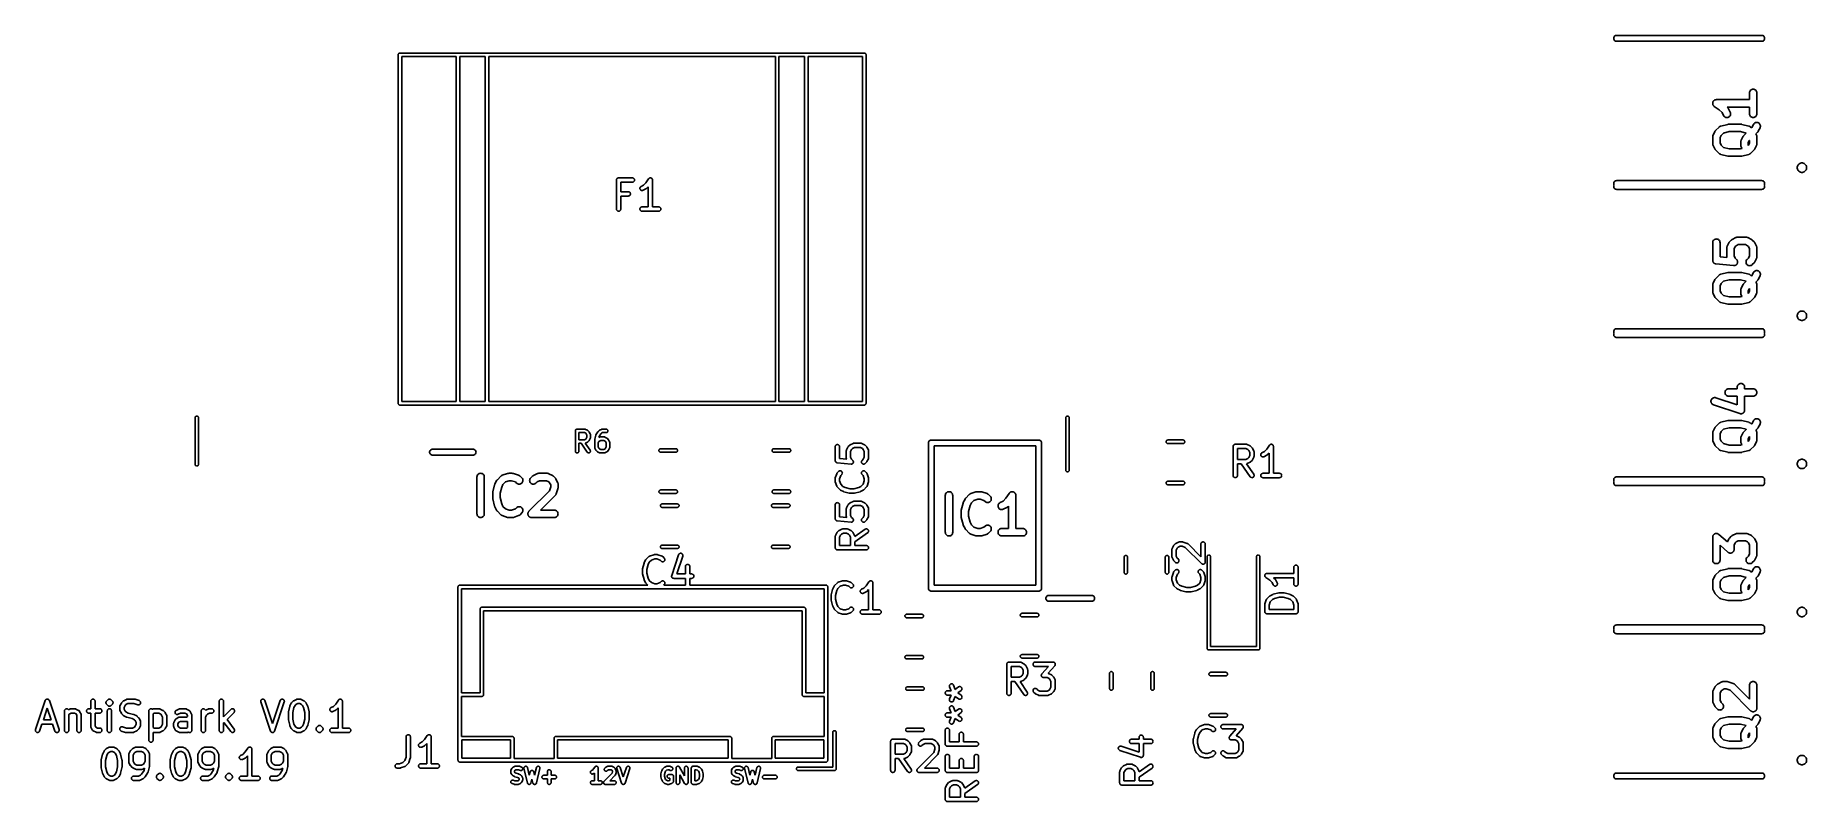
# Model space of a CAD drawing. Extents: x 74.7 to 135.7, y -62.7 to -36.3.
import ezdxf

# ---------------------------------------------------------------- set-up
doc = ezdxf.new("R2010")
doc.units = 0
doc.header["$MEASUREMENT"] = 0
doc.layers.add('BLACK', color=7, linetype='CONTINUOUS')

msp = doc.modelspace()

# ---------------------------------------------------------------- linework, layer by layer
at = {"layer": 'BLACK', "linetype": 'CONTINUOUS'}
for p, q in [((129.1, -36.4), (129.101, -36.3804)), ((129.101, -36.4196), (129.1, -36.4)), ((129.101, -36.3804), (129.107, -36.3615)), ((129.107, -36.4385), (129.101, -36.4196)), ((129.107, -36.3615), (129.116, -36.3442)), ((129.116, -36.4558), (129.107, -36.4385)), ((129.116, -36.3442), (129.129, -36.3289)), ((129.129, -36.4711), (129.116, -36.4558)), ((129.129, -36.3289), (129.144, -36.3165)), ((129.144, -36.4835), (129.129, -36.4711)), ((129.144, -36.3165), (129.162, -36.3072)), ((129.162, -36.4928), (129.144, -36.4835)), ((129.162, -36.3072), (129.18, -36.3014)), ((129.18, -36.4986), (129.162, -36.4928)), ((129.18, -36.3014), (129.195, -36.3)), ((129.195, -36.5), (129.18, -36.4986)), ((129.195, -36.3), (134.205, -36.3)), ((134.205, -36.5), (129.195, -36.5)), ((134.205, -36.3), (134.22, -36.3014)), ((134.22, -36.4986), (134.205, -36.5)), ((134.22, -36.3014), (134.238, -36.3072)), ((134.238, -36.4928), (134.22, -36.4986)), ((134.238, -36.3072), (134.256, -36.3165)), ((134.256, -36.4835), (134.238, -36.4928)), ((134.256, -36.3165), (134.271, -36.3289)), ((134.271, -36.4711), (134.256, -36.4835)), ((134.271, -36.3289), (134.284, -36.3442)), ((134.284, -36.4558), (134.271, -36.4711)), ((134.284, -36.3442), (134.293, -36.3615)), ((134.293, -36.4385), (134.284, -36.4558)), ((134.293, -36.3615), (134.299, -36.3804)), ((134.299, -36.4196), (134.293, -36.4385)), ((134.299, -36.3804), (134.3, -36.4)), ((134.3, -36.4), (134.299, -36.4196)), ((87.2197, -36.966), (87.2209, -36.9542)), ((87.22, -36.969), (87.2197, -36.966)), ((87.22, -48.9631), (87.22, -36.969)), ((87.2209, -36.9542), (87.2243, -36.9429)), ((87.2243, -36.9429), (87.2299, -36.9325)), ((87.2299, -36.9325), (87.2374, -36.9234)), ((87.2374, -36.9234), (87.2465, -36.9159)), ((87.2465, -36.9159), (87.2569, -36.9103)), ((87.2569, -36.9103), (87.2682, -36.9069)), ((87.2682, -36.9069), (87.2771, -36.906)), ((87.2771, -36.906), (87.28, -36.9057)), ((87.2771, -36.906), (87.2771, -36.906)), ((87.28, -36.9057), (87.2829, -36.906)), ((87.2829, -36.906), (89.2771, -36.906)), ((87.34, -37.026), (87.34, -48.906)), ((89.22, -37.026), (87.34, -37.026)), ((89.22, -48.906), (89.22, -37.026)), ((89.2771, -36.906), (89.28, -36.9057)), ((89.28, -36.9057), (89.2829, -36.906)), ((89.2829, -36.906), (90.2771, -36.906)), ((89.34, -37.026), (89.34, -48.906)), ((90.22, -37.026), (89.34, -37.026)), ((90.22, -48.906), (90.22, -37.026)), ((90.2771, -36.906), (90.28, -36.9057)), ((90.28, -36.9057), (90.2829, -36.906)), ((90.2829, -36.906), (100.277, -36.906)), ((100.22, -37.026), (90.34, -37.026)), ((90.34, -37.026), (90.34, -48.906)), ((100.22, -48.906), (100.22, -37.026)), ((100.277, -36.906), (100.28, -36.9057)), ((100.28, -36.9057), (100.283, -36.906)), ((100.283, -36.906), (101.277, -36.906)), ((100.34, -37.026), (100.34, -48.906)), ((101.22, -37.026), (100.34, -37.026)), ((101.22, -48.906), (101.22, -37.026)), ((101.277, -36.906), (101.28, -36.9057)), ((101.28, -36.9057), (101.283, -36.906)), ((101.283, -36.906), (103.277, -36.906)), ((101.34, -37.026), (101.34, -48.906)), ((103.22, -37.026), (101.34, -37.026)), ((103.22, -48.906), (103.22, -37.026)), ((103.277, -36.906), (103.28, -36.9057)), ((103.28, -36.9057), (103.283, -36.906)), ((103.283, -36.906), (103.283, -36.906)), ((103.283, -36.906), (103.292, -36.9069)), ((103.292, -36.9069), (103.303, -36.9103)), ((103.303, -36.9103), (103.313, -36.9159)), ((103.313, -36.9159), (103.323, -36.9234)), ((103.323, -36.9234), (103.33, -36.9325)), ((103.33, -36.9325), (103.336, -36.9429)), ((103.336, -36.9429), (103.339, -36.9542)), ((103.339, -36.9542), (103.34, -36.966)), ((103.34, -36.966), (103.34, -36.9689)), ((103.34, -36.9689), (103.34, -48.9631)), ((133.78, -38.2731), (133.782, -38.2485)), ((133.78, -38.2749), (133.78, -38.2731)), ((133.78, -38.5108), (133.78, -38.2749)), ((133.782, -38.2485), (133.79, -38.2249)), ((133.79, -38.2249), (133.802, -38.2032)), ((133.802, -38.2032), (133.818, -38.1842)), ((133.818, -38.1842), (133.837, -38.1686)), ((133.837, -38.1686), (133.859, -38.1572)), ((133.859, -38.1572), (133.883, -38.1502)), ((133.883, -38.1502), (133.907, -38.1479)), ((133.907, -38.1479), (133.932, -38.1505)), ((133.932, -38.1505), (133.956, -38.1578)), ((133.956, -38.1578), (133.978, -38.1696)), ((133.978, -38.1696), (133.997, -38.1854)), ((133.997, -38.1854), (134.012, -38.2046)), ((134.012, -38.2046), (134.024, -38.2265)), ((134.024, -38.2265), (134.031, -38.2502)), ((134.031, -38.2502), (134.034, -38.2749)), ((134.034, -38.2749), (134.034, -39.0006)), ((132.51, -38.6367), (132.511, -38.6245)), ((132.51, -38.6368), (132.51, -38.6367)), ((132.51, -38.6369), (132.51, -38.6368)), ((132.511, -38.6487), (132.51, -38.6369)), ((132.511, -38.6245), (132.512, -38.6122)), ((132.512, -38.6614), (132.511, -38.6487)), ((132.512, -38.612), (132.516, -38.6009)), ((132.512, -38.6121), (132.512, -38.612)), ((132.512, -38.6122), (132.512, -38.6121)), ((132.512, -38.6615), (132.512, -38.6614)), ((132.512, -38.6616), (132.512, -38.6615)), ((132.515, -38.6731), (132.512, -38.6616)), ((132.519, -38.6852), (132.515, -38.6731)), ((132.516, -38.6009), (132.519, -38.5885)), ((132.519, -38.5885), (132.52, -38.5884)), ((132.519, -38.5885), (132.519, -38.5885)), ((132.519, -38.6853), (132.519, -38.6852)), ((132.519, -38.6852), (132.519, -38.6852)), ((132.524, -38.6962), (132.519, -38.6853)), ((132.52, -38.5884), (132.525, -38.5778)), ((132.53, -38.7071), (132.524, -38.6962)), ((132.525, -38.5778), (132.531, -38.5667)), ((132.53, -38.7072), (132.53, -38.7071)), ((132.53, -38.7073), (132.53, -38.7072)), ((132.538, -38.7168), (132.53, -38.7073)), ((132.531, -38.5666), (132.539, -38.557)), ((132.531, -38.5667), (132.531, -38.5666)), ((132.531, -38.5667), (132.531, -38.5667)), ((132.546, -38.7265), (132.538, -38.7168)), ((132.539, -38.557), (132.547, -38.5476)), ((132.546, -38.7266), (132.546, -38.7265)), ((132.546, -38.7265), (132.546, -38.7265)), ((132.555, -38.7343), (132.546, -38.7266)), ((132.547, -38.5475), (132.557, -38.5397)), ((132.547, -38.5476), (132.547, -38.5475)), ((132.547, -38.5476), (132.547, -38.5476)), ((132.565, -38.7424), (132.555, -38.7343)), ((132.557, -38.5397), (132.566, -38.532)), ((132.565, -38.7425), (132.565, -38.7424)), ((132.565, -38.7426), (132.565, -38.7425)), ((132.566, -38.7434), (132.565, -38.7426)), ((132.565, -38.7426), (132.565, -38.7426)), ((132.566, -38.5319), (132.577, -38.5261)), ((132.566, -38.532), (132.566, -38.5319)), ((132.566, -38.5319), (132.566, -38.5319)), ((132.737, -38.8574), (132.566, -38.7434)), ((132.577, -38.5261), (132.588, -38.5203)), ((132.588, -38.5203), (132.6, -38.5167)), ((132.588, -38.5203), (132.588, -38.5203)), ((132.588, -38.5203), (132.588, -38.5203)), ((132.6, -38.5167), (132.612, -38.5132)), ((132.612, -38.5131), (132.624, -38.5119)), ((132.612, -38.5132), (132.612, -38.5131)), ((132.612, -38.5132), (132.612, -38.5132)), ((132.624, -38.5119), (132.637, -38.5108)), ((132.637, -38.5108), (133.78, -38.5108)), ((132.835, -38.9549), (132.737, -38.8574)), ((132.886, -39.0574), (132.835, -38.9549)), ((133.78, -38.7648), (133.004, -38.7648)), ((133.004, -38.7648), (133.029, -38.7899)), ((133.029, -38.7899), (133.03, -38.7911)), ((133.03, -38.7911), (133.034, -38.7967)), ((133.034, -38.7967), (133.039, -38.8019)), ((133.039, -38.8019), (133.042, -38.8064)), ((133.042, -38.8064), (133.045, -38.8105)), ((133.045, -38.8105), (133.049, -38.8168)), ((133.049, -38.8168), (133.052, -38.8229)), ((133.052, -38.8229), (133.113, -38.9438)), ((133.119, -39.042), (133.109, -39.0646)), ((133.113, -38.9438), (133.114, -38.9454)), ((133.114, -38.9454), (133.122, -38.9687)), ((133.125, -39.0179), (133.119, -39.042)), ((133.122, -38.9687), (133.126, -38.9932)), ((133.126, -38.9932), (133.125, -39.0179)), ((133.78, -39.0006), (133.78, -38.7648)), ((133.782, -39.0253), (133.78, -39.0006)), ((133.789, -39.049), (133.782, -39.0253)), ((133.801, -39.0709), (133.789, -39.049)), ((134.023, -39.0506), (134.011, -39.0724)), ((134.031, -39.027), (134.023, -39.0506)), ((134.034, -39.0024), (134.031, -39.027)), ((134.034, -39.0006), (134.034, -39.0024)), ((132.523, -39.73), (132.583, -39.6091)), ((132.583, -39.6091), (132.584, -39.6075)), ((132.584, -39.6075), (132.588, -39.6015)), ((132.588, -39.6015), (132.591, -39.5952)), ((132.591, -39.5952), (132.595, -39.5911)), ((132.595, -39.5911), (132.598, -39.5867)), ((132.598, -39.5867), (132.603, -39.5816)), ((132.603, -39.5816), (132.607, -39.5761)), ((132.607, -39.5761), (132.728, -39.4551)), ((132.728, -39.4551), (132.729, -39.4539)), ((132.729, -39.4539), (132.736, -39.4485)), ((132.736, -39.4485), (132.743, -39.4427)), ((132.743, -39.4427), (132.746, -39.4408)), ((132.746, -39.4408), (132.749, -39.4384)), ((132.749, -39.4384), (132.756, -39.4344)), ((132.756, -39.4344), (132.764, -39.43)), ((132.764, -39.43), (132.767, -39.4287)), ((132.767, -39.4287), (132.771, -39.427)), ((132.771, -39.427), (132.779, -39.4246)), ((132.779, -39.4246), (132.787, -39.4217)), ((132.787, -39.4217), (133.029, -39.3612)), ((132.883, -39.6596), (132.801, -39.7411)), ((133.075, -39.6114), (132.883, -39.6596)), ((132.899, -39.0784), (132.886, -39.0574)), ((132.916, -39.0964), (132.899, -39.0784)), ((132.936, -39.1108), (132.916, -39.0964)), ((132.959, -39.121), (132.936, -39.1108)), ((132.983, -39.1266), (132.959, -39.121)), ((133.008, -39.1273), (132.983, -39.1266)), ((133.032, -39.1233), (133.008, -39.1273)), ((133.029, -39.3612), (133.031, -39.3608)), ((133.031, -39.3608), (133.033, -39.3605)), ((133.055, -39.1146), (133.032, -39.1233)), ((133.033, -39.3605), (133.035, -39.3598)), ((133.035, -39.3598), (133.045, -39.3589)), ((133.045, -39.3589), (133.055, -39.3575)), ((133.076, -39.1016), (133.055, -39.1146)), ((133.055, -39.3575), (133.058, -39.3576)), ((133.058, -39.3576), (133.06, -39.3574)), ((133.06, -39.3574), (133.483, -39.3574)), ((133.468, -39.6114), (133.075, -39.6114)), ((133.095, -39.0847), (133.076, -39.1016)), ((133.109, -39.0646), (133.095, -39.0847)), ((133.66, -39.6596), (133.468, -39.6114)), ((133.483, -39.3574), (133.485, -39.3574)), ((133.485, -39.3574), (133.487, -39.3577)), ((133.487, -39.3577), (133.489, -39.3576)), ((133.489, -39.3576), (133.499, -39.3591)), ((133.499, -39.3591), (133.51, -39.3602)), ((133.51, -39.3602), (133.512, -39.3609)), ((133.512, -39.3609), (133.514, -39.3612)), ((133.514, -39.3612), (133.756, -39.4217)), ((133.575, -39.7575), (133.666, -39.6659)), ((133.666, -39.6659), (133.66, -39.6596)), ((133.756, -39.4217), (133.758, -39.4221)), ((133.758, -39.4221), (133.766, -39.4251)), ((133.766, -39.4251), (133.774, -39.4277)), ((133.774, -39.4277), (133.777, -39.4295)), ((133.777, -39.4295), (133.781, -39.4308)), ((133.781, -39.4308), (133.788, -39.4353)), ((133.788, -39.4353), (133.796, -39.4394)), ((133.796, -39.4394), (133.799, -39.4418)), ((133.799, -39.4418), (133.802, -39.4438)), ((133.816, -39.0901), (133.801, -39.0709)), ((133.802, -39.4438), (133.808, -39.4496)), ((133.808, -39.4496), (133.815, -39.4551)), ((133.815, -39.4551), (133.846, -39.4863)), ((133.836, -39.1059), (133.816, -39.0901)), ((133.857, -39.1177), (133.836, -39.1059)), ((133.846, -39.4863), (133.863, -39.4697)), ((133.881, -39.125), (133.857, -39.1177)), ((133.863, -39.4697), (133.914, -39.3672)), ((133.906, -39.1276), (133.881, -39.125)), ((133.93, -39.1254), (133.906, -39.1276)), ((133.914, -39.3672), (133.915, -39.3656)), ((133.915, -39.3656), (133.928, -39.3448)), ((133.928, -39.3448), (133.945, -39.327)), ((133.954, -39.1184), (133.93, -39.1254)), ((133.945, -39.327), (133.966, -39.3129)), ((133.976, -39.1069), (133.954, -39.1184)), ((133.966, -39.3129), (133.989, -39.3031)), ((133.995, -39.0914), (133.976, -39.1069)), ((133.989, -39.3031), (134.013, -39.2978)), ((134.011, -39.0724), (133.995, -39.0914)), ((134.057, -39.6347), (134.001, -39.6909)), ((134.013, -39.2978), (134.038, -39.2974)), ((134.038, -39.2974), (134.062, -39.3017)), ((134.061, -39.6292), (134.057, -39.6347)), ((134.066, -39.6241), (134.061, -39.6292)), ((134.062, -39.3017), (134.085, -39.3108)), ((134.069, -39.6196), (134.066, -39.6241)), ((134.073, -39.6156), (134.069, -39.6196)), ((134.076, -39.6093), (134.073, -39.6156)), ((134.08, -39.6033), (134.076, -39.6093)), ((134.081, -39.6017), (134.08, -39.6033)), ((134.141, -39.4807), (134.081, -39.6017)), ((134.085, -39.3108), (134.106, -39.3241)), ((134.106, -39.3241), (134.124, -39.3412)), ((134.124, -39.3412), (134.138, -39.3615)), ((134.138, -39.3615), (134.148, -39.3842)), ((134.15, -39.4576), (134.141, -39.4807)), ((134.148, -39.3842), (134.154, -39.4084)), ((134.154, -39.4332), (134.15, -39.4576)), ((134.154, -39.4084), (134.154, -39.4332)), ((132.51, -39.7776), (132.511, -39.769)), ((132.51, -39.7813), (132.51, -39.7776)), ((132.51, -39.785), (132.51, -39.7813)), ((132.51, -39.7868), (132.51, -39.785)), ((132.51, -40.0287), (132.51, -39.7868)), ((132.51, -40.0324), (132.51, -40.0287)), ((132.51, -40.0362), (132.51, -40.0324)), ((132.511, -40.0448), (132.51, -40.0362)), ((132.511, -39.769), (132.512, -39.7604)), ((132.512, -40.0534), (132.511, -40.0448)), ((132.512, -39.7604), (132.513, -39.7568)), ((132.513, -40.057), (132.512, -40.0534)), ((132.513, -39.7568), (132.514, -39.7532)), ((132.514, -40.0607), (132.513, -40.057)), ((132.514, -39.7532), (132.517, -39.7451)), ((132.517, -40.0688), (132.514, -40.0607)), ((132.517, -39.7451), (132.52, -39.7368)), ((132.519, -40.0771), (132.517, -40.0688)), ((132.521, -40.0804), (132.519, -40.0771)), ((132.52, -39.7368), (132.522, -39.7335)), ((132.522, -40.0839), (132.521, -40.0804)), ((132.522, -39.7335), (132.523, -39.73)), ((132.523, -40.0855), (132.522, -40.0839)), ((132.583, -40.2065), (132.523, -40.0855)), ((132.587, -40.2125), (132.583, -40.2065)), ((132.59, -40.2188), (132.587, -40.2125)), ((132.594, -40.223), (132.59, -40.2188)), ((132.597, -40.2274), (132.594, -40.223)), ((132.601, -40.2326), (132.597, -40.2274)), ((132.606, -40.2382), (132.601, -40.2326)), ((132.607, -40.2395), (132.606, -40.2382)), ((132.728, -40.3604), (132.607, -40.2395)), ((132.801, -39.7411), (132.764, -39.8168)), ((132.764, -39.8168), (132.764, -39.9987)), ((132.764, -39.9987), (132.801, -40.0744)), ((132.801, -40.0744), (132.883, -40.1559)), ((132.883, -40.1559), (133.075, -40.2041)), ((133.075, -40.2041), (133.468, -40.2041)), ((133.468, -40.2041), (133.527, -40.1893)), ((133.477, -39.959), (133.479, -39.9505)), ((133.478, -39.9627), (133.477, -39.959)), ((133.477, -39.9665), (133.478, -39.9627)), ((133.477, -39.9682), (133.477, -39.9665)), ((133.477, -40.0892), (133.477, -39.9682)), ((133.48, -40.1139), (133.477, -40.0892)), ((133.479, -39.9505), (133.48, -39.9418)), ((133.48, -39.9418), (133.481, -39.9383)), ((133.487, -40.1376), (133.48, -40.1139)), ((133.481, -39.9383), (133.482, -39.9346)), ((133.482, -39.9346), (133.485, -39.9265)), ((133.485, -39.9265), (133.487, -39.9182)), ((133.487, -39.9182), (133.489, -39.9149)), ((133.498, -40.1595), (133.487, -40.1376)), ((133.489, -39.9149), (133.491, -39.9114)), ((133.491, -39.9114), (133.551, -39.7905)), ((133.514, -40.1787), (133.498, -40.1595)), ((133.527, -40.1893), (133.514, -40.1787)), ((133.551, -39.7905), (133.552, -39.7889)), ((133.552, -39.7889), (133.556, -39.7829)), ((133.556, -39.7829), (133.559, -39.7766)), ((133.559, -39.7766), (133.562, -39.7726)), ((133.562, -39.7726), (133.565, -39.7681)), ((133.565, -39.7681), (133.57, -39.763)), ((133.57, -39.763), (133.575, -39.7575)), ((133.769, -39.9225), (133.731, -39.9982)), ((133.731, -39.9982), (133.731, -40.085)), ((133.731, -40.085), (133.742, -40.0744)), ((133.742, -40.0744), (133.78, -39.9987)), ((133.78, -39.912), (133.769, -39.9225)), ((133.78, -39.9987), (133.78, -39.912)), ((133.936, -40.2395), (133.815, -40.3604)), ((133.94, -40.234), (133.936, -40.2395)), ((133.945, -40.2288), (133.94, -40.234)), ((133.948, -40.2244), (133.945, -40.2288)), ((133.952, -40.2203), (133.948, -40.2244)), ((133.955, -40.214), (133.952, -40.2203)), ((133.959, -40.208), (133.955, -40.214)), ((133.96, -40.2065), (133.959, -40.208)), ((134.02, -40.0855), (133.96, -40.2065)), ((134.001, -39.6909), (134.02, -39.73)), ((134.02, -39.73), (134.021, -39.7316)), ((134.021, -40.082), (134.02, -40.0855)), ((134.021, -39.7316), (134.022, -39.7351)), ((134.023, -40.0787), (134.021, -40.082)), ((134.022, -39.7351), (134.024, -39.7384)), ((134.026, -40.0705), (134.023, -40.0787)), ((134.024, -39.7384), (134.026, -39.7467)), ((134.026, -39.7467), (134.029, -39.7549)), ((134.029, -40.0624), (134.026, -40.0705)), ((134.029, -39.7549), (134.03, -39.7586)), ((134.03, -40.0587), (134.029, -40.0624)), ((134.03, -39.7586), (134.031, -39.7621)), ((134.031, -40.0551), (134.03, -40.0587)), ((134.031, -39.7621), (134.032, -39.7708)), ((134.032, -40.0465), (134.031, -40.0551)), ((134.032, -39.7708), (134.033, -39.7794)), ((134.033, -40.0379), (134.032, -40.0465)), ((134.033, -39.7794), (134.033, -39.7831)), ((134.033, -39.7831), (134.034, -39.7868)), ((134.034, -40.0305), (134.033, -40.0342)), ((134.033, -40.0342), (134.033, -40.0379)), ((134.034, -39.7868), (134.034, -40.0287)), ((134.034, -40.0287), (134.034, -40.0305)), ((132.735, -40.3659), (132.728, -40.3604)), ((132.741, -40.3717), (132.735, -40.3659)), ((132.744, -40.3737), (132.741, -40.3717)), ((132.747, -40.3762), (132.744, -40.3737)), ((132.755, -40.3802), (132.747, -40.3762)), ((132.762, -40.3847), (132.755, -40.3802)), ((132.766, -40.3861), (132.762, -40.3847)), ((132.769, -40.3879), (132.766, -40.3861)), ((132.777, -40.3904), (132.769, -40.3879)), ((132.785, -40.3934), (132.777, -40.3904)), ((132.787, -40.3938), (132.785, -40.3934)), ((133.029, -40.4543), (132.787, -40.3938)), ((133.031, -40.4546), (133.029, -40.4543)), ((133.033, -40.4553), (133.031, -40.4546)), ((133.044, -40.4565), (133.033, -40.4553)), ((133.054, -40.4579), (133.044, -40.4565)), ((133.056, -40.4578), (133.054, -40.4579)), ((133.058, -40.4581), (133.056, -40.4578)), ((133.06, -40.4581), (133.058, -40.4581)), ((133.483, -40.4581), (133.06, -40.4581)), ((133.485, -40.4579), (133.483, -40.4581)), ((133.488, -40.458), (133.485, -40.4579)), ((133.498, -40.4567), (133.488, -40.458)), ((133.508, -40.4557), (133.498, -40.4567)), ((133.51, -40.455), (133.508, -40.4557)), ((133.512, -40.4547), (133.51, -40.455)), ((133.514, -40.4543), (133.512, -40.4547)), ((133.756, -40.3938), (133.514, -40.4543)), ((133.764, -40.3909), (133.756, -40.3938)), ((133.772, -40.3885), (133.764, -40.3909)), ((133.776, -40.3868), (133.772, -40.3885)), ((133.779, -40.3855), (133.776, -40.3868)), ((133.787, -40.3811), (133.779, -40.3855)), ((133.794, -40.3771), (133.787, -40.3811)), ((133.797, -40.3747), (133.794, -40.3771)), ((133.801, -40.3728), (133.797, -40.3747)), ((133.807, -40.367), (133.801, -40.3728)), ((133.814, -40.3617), (133.807, -40.367)), ((133.815, -40.3604), (133.814, -40.3617)), ((135.423, -40.8371), (135.429, -40.8059)), ((135.423, -40.8689), (135.423, -40.8371)), ((135.429, -40.9001), (135.423, -40.8689)), ((135.429, -40.8059), (135.441, -40.7765)), ((135.441, -40.7765), (135.459, -40.7501)), ((135.459, -40.7501), (135.481, -40.7276)), ((135.481, -40.7276), (135.508, -40.71)), ((135.508, -40.71), (135.537, -40.6978)), ((135.537, -40.6978), (135.568, -40.6916)), ((135.568, -40.6916), (135.6, -40.6916)), ((135.6, -40.6916), (135.631, -40.6978)), ((135.631, -40.6978), (135.66, -40.71)), ((135.66, -40.71), (135.687, -40.7276)), ((135.687, -40.7276), (135.709, -40.7501)), ((135.709, -40.7501), (135.727, -40.7765)), ((135.727, -40.7765), (135.739, -40.8059)), ((135.739, -40.8059), (135.745, -40.8371)), ((135.745, -40.8689), (135.739, -40.9001)), ((135.745, -40.8371), (135.745, -40.8689)), ((94.7383, -41.2773), (94.7391, -41.2703)), ((94.7383, -41.2778), (94.7383, -41.2773)), ((94.7383, -41.2779), (94.7383, -41.2778)), ((94.7383, -41.2784), (94.7383, -41.2779)), ((94.7383, -41.2779), (94.7383, -41.2779)), ((94.7383, -42.2784), (94.7383, -41.2784)), ((94.7391, -41.2703), (94.7399, -41.2633)), ((94.7399, -41.263), (94.74, -41.2628)), ((94.7399, -41.2633), (94.7399, -41.263)), ((94.74, -41.2628), (94.7421, -41.2561)), ((94.7421, -41.2561), (94.7442, -41.2493)), ((94.7442, -41.2493), (94.7443, -41.2491)), ((94.7443, -41.2491), (94.7444, -41.2488)), ((94.7444, -41.2488), (94.7478, -41.2426)), ((94.7478, -41.2426), (94.7512, -41.2364)), ((94.7512, -41.2364), (94.7513, -41.2362)), ((94.7513, -41.2362), (94.7514, -41.236)), ((94.7514, -41.236), (94.756, -41.2306)), ((94.756, -41.2306), (94.7605, -41.2252)), ((94.7605, -41.2252), (94.7607, -41.225)), ((94.7607, -41.225), (94.7609, -41.2248)), ((94.7609, -41.2248), (94.7663, -41.2204)), ((94.7663, -41.2204), (94.7718, -41.2159)), ((94.7718, -41.2159), (94.7721, -41.2158)), ((94.7721, -41.2158), (94.7723, -41.2156)), ((94.7723, -41.2156), (94.7785, -41.2124)), ((94.7785, -41.2124), (94.7848, -41.209)), ((94.7848, -41.209), (94.785, -41.209)), ((94.785, -41.209), (94.7852, -41.2088)), ((94.7852, -41.2088), (94.792, -41.2068)), ((94.792, -41.2068), (94.7988, -41.2048)), ((94.7988, -41.2048), (94.799, -41.2048)), ((94.799, -41.2048), (94.7993, -41.2047)), ((94.7993, -41.2047), (94.8063, -41.2041)), ((94.8063, -41.2041), (94.8133, -41.2034)), ((94.8133, -41.2034), (95.2895, -41.2034)), ((95.2895, -41.3534), (94.8883, -41.3534)), ((94.8883, -41.3534), (94.8883, -41.6796)), ((95.2895, -41.2034), (95.2906, -41.2034)), ((95.3041, -41.352), (95.2895, -41.3534)), ((95.2906, -41.2034), (95.3051, -41.205)), ((95.3181, -41.3477), (95.3041, -41.352)), ((95.3051, -41.205), (95.3191, -41.2094)), ((95.331, -41.3408), (95.3181, -41.3477)), ((95.3191, -41.2094), (95.3319, -41.2165)), ((95.3424, -41.3316), (95.331, -41.3408)), ((95.3319, -41.2165), (95.3431, -41.2259)), ((95.3517, -41.3203), (95.3424, -41.3316)), ((95.3431, -41.2259), (95.3523, -41.2373)), ((95.3587, -41.3074), (95.3517, -41.3203)), ((95.3523, -41.2373), (95.3591, -41.2503)), ((95.363, -41.2935), (95.3587, -41.3074)), ((95.3591, -41.2503), (95.3632, -41.2643)), ((95.3645, -41.2789), (95.363, -41.2935)), ((95.3632, -41.2643), (95.3645, -41.2789)), ((95.5893, -41.497), (95.6737, -41.4548)), ((95.6737, -41.4548), (95.755, -41.3735)), ((95.755, -41.3735), (95.8462, -41.2368)), ((95.8462, -41.2368), (95.8467, -41.236)), ((95.8467, -41.236), (95.8468, -41.2359)), ((95.8467, -41.236), (95.8467, -41.236)), ((95.8467, -41.236), (95.8467, -41.236)), ((95.8468, -41.2359), (95.8515, -41.2303)), ((95.8515, -41.2303), (95.8561, -41.2248)), ((95.8561, -41.2248), (95.8562, -41.2247)), ((95.8561, -41.2248), (95.8561, -41.2248)), ((95.8562, -41.2247), (95.8621, -41.22)), ((95.8621, -41.22), (95.8675, -41.2156)), ((95.8675, -41.2156), (95.8676, -41.2156)), ((95.8676, -41.2156), (95.8744, -41.212)), ((95.8676, -41.2156), (95.8676, -41.2156)), ((95.8744, -41.212), (95.8805, -41.2088)), ((95.8805, -41.2088), (95.8805, -41.2088)), ((95.8805, -41.2088), (95.8806, -41.2088)), ((95.8806, -41.2088), (95.8878, -41.2067)), ((95.8878, -41.2067), (95.8945, -41.2047)), ((95.8945, -41.2047), (95.8946, -41.2047)), ((95.8946, -41.2047), (95.9018, -41.204)), ((95.8946, -41.2047), (95.8946, -41.2047)), ((95.9018, -41.204), (95.9091, -41.2034)), ((95.9091, -41.2034), (95.9092, -41.2034)), ((95.9092, -41.2034), (95.9092, -41.2034)), ((95.9092, -41.2034), (95.9167, -41.2042)), ((95.9167, -41.2042), (95.9237, -41.2049)), ((95.9237, -41.2049), (95.9237, -41.2049)), ((95.9237, -41.2049), (95.9238, -41.2049)), ((95.9238, -41.2049), (95.9311, -41.2072)), ((95.9311, -41.2072), (95.9376, -41.2092)), ((95.9376, -41.2092), (95.9377, -41.2093)), ((95.9377, -41.2093), (95.9377, -41.2093)), ((95.9377, -41.2093), (95.9443, -41.2128)), ((95.9443, -41.2128), (95.9505, -41.2162)), ((95.9505, -41.2162), (95.9506, -41.2162)), ((95.9506, -41.2162), (95.9506, -41.2163)), ((95.9506, -41.2163), (95.9562, -41.2209)), ((95.9562, -41.2209), (95.9618, -41.2255)), ((95.9618, -41.2255), (95.9618, -41.2256)), ((95.9618, -41.2256), (95.9619, -41.2256)), ((95.9619, -41.2256), (95.9667, -41.2316)), ((95.9667, -41.2316), (95.971, -41.2369)), ((95.971, -41.2369), (95.9711, -41.2369)), ((95.9711, -41.2369), (95.9711, -41.237)), ((95.9711, -41.237), (95.9748, -41.2439)), ((95.9748, -41.2439), (95.9779, -41.2498)), ((95.9779, -41.2498), (95.9779, -41.2499)), ((95.9779, -41.2499), (95.978, -41.2499)), ((95.978, -41.2499), (95.9801, -41.2571)), ((95.9801, -41.2571), (95.9821, -41.2638)), ((95.9821, -41.2638), (95.9821, -41.2639)), ((95.9821, -41.2639), (95.9822, -41.2639)), ((95.9822, -41.2639), (95.9829, -41.2713)), ((95.9829, -41.2713), (95.9836, -41.2784)), ((95.9836, -41.2784), (95.9836, -42.2034)), ((129.1, -41.4), (129.101, -41.3804)), ((129.101, -41.4196), (129.1, -41.4)), ((129.1, -41.5), (129.101, -41.4804)), ((129.101, -41.3804), (129.107, -41.3615)), ((129.107, -41.4385), (129.101, -41.4196)), ((129.101, -41.4804), (129.107, -41.4615)), ((129.107, -41.3615), (129.116, -41.3442)), ((129.113, -41.45), (129.107, -41.4385)), ((129.107, -41.4615), (129.113, -41.45)), ((129.116, -41.3442), (129.129, -41.3289)), ((129.129, -41.3289), (129.144, -41.3165)), ((129.144, -41.3165), (129.162, -41.3072)), ((129.162, -41.3072), (129.18, -41.3014)), ((129.18, -41.3014), (129.195, -41.3)), ((129.195, -41.3), (134.205, -41.3)), ((134.205, -41.3), (134.22, -41.3014)), ((134.22, -41.3014), (134.238, -41.3072)), ((134.238, -41.3072), (134.256, -41.3165)), ((134.256, -41.3165), (134.271, -41.3289)), ((134.271, -41.3289), (134.284, -41.3442)), ((134.284, -41.3442), (134.293, -41.3615)), ((134.293, -41.4385), (134.287, -41.45)), ((134.287, -41.45), (134.293, -41.4615)), ((134.293, -41.3615), (134.299, -41.3804)), ((134.299, -41.4196), (134.293, -41.4385)), ((134.293, -41.4615), (134.299, -41.4804)), ((134.299, -41.3804), (134.3, -41.4)), ((134.3, -41.4), (134.299, -41.4196)), ((134.299, -41.4804), (134.3, -41.5)), ((135.441, -40.9295), (135.429, -40.9001)), ((135.459, -40.9559), (135.441, -40.9295)), ((135.481, -40.9784), (135.459, -40.9559)), ((135.508, -40.996), (135.481, -40.9784)), ((135.537, -41.0082), (135.508, -40.996)), ((135.568, -41.0144), (135.537, -41.0082)), ((135.6, -41.0144), (135.568, -41.0144)), ((135.631, -41.0082), (135.6, -41.0144)), ((135.66, -40.996), (135.631, -41.0082)), ((135.687, -40.9784), (135.66, -40.996)), ((135.709, -40.9559), (135.687, -40.9784)), ((135.727, -40.9295), (135.709, -40.9559)), ((135.739, -40.9001), (135.727, -40.9295)), ((94.8883, -41.6796), (95.1467, -41.6796)), ((95.1467, -41.8296), (94.8883, -41.8296)), ((94.8883, -41.8296), (94.8883, -42.2784)), ((95.1467, -41.6796), (95.1477, -41.6796)), ((95.1612, -41.8281), (95.1467, -41.8296)), ((95.1477, -41.6796), (95.1623, -41.6812)), ((95.1752, -41.8239), (95.1612, -41.8281)), ((95.1623, -41.6812), (95.1762, -41.6856)), ((95.1882, -41.817), (95.1752, -41.8239)), ((95.1762, -41.6856), (95.189, -41.6927)), ((95.1995, -41.8078), (95.1882, -41.817)), ((95.189, -41.6927), (95.2003, -41.7021)), ((95.2088, -41.7965), (95.1995, -41.8078)), ((95.2003, -41.7021), (95.2094, -41.7135)), ((95.2158, -41.7836), (95.2088, -41.7965)), ((95.2094, -41.7135), (95.2162, -41.7265)), ((95.2201, -41.7697), (95.2158, -41.7836)), ((95.2162, -41.7265), (95.2203, -41.7405)), ((95.2217, -41.7551), (95.2201, -41.7697)), ((95.2203, -41.7405), (95.2217, -41.7551)), ((95.548, -41.569), (95.5485, -41.5544)), ((95.5504, -41.5835), (95.548, -41.569)), ((95.5485, -41.5544), (95.5518, -41.5401)), ((95.5555, -41.5972), (95.5504, -41.5835)), ((95.5518, -41.5401), (95.5578, -41.5268)), ((95.5632, -41.6096), (95.5555, -41.5972)), ((95.5578, -41.5268), (95.5663, -41.5149)), ((95.5732, -41.6203), (95.5632, -41.6096)), ((95.5663, -41.5149), (95.5769, -41.5048)), ((95.5851, -41.6289), (95.5732, -41.6203)), ((95.5769, -41.5048), (95.5893, -41.497)), ((95.5984, -41.635), (95.5851, -41.6289)), ((95.6126, -41.6384), (95.5984, -41.635)), ((95.6273, -41.639), (95.6126, -41.6384)), ((95.6417, -41.6367), (95.6273, -41.639)), ((95.6555, -41.6316), (95.6417, -41.6367)), ((95.6564, -41.6312), (95.6555, -41.6316)), ((95.7516, -41.5836), (95.6564, -41.6312)), ((95.7552, -41.5813), (95.7516, -41.5836)), ((95.7589, -41.5794), (95.7552, -41.5813)), ((95.7614, -41.5774), (95.7589, -41.5794)), ((95.764, -41.5758), (95.7614, -41.5774)), ((95.7671, -41.5729), (95.764, -41.5758)), ((95.7704, -41.5702), (95.7671, -41.5729)), ((95.7711, -41.5695), (95.7704, -41.5702)), ((95.8336, -41.5071), (95.7711, -41.5695)), ((95.8336, -42.2034), (95.8336, -41.5071)), ((129.101, -41.5196), (129.1, -41.5)), ((129.107, -41.5385), (129.101, -41.5196)), ((129.116, -41.5558), (129.107, -41.5385)), ((129.129, -41.5711), (129.116, -41.5558)), ((129.144, -41.5835), (129.129, -41.5711)), ((129.162, -41.5928), (129.144, -41.5835)), ((129.18, -41.5986), (129.162, -41.5928)), ((129.195, -41.6), (129.18, -41.5986)), ((134.205, -41.6), (129.195, -41.6)), ((134.22, -41.5986), (134.205, -41.6)), ((134.238, -41.5928), (134.22, -41.5986)), ((134.256, -41.5835), (134.238, -41.5928)), ((134.271, -41.5711), (134.256, -41.5835)), ((134.284, -41.5558), (134.271, -41.5711)), ((134.293, -41.5385), (134.284, -41.5558)), ((134.299, -41.5196), (134.293, -41.5385)), ((134.3, -41.5), (134.299, -41.5196)), ((94.7398, -42.2929), (94.7383, -42.2784)), ((94.744, -42.307), (94.7398, -42.2929)), ((94.7509, -42.3199), (94.744, -42.307)), ((94.7601, -42.3312), (94.7509, -42.3199)), ((94.7714, -42.3406), (94.7601, -42.3312)), ((94.7843, -42.3475), (94.7714, -42.3406)), ((94.7983, -42.3518), (94.7843, -42.3475)), ((94.8128, -42.3534), (94.7983, -42.3518)), ((94.8274, -42.3521), (94.8128, -42.3534)), ((94.8414, -42.3479), (94.8274, -42.3521)), ((94.8544, -42.3411), (94.8414, -42.3479)), ((94.8658, -42.332), (94.8544, -42.3411)), ((94.8752, -42.3208), (94.8658, -42.332)), ((94.8823, -42.3079), (94.8752, -42.3208)), ((94.8867, -42.294), (94.8823, -42.3079)), ((94.8883, -42.2794), (94.8867, -42.294)), ((94.8883, -42.2784), (94.8883, -42.2794)), ((95.5479, -42.2779), (95.5494, -42.2633)), ((95.5492, -42.2924), (95.5479, -42.2779)), ((95.5533, -42.3065), (95.5492, -42.2924)), ((95.5494, -42.2633), (95.5537, -42.2493)), ((95.5601, -42.3194), (95.5533, -42.3065)), ((95.5537, -42.2493), (95.5607, -42.2364)), ((95.5693, -42.3309), (95.5601, -42.3194)), ((95.5607, -42.2364), (95.57, -42.2252)), ((95.5805, -42.3403), (95.5693, -42.3309)), ((95.57, -42.2252), (95.5814, -42.2159)), ((95.5933, -42.3473), (95.5805, -42.3403)), ((95.5814, -42.2159), (95.5943, -42.209)), ((95.6073, -42.3517), (95.5933, -42.3473)), ((95.5943, -42.209), (95.6083, -42.2048)), ((95.6218, -42.3534), (95.6073, -42.3517)), ((95.6083, -42.2048), (95.6229, -42.2034)), ((95.6229, -42.3534), (95.6218, -42.3534)), ((95.6229, -42.2034), (95.8336, -42.2034)), ((96.1943, -42.3534), (95.6229, -42.3534)), ((95.9836, -42.2034), (96.1943, -42.2034)), ((96.1943, -42.2034), (96.1953, -42.2034)), ((96.2089, -42.352), (96.1943, -42.3534)), ((96.1953, -42.2034), (96.2099, -42.205)), ((96.2229, -42.3477), (96.2089, -42.352)), ((96.2099, -42.205), (96.2238, -42.2094)), ((96.2358, -42.3408), (96.2229, -42.3477)), ((96.2238, -42.2094), (96.2367, -42.2165)), ((96.2471, -42.3316), (96.2358, -42.3408)), ((96.2367, -42.2165), (96.2479, -42.2259)), ((96.2565, -42.3203), (96.2471, -42.3316)), ((96.2479, -42.2259), (96.257, -42.2373)), ((96.2634, -42.3074), (96.2565, -42.3203)), ((96.257, -42.2373), (96.2638, -42.2503)), ((96.2678, -42.2935), (96.2634, -42.3074)), ((96.2638, -42.2503), (96.268, -42.2643)), ((96.2693, -42.2789), (96.2678, -42.2935)), ((96.268, -42.2643), (96.2693, -42.2789)), ((132.567, -43.3291), (132.589, -43.3176)), ((132.589, -43.3176), (132.613, -43.3106)), ((132.613, -43.3106), (132.637, -43.3084)), ((132.637, -43.3084), (132.662, -43.311)), ((132.662, -43.311), (132.686, -43.3183)), ((132.686, -43.3183), (132.708, -43.3301)), ((133.172, -43.3289), (133.178, -43.3256)), ((133.178, -43.3256), (133.184, -43.3218)), ((133.184, -43.3218), (133.305, -43.2613)), ((133.305, -43.2613), (133.307, -43.2605)), ((133.307, -43.2605), (133.311, -43.2592)), ((133.311, -43.2592), (133.314, -43.2575)), ((133.314, -43.2575), (133.322, -43.255)), ((133.322, -43.255), (133.33, -43.252)), ((133.33, -43.252), (133.334, -43.2514)), ((133.334, -43.2514), (133.338, -43.2503)), ((133.338, -43.2503), (133.346, -43.2495)), ((133.346, -43.2495), (133.355, -43.2481)), ((133.355, -43.2481), (133.359, -43.2483)), ((133.359, -43.2483), (133.362, -43.2479)), ((133.362, -43.2479), (133.665, -43.2479)), ((133.665, -43.2479), (133.666, -43.2479)), ((133.666, -43.2479), (133.67, -43.2483)), ((133.67, -43.2483), (133.674, -43.2482)), ((133.674, -43.2482), (133.682, -43.2497)), ((133.682, -43.2497), (133.691, -43.2507)), ((133.691, -43.2507), (133.695, -43.2518)), ((133.695, -43.2518), (133.698, -43.2524)), ((133.698, -43.2524), (133.706, -43.2555)), ((133.706, -43.2555), (133.715, -43.2582)), ((133.715, -43.2582), (133.718, -43.26)), ((133.718, -43.26), (133.721, -43.2613)), ((133.721, -43.2613), (133.842, -43.3218)), ((133.842, -43.3218), (133.844, -43.3226)), ((133.844, -43.3226), (133.85, -43.3265)), ((133.85, -43.3265), (133.856, -43.3298)), ((132.51, -43.4336), (132.512, -43.409)), ((132.51, -43.4354), (132.51, -43.4336)), ((132.51, -44.0401), (132.51, -43.4354)), ((132.512, -43.409), (132.52, -43.3853)), ((132.52, -43.3853), (132.532, -43.3636)), ((132.532, -43.3636), (132.548, -43.3446)), ((132.548, -43.3446), (132.567, -43.3291)), ((132.708, -43.3301), (132.727, -43.3459)), ((132.727, -43.3459), (132.742, -43.3651)), ((132.742, -43.3651), (132.754, -43.387)), ((132.754, -43.387), (132.761, -43.4107)), ((132.761, -43.4107), (132.764, -43.4354)), ((132.764, -43.4354), (132.764, -43.9252)), ((132.764, -43.9252), (132.997, -43.9486)), ((132.993, -43.615), (132.994, -43.6113)), ((132.993, -43.6168), (132.993, -43.615)), ((132.993, -43.9192), (132.993, -43.6168)), ((132.994, -43.9229), (132.993, -43.9192)), ((132.994, -43.6076), (132.995, -43.599)), ((132.994, -43.6113), (132.994, -43.6076)), ((132.994, -43.9266), (132.994, -43.9229)), ((132.995, -43.9352), (132.994, -43.9266)), ((132.995, -43.599), (132.996, -43.5904)), ((132.996, -43.9439), (132.995, -43.9352)), ((132.996, -43.5904), (132.997, -43.5868)), ((132.997, -43.5868), (132.998, -43.5832)), ((132.998, -43.5832), (133.001, -43.5751)), ((133.001, -43.5751), (133.004, -43.5668)), ((133.004, -43.5668), (133.005, -43.5635)), ((133.005, -43.5635), (133.007, -43.56)), ((133.007, -43.56), (133.067, -43.4391)), ((133.067, -43.4391), (133.068, -43.4375)), ((133.068, -43.4375), (133.072, -43.4315)), ((133.072, -43.4315), (133.075, -43.4252)), ((133.075, -43.4252), (133.079, -43.4211)), ((133.079, -43.4211), (133.082, -43.4167)), ((133.082, -43.4167), (133.086, -43.4116)), ((133.086, -43.4116), (133.091, -43.4061)), ((133.091, -43.4061), (133.151, -43.3456)), ((133.151, -43.3456), (133.153, -43.3443)), ((133.153, -43.3443), (133.158, -43.3399)), ((133.158, -43.3399), (133.164, -43.335)), ((133.164, -43.335), (133.168, -43.3322)), ((133.168, -43.3322), (133.172, -43.3289)), ((133.285, -43.5711), (133.247, -43.6468)), ((133.247, -43.6468), (133.247, -43.8892)), ((133.247, -43.8892), (133.285, -43.9649)), ((133.317, -43.5398), (133.285, -43.5711)), ((133.392, -43.5019), (133.317, -43.5398)), ((133.635, -43.5019), (133.392, -43.5019)), ((133.71, -43.5398), (133.635, -43.5019)), ((133.742, -43.5711), (133.71, -43.5398)), ((133.78, -43.6468), (133.742, -43.5711)), ((133.742, -43.9649), (133.78, -43.8892)), ((133.78, -43.8892), (133.78, -43.6468)), ((133.856, -43.3298), (133.86, -43.3332)), ((133.86, -43.3332), (133.865, -43.3361)), ((133.865, -43.3361), (133.87, -43.3411)), ((133.87, -43.3411), (133.875, -43.3456)), ((133.875, -43.3456), (133.936, -43.4061)), ((133.936, -43.4061), (133.937, -43.4073)), ((133.937, -43.4073), (133.942, -43.4129)), ((133.942, -43.4129), (133.946, -43.4181)), ((133.946, -43.4181), (133.949, -43.4226)), ((133.949, -43.4226), (133.953, -43.4267)), ((133.953, -43.4267), (133.956, -43.433)), ((133.956, -43.433), (133.96, -43.4391)), ((133.96, -43.4391), (134.02, -43.56)), ((134.02, -43.56), (134.021, -43.5616)), ((134.021, -43.5616), (134.022, -43.5651)), ((134.022, -43.5651), (134.024, -43.5684)), ((134.024, -43.5684), (134.026, -43.5767)), ((134.026, -43.5767), (134.029, -43.5849)), ((134.029, -43.5849), (134.03, -43.5886)), ((134.03, -43.5886), (134.031, -43.5921)), ((134.031, -43.5921), (134.032, -43.6008)), ((134.032, -43.937), (134.031, -43.9456)), ((134.032, -43.6008), (134.033, -43.6094)), ((134.033, -43.9284), (134.032, -43.937)), ((134.033, -43.6094), (134.033, -43.6131)), ((134.033, -43.6131), (134.034, -43.6168)), ((134.034, -43.921), (134.033, -43.9247)), ((134.033, -43.9247), (134.033, -43.9284)), ((134.034, -43.6168), (134.034, -43.9192)), ((134.034, -43.9192), (134.034, -43.921)), ((132.51, -44.0458), (132.51, -44.0401)), ((132.51, -44.0514), (132.51, -44.0458)), ((132.511, -44.0581), (132.51, -44.0514)), ((132.512, -44.0648), (132.511, -44.0581)), ((132.514, -44.0702), (132.512, -44.0648)), ((132.515, -44.0758), (132.514, -44.0702)), ((132.517, -44.0821), (132.515, -44.0758)), ((132.519, -44.0885), (132.517, -44.0821)), ((132.522, -44.0935), (132.519, -44.0885)), ((132.524, -44.0988), (132.522, -44.0935)), ((132.528, -44.1044), (132.524, -44.0988)), ((132.531, -44.1104), (132.528, -44.1044)), ((132.534, -44.1148), (132.531, -44.1104)), ((132.537, -44.1195), (132.534, -44.1148)), ((132.542, -44.1244), (132.537, -44.1195)), ((132.546, -44.1296), (132.542, -44.1244)), ((132.551, -44.1332), (132.546, -44.1296)), ((132.555, -44.1373), (132.551, -44.1332)), ((132.56, -44.1411), (132.555, -44.1373)), ((132.566, -44.1454), (132.56, -44.1411)), ((132.57, -44.1481), (132.566, -44.1454)), ((132.575, -44.1513), (132.57, -44.1481)), ((132.581, -44.154), (132.575, -44.1513)), ((132.587, -44.1572), (132.581, -44.154)), ((132.593, -44.1589), (132.587, -44.1572)), ((132.598, -44.1611), (132.593, -44.1589)), ((132.605, -44.1625), (132.598, -44.1611)), ((132.611, -44.1645), (132.605, -44.1625)), ((132.617, -44.1651), (132.611, -44.1645)), ((132.622, -44.1663), (132.617, -44.1651)), ((132.624, -44.1665), (132.622, -44.1663)), ((133.229, -44.227), (132.624, -44.1665)), ((132.736, -44.5485), (132.743, -44.5427)), ((132.743, -44.5427), (132.746, -44.5408)), ((132.746, -44.5408), (132.749, -44.5384)), ((132.749, -44.5384), (132.756, -44.5344)), ((132.756, -44.5344), (132.764, -44.53)), ((132.764, -44.53), (132.767, -44.5287)), ((132.767, -44.5287), (132.771, -44.527)), ((132.771, -44.527), (132.779, -44.5246)), ((132.779, -44.5246), (132.787, -44.5217)), ((132.787, -44.5217), (133.029, -44.4612)), ((132.997, -43.9474), (132.996, -43.9439)), ((132.997, -43.9486), (132.997, -43.9474)), ((133.029, -44.4612), (133.031, -44.4608)), ((133.031, -44.4608), (133.033, -44.4605)), ((133.033, -44.4605), (133.035, -44.4598)), ((133.035, -44.4598), (133.045, -44.4589)), ((133.045, -44.4589), (133.055, -44.4575)), ((133.055, -44.4575), (133.058, -44.4576)), ((133.058, -44.4576), (133.06, -44.4574)), ((133.06, -44.4574), (133.483, -44.4574)), ((133.235, -44.227), (133.229, -44.227)), ((133.241, -44.2276), (133.235, -44.227)), ((133.247, -44.227), (133.241, -44.2276)), ((133.253, -44.227), (133.247, -44.227)), ((133.259, -44.2259), (133.253, -44.227)), ((133.266, -44.2253), (133.259, -44.2259)), ((133.272, -44.2235), (133.266, -44.2253)), ((133.278, -44.2223), (133.272, -44.2235)), ((133.283, -44.22), (133.278, -44.2223)), ((133.289, -44.2182), (133.283, -44.22)), ((133.285, -43.9649), (133.331, -44.0108)), ((133.295, -44.2153), (133.289, -44.2182)), ((133.301, -44.2129), (133.295, -44.2153)), ((133.306, -44.2095), (133.301, -44.2129)), ((133.311, -44.2066), (133.306, -44.2095)), ((133.316, -44.2027), (133.311, -44.2066)), ((133.321, -44.1992), (133.316, -44.2027)), ((133.326, -44.1949), (133.321, -44.1992)), ((133.33, -44.191), (133.326, -44.1949)), ((133.335, -44.1862), (133.33, -44.191)), ((133.331, -44.0108), (133.332, -44.0121)), ((133.332, -44.0121), (133.336, -44.0169)), ((133.339, -44.1818), (133.335, -44.1862)), ((133.336, -44.0169), (133.34, -44.0212)), ((133.342, -44.1767), (133.339, -44.1818)), ((133.34, -44.0212), (133.344, -44.0265)), ((133.346, -44.172), (133.342, -44.1767)), ((133.344, -44.0265), (133.348, -44.0315)), ((133.349, -44.1665), (133.346, -44.172)), ((133.348, -44.0315), (133.351, -44.0369)), ((133.353, -44.1612), (133.349, -44.1665)), ((133.351, -44.0369), (133.354, -44.042)), ((133.355, -44.1556), (133.353, -44.1612)), ((133.354, -44.042), (133.356, -44.0479)), ((133.358, -44.1502), (133.355, -44.1556)), ((133.356, -44.0479), (133.359, -44.0535)), ((133.36, -44.1442), (133.358, -44.1502)), ((133.359, -44.0535), (133.361, -44.0593)), ((133.363, -44.1384), (133.36, -44.1442)), ((133.361, -44.0593), (133.363, -44.065)), ((133.363, -44.065), (133.364, -44.0712)), ((133.364, -44.1324), (133.363, -44.1384)), ((133.364, -44.0712), (133.366, -44.0773)), ((133.366, -44.1266), (133.364, -44.1324)), ((133.366, -44.0773), (133.367, -44.0834)), ((133.368, -44.1141), (133.366, -44.1203)), ((133.366, -44.1203), (133.366, -44.1266)), ((133.367, -44.0834), (133.368, -44.0894)), ((133.368, -44.0894), (133.368, -44.0957)), ((133.368, -44.0957), (133.368, -44.1019)), ((133.368, -44.1019), (133.368, -44.108)), ((133.368, -44.108), (133.368, -44.1141)), ((133.483, -44.4574), (133.485, -44.4574)), ((133.485, -44.4574), (133.487, -44.4577)), ((133.487, -44.4577), (133.489, -44.4576)), ((133.489, -44.4576), (133.499, -44.4591)), ((133.499, -44.4591), (133.51, -44.4602)), ((133.51, -44.4602), (133.512, -44.4609)), ((133.512, -44.4609), (133.514, -44.4612)), ((133.514, -44.4612), (133.756, -44.5217)), ((133.659, -44.1002), (133.661, -44.0755)), ((133.661, -44.1249), (133.659, -44.1002)), ((133.661, -44.0755), (133.668, -44.0518)), ((133.668, -44.1486), (133.661, -44.1249)), ((133.668, -44.0518), (133.68, -44.03)), ((133.68, -44.1705), (133.668, -44.1486)), ((133.68, -44.03), (133.696, -44.0108)), ((133.695, -44.1898), (133.68, -44.1705)), ((133.714, -44.2057), (133.695, -44.1898)), ((133.696, -44.0108), (133.742, -43.9649)), ((133.736, -44.2175), (133.714, -44.2057)), ((133.76, -44.2249), (133.736, -44.2175)), ((133.756, -44.5217), (133.758, -44.5221)), ((133.758, -44.5221), (133.766, -44.5251)), ((133.784, -44.2276), (133.76, -44.2249)), ((133.766, -44.5251), (133.774, -44.5277)), ((133.774, -44.5277), (133.777, -44.5295)), ((133.777, -44.5295), (133.781, -44.5308)), ((133.781, -44.5308), (133.788, -44.5353)), ((133.809, -44.2255), (133.784, -44.2276)), ((133.788, -44.5353), (133.796, -44.5394)), ((133.796, -44.5394), (133.799, -44.5418)), ((133.799, -44.5418), (133.802, -44.5438)), ((133.802, -44.5438), (133.808, -44.5496)), ((133.833, -44.2185), (133.809, -44.2255)), ((133.855, -44.2071), (133.833, -44.2185)), ((133.874, -44.1917), (133.855, -44.2071)), ((133.863, -44.5697), (133.914, -44.4672)), ((133.875, -44.1904), (133.874, -44.1917)), ((133.936, -44.1299), (133.875, -44.1904)), ((133.914, -44.4672), (133.915, -44.4656)), ((133.915, -44.4656), (133.928, -44.4448)), ((133.928, -44.4448), (133.945, -44.427)), ((133.94, -44.1244), (133.936, -44.1299)), ((133.945, -44.1193), (133.94, -44.1244)), ((133.948, -44.1149), (133.945, -44.1193)), ((133.945, -44.427), (133.966, -44.4129)), ((133.952, -44.1108), (133.948, -44.1149)), ((133.955, -44.1045), (133.952, -44.1108)), ((133.959, -44.0985), (133.955, -44.1045)), ((133.96, -44.0969), (133.959, -44.0985)), ((134.02, -43.976), (133.96, -44.0969)), ((133.966, -44.4129), (133.989, -44.4031)), ((133.989, -44.4031), (134.013, -44.3978)), ((134.013, -44.3978), (134.038, -44.3974)), ((134.021, -43.9725), (134.02, -43.976)), ((134.023, -43.9692), (134.021, -43.9725)), ((134.026, -43.9609), (134.023, -43.9692)), ((134.029, -43.9528), (134.026, -43.9609)), ((134.03, -43.9492), (134.029, -43.9528)), ((134.031, -43.9456), (134.03, -43.9492)), ((134.038, -44.3974), (134.062, -44.4017)), ((134.062, -44.4017), (134.085, -44.4108)), ((134.085, -44.4108), (134.106, -44.4241)), ((134.106, -44.4241), (134.124, -44.4412)), ((134.124, -44.4412), (134.138, -44.4615)), ((134.138, -44.4615), (134.148, -44.4842)), ((134.148, -44.4842), (134.154, -44.5084)), ((134.154, -44.5332), (134.15, -44.5576)), ((134.154, -44.5084), (134.154, -44.5332)), ((132.51, -44.8776), (132.511, -44.869)), ((132.51, -44.8813), (132.51, -44.8776)), ((132.51, -44.885), (132.51, -44.8813)), ((132.51, -44.8868), (132.51, -44.885)), ((132.51, -45.1287), (132.51, -44.8868)), ((132.51, -45.1324), (132.51, -45.1287)), ((132.51, -45.1362), (132.51, -45.1324)), ((132.511, -45.1447), (132.51, -45.1362)), ((132.511, -44.869), (132.512, -44.8604)), ((132.512, -45.1534), (132.511, -45.1447)), ((132.512, -44.8604), (132.513, -44.8568)), ((132.513, -45.157), (132.512, -45.1534)), ((132.513, -44.8568), (132.514, -44.8532)), ((132.514, -45.1607), (132.513, -45.157)), ((132.514, -44.8532), (132.517, -44.8451)), ((132.517, -44.8451), (132.52, -44.8368)), ((132.52, -44.8368), (132.522, -44.8335)), ((132.522, -44.8335), (132.523, -44.83)), ((132.523, -44.83), (132.583, -44.7091)), ((132.583, -44.7091), (132.584, -44.7075)), ((132.584, -44.7075), (132.588, -44.7015)), ((132.588, -44.7015), (132.591, -44.6952)), ((132.591, -44.6952), (132.595, -44.6911)), ((132.595, -44.6911), (132.598, -44.6867)), ((132.598, -44.6867), (132.603, -44.6816)), ((132.603, -44.6816), (132.607, -44.6761)), ((132.607, -44.6761), (132.728, -44.5551)), ((132.728, -44.5551), (132.729, -44.5539)), ((132.729, -44.5539), (132.736, -44.5485)), ((132.801, -44.8411), (132.764, -44.9168)), ((132.764, -44.9168), (132.764, -45.0987)), ((132.764, -45.0987), (132.801, -45.1744)), ((132.883, -44.7596), (132.801, -44.8411)), ((133.075, -44.7114), (132.883, -44.7596)), ((133.468, -44.7114), (133.075, -44.7114)), ((133.66, -44.7596), (133.468, -44.7114)), ((133.477, -45.059), (133.479, -45.0505)), ((133.478, -45.0627), (133.477, -45.059)), ((133.477, -45.0665), (133.478, -45.0627)), ((133.477, -45.0682), (133.477, -45.0665)), ((133.477, -45.1892), (133.477, -45.0682)), ((133.479, -45.0505), (133.48, -45.0418)), ((133.48, -45.0418), (133.481, -45.0383)), ((133.481, -45.0383), (133.482, -45.0346)), ((133.482, -45.0346), (133.485, -45.0265)), ((133.485, -45.0265), (133.487, -45.0182)), ((133.487, -45.0182), (133.489, -45.0149)), ((133.489, -45.0149), (133.491, -45.0114)), ((133.491, -45.0114), (133.551, -44.8905)), ((133.551, -44.8905), (133.552, -44.8889)), ((133.552, -44.8889), (133.556, -44.8829)), ((133.556, -44.8829), (133.559, -44.8766)), ((133.559, -44.8766), (133.562, -44.8726)), ((133.562, -44.8726), (133.565, -44.8681)), ((133.565, -44.8681), (133.57, -44.863)), ((133.57, -44.863), (133.575, -44.8575)), ((133.575, -44.8575), (133.666, -44.7659)), ((133.666, -44.7659), (133.66, -44.7596)), ((133.769, -45.0225), (133.731, -45.0982)), ((133.731, -45.0982), (133.731, -45.185)), ((133.742, -45.1744), (133.78, -45.0987)), ((133.78, -45.012), (133.769, -45.0225)), ((133.78, -45.0987), (133.78, -45.012)), ((133.808, -44.5496), (133.815, -44.5551)), ((133.815, -44.5551), (133.846, -44.5863)), ((133.846, -44.5863), (133.863, -44.5697)), ((134.057, -44.7347), (134.001, -44.7909)), ((134.001, -44.7909), (134.02, -44.83)), ((134.02, -44.83), (134.021, -44.8316)), ((134.021, -44.8316), (134.022, -44.8351)), ((134.022, -44.8351), (134.024, -44.8384)), ((134.024, -44.8384), (134.026, -44.8467)), ((134.026, -44.8467), (134.029, -44.8549)), ((134.029, -44.8549), (134.03, -44.8586)), ((134.03, -44.8586), (134.031, -44.8621)), ((134.031, -45.1551), (134.03, -45.1587)), ((134.031, -44.8621), (134.032, -44.8708)), ((134.032, -45.1465), (134.031, -45.1551)), ((134.032, -44.8708), (134.033, -44.8794)), ((134.033, -45.1379), (134.032, -45.1465)), ((134.033, -44.8794), (134.033, -44.8831)), ((134.033, -44.8831), (134.034, -44.8868)), ((134.034, -45.1305), (134.033, -45.1342)), ((134.033, -45.1342), (134.033, -45.1379)), ((134.034, -44.8868), (134.034, -45.1287)), ((134.034, -45.1287), (134.034, -45.1305)), ((134.061, -44.7292), (134.057, -44.7347)), ((134.066, -44.7241), (134.061, -44.7292)), ((134.069, -44.7196), (134.066, -44.7241)), ((134.073, -44.7156), (134.069, -44.7196)), ((134.076, -44.7093), (134.073, -44.7156)), ((134.08, -44.7033), (134.076, -44.7093)), ((134.081, -44.7017), (134.08, -44.7033)), ((134.141, -44.5807), (134.081, -44.7017)), ((134.15, -44.5576), (134.141, -44.5807)), ((132.517, -45.1688), (132.514, -45.1607)), ((132.519, -45.1771), (132.517, -45.1688)), ((132.521, -45.1804), (132.519, -45.1771)), ((132.522, -45.1839), (132.521, -45.1804)), ((132.523, -45.1855), (132.522, -45.1839)), ((132.583, -45.3065), (132.523, -45.1855)), ((132.587, -45.3125), (132.583, -45.3065)), ((132.59, -45.3188), (132.587, -45.3125)), ((132.594, -45.323), (132.59, -45.3188)), ((132.597, -45.3274), (132.594, -45.323)), ((132.601, -45.3326), (132.597, -45.3274)), ((132.606, -45.3382), (132.601, -45.3326)), ((132.607, -45.3395), (132.606, -45.3382)), ((132.728, -45.4604), (132.607, -45.3395)), ((132.735, -45.4659), (132.728, -45.4604)), ((132.741, -45.4717), (132.735, -45.4659)), ((132.744, -45.4737), (132.741, -45.4717)), ((132.747, -45.4762), (132.744, -45.4737)), ((132.755, -45.4802), (132.747, -45.4762)), ((132.762, -45.4847), (132.755, -45.4802)), ((132.766, -45.4861), (132.762, -45.4847)), ((132.769, -45.4879), (132.766, -45.4861)), ((132.777, -45.4904), (132.769, -45.4879)), ((132.785, -45.4934), (132.777, -45.4904)), ((132.787, -45.4938), (132.785, -45.4934)), ((133.029, -45.5543), (132.787, -45.4938)), ((132.801, -45.1744), (132.883, -45.2559)), ((132.883, -45.2559), (133.075, -45.3041)), ((133.031, -45.5546), (133.029, -45.5543)), ((133.033, -45.5553), (133.031, -45.5546)), ((133.044, -45.5565), (133.033, -45.5553)), ((133.054, -45.5579), (133.044, -45.5565)), ((133.056, -45.5578), (133.054, -45.5579)), ((133.058, -45.5581), (133.056, -45.5578)), ((133.06, -45.5581), (133.058, -45.5581)), ((133.483, -45.5581), (133.06, -45.5581)), ((133.075, -45.3041), (133.468, -45.3041)), ((133.468, -45.3041), (133.527, -45.2893)), ((133.48, -45.2139), (133.477, -45.1892)), ((133.487, -45.2376), (133.48, -45.2139)), ((133.485, -45.5579), (133.483, -45.5581)), ((133.488, -45.558), (133.485, -45.5579)), ((133.498, -45.2595), (133.487, -45.2376)), ((133.498, -45.5567), (133.488, -45.558)), ((133.514, -45.2787), (133.498, -45.2595)), ((133.508, -45.5557), (133.498, -45.5567)), ((133.51, -45.555), (133.508, -45.5557)), ((133.512, -45.5547), (133.51, -45.555)), ((133.514, -45.5543), (133.512, -45.5547)), ((133.527, -45.2893), (133.514, -45.2787)), ((133.756, -45.4938), (133.514, -45.5543)), ((133.731, -45.185), (133.742, -45.1744)), ((133.764, -45.4909), (133.756, -45.4938)), ((133.772, -45.4885), (133.764, -45.4909)), ((133.776, -45.4868), (133.772, -45.4885)), ((133.779, -45.4855), (133.776, -45.4868)), ((133.787, -45.4811), (133.779, -45.4855)), ((133.794, -45.4771), (133.787, -45.4811)), ((133.797, -45.4747), (133.794, -45.4771)), ((133.801, -45.4728), (133.797, -45.4747)), ((133.807, -45.467), (133.801, -45.4728)), ((133.814, -45.4617), (133.807, -45.467)), ((133.815, -45.4604), (133.814, -45.4617)), ((133.936, -45.3395), (133.815, -45.4604)), ((133.94, -45.334), (133.936, -45.3395)), ((133.945, -45.3288), (133.94, -45.334)), ((133.948, -45.3244), (133.945, -45.3288)), ((133.952, -45.3203), (133.948, -45.3244)), ((133.955, -45.314), (133.952, -45.3203)), ((133.959, -45.308), (133.955, -45.314)), ((133.96, -45.3065), (133.959, -45.308)), ((134.02, -45.1855), (133.96, -45.3065)), ((134.021, -45.182), (134.02, -45.1855)), ((134.023, -45.1787), (134.021, -45.182)), ((134.026, -45.1705), (134.023, -45.1787)), ((134.029, -45.1624), (134.026, -45.1705)), ((134.03, -45.1587), (134.029, -45.1624)), ((135.423, -45.9371), (135.429, -45.9059)), ((135.423, -45.9689), (135.423, -45.9371)), ((135.429, -46.0001), (135.423, -45.9689)), ((135.429, -45.9059), (135.441, -45.8765)), ((135.441, -46.0295), (135.429, -46.0001)), ((135.441, -45.8765), (135.459, -45.8501)), ((135.459, -46.0559), (135.441, -46.0295)), ((135.459, -45.8501), (135.481, -45.8276)), ((135.481, -46.0784), (135.459, -46.0559)), ((135.481, -45.8276), (135.508, -45.81)), ((135.508, -46.096), (135.481, -46.0784)), ((135.508, -45.81), (135.537, -45.7978)), ((135.537, -46.1082), (135.508, -46.096)), ((135.537, -45.7978), (135.568, -45.7916)), ((135.568, -46.1144), (135.537, -46.1082)), ((135.568, -45.7916), (135.6, -45.7916)), ((135.6, -46.1144), (135.568, -46.1144)), ((135.6, -45.7916), (135.631, -45.7978)), ((135.631, -46.1082), (135.6, -46.1144)), ((135.631, -45.7978), (135.66, -45.81)), ((135.66, -46.096), (135.631, -46.1082)), ((135.66, -45.81), (135.687, -45.8276)), ((135.687, -46.0784), (135.66, -46.096)), ((135.687, -45.8276), (135.709, -45.8501)), ((135.709, -46.0559), (135.687, -46.0784)), ((135.709, -45.8501), (135.727, -45.8765)), ((135.727, -46.0295), (135.709, -46.0559)), ((135.727, -45.8765), (135.739, -45.9059)), ((135.739, -46.0001), (135.727, -46.0295)), ((135.739, -45.9059), (135.745, -45.9371)), ((135.745, -45.9689), (135.739, -46.0001)), ((135.745, -45.9371), (135.745, -45.9689)), ((129.1, -46.5), (129.101, -46.4804)), ((129.101, -46.5196), (129.1, -46.5)), ((129.1, -46.6), (129.101, -46.5804)), ((129.101, -46.6196), (129.1, -46.6)), ((129.101, -46.4804), (129.107, -46.4615)), ((129.107, -46.5385), (129.101, -46.5196)), ((129.101, -46.5804), (129.107, -46.5615)), ((129.107, -46.6385), (129.101, -46.6196)), ((129.107, -46.4615), (129.116, -46.4442)), ((129.113, -46.55), (129.107, -46.5385)), ((129.107, -46.5615), (129.113, -46.55)), ((129.116, -46.6558), (129.107, -46.6385)), ((129.116, -46.4442), (129.129, -46.4289)), ((129.129, -46.6711), (129.116, -46.6558)), ((129.129, -46.4289), (129.144, -46.4165)), ((129.144, -46.6835), (129.129, -46.6711)), ((129.144, -46.4165), (129.162, -46.4072)), ((129.162, -46.6928), (129.144, -46.6835)), ((129.162, -46.4072), (129.18, -46.4014)), ((129.18, -46.6986), (129.162, -46.6928)), ((129.18, -46.4014), (129.195, -46.4)), ((129.195, -46.7), (129.18, -46.6986)), ((129.195, -46.4), (134.205, -46.4)), ((134.205, -46.7), (129.195, -46.7)), ((134.205, -46.4), (134.22, -46.4014)), ((134.22, -46.6986), (134.205, -46.7)), ((134.22, -46.4014), (134.238, -46.4072)), ((134.238, -46.6928), (134.22, -46.6986)), ((134.238, -46.4072), (134.256, -46.4165)), ((134.256, -46.6835), (134.238, -46.6928)), ((134.256, -46.4165), (134.271, -46.4289)), ((134.271, -46.6711), (134.256, -46.6835)), ((134.271, -46.4289), (134.284, -46.4442)), ((134.284, -46.6558), (134.271, -46.6711)), ((134.284, -46.4442), (134.293, -46.4615)), ((134.293, -46.6385), (134.284, -46.6558)), ((134.293, -46.5385), (134.287, -46.55)), ((134.287, -46.55), (134.293, -46.5615)), ((134.293, -46.4615), (134.299, -46.4804)), ((134.299, -46.5196), (134.293, -46.5385)), ((134.293, -46.5615), (134.299, -46.5804)), ((134.299, -46.6196), (134.293, -46.6385)), ((134.299, -46.4804), (134.3, -46.5)), ((134.3, -46.5), (134.299, -46.5196)), ((134.299, -46.5804), (134.3, -46.6)), ((134.3, -46.6), (134.299, -46.6196)), ((132.466, -48.8347), (132.481, -48.8145)), ((132.481, -48.8145), (132.499, -48.7976)), ((132.499, -48.7976), (132.52, -48.7844)), ((132.52, -48.7844), (132.543, -48.7757)), ((132.543, -48.7757), (132.567, -48.7715)), ((132.567, -48.7715), (132.592, -48.7722)), ((132.592, -48.7722), (132.616, -48.7778)), ((132.616, -48.7778), (133.356, -49.0244)), ((132.933, -48.595), (132.935, -48.5703)), ((132.935, -48.6197), (132.933, -48.595)), ((132.935, -48.5703), (132.943, -48.5466)), ((132.942, -48.6434), (132.935, -48.6197)), ((132.954, -48.6654), (132.942, -48.6434)), ((132.943, -48.5466), (132.955, -48.5248)), ((132.969, -48.6847), (132.954, -48.6654)), ((132.955, -48.5248), (132.97, -48.5057)), ((132.988, -48.7006), (132.969, -48.6847)), ((132.97, -48.5057), (132.99, -48.4901)), ((133.01, -48.7126), (132.988, -48.7006)), ((132.99, -48.4901), (133.011, -48.4784)), ((133.033, -48.7201), (133.01, -48.7126)), ((133.011, -48.4784), (133.035, -48.4713)), ((133.058, -48.7228), (133.033, -48.7201)), ((133.035, -48.4713), (133.06, -48.4689)), ((133.06, -48.7229), (133.058, -48.7228)), ((133.06, -48.4689), (133.356, -48.4689)), ((133.356, -48.7229), (133.06, -48.7229)), ((133.356, -48.4127), (133.359, -48.388)), ((133.356, -48.4144), (133.356, -48.4127)), ((133.356, -48.4689), (133.356, -48.4144)), ((133.356, -49.0244), (133.356, -48.7229)), ((133.359, -48.388), (133.366, -48.3644)), ((133.366, -48.3644), (133.378, -48.3427)), ((133.378, -48.3427), (133.394, -48.3237)), ((133.394, -48.3237), (133.414, -48.3082)), ((133.414, -48.3082), (133.436, -48.2967)), ((133.436, -48.2967), (133.459, -48.2897)), ((133.459, -48.2897), (133.484, -48.2874)), ((133.484, -48.2874), (133.509, -48.29)), ((133.509, -48.29), (133.532, -48.2974)), ((133.532, -48.2974), (133.554, -48.3091)), ((133.554, -48.3091), (133.573, -48.3249)), ((133.573, -48.3249), (133.589, -48.3441)), ((133.589, -48.3441), (133.601, -48.366)), ((133.601, -48.366), (133.608, -48.3898)), ((133.608, -48.3898), (133.61, -48.4144)), ((133.61, -48.4144), (133.61, -48.4689)), ((133.61, -48.4689), (133.907, -48.4689)), ((133.907, -48.7229), (133.61, -48.7229)), ((133.61, -48.7229), (133.61, -49.2006)), ((133.907, -48.4689), (133.908, -48.4689)), ((133.931, -48.7204), (133.907, -48.7229)), ((133.908, -48.4689), (133.933, -48.4716)), ((133.955, -48.7133), (133.931, -48.7204)), ((133.933, -48.4716), (133.957, -48.4791)), ((133.977, -48.7016), (133.955, -48.7133)), ((133.957, -48.4791), (133.978, -48.4911)), ((133.996, -48.686), (133.977, -48.7016)), ((133.978, -48.4911), (133.997, -48.507)), ((134.012, -48.6669), (133.996, -48.686)), ((133.997, -48.507), (134.013, -48.5263)), ((134.024, -48.6451), (134.012, -48.6669)), ((134.013, -48.5263), (134.024, -48.5483)), ((134.024, -48.5483), (134.031, -48.5721)), ((134.031, -48.6214), (134.024, -48.6451)), ((134.031, -48.5721), (134.034, -48.5967)), ((134.034, -48.5967), (134.031, -48.6214)), ((80.2299, -49.4325), (80.2374, -49.4234)), ((80.2374, -49.4234), (80.2465, -49.4159)), ((80.2465, -49.4159), (80.2569, -49.4103)), ((80.2569, -49.4103), (80.2682, -49.4069)), ((80.2682, -49.4069), (80.28, -49.4057)), ((80.28, -49.4057), (80.2918, -49.4069)), ((80.2918, -49.4069), (80.3031, -49.4103)), ((80.3031, -49.4103), (80.3135, -49.4159)), ((80.3135, -49.4159), (80.3226, -49.4234)), ((80.3226, -49.4234), (80.3301, -49.4325)), ((87.2197, -48.966), (87.22, -48.9631)), ((87.2209, -48.9778), (87.2197, -48.966)), ((87.2243, -48.9891), (87.2209, -48.9778)), ((87.2265, -48.9932), (87.2243, -48.9891)), ((87.2299, -48.9995), (87.2265, -48.9932)), ((87.2374, -49.0086), (87.2299, -48.9995)), ((87.2465, -49.0161), (87.2374, -49.0086)), ((87.2569, -49.0217), (87.2465, -49.0161)), ((87.2682, -49.0251), (87.2569, -49.0217)), ((87.28, -49.0263), (87.2682, -49.0251)), ((87.2829, -49.026), (87.28, -49.0263)), ((89.2771, -49.026), (87.2829, -49.026)), ((87.34, -48.906), (89.22, -48.906)), ((89.28, -49.0263), (89.2771, -49.026)), ((89.2829, -49.026), (89.28, -49.0263)), ((90.2771, -49.026), (89.2829, -49.026)), ((89.34, -48.906), (90.22, -48.906)), ((90.28, -49.0263), (90.2771, -49.026)), ((90.2829, -49.026), (90.28, -49.0263)), ((100.277, -49.026), (90.2829, -49.026)), ((90.34, -48.906), (100.22, -48.906)), ((100.28, -49.0263), (100.277, -49.026)), ((100.283, -49.026), (100.28, -49.0263)), ((101.277, -49.026), (100.283, -49.026)), ((100.34, -48.906), (101.22, -48.906)), ((101.28, -49.0263), (101.277, -49.026)), ((101.283, -49.026), (101.28, -49.0263)), ((103.277, -49.026), (101.283, -49.026)), ((101.34, -48.906), (103.22, -48.906)), ((103.28, -49.0263), (103.277, -49.026)), ((103.292, -49.0251), (103.28, -49.0263)), ((103.303, -49.0217), (103.292, -49.0251)), ((103.313, -49.0161), (103.303, -49.0217)), ((103.323, -49.0086), (103.313, -49.0161)), ((103.33, -48.9995), (103.323, -49.0086)), ((103.336, -48.9891), (103.33, -48.9995)), ((103.339, -48.9778), (103.336, -48.9891)), ((103.34, -48.9689), (103.339, -48.9778)), ((103.34, -48.9631), (103.34, -48.966)), ((103.34, -48.966), (103.34, -48.9689)), ((103.34, -48.9689), (103.34, -48.9689)), ((110.23, -49.4325), (110.237, -49.4234)), ((110.237, -49.4234), (110.247, -49.4159)), ((110.247, -49.4159), (110.257, -49.4103)), ((110.257, -49.4103), (110.268, -49.4069)), ((110.268, -49.4069), (110.28, -49.4057)), ((110.28, -49.4057), (110.292, -49.4069)), ((110.292, -49.4069), (110.303, -49.4103)), ((110.303, -49.4103), (110.313, -49.4159)), ((110.313, -49.4159), (110.323, -49.4234)), ((110.323, -49.4234), (110.33, -49.4325)), ((132.449, -48.9061), (132.45, -48.8814)), ((132.453, -48.9306), (132.449, -48.9061)), ((132.45, -48.8814), (132.456, -48.8572)), ((132.462, -48.9538), (132.453, -48.9306)), ((132.456, -48.8572), (132.466, -48.8347)), ((132.475, -48.975), (132.462, -48.9538)), ((132.492, -48.9932), (132.475, -48.975)), ((132.512, -49.0077), (132.492, -48.9932)), ((132.534, -49.0181), (132.512, -49.0077)), ((132.536, -49.0187), (132.534, -49.0181)), ((133.443, -49.3211), (132.536, -49.0187)), ((133.45, -49.3228), (133.443, -49.3211)), ((133.458, -49.325), (133.45, -49.3228)), ((133.462, -49.3255), (133.458, -49.325)), ((133.467, -49.3266), (133.462, -49.3255)), ((133.475, -49.3268), (133.467, -49.3266)), ((133.482, -49.3276), (133.475, -49.3268)), ((133.487, -49.3272), (133.482, -49.3276)), ((133.492, -49.3273), (133.487, -49.3272)), ((133.499, -49.3261), (133.492, -49.3273)), ((133.507, -49.3254), (133.499, -49.3261)), ((133.512, -49.324), (133.507, -49.3254)), ((133.516, -49.3232), (133.512, -49.324)), ((133.524, -49.3205), (133.516, -49.3232)), ((133.531, -49.3184), (133.524, -49.3205)), ((133.535, -49.3161), (133.531, -49.3184)), ((133.54, -49.3144), (133.535, -49.3161)), ((133.546, -49.3104), (133.54, -49.3144)), ((133.553, -49.3069), (133.546, -49.3104)), ((133.557, -49.3039), (133.553, -49.3069)), ((133.561, -49.3013), (133.557, -49.3039)), ((133.566, -49.2961), (133.561, -49.3013)), ((133.572, -49.2914), (133.566, -49.2961)), ((133.575, -49.2876), (133.572, -49.2914)), ((133.579, -49.2843), (133.575, -49.2876)), ((133.583, -49.2782), (133.579, -49.2843)), ((133.588, -49.2724), (133.583, -49.2782)), ((133.59, -49.2681), (133.588, -49.2724)), ((133.593, -49.2642), (133.59, -49.2681)), ((133.596, -49.2573), (133.593, -49.2642)), ((133.6, -49.2507), (133.596, -49.2573)), ((133.601, -49.246), (133.6, -49.2507)), ((133.603, -49.2416), (133.601, -49.246)), ((133.605, -49.2342), (133.603, -49.2416)), ((133.607, -49.227), (133.605, -49.2342)), ((133.608, -49.2222), (133.607, -49.227)), ((133.609, -49.2175), (133.608, -49.2222)), ((133.61, -49.2024), (133.609, -49.2099)), ((133.609, -49.2099), (133.609, -49.2175)), ((133.61, -49.2006), (133.61, -49.2024)), ((80.22, -49.4631), (80.2209, -49.4542)), ((80.22, -51.0689), (80.22, -49.4631)), ((80.2209, -49.4542), (80.2243, -49.4429)), ((80.2243, -49.4429), (80.2299, -49.4325)), ((80.3301, -49.4325), (80.3357, -49.4429)), ((80.3357, -49.4429), (80.3391, -49.4542)), ((80.3391, -49.4542), (80.34, -49.4631)), ((80.34, -49.4631), (80.34, -51.0689)), ((93.3233, -49.9158), (93.324, -49.9103)), ((93.3233, -49.9162), (93.3233, -49.9158)), ((93.3233, -49.9163), (93.3233, -49.9162)), ((93.3233, -49.9162), (93.3233, -49.9162)), ((93.3233, -49.9167), (93.3233, -49.9163)), ((93.3233, -50.6167), (93.3233, -49.9167)), ((93.324, -49.9103), (93.3246, -49.9046)), ((93.3246, -49.9042), (93.3263, -49.8988)), ((93.3246, -49.9044), (93.3246, -49.9042)), ((93.3246, -49.9046), (93.3246, -49.9044)), ((93.3263, -49.8988), (93.328, -49.8934)), ((93.328, -49.8934), (93.3281, -49.8932)), ((93.3281, -49.8932), (93.3282, -49.893)), ((93.3282, -49.893), (93.3309, -49.8881)), ((93.3309, -49.8881), (93.3336, -49.8831)), ((93.3336, -49.8831), (93.3337, -49.883)), ((93.3337, -49.883), (93.3338, -49.8828)), ((93.3338, -49.8828), (93.3375, -49.8784)), ((93.3375, -49.8784), (93.3411, -49.8741)), ((93.3411, -49.8741), (93.3412, -49.874)), ((93.3412, -49.874), (93.3414, -49.8738)), ((93.3414, -49.8738), (93.3458, -49.8702)), ((93.3458, -49.8702), (93.3501, -49.8667)), ((93.3501, -49.8667), (93.3503, -49.8666)), ((93.3503, -49.8666), (93.3505, -49.8665)), ((93.3505, -49.8665), (93.3555, -49.8638)), ((93.3555, -49.8638), (93.3605, -49.8612)), ((93.3605, -49.8612), (93.3607, -49.8611)), ((93.3607, -49.8611), (93.3609, -49.861)), ((93.3609, -49.861), (93.3663, -49.8594)), ((93.3663, -49.8594), (93.3717, -49.8578)), ((93.3717, -49.8578), (93.3719, -49.8578)), ((93.3719, -49.8578), (93.3721, -49.8577)), ((93.3721, -49.8577), (93.3777, -49.8572)), ((93.3777, -49.8572), (93.3833, -49.8567)), ((93.3833, -49.8567), (93.65, -49.8567)), ((93.4433, -49.9767), (93.4433, -50.2233)), ((93.6358, -49.9767), (93.4433, -49.9767)), ((93.6811, -49.9993), (93.6358, -49.9767)), ((93.65, -49.8567), (93.6508, -49.8567)), ((93.6508, -49.8567), (93.6526, -49.8569)), ((93.6526, -49.8569), (93.6544, -49.8568)), ((93.6544, -49.8568), (93.6584, -49.8575)), ((93.6584, -49.8575), (93.6625, -49.858)), ((93.6625, -49.858), (93.6642, -49.8585)), ((93.6642, -49.8585), (93.6659, -49.8588)), ((93.6659, -49.8588), (93.6697, -49.8603)), ((93.6697, -49.8603), (93.6736, -49.8615)), ((93.6736, -49.8615), (93.6752, -49.8624)), ((93.6752, -49.8624), (93.6768, -49.863)), ((93.6768, -49.863), (93.7435, -49.8963)), ((93.7007, -50.0189), (93.6811, -49.9993)), ((93.7233, -50.0642), (93.7007, -50.0189)), ((93.7435, -49.8963), (93.7442, -49.8967)), ((93.7442, -49.8967), (93.7471, -49.8985)), ((93.7471, -49.8985), (93.75, -49.9001)), ((93.75, -49.9001), (93.752, -49.9017)), ((93.752, -49.9017), (93.7541, -49.9031)), ((93.7541, -49.9031), (93.7565, -49.9054)), ((93.7565, -49.9054), (93.7591, -49.9076)), ((93.7591, -49.9076), (93.7924, -49.9409)), ((93.7924, -49.9409), (93.793, -49.9415)), ((93.793, -49.9415), (93.7951, -49.9441)), ((93.7951, -49.9441), (93.7974, -49.9466)), ((93.7974, -49.9466), (93.7988, -49.9487)), ((93.7988, -49.9487), (93.8003, -49.9507)), ((93.8003, -49.9507), (93.8019, -49.9536)), ((93.8019, -49.9536), (93.8037, -49.9565)), ((93.8037, -49.9565), (93.837, -50.0232)), ((93.837, -50.0232), (93.8374, -50.0239)), ((93.8374, -50.0239), (93.838, -50.0256)), ((93.838, -50.0256), (93.8388, -50.0271)), ((93.8388, -50.0271), (93.84, -50.0311)), ((93.84, -50.0311), (93.8414, -50.0349)), ((93.8414, -50.0349), (93.8417, -50.0367)), ((93.8417, -50.0367), (93.8422, -50.0383)), ((93.8422, -50.0383), (93.8426, -50.0424)), ((94.0334, -50.0501), (94.1001, -49.9501)), ((94.1001, -49.9499), (94.1005, -49.9494)), ((94.1001, -49.95), (94.1001, -49.9499)), ((94.1001, -49.9501), (94.1001, -49.95)), ((94.1001, -49.95), (94.1001, -49.95)), ((94.1005, -49.9494), (94.1041, -49.9451)), ((94.1041, -49.9451), (94.1076, -49.9409)), ((94.1076, -49.9409), (94.1409, -49.9076)), ((94.1966, -50.0216), (94.139, -50.108)), ((94.1409, -49.9076), (94.1415, -49.907)), ((94.1415, -49.907), (94.1441, -49.9049)), ((94.1441, -49.9049), (94.1466, -49.9026)), ((94.1466, -49.9026), (94.1487, -49.9012)), ((94.1487, -49.9012), (94.1507, -49.8997)), ((94.1507, -49.8997), (94.1537, -49.8981)), ((94.1537, -49.8981), (94.1565, -49.8963)), ((94.1565, -49.8963), (94.2232, -49.863)), ((94.2189, -49.9993), (94.1966, -50.0216)), ((94.2642, -49.9767), (94.2189, -49.9993)), ((94.2232, -49.863), (94.2239, -49.8626)), ((94.2239, -49.8626), (94.2256, -49.862)), ((94.2256, -49.862), (94.2271, -49.8612)), ((94.2271, -49.8612), (94.2311, -49.86)), ((94.2311, -49.86), (94.2349, -49.8586)), ((94.2349, -49.8586), (94.2367, -49.8583)), ((94.2367, -49.8583), (94.2383, -49.8578)), ((94.2383, -49.8578), (94.2424, -49.8574)), ((94.2424, -49.8574), (94.2465, -49.8568)), ((94.2465, -49.8568), (94.2482, -49.8568)), ((94.2482, -49.8568), (94.25, -49.8567)), ((94.25, -49.8567), (94.3833, -49.8567)), ((94.3833, -49.9767), (94.2642, -49.9767)), ((94.3833, -49.8567), (94.3842, -49.8567)), ((94.395, -49.9755), (94.3833, -49.9767)), ((94.3842, -49.8567), (94.3958, -49.858)), ((94.4062, -49.9721), (94.395, -49.9755)), ((94.3958, -49.858), (94.407, -49.8615)), ((94.4165, -49.9666), (94.4062, -49.9721)), ((94.407, -49.8615), (94.4172, -49.8672)), ((94.4256, -49.9592), (94.4165, -49.9666)), ((94.4172, -49.8672), (94.4262, -49.8747)), ((94.4331, -49.9502), (94.4256, -49.9592)), ((94.4262, -49.8747), (94.4335, -49.8838)), ((94.4386, -49.9399), (94.4331, -49.9502)), ((94.4335, -49.8838), (94.439, -49.8942)), ((94.4421, -49.9287), (94.4386, -49.9399)), ((94.439, -49.8942), (94.4423, -49.9054)), ((94.4433, -49.9171), (94.4421, -49.9287)), ((94.4423, -49.9054), (94.4433, -49.9171)), ((110.22, -49.4631), (110.221, -49.4542)), ((110.22, -51.2689), (110.22, -49.4631)), ((110.221, -49.4542), (110.224, -49.4429)), ((110.224, -49.4429), (110.23, -49.4325)), ((110.33, -49.4325), (110.336, -49.4429)), ((110.336, -49.4429), (110.339, -49.4542)), ((110.339, -49.4542), (110.34, -49.4631)), ((110.34, -49.4631), (110.34, -51.2689)), ((132.51, -49.9776), (132.511, -49.969)), ((132.51, -49.9813), (132.51, -49.9776)), ((132.51, -49.985), (132.51, -49.9813)), ((132.51, -49.9868), (132.51, -49.985)), ((132.51, -50.2287), (132.51, -49.9868)), ((132.511, -49.969), (132.512, -49.9604)), ((132.512, -49.9604), (132.513, -49.9568)), ((132.513, -49.9568), (132.514, -49.9532)), ((132.514, -49.9532), (132.517, -49.9451)), ((132.517, -49.9451), (132.52, -49.9368)), ((132.52, -49.9368), (132.522, -49.9335)), ((132.522, -49.9335), (132.523, -49.93)), ((132.523, -49.93), (132.583, -49.8091)), ((132.583, -49.8091), (132.584, -49.8075)), ((132.584, -49.8075), (132.588, -49.8015)), ((132.588, -49.8015), (132.591, -49.7952)), ((132.591, -49.7952), (132.595, -49.7911)), ((132.595, -49.7911), (132.598, -49.7867)), ((132.598, -49.7867), (132.603, -49.7816)), ((132.603, -49.7816), (132.607, -49.7761)), ((132.607, -49.7761), (132.728, -49.6551)), ((132.728, -49.6551), (132.729, -49.6539)), ((132.729, -49.6539), (132.736, -49.6485)), ((132.736, -49.6485), (132.743, -49.6427)), ((132.743, -49.6427), (132.746, -49.6408)), ((132.746, -49.6408), (132.749, -49.6384)), ((132.749, -49.6384), (132.756, -49.6344)), ((132.756, -49.6344), (132.764, -49.63)), ((132.764, -49.63), (132.767, -49.6287)), ((132.801, -49.9411), (132.764, -50.0168)), ((132.764, -50.0168), (132.764, -50.1987)), ((132.767, -49.6287), (132.771, -49.627)), ((132.771, -49.627), (132.779, -49.6246)), ((132.779, -49.6246), (132.787, -49.6217)), ((132.787, -49.6217), (133.029, -49.5612)), ((132.883, -49.8596), (132.801, -49.9411)), ((133.075, -49.8114), (132.883, -49.8596)), ((133.029, -49.5612), (133.031, -49.5608)), ((133.031, -49.5608), (133.033, -49.5605)), ((133.033, -49.5605), (133.035, -49.5598)), ((133.035, -49.5598), (133.045, -49.5589)), ((133.045, -49.5589), (133.055, -49.5575)), ((133.055, -49.5575), (133.058, -49.5576)), ((133.058, -49.5576), (133.06, -49.5574)), ((133.06, -49.5574), (133.483, -49.5574)), ((133.468, -49.8114), (133.075, -49.8114)), ((133.66, -49.8596), (133.468, -49.8114)), ((133.483, -49.5574), (133.485, -49.5574)), ((133.485, -49.5574), (133.487, -49.5577)), ((133.487, -49.5577), (133.489, -49.5576)), ((133.489, -49.5576), (133.499, -49.5591)), ((133.491, -50.1114), (133.551, -49.9905)), ((133.499, -49.5591), (133.51, -49.5602)), ((133.51, -49.5602), (133.512, -49.5609)), ((133.512, -49.5609), (133.514, -49.5612)), ((133.514, -49.5612), (133.756, -49.6217)), ((133.551, -49.9905), (133.552, -49.9889)), ((133.552, -49.9889), (133.556, -49.9829)), ((133.556, -49.9829), (133.559, -49.9766)), ((133.559, -49.9766), (133.562, -49.9726)), ((133.562, -49.9726), (133.565, -49.9681)), ((133.565, -49.9681), (133.57, -49.963)), ((133.57, -49.963), (133.575, -49.9575)), ((133.575, -49.9575), (133.666, -49.8659)), ((133.666, -49.8659), (133.66, -49.8596)), ((133.756, -49.6217), (133.758, -49.6221)), ((133.758, -49.6221), (133.766, -49.6251)), ((133.766, -49.6251), (133.774, -49.6277)), ((133.774, -49.6277), (133.777, -49.6295)), ((133.777, -49.6295), (133.781, -49.6308)), ((133.781, -49.6308), (133.788, -49.6353)), ((133.788, -49.6353), (133.796, -49.6394)), ((133.796, -49.6394), (133.799, -49.6418)), ((133.799, -49.6418), (133.802, -49.6438)), ((133.802, -49.6438), (133.808, -49.6496)), ((133.808, -49.6496), (133.815, -49.6551)), ((133.815, -49.6551), (133.846, -49.6863)), ((133.846, -49.6863), (133.863, -49.6697)), ((133.863, -49.6697), (133.914, -49.5672)), ((133.914, -49.5672), (133.915, -49.5656)), ((133.915, -49.5656), (133.928, -49.5448)), ((133.928, -49.5448), (133.945, -49.527)), ((133.945, -49.527), (133.966, -49.5129)), ((133.966, -49.5129), (133.989, -49.5031)), ((133.989, -49.5031), (134.013, -49.4978)), ((134.057, -49.8347), (134.001, -49.8909)), ((134.001, -49.8909), (134.02, -49.93)), ((134.013, -49.4978), (134.038, -49.4974)), ((134.02, -49.93), (134.021, -49.9316)), ((134.021, -49.9316), (134.022, -49.9351)), ((134.022, -49.9351), (134.024, -49.9384)), ((134.024, -49.9384), (134.026, -49.9467)), ((134.026, -49.9467), (134.029, -49.9549)), ((134.029, -49.9549), (134.03, -49.9586)), ((134.03, -49.9586), (134.031, -49.9621)), ((134.031, -49.9621), (134.032, -49.9708)), ((134.032, -49.9708), (134.033, -49.9794)), ((134.033, -49.9794), (134.033, -49.9831)), ((134.033, -49.9831), (134.034, -49.9868)), ((134.034, -49.9868), (134.034, -50.2287)), ((134.038, -49.4974), (134.062, -49.5017)), ((134.061, -49.8292), (134.057, -49.8347)), ((134.066, -49.8241), (134.061, -49.8292)), ((134.062, -49.5017), (134.085, -49.5108)), ((134.069, -49.8196), (134.066, -49.8241)), ((134.073, -49.8156), (134.069, -49.8196)), ((134.076, -49.8093), (134.073, -49.8156)), ((134.08, -49.8033), (134.076, -49.8093)), ((134.081, -49.8017), (134.08, -49.8033)), ((134.141, -49.6807), (134.081, -49.8017)), ((134.085, -49.5108), (134.106, -49.5241)), ((134.106, -49.5241), (134.124, -49.5412)), ((134.124, -49.5412), (134.138, -49.5615)), ((134.138, -49.5615), (134.148, -49.5842)), ((134.15, -49.6576), (134.141, -49.6807)), ((134.148, -49.5842), (134.154, -49.6084)), ((134.154, -49.6332), (134.15, -49.6576)), ((134.154, -49.6084), (134.154, -49.6332)), ((88.2995, -50.65), (88.3014, -50.6304)), ((88.3014, -50.6696), (88.2995, -50.65)), ((88.3014, -50.6304), (88.3072, -50.6115)), ((88.3072, -50.6115), (88.3165, -50.5942)), ((88.3165, -50.5942), (88.3289, -50.5789)), ((88.3289, -50.5789), (88.3442, -50.5665)), ((88.3442, -50.5665), (88.3615, -50.5572)), ((88.3615, -50.5572), (88.3804, -50.5514)), ((88.3804, -50.5514), (88.3951, -50.55)), ((88.3951, -50.55), (89.8049, -50.55)), ((89.8049, -50.55), (89.8196, -50.5514)), ((89.8196, -50.5514), (89.8385, -50.5572)), ((89.8385, -50.5572), (89.8558, -50.5665)), ((89.8558, -50.5665), (89.8711, -50.5789)), ((89.8711, -50.5789), (89.8835, -50.5942)), ((89.8835, -50.5942), (89.8928, -50.6115)), ((89.8928, -50.6115), (89.8986, -50.6304)), ((89.8986, -50.6304), (89.9005, -50.65)), ((89.9005, -50.65), (89.8986, -50.6696)), ((93.3245, -50.6283), (93.3233, -50.6167)), ((93.3279, -50.6395), (93.3245, -50.6283)), ((93.3334, -50.6499), (93.3279, -50.6395)), ((93.3408, -50.6589), (93.3334, -50.6499)), ((93.4385, -50.6403), (93.4328, -50.6506)), ((93.442, -50.6291), (93.4385, -50.6403)), ((93.4433, -50.6175), (93.442, -50.6291)), ((93.4433, -50.2233), (93.6358, -50.2233)), ((93.5188, -50.3433), (93.4433, -50.3433)), ((93.4433, -50.3433), (93.4433, -50.6167)), ((93.4433, -50.6167), (93.4433, -50.6175)), ((93.7342, -50.6511), (93.5188, -50.3433)), ((93.6358, -50.2233), (93.6811, -50.2007)), ((93.6651, -50.3414), (93.664, -50.3416)), ((93.664, -50.3416), (93.8325, -50.5823)), ((93.6689, -50.34), (93.6651, -50.3414)), ((93.6729, -50.3388), (93.6689, -50.34)), ((93.6744, -50.338), (93.6729, -50.3388)), ((93.6761, -50.3374), (93.6744, -50.338)), ((93.6768, -50.337), (93.6761, -50.3374)), ((93.7435, -50.3037), (93.6768, -50.337)), ((93.6811, -50.2007), (93.7007, -50.1811)), ((93.7007, -50.1811), (93.7233, -50.1358)), ((93.7233, -50.1358), (93.7233, -50.0642)), ((93.7463, -50.3019), (93.7435, -50.3037)), ((93.7493, -50.3003), (93.7463, -50.3019)), ((93.7513, -50.2988), (93.7493, -50.3003)), ((93.7534, -50.2974), (93.7513, -50.2988)), ((93.7559, -50.2951), (93.7534, -50.2974)), ((93.7585, -50.293), (93.7559, -50.2951)), ((93.7591, -50.2924), (93.7585, -50.293)), ((93.7924, -50.2591), (93.7591, -50.2924)), ((93.7946, -50.2565), (93.7924, -50.2591)), ((93.7969, -50.2541), (93.7946, -50.2565)), ((93.7983, -50.252), (93.7969, -50.2541)), ((93.7999, -50.25), (93.7983, -50.252)), ((93.8015, -50.2471), (93.7999, -50.25)), ((93.8033, -50.2442), (93.8015, -50.2471)), ((93.8037, -50.2435), (93.8033, -50.2442)), ((93.837, -50.1768), (93.8037, -50.2435)), ((93.8336, -50.6494), (93.8263, -50.6585)), ((93.8325, -50.5823), (93.833, -50.5829)), ((93.833, -50.5829), (93.8386, -50.5932)), ((93.839, -50.639), (93.8336, -50.6494)), ((93.8376, -50.1752), (93.837, -50.1768)), ((93.8385, -50.1736), (93.8376, -50.1752)), ((93.8397, -50.1697), (93.8385, -50.1736)), ((93.8386, -50.5932), (93.8421, -50.6044)), ((93.8423, -50.6277), (93.839, -50.639)), ((93.8412, -50.1659), (93.8397, -50.1697)), ((93.8415, -50.1642), (93.8412, -50.1659)), ((93.842, -50.1625), (93.8415, -50.1642)), ((93.8425, -50.1584), (93.842, -50.1625)), ((93.8421, -50.6044), (93.8433, -50.616)), ((93.8433, -50.616), (93.8423, -50.6277)), ((93.8432, -50.1544), (93.8425, -50.1584)), ((93.8426, -50.0424), (93.8432, -50.0465)), ((93.8433, -50.1508), (93.8431, -50.1526)), ((93.8431, -50.1526), (93.8432, -50.1544)), ((93.8432, -50.0465), (93.8432, -50.0482)), ((93.8432, -50.0482), (93.8433, -50.05)), ((93.8433, -50.05), (93.8433, -50.15)), ((93.8433, -50.15), (93.8433, -50.1508)), ((93.99, -50.2158), (93.9901, -50.2148)), ((93.99, -50.2167), (93.99, -50.2158)), ((93.99, -50.4833), (93.99, -50.2167)), ((93.9902, -50.4851), (93.99, -50.4833)), ((93.9901, -50.2137), (93.9908, -50.209)), ((93.9901, -50.2148), (93.9901, -50.2137)), ((93.9901, -50.4869), (93.9902, -50.4851)), ((93.9907, -50.4909), (93.9901, -50.4869)), ((93.9911, -50.495), (93.9907, -50.4909)), ((93.9908, -50.209), (93.9913, -50.2042)), ((93.9917, -50.4967), (93.9911, -50.495)), ((93.9913, -50.2042), (93.9916, -50.2032)), ((93.9916, -50.2032), (93.9918, -50.2021)), ((93.9919, -50.4984), (93.9917, -50.4967)), ((93.9918, -50.2021), (94.0251, -50.0688)), ((93.9933, -50.5023), (93.9919, -50.4984)), ((93.9945, -50.5062), (93.9933, -50.5023)), ((93.9954, -50.5078), (93.9945, -50.5062)), ((93.996, -50.5094), (93.9954, -50.5078)), ((93.9963, -50.5102), (93.996, -50.5094)), ((94.0297, -50.5768), (93.9963, -50.5102)), ((94.0251, -50.0688), (94.0253, -50.068)), ((94.0253, -50.068), (94.0267, -50.0642)), ((94.0267, -50.0642), (94.0279, -50.0604)), ((94.0279, -50.0604), (94.0288, -50.0587)), ((94.0288, -50.0587), (94.0294, -50.057)), ((94.0294, -50.057), (94.0315, -50.0536)), ((94.0315, -50.5797), (94.0297, -50.5768)), ((94.0315, -50.0536), (94.0334, -50.0501)), ((94.033, -50.5827), (94.0315, -50.5797)), ((94.0346, -50.5846), (94.033, -50.5827)), ((94.0359, -50.5867), (94.0346, -50.5846)), ((94.0382, -50.5892), (94.0359, -50.5867)), ((94.0403, -50.5918), (94.0382, -50.5892)), ((94.0409, -50.5924), (94.0403, -50.5918)), ((94.0742, -50.6258), (94.0409, -50.5924)), ((94.0768, -50.6279), (94.0742, -50.6258)), ((94.0793, -50.6302), (94.0768, -50.6279)), ((94.0814, -50.6316), (94.0793, -50.6302)), ((94.0833, -50.6332), (94.0814, -50.6316)), ((94.0863, -50.6348), (94.0833, -50.6332)), ((94.0891, -50.6366), (94.0863, -50.6348)), ((94.0898, -50.637), (94.0891, -50.6366)), ((94.1565, -50.6703), (94.0898, -50.637)), ((94.1326, -50.2855), (94.11, -50.3308)), ((94.11, -50.3308), (94.11, -50.4692)), ((94.11, -50.4692), (94.1326, -50.5145)), ((94.139, -50.108), (94.1303, -50.1428)), ((94.1303, -50.1428), (94.1565, -50.1297)), ((94.1522, -50.266), (94.1326, -50.2855)), ((94.1326, -50.5145), (94.1522, -50.534)), ((94.1975, -50.2433), (94.1522, -50.266)), ((94.1522, -50.534), (94.1975, -50.5567)), ((94.1565, -50.1297), (94.1573, -50.1293)), ((94.1573, -50.1293), (94.1589, -50.1287)), ((94.1589, -50.1287), (94.1605, -50.1279)), ((94.1605, -50.1279), (94.1644, -50.1267)), ((94.1644, -50.1267), (94.1682, -50.1253)), ((94.1682, -50.1253), (94.17, -50.125)), ((94.17, -50.125), (94.1717, -50.1245)), ((94.1717, -50.1245), (94.1758, -50.1241)), ((94.1758, -50.1241), (94.1798, -50.1234)), ((94.1798, -50.1234), (94.1816, -50.1235)), ((94.1816, -50.1235), (94.1833, -50.1233)), ((94.1833, -50.1233), (94.3167, -50.1233)), ((94.3025, -50.2433), (94.1975, -50.2433)), ((94.1975, -50.5567), (94.3025, -50.5567)), ((94.3478, -50.266), (94.3025, -50.2433)), ((94.3025, -50.5567), (94.3478, -50.534)), ((94.3167, -50.1233), (94.3175, -50.1233)), ((94.3175, -50.1233), (94.3193, -50.1235)), ((94.3193, -50.1235), (94.321, -50.1235)), ((94.321, -50.1235), (94.3251, -50.1242)), ((94.3251, -50.1242), (94.3291, -50.1246)), ((94.3291, -50.1246), (94.3308, -50.1252)), ((94.3308, -50.1252), (94.3326, -50.1255)), ((94.3326, -50.1255), (94.3364, -50.1269)), ((94.3364, -50.1269), (94.3403, -50.1282)), ((94.3403, -50.1282), (94.3419, -50.129)), ((94.3419, -50.129), (94.3435, -50.1297)), ((94.3435, -50.1297), (94.4102, -50.163)), ((94.4102, -50.637), (94.3435, -50.6703)), ((94.3674, -50.2855), (94.3478, -50.266)), ((94.3478, -50.534), (94.3674, -50.5145)), ((94.39, -50.3308), (94.3674, -50.2855)), ((94.3674, -50.5145), (94.39, -50.4692)), ((94.39, -50.4692), (94.39, -50.3308)), ((94.4102, -50.163), (94.4109, -50.1634)), ((94.413, -50.6352), (94.4102, -50.637)), ((94.4109, -50.1634), (94.4137, -50.1652)), ((94.416, -50.6337), (94.413, -50.6352)), ((94.4137, -50.1652), (94.4167, -50.1668)), ((94.418, -50.6321), (94.416, -50.6337)), ((94.4167, -50.1668), (94.4186, -50.1684)), ((94.4201, -50.6308), (94.418, -50.6321)), ((94.4186, -50.1684), (94.4207, -50.1698)), ((94.4225, -50.6285), (94.4201, -50.6308)), ((94.4207, -50.1698), (94.4232, -50.1721)), ((94.4252, -50.6263), (94.4225, -50.6285)), ((94.4232, -50.1721), (94.4258, -50.1742)), ((94.4258, -50.6258), (94.4252, -50.6263)), ((94.4258, -50.1742), (94.4591, -50.2076)), ((94.4591, -50.5924), (94.4258, -50.6258)), ((94.4591, -50.2076), (94.4597, -50.2082)), ((94.4612, -50.5898), (94.4591, -50.5924)), ((94.4597, -50.2082), (94.4618, -50.2108)), ((94.4636, -50.5874), (94.4612, -50.5898)), ((94.4618, -50.2108), (94.4641, -50.2133)), ((94.4649, -50.5853), (94.4636, -50.5874)), ((94.4641, -50.2133), (94.4654, -50.2154)), ((94.4665, -50.5834), (94.4649, -50.5853)), ((94.4654, -50.2154), (94.467, -50.2173)), ((94.4681, -50.5804), (94.4665, -50.5834)), ((94.467, -50.2173), (94.4685, -50.2203)), ((94.47, -50.5776), (94.4681, -50.5804)), ((94.4685, -50.2203), (94.4703, -50.2232)), ((94.4703, -50.5768), (94.47, -50.5776)), ((94.4703, -50.2232), (94.5037, -50.2898)), ((94.5037, -50.5102), (94.4703, -50.5768)), ((94.5037, -50.2898), (94.504, -50.2906)), ((94.5043, -50.5085), (94.5037, -50.5102)), ((94.504, -50.2906), (94.5046, -50.2922)), ((94.5051, -50.507), (94.5043, -50.5085)), ((94.5046, -50.2922), (94.5055, -50.2938)), ((94.5064, -50.5031), (94.5051, -50.507)), ((94.5055, -50.2938), (94.5067, -50.2977)), ((94.5079, -50.4992), (94.5064, -50.5031)), ((94.5067, -50.2977), (94.5081, -50.3016)), ((94.5082, -50.4975), (94.5079, -50.4992)), ((94.5081, -50.3016), (94.5083, -50.3033)), ((94.5087, -50.4958), (94.5082, -50.4975)), ((94.5083, -50.3033), (94.5089, -50.305)), ((94.5091, -50.4917), (94.5087, -50.4958)), ((94.5089, -50.305), (94.5093, -50.3091)), ((94.5098, -50.4877), (94.5091, -50.4917)), ((94.5093, -50.3091), (94.5099, -50.3131)), ((94.5099, -50.3131), (94.5098, -50.3149)), ((94.5098, -50.3149), (94.51, -50.3167)), ((94.51, -50.4842), (94.5098, -50.4859)), ((94.5098, -50.4859), (94.5098, -50.4877)), ((94.51, -50.3167), (94.51, -50.4833)), ((94.51, -50.4833), (94.51, -50.4842)), ((96.2035, -50.59), (96.2046, -50.5782)), ((96.2046, -50.6018), (96.2035, -50.59)), ((96.2046, -50.5782), (96.208, -50.5669)), ((96.208, -50.6131), (96.2046, -50.6018)), ((96.208, -50.5669), (96.2136, -50.5565)), ((96.2136, -50.6235), (96.208, -50.6131)), ((96.2136, -50.5565), (96.2211, -50.5474)), ((96.2211, -50.6326), (96.2136, -50.6235)), ((96.2211, -50.5474), (96.2303, -50.5399)), ((96.2303, -50.6401), (96.2211, -50.6326)), ((96.2303, -50.5399), (96.2407, -50.5343)), ((96.2407, -50.6457), (96.2303, -50.6401)), ((96.2407, -50.5343), (96.252, -50.5309)), ((96.252, -50.6491), (96.2407, -50.6457)), ((96.252, -50.5309), (96.2608, -50.53)), ((96.2608, -50.65), (96.252, -50.6491)), ((96.2608, -50.53), (96.7892, -50.53)), ((96.7892, -50.65), (96.2608, -50.65)), ((96.7892, -50.53), (96.798, -50.5309)), ((96.798, -50.6491), (96.7892, -50.65)), ((96.798, -50.5309), (96.8093, -50.5343)), ((96.8093, -50.6457), (96.798, -50.6491)), ((96.8093, -50.5343), (96.8197, -50.5399)), ((96.8197, -50.6401), (96.8093, -50.6457)), ((96.8197, -50.5399), (96.8289, -50.5474)), ((96.8289, -50.6326), (96.8197, -50.6401)), ((96.8289, -50.5474), (96.8364, -50.5565)), ((96.8364, -50.6235), (96.8289, -50.6326)), ((96.8364, -50.5565), (96.842, -50.5669)), ((96.842, -50.6131), (96.8364, -50.6235)), ((96.842, -50.5669), (96.8454, -50.5782)), ((96.8454, -50.6018), (96.842, -50.6131)), ((96.8454, -50.5782), (96.8465, -50.59)), ((96.8465, -50.59), (96.8454, -50.6018)), ((100.103, -50.59), (100.105, -50.5782)), ((100.105, -50.6018), (100.103, -50.59)), ((100.105, -50.5782), (100.108, -50.5669)), ((100.108, -50.6131), (100.105, -50.6018)), ((100.108, -50.5669), (100.114, -50.5565)), ((100.114, -50.6235), (100.108, -50.6131)), ((100.114, -50.5565), (100.121, -50.5474)), ((100.121, -50.6326), (100.114, -50.6235)), ((100.121, -50.5474), (100.13, -50.5399)), ((100.13, -50.6401), (100.121, -50.6326)), ((100.13, -50.5399), (100.141, -50.5343)), ((100.141, -50.6457), (100.13, -50.6401)), ((100.141, -50.5343), (100.152, -50.5309)), ((100.152, -50.6491), (100.141, -50.6457)), ((100.152, -50.5309), (100.161, -50.53)), ((100.161, -50.65), (100.152, -50.6491)), ((100.161, -50.53), (100.689, -50.53)), ((100.689, -50.65), (100.161, -50.65)), ((100.689, -50.53), (100.698, -50.5309)), ((100.698, -50.6491), (100.689, -50.65)), ((100.698, -50.5309), (100.709, -50.5343)), ((100.709, -50.6457), (100.698, -50.6491)), ((100.709, -50.5343), (100.72, -50.5399)), ((100.72, -50.6401), (100.709, -50.6457)), ((100.72, -50.5399), (100.729, -50.5474)), ((100.729, -50.6326), (100.72, -50.6401)), ((100.729, -50.5474), (100.736, -50.5565)), ((100.736, -50.6235), (100.729, -50.6326)), ((100.736, -50.5565), (100.742, -50.5669)), ((100.742, -50.6131), (100.736, -50.6235)), ((100.742, -50.5669), (100.745, -50.5782)), ((100.745, -50.6018), (100.742, -50.6131)), ((100.745, -50.5782), (100.747, -50.59)), ((100.747, -50.59), (100.745, -50.6018)), ((102.277, -50.4609), (102.279, -50.4463)), ((102.277, -50.4619), (102.277, -50.4609)), ((102.277, -50.9381), (102.277, -50.4619)), ((102.279, -50.4463), (102.283, -50.4324)), ((102.283, -50.4324), (102.29, -50.4195)), ((102.29, -50.4195), (102.3, -50.4083)), ((102.3, -50.4083), (102.311, -50.3991)), ((102.311, -50.3991), (102.324, -50.3924)), ((102.324, -50.3924), (102.338, -50.3882)), ((102.338, -50.3882), (102.353, -50.3869)), ((102.353, -50.3869), (102.367, -50.3884)), ((102.367, -50.3884), (102.381, -50.3928)), ((102.381, -50.3928), (102.394, -50.3997)), ((102.394, -50.3997), (102.406, -50.4091)), ((102.406, -50.4091), (102.415, -50.4204)), ((102.415, -50.4204), (102.422, -50.4333)), ((102.422, -50.4333), (102.426, -50.4473)), ((102.426, -50.4473), (102.427, -50.4619)), ((102.427, -50.4619), (102.427, -50.8702)), ((102.658, -50.6037), (102.659, -50.6015)), ((102.658, -50.6048), (102.658, -50.6037)), ((102.658, -50.8429), (102.658, -50.6048)), ((102.659, -50.5943), (102.66, -50.5892)), ((102.659, -50.5993), (102.659, -50.5943)), ((102.659, -50.6015), (102.659, -50.5993)), ((102.66, -50.5892), (102.661, -50.5871)), ((102.661, -50.5849), (102.663, -50.5801)), ((102.661, -50.5871), (102.661, -50.5849)), ((102.663, -50.5801), (102.664, -50.5752)), ((102.664, -50.5752), (102.665, -50.5733)), ((102.665, -50.5733), (102.666, -50.5712)), ((102.666, -50.5712), (102.714, -50.476)), ((102.714, -50.475), (102.717, -50.4715)), ((102.714, -50.476), (102.714, -50.475)), ((102.717, -50.4715), (102.719, -50.4678)), ((102.719, -50.4678), (102.721, -50.4654)), ((102.721, -50.4654), (102.722, -50.4628)), ((102.722, -50.4628), (102.725, -50.4597)), ((102.725, -50.4597), (102.728, -50.4565)), ((102.728, -50.4565), (102.776, -50.4089)), ((102.776, -50.4081), (102.78, -50.4055)), ((102.776, -50.4089), (102.776, -50.4081)), ((102.78, -50.4055), (102.783, -50.4026)), ((102.783, -50.4026), (102.785, -50.4009)), ((102.785, -50.4009), (102.788, -50.399)), ((102.788, -50.399), (102.791, -50.3971)), ((102.791, -50.3971), (102.795, -50.3948)), ((102.795, -50.3948), (102.89, -50.3472)), ((102.843, -50.554), (102.808, -50.6225)), ((102.808, -50.6225), (102.808, -50.8252)), ((102.873, -50.5235), (102.843, -50.554)), ((102.942, -50.4893), (102.873, -50.5235)), ((102.89, -50.3472), (102.891, -50.3467)), ((102.891, -50.3467), (102.893, -50.346)), ((102.893, -50.346), (102.895, -50.3449)), ((102.895, -50.3449), (102.9, -50.3435)), ((102.9, -50.3435), (102.905, -50.3417)), ((102.905, -50.3417), (102.907, -50.3414)), ((102.907, -50.3414), (102.909, -50.3407)), ((102.909, -50.3407), (102.914, -50.3402)), ((102.914, -50.3402), (102.919, -50.3394)), ((102.919, -50.3394), (102.922, -50.3395)), ((102.922, -50.3395), (102.924, -50.3393)), ((102.924, -50.3393), (103.162, -50.3393)), ((103.144, -50.4893), (102.942, -50.4893)), ((103.213, -50.5235), (103.144, -50.4893)), ((103.162, -50.3393), (103.163, -50.3393)), ((103.163, -50.3393), (103.165, -50.3395)), ((103.165, -50.3395), (103.167, -50.3395)), ((103.167, -50.3395), (103.172, -50.3404)), ((103.172, -50.3404), (103.177, -50.3409)), ((103.177, -50.3409), (103.18, -50.3416)), ((103.18, -50.3416), (103.182, -50.342)), ((103.182, -50.342), (103.187, -50.3438)), ((103.187, -50.3438), (103.191, -50.3453)), ((103.191, -50.3453), (103.193, -50.3464)), ((103.193, -50.3464), (103.195, -50.3472)), ((103.195, -50.3472), (103.291, -50.3948)), ((103.243, -50.554), (103.213, -50.5235)), ((103.277, -50.6225), (103.243, -50.554)), ((103.277, -50.8252), (103.277, -50.6225)), ((103.291, -50.3948), (103.292, -50.3953)), ((103.292, -50.3953), (103.295, -50.3976)), ((103.295, -50.3976), (103.299, -50.3996)), ((103.299, -50.3996), (103.301, -50.4016)), ((103.301, -50.4016), (103.304, -50.4033)), ((103.304, -50.4033), (103.307, -50.4062)), ((103.307, -50.4062), (103.31, -50.4089)), ((103.31, -50.4089), (103.358, -50.4565)), ((103.358, -50.4565), (103.359, -50.4572)), ((103.359, -50.4572), (103.361, -50.4605)), ((103.361, -50.4605), (103.364, -50.4636)), ((103.364, -50.4636), (103.366, -50.4662)), ((103.366, -50.4662), (103.368, -50.4687)), ((103.368, -50.4687), (103.37, -50.4724)), ((103.37, -50.4724), (103.372, -50.476)), ((103.372, -50.476), (103.419, -50.5712)), ((103.419, -50.5712), (103.42, -50.5722)), ((103.42, -50.5722), (103.421, -50.5742)), ((103.421, -50.5742), (103.422, -50.5762)), ((103.422, -50.5762), (103.423, -50.5811)), ((103.423, -50.5811), (103.425, -50.5859)), ((103.425, -50.5859), (103.425, -50.5881)), ((103.425, -50.5881), (103.426, -50.5902)), ((103.426, -50.5902), (103.426, -50.5953)), ((103.426, -50.5953), (103.427, -50.6004)), ((103.427, -50.6004), (103.427, -50.6026)), ((103.427, -50.6026), (103.427, -50.6048)), ((103.427, -50.6048), (103.427, -50.8429)), ((105.488, -50.333), (105.489, -50.3134)), ((105.488, -50.3379), (105.488, -50.333)), ((105.488, -55.3281), (105.488, -50.3379)), ((105.489, -50.3134), (105.495, -50.2945)), ((105.495, -50.2945), (105.504, -50.2772)), ((105.504, -50.2772), (105.517, -50.2619)), ((105.517, -50.2619), (105.532, -50.2495)), ((105.532, -50.2495), (105.55, -50.2402)), ((105.55, -50.2402), (105.568, -50.2344)), ((105.568, -50.2344), (105.583, -50.233)), ((105.583, -50.233), (105.588, -50.2325)), ((105.588, -50.2325), (105.593, -50.233)), ((105.593, -50.233), (109.283, -50.233)), ((105.688, -50.433), (105.688, -55.233)), ((109.188, -50.433), (105.688, -50.433)), ((109.188, -55.233), (109.188, -50.433)), ((109.283, -50.233), (109.288, -50.2325)), ((109.288, -50.2325), (109.293, -50.233)), ((109.293, -50.233), (109.308, -50.2344)), ((109.308, -50.2344), (109.326, -50.2402)), ((109.326, -50.2402), (109.344, -50.2495)), ((109.344, -50.2495), (109.359, -50.2619)), ((109.359, -50.2619), (109.372, -50.2772)), ((109.372, -50.2772), (109.381, -50.2945)), ((109.381, -50.2945), (109.387, -50.3134)), ((109.387, -50.3134), (109.388, -50.333)), ((109.388, -50.333), (109.388, -50.3379)), ((109.388, -50.3379), (109.388, -55.3281)), ((113.678, -50.29), (113.68, -50.2782)), ((113.68, -50.3018), (113.678, -50.29)), ((113.68, -50.2782), (113.683, -50.2669)), ((113.683, -50.3131), (113.68, -50.3018)), ((113.683, -50.2669), (113.689, -50.2565)), ((113.689, -50.3235), (113.683, -50.3131)), ((113.689, -50.2565), (113.696, -50.2474)), ((113.696, -50.3326), (113.689, -50.3235)), ((113.696, -50.2474), (113.705, -50.2399)), ((113.705, -50.3401), (113.696, -50.3326)), ((113.705, -50.2399), (113.716, -50.2343)), ((113.716, -50.3457), (113.705, -50.3401)), ((113.716, -50.2343), (113.727, -50.2309)), ((113.727, -50.3491), (113.716, -50.3457)), ((113.727, -50.2309), (113.736, -50.23)), ((113.736, -50.35), (113.727, -50.3491)), ((113.736, -50.23), (114.264, -50.23)), ((114.264, -50.35), (113.736, -50.35)), ((114.264, -50.23), (114.273, -50.2309)), ((114.273, -50.3491), (114.264, -50.35)), ((114.273, -50.2309), (114.284, -50.2343)), ((114.284, -50.3457), (114.273, -50.3491)), ((114.284, -50.2343), (114.295, -50.2399)), ((114.295, -50.3401), (114.284, -50.3457)), ((114.295, -50.2399), (114.304, -50.2474)), ((114.304, -50.3326), (114.295, -50.3401)), ((114.304, -50.2474), (114.311, -50.2565)), ((114.311, -50.3235), (114.304, -50.3326)), ((114.311, -50.2565), (114.317, -50.2669)), ((114.317, -50.3131), (114.311, -50.3235)), ((114.317, -50.2669), (114.32, -50.2782)), ((114.32, -50.3018), (114.317, -50.3131)), ((114.32, -50.2782), (114.322, -50.29)), ((114.322, -50.29), (114.32, -50.3018)), ((115.987, -50.4513), (115.988, -50.4443)), ((115.987, -50.4518), (115.987, -50.4513)), ((115.987, -50.4519), (115.987, -50.4518)), ((115.987, -50.4524), (115.987, -50.4519)), ((115.987, -50.4519), (115.987, -50.4519)), ((115.987, -51.4524), (115.987, -50.4524)), ((115.988, -50.4373), (115.989, -50.437)), ((115.988, -50.4443), (115.988, -50.4373)), ((115.989, -50.4368), (115.991, -50.4301)), ((115.989, -50.437), (115.989, -50.4368)), ((115.991, -50.4301), (115.993, -50.4233)), ((115.993, -50.4228), (115.996, -50.4166)), ((115.993, -50.4231), (115.993, -50.4228)), ((115.993, -50.4233), (115.993, -50.4231)), ((115.996, -50.4166), (116, -50.4104)), ((116, -50.41), (116.005, -50.4046)), ((116, -50.4102), (116, -50.41)), ((116, -50.4104), (116, -50.4102)), ((116.005, -50.4046), (116.009, -50.3992)), ((116.009, -50.3988), (116.015, -50.3944)), ((116.009, -50.399), (116.009, -50.3988)), ((116.009, -50.3992), (116.009, -50.399)), ((116.015, -50.3944), (116.02, -50.3899)), ((116.02, -50.3899), (116.021, -50.3898)), ((116.021, -50.3896), (116.027, -50.3864)), ((116.021, -50.3898), (116.021, -50.3896)), ((116.027, -50.3864), (116.033, -50.383)), ((116.033, -50.383), (116.034, -50.383)), ((116.034, -50.3828), (116.041, -50.3808)), ((116.034, -50.383), (116.034, -50.3828)), ((116.041, -50.3808), (116.047, -50.3788)), ((116.047, -50.3788), (116.048, -50.3788)), ((116.048, -50.3787), (116.055, -50.3781)), ((116.048, -50.3788), (116.048, -50.3787)), ((116.055, -50.3781), (116.062, -50.3774)), ((116.062, -50.3774), (116.443, -50.3774)), ((116.137, -50.5274), (116.137, -50.9012)), ((116.425, -50.5274), (116.137, -50.5274)), ((116.494, -50.5616), (116.425, -50.5274)), ((116.443, -50.3774), (116.444, -50.3774)), ((116.444, -50.3774), (116.446, -50.3776)), ((116.446, -50.3776), (116.448, -50.3776)), ((116.448, -50.3776), (116.453, -50.3784)), ((116.453, -50.3784), (116.458, -50.379)), ((116.458, -50.379), (116.461, -50.3797)), ((116.461, -50.3797), (116.463, -50.3801)), ((116.463, -50.3801), (116.468, -50.3819)), ((116.468, -50.3819), (116.472, -50.3834)), ((116.472, -50.3834), (116.474, -50.3845)), ((116.474, -50.3845), (116.476, -50.3853)), ((116.476, -50.3853), (116.572, -50.4329)), ((116.524, -50.592), (116.494, -50.5616)), ((116.558, -50.6606), (116.524, -50.592)), ((116.572, -50.4329), (116.573, -50.4334)), ((116.573, -50.4334), (116.576, -50.4357)), ((116.576, -50.4357), (116.58, -50.4377)), ((116.58, -50.4377), (116.582, -50.4397)), ((116.582, -50.4397), (116.585, -50.4414)), ((116.585, -50.4414), (116.588, -50.4443)), ((116.588, -50.4443), (116.591, -50.447)), ((116.591, -50.447), (116.639, -50.4946)), ((116.639, -50.4946), (116.639, -50.4953)), ((116.639, -50.4953), (116.642, -50.4986)), ((116.642, -50.4986), (116.645, -50.5017)), ((116.645, -50.5017), (116.647, -50.5043)), ((116.647, -50.5043), (116.649, -50.5068)), ((116.649, -50.5068), (116.651, -50.5105)), ((116.651, -50.5105), (116.653, -50.5141)), ((116.653, -50.5141), (116.7, -50.6093)), ((116.7, -50.6093), (116.701, -50.6103)), ((116.701, -50.6103), (116.702, -50.6123)), ((116.702, -50.6123), (116.703, -50.6143)), ((116.703, -50.6143), (116.704, -50.6192)), ((116.704, -50.6192), (116.706, -50.624)), ((116.706, -50.624), (116.706, -50.6262)), ((116.706, -50.6262), (116.707, -50.6283)), ((116.707, -50.6283), (116.707, -50.6334)), ((116.707, -50.6334), (116.708, -50.6385)), ((116.708, -50.6385), (116.708, -50.6407)), ((116.708, -50.6407), (116.708, -50.6429)), ((116.708, -50.6429), (116.708, -50.7857)), ((116.981, -50.671), (117.065, -50.6288)), ((117.065, -50.6288), (117.146, -50.5475)), ((117.146, -50.5475), (117.238, -50.4108)), ((117.238, -50.4099), (117.243, -50.4045)), ((117.238, -50.41), (117.238, -50.4099)), ((117.238, -50.4108), (117.238, -50.41)), ((117.238, -50.41), (117.238, -50.41)), ((117.238, -50.41), (117.238, -50.41)), ((117.243, -50.4045), (117.248, -50.3988)), ((117.248, -50.3987), (117.253, -50.3942)), ((117.248, -50.3988), (117.248, -50.3987)), ((117.248, -50.3988), (117.248, -50.3988)), ((117.253, -50.3942), (117.259, -50.3896)), ((117.259, -50.3896), (117.266, -50.3861)), ((117.259, -50.3896), (117.259, -50.3896)), ((117.259, -50.3896), (117.259, -50.3896)), ((117.266, -50.3861), (117.272, -50.3828)), ((117.272, -50.3828), (117.279, -50.3808)), ((117.272, -50.3828), (117.272, -50.3828)), ((117.272, -50.3828), (117.272, -50.3828)), ((117.279, -50.3808), (117.286, -50.3787)), ((117.286, -50.3787), (117.293, -50.3781)), ((117.286, -50.3787), (117.286, -50.3787)), ((117.286, -50.3787), (117.286, -50.3787)), ((117.293, -50.3781), (117.301, -50.3774)), ((117.301, -50.3774), (117.301, -50.3774)), ((117.301, -50.3774), (117.308, -50.3781)), ((117.301, -50.3774), (117.301, -50.3774)), ((117.308, -50.3781), (117.315, -50.3789)), ((117.315, -50.3789), (117.315, -50.3789)), ((117.315, -50.3789), (117.315, -50.3789)), ((117.315, -50.3789), (117.322, -50.3811)), ((117.322, -50.3811), (117.329, -50.3832)), ((117.329, -50.3832), (117.329, -50.3833)), ((117.329, -50.3833), (117.329, -50.3833)), ((117.329, -50.3833), (117.335, -50.3866)), ((117.335, -50.3866), (117.342, -50.3902)), ((117.342, -50.3902), (117.342, -50.3902)), ((117.342, -50.3902), (117.342, -50.3903)), ((117.342, -50.3903), (117.347, -50.3946)), ((117.347, -50.3946), (117.353, -50.3995)), ((117.353, -50.3995), (117.353, -50.3996)), ((117.353, -50.3996), (117.353, -50.3996)), ((117.353, -50.3996), (117.358, -50.4052)), ((117.358, -50.4052), (117.362, -50.4109)), ((117.362, -50.4109), (117.362, -50.4109)), ((117.362, -50.4109), (117.363, -50.411)), ((117.363, -50.411), (117.366, -50.4173)), ((117.366, -50.4173), (117.369, -50.4238)), ((117.369, -50.4238), (117.369, -50.4239)), ((117.369, -50.4239), (117.369, -50.4239)), ((117.369, -50.4239), (117.371, -50.4306)), ((117.371, -50.4306), (117.374, -50.4378)), ((117.374, -50.4378), (117.374, -50.4379)), ((117.374, -50.4379), (117.374, -50.4379)), ((117.374, -50.4379), (117.374, -50.4452)), ((117.374, -50.4452), (117.375, -50.4524)), ((117.375, -50.4524), (117.375, -51.3774)), ((132.51, -50.2324), (132.51, -50.2287)), ((132.51, -50.2362), (132.51, -50.2324)), ((132.511, -50.2447), (132.51, -50.2362)), ((132.512, -50.2534), (132.511, -50.2447)), ((132.513, -50.257), (132.512, -50.2534)), ((132.514, -50.2607), (132.513, -50.257)), ((132.517, -50.2688), (132.514, -50.2607)), ((132.519, -50.2771), (132.517, -50.2688)), ((132.521, -50.2804), (132.519, -50.2771)), ((132.522, -50.2839), (132.521, -50.2804)), ((132.523, -50.2855), (132.522, -50.2839)), ((132.583, -50.4065), (132.523, -50.2855)), ((132.587, -50.4125), (132.583, -50.4065)), ((132.59, -50.4188), (132.587, -50.4125)), ((132.594, -50.423), (132.59, -50.4188)), ((132.597, -50.4274), (132.594, -50.423)), ((132.601, -50.4326), (132.597, -50.4274)), ((132.606, -50.4382), (132.601, -50.4326)), ((132.607, -50.4395), (132.606, -50.4382)), ((132.728, -50.5604), (132.607, -50.4395)), ((132.735, -50.5659), (132.728, -50.5604)), ((132.741, -50.5717), (132.735, -50.5659)), ((132.744, -50.5737), (132.741, -50.5717)), ((132.747, -50.5762), (132.744, -50.5737)), ((132.755, -50.5802), (132.747, -50.5762)), ((132.762, -50.5847), (132.755, -50.5802)), ((132.766, -50.5861), (132.762, -50.5847)), ((132.764, -50.1987), (132.801, -50.2744)), ((132.769, -50.5879), (132.766, -50.5861)), ((132.777, -50.5904), (132.769, -50.5879)), ((132.785, -50.5934), (132.777, -50.5904)), ((132.787, -50.5938), (132.785, -50.5934)), ((133.029, -50.6543), (132.787, -50.5938)), ((132.801, -50.2744), (132.883, -50.3559)), ((132.883, -50.3559), (133.075, -50.4041)), ((133.075, -50.4041), (133.468, -50.4041)), ((133.468, -50.4041), (133.527, -50.3893)), ((133.477, -50.159), (133.479, -50.1505)), ((133.478, -50.1627), (133.477, -50.159)), ((133.477, -50.1665), (133.478, -50.1627)), ((133.477, -50.1682), (133.477, -50.1665)), ((133.477, -50.2892), (133.477, -50.1682)), ((133.48, -50.3139), (133.477, -50.2892)), ((133.479, -50.1505), (133.48, -50.1418)), ((133.48, -50.1418), (133.481, -50.1383)), ((133.487, -50.3376), (133.48, -50.3139)), ((133.481, -50.1383), (133.482, -50.1346)), ((133.482, -50.1346), (133.485, -50.1265)), ((133.485, -50.1265), (133.487, -50.1182)), ((133.487, -50.1182), (133.489, -50.1149)), ((133.498, -50.3595), (133.487, -50.3376)), ((133.489, -50.1149), (133.491, -50.1114)), ((133.514, -50.3787), (133.498, -50.3595)), ((133.527, -50.3893), (133.514, -50.3787)), ((133.756, -50.5938), (133.514, -50.6543)), ((133.769, -50.1225), (133.731, -50.1982)), ((133.731, -50.1982), (133.731, -50.285)), ((133.731, -50.285), (133.742, -50.2744)), ((133.742, -50.2744), (133.78, -50.1987)), ((133.764, -50.5909), (133.756, -50.5938)), ((133.772, -50.5885), (133.764, -50.5909)), ((133.78, -50.112), (133.769, -50.1225)), ((133.776, -50.5868), (133.772, -50.5885)), ((133.779, -50.5855), (133.776, -50.5868)), ((133.787, -50.5811), (133.779, -50.5855)), ((133.78, -50.1987), (133.78, -50.112)), ((133.794, -50.5771), (133.787, -50.5811)), ((133.797, -50.5747), (133.794, -50.5771)), ((133.801, -50.5728), (133.797, -50.5747)), ((133.807, -50.567), (133.801, -50.5728)), ((133.814, -50.5617), (133.807, -50.567)), ((133.815, -50.5604), (133.814, -50.5617)), ((133.936, -50.4395), (133.815, -50.5604)), ((133.94, -50.434), (133.936, -50.4395)), ((133.945, -50.4288), (133.94, -50.434)), ((133.948, -50.4244), (133.945, -50.4288)), ((133.952, -50.4203), (133.948, -50.4244)), ((133.955, -50.414), (133.952, -50.4203)), ((133.959, -50.408), (133.955, -50.414)), ((133.96, -50.4065), (133.959, -50.408)), ((134.02, -50.2855), (133.96, -50.4065)), ((134.021, -50.282), (134.02, -50.2855)), ((134.023, -50.2787), (134.021, -50.282)), ((134.026, -50.2705), (134.023, -50.2787)), ((134.029, -50.2624), (134.026, -50.2705)), ((134.03, -50.2587), (134.029, -50.2624)), ((134.031, -50.2551), (134.03, -50.2587)), ((134.032, -50.2465), (134.031, -50.2551)), ((134.033, -50.2379), (134.032, -50.2465)), ((134.034, -50.2305), (134.033, -50.2342)), ((134.033, -50.2342), (134.033, -50.2379)), ((134.034, -50.2287), (134.034, -50.2305)), ((80.2209, -51.0778), (80.22, -51.0689)), ((80.2243, -51.0891), (80.2209, -51.0778)), ((80.2299, -51.0995), (80.2243, -51.0891)), ((80.2374, -51.1086), (80.2299, -51.0995)), ((80.2465, -51.1161), (80.2374, -51.1086)), ((80.2569, -51.1217), (80.2465, -51.1161)), ((80.2682, -51.1251), (80.2569, -51.1217)), ((80.28, -51.1263), (80.2682, -51.1251)), ((80.2918, -51.1251), (80.28, -51.1263)), ((80.3031, -51.1217), (80.2918, -51.1251)), ((80.3135, -51.1161), (80.3031, -51.1217)), ((80.3226, -51.1086), (80.3135, -51.1161)), ((80.3301, -51.0995), (80.3226, -51.1086)), ((80.3357, -51.0891), (80.3301, -51.0995)), ((80.3391, -51.0778), (80.3357, -51.0891)), ((80.34, -51.0689), (80.3391, -51.0778)), ((88.3072, -50.6885), (88.3014, -50.6696)), ((88.3165, -50.7058), (88.3072, -50.6885)), ((88.3289, -50.7211), (88.3165, -50.7058)), ((88.3442, -50.7335), (88.3289, -50.7211)), ((88.3615, -50.7428), (88.3442, -50.7335)), ((88.3804, -50.7486), (88.3615, -50.7428)), ((88.3951, -50.75), (88.3804, -50.7486)), ((89.8049, -50.75), (88.3951, -50.75)), ((89.8196, -50.7486), (89.8049, -50.75)), ((89.8385, -50.7428), (89.8196, -50.7486)), ((89.8558, -50.7335), (89.8385, -50.7428)), ((89.8711, -50.7211), (89.8558, -50.7335)), ((89.8835, -50.7058), (89.8711, -50.7211)), ((89.8928, -50.6885), (89.8835, -50.7058)), ((89.8986, -50.6696), (89.8928, -50.6885)), ((93.3498, -50.6664), (93.3408, -50.6589)), ((93.3601, -50.672), (93.3498, -50.6664)), ((93.3713, -50.6754), (93.3601, -50.672)), ((93.3829, -50.6767), (93.3713, -50.6754)), ((93.3946, -50.6756), (93.3829, -50.6767)), ((93.4058, -50.6723), (93.3946, -50.6756)), ((93.4162, -50.6669), (93.4058, -50.6723)), ((93.4253, -50.6595), (93.4162, -50.6669)), ((93.4328, -50.6506), (93.4253, -50.6595)), ((93.7418, -50.66), (93.7342, -50.6511)), ((93.751, -50.6672), (93.7418, -50.66)), ((93.7614, -50.6725), (93.751, -50.6672)), ((93.7727, -50.6757), (93.7614, -50.6725)), ((93.7844, -50.6767), (93.7727, -50.6757)), ((93.796, -50.6753), (93.7844, -50.6767)), ((93.8072, -50.6717), (93.796, -50.6753)), ((93.8174, -50.6661), (93.8072, -50.6717)), ((93.8263, -50.6585), (93.8174, -50.6661)), ((94.1581, -50.671), (94.1565, -50.6703)), ((94.1597, -50.6718), (94.1581, -50.671)), ((94.1636, -50.6731), (94.1597, -50.6718)), ((94.1674, -50.6745), (94.1636, -50.6731)), ((94.1692, -50.6748), (94.1674, -50.6745)), ((94.1709, -50.6754), (94.1692, -50.6748)), ((94.1749, -50.6758), (94.1709, -50.6754)), ((94.179, -50.6765), (94.1749, -50.6758)), ((94.1807, -50.6765), (94.179, -50.6765)), ((94.1825, -50.6767), (94.1807, -50.6765)), ((94.1833, -50.6767), (94.1825, -50.6767)), ((94.3167, -50.6767), (94.1833, -50.6767)), ((94.3184, -50.6765), (94.3167, -50.6767)), ((94.3202, -50.6766), (94.3184, -50.6765)), ((94.3242, -50.6759), (94.3202, -50.6766)), ((94.3283, -50.6755), (94.3242, -50.6759)), ((94.33, -50.675), (94.3283, -50.6755)), ((94.3318, -50.6747), (94.33, -50.675)), ((94.3356, -50.6733), (94.3318, -50.6747)), ((94.3395, -50.6721), (94.3356, -50.6733)), ((94.3411, -50.6713), (94.3395, -50.6721)), ((94.3427, -50.6707), (94.3411, -50.6713)), ((94.3435, -50.6703), (94.3427, -50.6707)), ((102.278, -50.9414), (102.277, -50.9381)), ((102.278, -50.9447), (102.278, -50.9414)), ((102.278, -50.9487), (102.278, -50.9447)), ((102.279, -50.9527), (102.278, -50.9487)), ((102.28, -50.9559), (102.279, -50.9527)), ((102.28, -50.9591), (102.28, -50.9559)), ((102.282, -50.9628), (102.28, -50.9591)), ((102.283, -50.9667), (102.282, -50.9628)), ((102.285, -50.9696), (102.283, -50.9667)), ((102.286, -50.9727), (102.285, -50.9696)), ((102.288, -50.9761), (102.286, -50.9727)), ((102.29, -50.9796), (102.288, -50.9761)), ((102.292, -50.9822), (102.29, -50.9796)), ((102.294, -50.985), (102.292, -50.9822)), ((102.297, -50.9878), (102.294, -50.985)), ((102.299, -50.9909), (102.297, -50.9878)), ((102.302, -50.9931), (102.299, -50.9909)), ((102.304, -50.9955), (102.302, -50.9931)), ((102.307, -50.9977), (102.304, -50.9955)), ((102.31, -51.0003), (102.307, -50.9977)), ((102.313, -51.0019), (102.31, -51.0003)), ((102.316, -51.0037), (102.313, -51.0019)), ((102.32, -51.0053), (102.316, -51.0037)), ((102.323, -51.0072), (102.32, -51.0053)), ((102.327, -51.0082), (102.323, -51.0072)), ((102.33, -51.0095), (102.327, -51.0082)), ((102.333, -51.0104), (102.33, -51.0095)), ((102.337, -51.0116), (102.333, -51.0104)), ((102.341, -51.0119), (102.337, -51.0116)), ((102.344, -51.0126), (102.341, -51.0119)), ((102.345, -51.0127), (102.344, -51.0126)), ((102.821, -51.0603), (102.345, -51.0127)), ((102.427, -50.8702), (102.676, -50.895)), ((102.659, -50.8451), (102.658, -50.8429)), ((102.658, -50.8473), (102.659, -50.8451)), ((102.659, -50.8523), (102.658, -50.8473)), ((102.66, -50.8574), (102.659, -50.8523)), ((102.66, -50.8595), (102.66, -50.8574)), ((102.661, -50.8617), (102.66, -50.8595)), ((102.663, -50.8665), (102.661, -50.8617)), ((102.664, -50.8714), (102.663, -50.8665)), ((102.665, -50.8734), (102.664, -50.8714)), ((102.666, -50.8755), (102.665, -50.8734)), ((102.666, -50.8764), (102.666, -50.8755)), ((102.676, -50.895), (102.666, -50.8764)), ((102.808, -50.8252), (102.843, -50.8937)), ((102.825, -51.0603), (102.821, -51.0603)), ((102.828, -51.0607), (102.825, -51.0603)), ((102.832, -51.0604), (102.828, -51.0607)), ((102.836, -51.0604), (102.832, -51.0604)), ((102.839, -51.0597), (102.836, -51.0604)), ((102.843, -51.0593), (102.839, -51.0597)), ((102.843, -50.8937), (102.882, -50.9327)), ((102.846, -51.0583), (102.843, -51.0593)), ((102.85, -51.0576), (102.846, -51.0583)), ((102.853, -51.0562), (102.85, -51.0576)), ((102.857, -51.0552), (102.853, -51.0562)), ((102.86, -51.0534), (102.857, -51.0552)), ((102.864, -51.052), (102.86, -51.0534)), ((102.867, -51.05), (102.864, -51.052)), ((102.87, -51.0483), (102.867, -51.05)), ((102.873, -51.046), (102.87, -51.0483)), ((102.876, -51.0439), (102.873, -51.046)), ((102.878, -51.0414), (102.876, -51.0439)), ((102.881, -51.0391), (102.878, -51.0414)), ((102.884, -51.0363), (102.881, -51.0391)), ((102.882, -50.9327), (102.882, -50.9334)), ((102.882, -50.9334), (102.885, -50.9362)), ((102.886, -51.0336), (102.884, -51.0363)), ((102.885, -50.9362), (102.887, -50.9388)), ((102.888, -51.0306), (102.886, -51.0336)), ((102.887, -50.9388), (102.889, -50.942)), ((102.891, -51.0279), (102.888, -51.0306)), ((102.889, -50.942), (102.891, -50.9449)), ((102.891, -50.9449), (102.893, -50.9481)), ((102.892, -51.0246), (102.891, -51.0279)), ((102.894, -51.0215), (102.892, -51.0246)), ((102.893, -50.9481), (102.895, -50.9511)), ((102.896, -51.0182), (102.894, -51.0215)), ((102.895, -50.9511), (102.896, -50.9546)), ((102.896, -50.9546), (102.898, -50.9579)), ((102.898, -51.015), (102.896, -51.0182)), ((102.898, -50.9579), (102.899, -50.9613)), ((102.899, -51.0115), (102.898, -51.015)), ((102.899, -50.9613), (102.901, -50.9647)), ((102.9, -51.008), (102.899, -51.0115)), ((102.901, -51.0045), (102.9, -51.008)), ((102.901, -50.9647), (102.901, -50.9683)), ((102.901, -50.9683), (102.902, -50.9719)), ((102.902, -51.0011), (102.901, -51.0045)), ((102.902, -50.9719), (102.903, -50.9755)), ((102.903, -50.9937), (102.902, -50.9974)), ((102.902, -50.9974), (102.902, -51.0011)), ((102.903, -50.9755), (102.903, -50.9791)), ((102.903, -50.9791), (102.903, -50.9828)), ((102.903, -50.9828), (102.904, -50.9865)), ((102.904, -50.9865), (102.903, -50.9901)), ((102.903, -50.9901), (102.903, -50.9937)), ((103.182, -50.9855), (103.184, -50.9709)), ((103.184, -51), (103.182, -50.9855)), ((103.184, -50.9709), (103.188, -50.9569)), ((103.188, -51.0141), (103.184, -51)), ((103.188, -50.9569), (103.195, -50.944)), ((103.195, -51.027), (103.188, -51.0141)), ((103.195, -50.944), (103.204, -50.9327)), ((103.204, -51.0384), (103.195, -51.027)), ((103.204, -50.9327), (103.243, -50.8937)), ((103.215, -51.0477), (103.204, -51.0384)), ((103.228, -51.0548), (103.215, -51.0477)), ((103.242, -51.0591), (103.228, -51.0548)), ((103.256, -51.0607), (103.242, -51.0591)), ((103.243, -50.8937), (103.277, -50.8252)), ((103.271, -51.0594), (103.256, -51.0607)), ((103.285, -51.0554), (103.271, -51.0594)), ((103.298, -51.0486), (103.285, -51.0554)), ((103.309, -51.0395), (103.298, -51.0486)), ((103.31, -51.0387), (103.309, -51.0395)), ((103.358, -50.9911), (103.31, -51.0387)), ((103.36, -50.9879), (103.358, -50.9911)), ((103.363, -50.9848), (103.36, -50.9879)), ((103.365, -50.9822), (103.363, -50.9848)), ((103.367, -50.9798), (103.365, -50.9822)), ((103.369, -50.9761), (103.367, -50.9798)), ((103.371, -50.9726), (103.369, -50.9761)), ((103.372, -50.9716), (103.371, -50.9726)), ((103.419, -50.8764), (103.372, -50.9716)), ((103.42, -50.8743), (103.419, -50.8764)), ((103.421, -50.8724), (103.42, -50.8743)), ((103.423, -50.8675), (103.421, -50.8724)), ((103.425, -50.8627), (103.423, -50.8675)), ((103.426, -50.8584), (103.425, -50.8605)), ((103.425, -50.8605), (103.425, -50.8627)), ((103.427, -50.8483), (103.426, -50.8534)), ((103.426, -50.8534), (103.426, -50.8584)), ((103.427, -50.8429), (103.427, -50.8439)), ((103.427, -50.8439), (103.427, -50.8461)), ((103.427, -50.8461), (103.427, -50.8483)), ((116.137, -50.9012), (116.425, -50.9012)), ((116.261, -51.0512), (116.137, -51.0512)), ((116.137, -51.0512), (116.137, -51.4524)), ((116.572, -51.4954), (116.261, -51.0512)), ((116.425, -50.9012), (116.494, -50.8669)), ((116.445, -51.051), (116.444, -51.0511)), ((116.444, -51.0511), (116.695, -51.4094)), ((116.447, -51.0511), (116.445, -51.051)), ((116.452, -51.0503), (116.447, -51.0511)), ((116.457, -51.0498), (116.452, -51.0503)), ((116.46, -51.0491), (116.457, -51.0498)), ((116.462, -51.0488), (116.46, -51.0491)), ((116.467, -51.047), (116.462, -51.0488)), ((116.471, -51.0455), (116.467, -51.047)), ((116.473, -51.0445), (116.471, -51.0455)), ((116.475, -51.0437), (116.473, -51.0445)), ((116.476, -51.0433), (116.475, -51.0437)), ((116.572, -50.9957), (116.476, -51.0433)), ((116.494, -50.8669), (116.524, -50.8365)), ((116.524, -50.8365), (116.558, -50.768)), ((116.558, -50.768), (116.558, -50.6606)), ((116.575, -50.9934), (116.572, -50.9957)), ((116.579, -50.9915), (116.575, -50.9934)), ((116.581, -50.9895), (116.579, -50.9915)), ((116.584, -50.9879), (116.581, -50.9895)), ((116.587, -50.985), (116.584, -50.9879)), ((116.59, -50.9823), (116.587, -50.985)), ((116.591, -50.9816), (116.59, -50.9823)), ((116.639, -50.934), (116.591, -50.9816)), ((116.641, -50.9307), (116.639, -50.934)), ((116.644, -50.9277), (116.641, -50.9307)), ((116.646, -50.9251), (116.644, -50.9277)), ((116.648, -50.9227), (116.646, -50.9251)), ((116.65, -50.919), (116.648, -50.9227)), ((116.652, -50.9154), (116.65, -50.919)), ((116.653, -50.9145), (116.652, -50.9154)), ((116.7, -50.8193), (116.653, -50.9145)), ((116.701, -50.8172), (116.7, -50.8193)), ((116.702, -50.8153), (116.701, -50.8172)), ((116.704, -50.8104), (116.702, -50.8153)), ((116.706, -50.8056), (116.704, -50.8104)), ((116.707, -50.8013), (116.706, -50.8034)), ((116.706, -50.8034), (116.706, -50.8056)), ((116.708, -50.7912), (116.707, -50.7962)), ((116.707, -50.7962), (116.707, -50.8013)), ((116.708, -50.7857), (116.708, -50.7868)), ((116.708, -50.7868), (116.708, -50.789)), ((116.708, -50.789), (116.708, -50.7912)), ((116.939, -50.743), (116.94, -50.7284)), ((116.942, -50.7575), (116.939, -50.743)), ((116.94, -50.7284), (116.943, -50.7141)), ((116.947, -50.7712), (116.942, -50.7575)), ((116.943, -50.7141), (116.949, -50.7008)), ((116.955, -50.7836), (116.947, -50.7712)), ((116.949, -50.7008), (116.958, -50.6889)), ((116.965, -50.7943), (116.955, -50.7836)), ((116.958, -50.6889), (116.968, -50.6788)), ((116.977, -50.8029), (116.965, -50.7943)), ((116.968, -50.6788), (116.981, -50.671)), ((116.99, -50.809), (116.977, -50.8029)), ((117.004, -50.8124), (116.99, -50.809)), ((117.019, -50.813), (117.004, -50.8124)), ((117.033, -50.8107), (117.019, -50.813)), ((117.047, -50.8056), (117.033, -50.8107)), ((117.048, -50.8052), (117.047, -50.8056)), ((117.143, -50.7576), (117.048, -50.8052)), ((117.147, -50.7553), (117.143, -50.7576)), ((117.15, -50.7534), (117.147, -50.7553)), ((117.153, -50.7514), (117.15, -50.7534)), ((117.155, -50.7498), (117.153, -50.7514)), ((117.159, -50.7469), (117.155, -50.7498)), ((117.162, -50.7442), (117.159, -50.7469)), ((117.163, -50.7435), (117.162, -50.7442)), ((117.225, -50.6811), (117.163, -50.7435)), ((117.225, -51.3774), (117.225, -50.6811)), ((133.031, -50.6546), (133.029, -50.6543)), ((133.033, -50.6553), (133.031, -50.6546)), ((133.044, -50.6565), (133.033, -50.6553)), ((133.054, -50.6579), (133.044, -50.6565)), ((133.056, -50.6578), (133.054, -50.6579)), ((133.058, -50.6581), (133.056, -50.6578)), ((133.06, -50.6581), (133.058, -50.6581)), ((133.483, -50.6581), (133.06, -50.6581)), ((133.485, -50.6579), (133.483, -50.6581)), ((133.488, -50.658), (133.485, -50.6579)), ((133.498, -50.6567), (133.488, -50.658)), ((133.508, -50.6557), (133.498, -50.6567)), ((133.51, -50.655), (133.508, -50.6557)), ((133.512, -50.6547), (133.51, -50.655)), ((133.514, -50.6543), (133.512, -50.6547)), ((135.423, -51.0371), (135.429, -51.0059)), ((135.423, -51.0689), (135.423, -51.0371)), ((135.429, -51.1001), (135.423, -51.0689)), ((135.429, -51.0059), (135.441, -50.9765)), ((135.441, -51.1295), (135.429, -51.1001)), ((135.441, -50.9765), (135.459, -50.9501)), ((135.459, -51.1559), (135.441, -51.1295)), ((135.459, -50.9501), (135.481, -50.9276)), ((135.481, -51.1784), (135.459, -51.1559)), ((135.481, -50.9276), (135.508, -50.91)), ((135.508, -51.196), (135.481, -51.1784)), ((135.508, -50.91), (135.537, -50.8978)), ((135.537, -51.2082), (135.508, -51.196)), ((135.537, -50.8978), (135.568, -50.8916)), ((135.568, -51.2144), (135.537, -51.2082)), ((135.568, -50.8916), (135.6, -50.8916)), ((135.6, -51.2144), (135.568, -51.2144)), ((135.6, -50.8916), (135.631, -50.8978)), ((135.631, -51.2082), (135.6, -51.2144)), ((135.631, -50.8978), (135.66, -50.91)), ((135.66, -51.196), (135.631, -51.2082)), ((135.66, -50.91), (135.687, -50.9276)), ((135.687, -51.1784), (135.66, -51.196)), ((135.687, -50.9276), (135.709, -50.9501)), ((135.709, -51.1559), (135.687, -51.1784)), ((135.709, -50.9501), (135.727, -50.9765)), ((135.727, -51.1295), (135.709, -51.1559)), ((135.727, -50.9765), (135.739, -51.0059)), ((135.739, -51.1001), (135.727, -51.1295)), ((135.739, -51.0059), (135.745, -51.0371)), ((135.745, -51.0689), (135.739, -51.1001)), ((135.745, -51.0371), (135.745, -51.0689)), ((89.9332, -51.5045), (89.9333, -51.5027)), ((89.9332, -52.7745), (89.9332, -51.5045)), ((89.9333, -51.5027), (89.936, -51.4781)), ((89.936, -51.4781), (89.9435, -51.4545)), ((89.9435, -51.4545), (89.9554, -51.4328)), ((89.9554, -51.4328), (89.9714, -51.4138)), ((89.9714, -51.4138), (89.9907, -51.3983)), ((89.9907, -51.3983), (90.0127, -51.3868)), ((90.0127, -51.3868), (90.0364, -51.3798)), ((90.0364, -51.3798), (90.0611, -51.3775)), ((90.0611, -51.3775), (90.0858, -51.3801)), ((90.0858, -51.3801), (90.1095, -51.3874)), ((90.1095, -51.3874), (90.1313, -51.3992)), ((90.1313, -51.3992), (90.1504, -51.415)), ((90.1504, -51.415), (90.166, -51.4342)), ((90.166, -51.4342), (90.1777, -51.4561)), ((90.1777, -51.4561), (90.1848, -51.4799)), ((90.1848, -51.4799), (90.1872, -51.5045)), ((90.1872, -51.5045), (90.1872, -52.7745)), ((90.4813, -52.018), (90.5418, -51.7761)), ((90.5418, -51.7761), (90.5422, -51.7744)), ((90.5422, -51.7744), (90.5424, -51.7738)), ((90.5424, -51.7738), (90.5425, -51.7733)), ((90.5425, -51.7733), (90.5467, -51.7623)), ((90.5467, -51.7623), (90.5509, -51.7512)), ((90.5509, -51.7512), (90.5512, -51.7507)), ((90.5512, -51.7507), (90.5514, -51.7501)), ((90.5514, -51.7501), (90.6119, -51.6292)), ((90.6119, -51.6292), (90.6127, -51.6276)), ((90.6127, -51.6276), (90.6166, -51.6216)), ((90.6166, -51.6216), (90.6199, -51.6153)), ((90.6199, -51.6153), (90.6233, -51.6112)), ((90.6233, -51.6112), (90.6262, -51.6068)), ((90.6262, -51.6068), (90.6311, -51.6017)), ((90.6311, -51.6017), (90.6357, -51.5961)), ((90.6357, -51.5961), (90.7566, -51.4752)), ((90.7848, -51.8512), (90.7315, -52.0644)), ((90.7566, -51.4752), (90.7579, -51.474)), ((90.7579, -51.474), (90.7608, -51.4716)), ((90.7608, -51.4716), (90.7634, -51.4689)), ((90.7634, -51.4689), (90.7705, -51.4639)), ((90.7705, -51.4639), (90.7773, -51.4585)), ((90.7773, -51.4585), (90.7806, -51.4568)), ((90.7806, -51.4568), (90.7836, -51.4546)), ((90.7836, -51.4546), (90.7916, -51.4511)), ((90.8299, -51.7612), (90.7848, -51.8512)), ((90.7916, -51.4511), (90.7993, -51.4471)), ((90.7993, -51.4471), (90.8029, -51.446)), ((90.8029, -51.446), (90.8063, -51.4445)), ((90.8063, -51.4445), (90.9877, -51.384)), ((90.915, -51.676), (90.8299, -51.7612)), ((91.0485, -51.6315), (90.915, -51.676)), ((90.9877, -51.384), (90.9894, -51.3835)), ((90.9894, -51.3835), (90.9964, -51.382)), ((90.9964, -51.382), (91.0032, -51.3799)), ((91.0032, -51.3799), (91.0084, -51.3794)), ((91.0084, -51.3794), (91.0136, -51.3783)), ((91.0136, -51.3783), (91.0208, -51.3782)), ((91.0208, -51.3782), (91.0279, -51.3775)), ((91.0279, -51.3775), (91.1488, -51.3775)), ((91.1282, -51.6315), (91.0485, -51.6315)), ((91.2616, -51.676), (91.1282, -51.6315)), ((91.1488, -51.3775), (91.1506, -51.3775)), ((91.1506, -51.3775), (91.1577, -51.3783)), ((91.1577, -51.3783), (91.1648, -51.3785)), ((91.1648, -51.3785), (91.17, -51.3797)), ((91.17, -51.3797), (91.1752, -51.3803)), ((91.1752, -51.3803), (91.182, -51.3825)), ((91.182, -51.3825), (91.189, -51.384)), ((91.189, -51.384), (91.3704, -51.4445)), ((91.3009, -51.7153), (91.2616, -51.676)), ((91.3201, -51.731), (91.3009, -51.7153)), ((91.3419, -51.7427), (91.3201, -51.731)), ((91.3656, -51.75), (91.3419, -51.7427)), ((91.3903, -51.7525), (91.3656, -51.75)), ((91.3704, -51.4445), (91.3721, -51.4451)), ((91.3721, -51.4451), (91.3755, -51.4467)), ((91.3755, -51.4467), (91.379, -51.4478)), ((91.379, -51.4478), (91.3867, -51.4518)), ((91.3867, -51.4518), (91.3946, -51.4555)), ((91.4149, -51.7501), (91.3903, -51.7525)), ((91.3946, -51.4555), (91.3976, -51.4577)), ((91.3976, -51.4577), (91.4009, -51.4595)), ((91.4009, -51.4595), (91.4076, -51.465)), ((91.4076, -51.465), (91.4146, -51.4701)), ((91.4146, -51.4701), (91.4171, -51.4728)), ((91.4387, -51.7431), (91.4149, -51.7501)), ((91.4171, -51.4728), (91.42, -51.4752)), ((91.42, -51.4752), (91.4805, -51.5357)), ((91.4606, -51.7315), (91.4387, -51.7431)), ((91.4799, -51.7159), (91.4606, -51.7315)), ((91.4958, -51.6969), (91.4799, -51.7159)), ((91.4805, -51.5357), (91.4818, -51.5369)), ((91.4818, -51.5369), (91.4972, -51.5563)), ((91.5076, -51.6751), (91.4958, -51.6969)), ((91.4972, -51.5563), (91.5086, -51.5783)), ((91.515, -51.6514), (91.5076, -51.6751)), ((91.5086, -51.5783), (91.5155, -51.6021)), ((91.5177, -51.6268), (91.515, -51.6514)), ((91.5155, -51.6021), (91.5177, -51.6268)), ((91.7475, -51.625), (91.75, -51.6004)), ((91.7499, -51.6497), (91.7475, -51.625)), ((91.7569, -51.6735), (91.7499, -51.6497)), ((91.75, -51.6004), (91.7573, -51.5767)), ((91.7685, -51.6954), (91.7569, -51.6735)), ((91.7573, -51.5767), (91.769, -51.5548)), ((91.7841, -51.7146), (91.7685, -51.6954)), ((91.769, -51.5548), (91.7847, -51.5357)), ((91.8031, -51.7305), (91.7841, -51.7146)), ((91.7847, -51.5357), (91.8452, -51.4752)), ((91.8249, -51.7424), (91.8031, -51.7305)), ((91.8486, -51.7498), (91.8249, -51.7424)), ((91.8452, -51.4752), (91.8465, -51.474)), ((91.8465, -51.474), (91.852, -51.4695)), ((91.8732, -51.7525), (91.8486, -51.7498)), ((91.852, -51.4695), (91.8572, -51.4646)), ((91.8572, -51.4646), (91.8617, -51.4618)), ((91.8617, -51.4618), (91.8658, -51.4585)), ((91.8658, -51.4585), (91.8722, -51.4552)), ((91.8722, -51.4552), (91.8782, -51.4514)), ((91.8979, -51.7503), (91.8732, -51.7525)), ((91.8782, -51.4514), (91.9992, -51.3909)), ((91.9217, -51.7434), (91.8979, -51.7503)), ((91.9437, -51.732), (91.9217, -51.7434)), ((91.9631, -51.7165), (91.9437, -51.732)), ((91.9643, -51.7153), (91.9631, -51.7165)), ((92.0102, -51.6694), (91.9643, -51.7153)), ((91.9992, -51.3909), (92.0007, -51.3901)), ((92.0007, -51.3901), (92.0043, -51.3889)), ((92.0043, -51.3889), (92.0076, -51.3871)), ((92.0076, -51.3871), (92.0159, -51.3846)), ((92.0859, -51.6315), (92.0102, -51.6694)), ((92.0159, -51.3846), (92.024, -51.3816)), ((92.024, -51.3816), (92.0277, -51.381)), ((92.0277, -51.381), (92.0313, -51.3799)), ((92.0313, -51.3799), (92.0399, -51.3791)), ((92.0399, -51.3791), (92.0485, -51.3777)), ((92.0485, -51.3777), (92.0522, -51.3779)), ((92.0522, -51.3779), (92.056, -51.3775)), ((92.056, -51.3775), (92.3583, -51.3775)), ((92.3284, -51.6315), (92.0859, -51.6315)), ((92.4041, -51.6694), (92.3284, -51.6315)), ((92.3583, -51.3775), (92.3601, -51.3775)), ((92.3601, -51.3775), (92.3638, -51.378)), ((92.3638, -51.378), (92.3676, -51.3779)), ((92.3676, -51.3779), (92.3761, -51.3793)), ((92.3761, -51.3793), (92.3847, -51.3803)), ((92.3847, -51.3803), (92.3883, -51.3814)), ((92.3883, -51.3814), (92.392, -51.3821)), ((92.392, -51.3821), (92.4001, -51.3852)), ((92.4001, -51.3852), (92.4084, -51.3878)), ((92.4354, -51.7007), (92.4041, -51.6694)), ((92.4084, -51.3878), (92.4116, -51.3896)), ((92.4116, -51.3896), (92.4151, -51.3909)), ((92.4151, -51.3909), (92.5361, -51.4514)), ((92.4288, -51.9802), (92.4732, -51.8468)), ((92.4732, -51.7764), (92.4354, -51.7007)), ((92.4732, -51.8468), (92.4732, -51.7764)), ((92.5361, -51.4514), (92.5377, -51.4522)), ((92.5377, -51.4522), (92.5437, -51.4561)), ((92.5437, -51.4561), (92.5499, -51.4595)), ((92.5499, -51.4595), (92.554, -51.4628)), ((92.554, -51.4628), (92.5585, -51.4657)), ((92.5585, -51.4657), (92.5636, -51.4707)), ((92.5636, -51.4707), (92.5691, -51.4752)), ((92.5691, -51.4752), (92.6296, -51.5357)), ((92.6296, -51.5357), (92.6308, -51.5369)), ((92.6308, -51.5369), (92.6353, -51.5425)), ((92.6353, -51.5425), (92.6402, -51.5477)), ((92.6402, -51.5477), (92.643, -51.5522)), ((92.643, -51.5522), (92.6463, -51.5563)), ((92.6463, -51.5563), (92.6496, -51.5626)), ((92.6496, -51.5626), (92.6534, -51.5687)), ((92.6534, -51.5687), (92.7138, -51.6896)), ((92.7138, -51.6896), (92.7146, -51.6912)), ((92.7146, -51.6912), (92.7159, -51.6947)), ((92.7159, -51.6947), (92.7177, -51.698)), ((92.7177, -51.698), (92.7202, -51.7063)), ((92.7202, -51.7063), (92.7232, -51.7145)), ((92.7232, -51.7145), (92.7237, -51.7182)), ((92.7237, -51.7182), (92.7248, -51.7218)), ((92.7248, -51.7218), (92.7257, -51.7304)), ((92.7257, -51.7304), (92.727, -51.739)), ((92.7272, -51.8692), (92.7264, -51.8762)), ((92.727, -51.739), (92.7269, -51.7427)), ((92.7269, -51.7427), (92.7272, -51.7464)), ((92.7272, -51.7464), (92.7272, -51.8674)), ((92.7272, -51.8674), (92.7272, -51.8692)), ((102.277, -51.5561), (102.278, -51.5519)), ((102.277, -51.5571), (102.277, -51.5561)), ((102.277, -51.6524), (102.277, -51.5571)), ((102.278, -51.6566), (102.277, -51.6524)), ((102.278, -51.5477), (102.279, -51.5446)), ((102.278, -51.5519), (102.278, -51.5477)), ((102.278, -51.6608), (102.278, -51.6566)), ((102.279, -51.6638), (102.278, -51.6608)), ((102.279, -51.5415), (102.28, -51.5375)), ((102.279, -51.5446), (102.279, -51.5415)), ((102.279, -51.6669), (102.279, -51.6638)), ((102.28, -51.671), (102.279, -51.6669)), ((102.28, -51.5375), (102.281, -51.5334)), ((102.281, -51.6751), (102.28, -51.671)), ((102.281, -51.5334), (102.329, -51.3906)), ((102.281, -51.6761), (102.281, -51.6751)), ((102.329, -51.819), (102.281, -51.6761)), ((102.329, -51.3896), (102.33, -51.3876)), ((102.329, -51.3906), (102.329, -51.3896)), ((102.33, -51.821), (102.329, -51.819)), ((102.33, -51.3876), (102.331, -51.3855)), ((102.33, -51.8231), (102.33, -51.821)), ((102.333, -51.8276), (102.33, -51.8231)), ((102.331, -51.3855), (102.333, -51.3809)), ((102.333, -51.3809), (102.335, -51.3763)), ((102.335, -51.8323), (102.333, -51.8276)), ((102.335, -51.3763), (102.337, -51.3745)), ((102.336, -51.8341), (102.335, -51.8323)), ((102.337, -51.8361), (102.336, -51.8341)), ((102.337, -51.3745), (102.338, -51.3726)), ((102.34, -51.8401), (102.337, -51.8361)), ((102.338, -51.3726), (102.341, -51.3686)), ((102.343, -51.8443), (102.34, -51.8401)), ((102.341, -51.3686), (102.344, -51.3645)), ((102.345, -51.8458), (102.343, -51.8443)), ((102.344, -51.3645), (102.346, -51.363)), ((102.346, -51.8475), (102.345, -51.8458)), ((102.346, -51.363), (102.347, -51.3613)), ((102.347, -51.8483), (102.346, -51.8475)), ((102.347, -51.3613), (102.395, -51.3136)), ((102.442, -51.9435), (102.347, -51.8483)), ((102.395, -51.3129), (102.407, -51.3038)), ((102.395, -51.3136), (102.395, -51.3129)), ((102.407, -51.3038), (102.42, -51.297)), ((102.42, -51.297), (102.434, -51.2929)), ((102.466, -51.4548), (102.427, -51.5693)), ((102.427, -51.5693), (102.427, -51.6402)), ((102.427, -51.6402), (102.466, -51.7547)), ((102.434, -51.2929), (102.448, -51.2917)), ((102.448, -51.2917), (102.463, -51.2933)), ((102.463, -51.2933), (102.477, -51.2976)), ((102.501, -51.4197), (102.466, -51.4548)), ((102.466, -51.7547), (102.54, -51.8288)), ((102.477, -51.2976), (102.49, -51.3046)), ((102.49, -51.3046), (102.501, -51.314)), ((102.501, -51.314), (102.51, -51.3254)), ((102.51, -51.4084), (102.501, -51.4197)), ((102.51, -51.3254), (102.517, -51.3383)), ((102.517, -51.3955), (102.51, -51.4084)), ((102.517, -51.3383), (102.521, -51.3524)), ((102.521, -51.3815), (102.517, -51.3955)), ((102.521, -51.3524), (102.523, -51.3669)), ((102.523, -51.3669), (102.521, -51.3815)), ((102.54, -51.8288), (102.617, -51.8673)), ((102.617, -51.8673), (102.79, -51.9107)), ((102.915, -51.9107), (103.088, -51.8673)), ((103.088, -51.8673), (103.165, -51.8288)), ((103.165, -51.8288), (103.239, -51.7547)), ((103.182, -51.3659), (103.184, -51.3513)), ((103.183, -51.3805), (103.182, -51.3659)), ((103.188, -51.3945), (103.183, -51.3805)), ((103.184, -51.3513), (103.188, -51.3374)), ((103.188, -51.3374), (103.195, -51.3245)), ((103.194, -51.4075), (103.188, -51.3945)), ((103.203, -51.419), (103.194, -51.4075)), ((103.195, -51.3245), (103.204, -51.3133)), ((103.204, -51.4197), (103.203, -51.419)), ((103.204, -51.3133), (103.216, -51.3041)), ((103.239, -51.4548), (103.204, -51.4197)), ((103.216, -51.3041), (103.229, -51.2972)), ((103.229, -51.2972), (103.243, -51.293)), ((103.277, -51.5693), (103.239, -51.4548)), ((103.239, -51.7547), (103.277, -51.6402)), ((103.243, -51.293), (103.257, -51.2917)), ((103.257, -51.2917), (103.272, -51.2931)), ((103.358, -51.8483), (103.263, -51.9435)), ((103.272, -51.2931), (103.286, -51.2974)), ((103.277, -51.6402), (103.277, -51.5693)), ((103.286, -51.2974), (103.299, -51.3043)), ((103.299, -51.3043), (103.31, -51.3136)), ((103.31, -51.3136), (103.358, -51.3613)), ((103.358, -51.3613), (103.359, -51.362)), ((103.359, -51.8466), (103.358, -51.8483)), ((103.359, -51.362), (103.36, -51.3637)), ((103.361, -51.8451), (103.359, -51.8466)), ((103.36, -51.3637), (103.362, -51.3652)), ((103.364, -51.8409), (103.361, -51.8451)), ((103.362, -51.3652), (103.364, -51.3694)), ((103.364, -51.3694), (103.368, -51.3734)), ((103.367, -51.837), (103.364, -51.8409)), ((103.368, -51.835), (103.367, -51.837)), ((103.368, -51.3734), (103.369, -51.3754)), ((103.369, -51.8332), (103.368, -51.835)), ((103.369, -51.3754), (103.37, -51.3772)), ((103.372, -51.8286), (103.369, -51.8332)), ((103.37, -51.3772), (103.372, -51.3819)), ((103.372, -51.3819), (103.374, -51.3864)), ((103.374, -51.8241), (103.372, -51.8286)), ((103.374, -51.3864), (103.375, -51.3886)), ((103.375, -51.822), (103.374, -51.8241)), ((103.375, -51.3886), (103.376, -51.3906)), ((103.376, -51.8199), (103.375, -51.822)), ((103.376, -51.3906), (103.424, -51.5334)), ((103.424, -51.6761), (103.376, -51.819)), ((103.376, -51.819), (103.376, -51.8199)), ((103.424, -51.5334), (103.424, -51.5344)), ((103.424, -51.5344), (103.425, -51.5385)), ((103.426, -51.668), (103.424, -51.672)), ((103.424, -51.672), (103.424, -51.6761)), ((103.425, -51.5385), (103.426, -51.5426)), ((103.426, -51.5426), (103.426, -51.5457)), ((103.426, -51.5457), (103.427, -51.5487)), ((103.427, -51.6618), (103.426, -51.6649)), ((103.426, -51.6649), (103.426, -51.668)), ((103.427, -51.5487), (103.427, -51.5529)), ((103.427, -51.5529), (103.427, -51.5571)), ((103.427, -51.5571), (103.427, -51.6524)), ((103.427, -51.6524), (103.427, -51.6534)), ((103.427, -51.6534), (103.427, -51.6576)), ((103.427, -51.6576), (103.427, -51.6618)), ((110.221, -51.2778), (110.22, -51.2689)), ((110.224, -51.2891), (110.221, -51.2778)), ((110.23, -51.2995), (110.224, -51.2891)), ((110.237, -51.3086), (110.23, -51.2995)), ((110.247, -51.3161), (110.237, -51.3086)), ((110.257, -51.3217), (110.247, -51.3161)), ((110.268, -51.3251), (110.257, -51.3217)), ((110.28, -51.3263), (110.268, -51.3251)), ((110.292, -51.3251), (110.28, -51.3263)), ((110.303, -51.3217), (110.292, -51.3251)), ((110.313, -51.3161), (110.303, -51.3217)), ((110.323, -51.3086), (110.313, -51.3161)), ((110.33, -51.2995), (110.323, -51.3086)), ((110.336, -51.2891), (110.33, -51.2995)), ((110.339, -51.2778), (110.336, -51.2891)), ((110.34, -51.2689), (110.339, -51.2778)), ((113.678, -51.71), (113.68, -51.6982)), ((113.68, -51.7218), (113.678, -51.71)), ((113.68, -51.6982), (113.683, -51.6869)), ((113.683, -51.7331), (113.68, -51.7218)), ((113.683, -51.6869), (113.689, -51.6765)), ((113.689, -51.7435), (113.683, -51.7331)), ((113.689, -51.6765), (113.696, -51.6674)), ((113.696, -51.7526), (113.689, -51.7435)), ((113.696, -51.6674), (113.705, -51.6599)), ((113.705, -51.7601), (113.696, -51.7526)), ((113.705, -51.6599), (113.716, -51.6543)), ((113.716, -51.7657), (113.705, -51.7601)), ((113.716, -51.6543), (113.727, -51.6509)), ((113.727, -51.7691), (113.716, -51.7657)), ((113.727, -51.6509), (113.736, -51.65)), ((113.736, -51.77), (113.727, -51.7691)), ((113.736, -51.65), (114.264, -51.65)), ((114.264, -51.77), (113.736, -51.77)), ((114.264, -51.65), (114.273, -51.6509)), ((114.273, -51.7691), (114.264, -51.77)), ((114.273, -51.6509), (114.284, -51.6543)), ((114.284, -51.7657), (114.273, -51.7691)), ((114.284, -51.6543), (114.295, -51.6599)), ((114.295, -51.7601), (114.284, -51.7657)), ((114.295, -51.6599), (114.304, -51.6674)), ((114.304, -51.7526), (114.295, -51.7601)), ((114.304, -51.6674), (114.311, -51.6765)), ((114.311, -51.7435), (114.304, -51.7526)), ((114.311, -51.6765), (114.317, -51.6869)), ((114.317, -51.7331), (114.311, -51.7435)), ((114.317, -51.6869), (114.32, -51.6982)), ((114.32, -51.7218), (114.317, -51.7331)), ((114.32, -51.6982), (114.322, -51.71)), ((114.322, -51.71), (114.32, -51.7218)), ((115.988, -51.4669), (115.987, -51.4524)), ((115.993, -51.481), (115.988, -51.4669)), ((115.999, -51.4939), (115.993, -51.481)), ((116.009, -51.5052), (115.999, -51.4939)), ((116.02, -51.5146), (116.009, -51.5052)), ((116.033, -51.5215), (116.02, -51.5146)), ((116.047, -51.5258), (116.033, -51.5215)), ((116.061, -51.5274), (116.047, -51.5258)), ((116.076, -51.5261), (116.061, -51.5274)), ((116.09, -51.5219), (116.076, -51.5261)), ((116.103, -51.5151), (116.09, -51.5219)), ((116.114, -51.506), (116.103, -51.5151)), ((116.124, -51.4948), (116.114, -51.506)), ((116.131, -51.4819), (116.124, -51.4948)), ((116.135, -51.468), (116.131, -51.4819)), ((116.137, -51.4534), (116.135, -51.468)), ((116.137, -51.4524), (116.137, -51.4534)), ((116.581, -51.5065), (116.572, -51.4954)), ((116.593, -51.5156), (116.581, -51.5065)), ((116.606, -51.5222), (116.593, -51.5156)), ((116.62, -51.5262), (116.606, -51.5222)), ((116.635, -51.5274), (116.62, -51.5262)), ((116.649, -51.5257), (116.635, -51.5274)), ((116.663, -51.5212), (116.649, -51.5257)), ((116.676, -51.5141), (116.663, -51.5212)), ((116.687, -51.5047), (116.676, -51.5141)), ((116.696, -51.4932), (116.687, -51.5047)), ((116.695, -51.4094), (116.695, -51.4102)), ((116.695, -51.4102), (116.702, -51.4231)), ((116.703, -51.4802), (116.696, -51.4932)), ((116.702, -51.4231), (116.707, -51.4371)), ((116.707, -51.4662), (116.703, -51.4802)), ((116.707, -51.4371), (116.708, -51.4516)), ((116.708, -51.4516), (116.707, -51.4662)), ((116.939, -51.4519), (116.941, -51.4373)), ((116.941, -51.4664), (116.939, -51.4519)), ((116.941, -51.4373), (116.945, -51.4233)), ((116.945, -51.4805), (116.941, -51.4664)), ((116.945, -51.4233), (116.952, -51.4104)), ((116.952, -51.4934), (116.945, -51.4805)), ((116.952, -51.4104), (116.961, -51.3992)), ((116.961, -51.5049), (116.952, -51.4934)), ((116.961, -51.3992), (116.973, -51.3899)), ((116.972, -51.5143), (116.961, -51.5049)), ((116.985, -51.5213), (116.972, -51.5143)), ((116.973, -51.3899), (116.986, -51.383)), ((116.999, -51.5257), (116.985, -51.5213)), ((116.986, -51.383), (117, -51.3788)), ((117.013, -51.5274), (116.999, -51.5257)), ((117, -51.3788), (117.014, -51.3774)), ((117.014, -51.5274), (117.013, -51.5274)), ((117.014, -51.3774), (117.225, -51.3774)), ((117.586, -51.5274), (117.014, -51.5274)), ((117.375, -51.3774), (117.586, -51.3774)), ((117.586, -51.3774), (117.587, -51.3774)), ((117.6, -51.526), (117.586, -51.5274)), ((117.587, -51.3774), (117.601, -51.379)), ((117.614, -51.5217), (117.6, -51.526)), ((117.601, -51.379), (117.615, -51.3834)), ((117.627, -51.5148), (117.614, -51.5217)), ((117.615, -51.3834), (117.628, -51.3905)), ((117.639, -51.5056), (117.627, -51.5148)), ((117.628, -51.3905), (117.639, -51.3999)), ((117.639, -51.3999), (117.648, -51.4113)), ((117.648, -51.4943), (117.639, -51.5056)), ((117.648, -51.4113), (117.655, -51.4243)), ((117.655, -51.4814), (117.648, -51.4943)), ((117.655, -51.4243), (117.659, -51.4383)), ((117.659, -51.4675), (117.655, -51.4814)), ((117.659, -51.4383), (117.661, -51.4529)), ((117.661, -51.4529), (117.659, -51.4675)), ((129.1, -51.6), (129.101, -51.5804)), ((129.101, -51.6196), (129.1, -51.6)), ((129.1, -51.7), (129.101, -51.6804)), ((129.101, -51.7196), (129.1, -51.7)), ((129.101, -51.5804), (129.107, -51.5615)), ((129.107, -51.6385), (129.101, -51.6196)), ((129.101, -51.6804), (129.107, -51.6615)), ((129.107, -51.7385), (129.101, -51.7196)), ((129.107, -51.5615), (129.116, -51.5442)), ((129.113, -51.65), (129.107, -51.6385)), ((129.107, -51.6615), (129.113, -51.65)), ((129.116, -51.7558), (129.107, -51.7385)), ((129.116, -51.5442), (129.129, -51.5289)), ((129.129, -51.7711), (129.116, -51.7558)), ((129.129, -51.5289), (129.144, -51.5165)), ((129.144, -51.7835), (129.129, -51.7711)), ((129.144, -51.5165), (129.162, -51.5072)), ((129.162, -51.7928), (129.144, -51.7835)), ((129.162, -51.5072), (129.18, -51.5014)), ((129.18, -51.7986), (129.162, -51.7928)), ((129.18, -51.5014), (129.195, -51.5)), ((129.195, -51.8), (129.18, -51.7986)), ((129.195, -51.5), (134.205, -51.5)), ((134.205, -51.8), (129.195, -51.8)), ((134.205, -51.5), (134.22, -51.5014)), ((134.22, -51.7986), (134.205, -51.8)), ((134.22, -51.5014), (134.238, -51.5072)), ((134.238, -51.7928), (134.22, -51.7986)), ((134.238, -51.5072), (134.256, -51.5165)), ((134.256, -51.7835), (134.238, -51.7928)), ((134.256, -51.5165), (134.271, -51.5289)), ((134.271, -51.7711), (134.256, -51.7835)), ((134.271, -51.5289), (134.284, -51.5442)), ((134.284, -51.7558), (134.271, -51.7711)), ((134.284, -51.5442), (134.293, -51.5615)), ((134.293, -51.7385), (134.284, -51.7558)), ((134.293, -51.6385), (134.287, -51.65)), ((134.287, -51.65), (134.293, -51.6615)), ((134.293, -51.5615), (134.299, -51.5804)), ((134.299, -51.6196), (134.293, -51.6385)), ((134.293, -51.6615), (134.299, -51.6804)), ((134.299, -51.7196), (134.293, -51.7385)), ((134.299, -51.5804), (134.3, -51.6)), ((134.3, -51.6), (134.299, -51.6196)), ((134.299, -51.6804), (134.3, -51.7)), ((134.3, -51.7), (134.299, -51.7196)), ((90.4775, -52.047), (90.4778, -52.0448)), ((90.4775, -52.0488), (90.4775, -52.047)), ((90.4775, -52.2302), (90.4775, -52.0488)), ((90.4777, -52.2325), (90.4775, -52.2302)), ((90.4776, -52.2348), (90.4777, -52.2325)), ((90.479, -52.2448), (90.4776, -52.2348)), ((90.4777, -52.0425), (90.4792, -52.0325)), ((90.4778, -52.0448), (90.4777, -52.0425)), ((90.4799, -52.2549), (90.479, -52.2448)), ((90.4792, -52.0325), (90.4803, -52.0224)), ((90.4806, -52.2571), (90.4799, -52.2549)), ((90.4803, -52.0224), (90.481, -52.0202)), ((90.4809, -52.2593), (90.4806, -52.2571)), ((90.4813, -52.261), (90.4809, -52.2593)), ((90.481, -52.0202), (90.4813, -52.018)), ((90.5418, -52.5029), (90.4813, -52.261)), ((90.7315, -52.0644), (90.7315, -52.2146)), ((90.7315, -52.2146), (90.7848, -52.4278)), ((90.7848, -52.4278), (90.8298, -52.5179)), ((91.7242, -52.6847), (92.4288, -51.9802)), ((92.6296, -52.1386), (92.1207, -52.6475)), ((92.6319, -52.1357), (92.6296, -52.1386)), ((92.6347, -52.1332), (92.6319, -52.1357)), ((92.6398, -52.1262), (92.6347, -52.1332)), ((92.6453, -52.1195), (92.6398, -52.1262)), ((92.6471, -52.1162), (92.6453, -52.1195)), ((92.6493, -52.1131), (92.6471, -52.1162)), ((92.6529, -52.1053), (92.6493, -52.1131)), ((92.657, -52.0976), (92.6529, -52.1053)), ((92.6581, -52.094), (92.657, -52.0976)), ((92.6597, -52.0906), (92.6581, -52.094)), ((92.6602, -52.089), (92.6597, -52.0906)), ((92.7207, -51.9075), (92.6602, -52.089)), ((92.7223, -51.9006), (92.7207, -51.9075)), ((92.7245, -51.8938), (92.7223, -51.9006)), ((92.7251, -51.8885), (92.7245, -51.8938)), ((92.7262, -51.8834), (92.7251, -51.8885)), ((92.7264, -51.8762), (92.7262, -51.8834)), ((96.2035, -52.01), (96.2046, -51.9982)), ((96.2046, -52.0218), (96.2035, -52.01)), ((96.2046, -51.9982), (96.208, -51.9869)), ((96.208, -52.0331), (96.2046, -52.0218)), ((96.208, -51.9869), (96.2136, -51.9765)), ((96.2136, -52.0435), (96.208, -52.0331)), ((96.2136, -51.9765), (96.2211, -51.9674)), ((96.2211, -52.0526), (96.2136, -52.0435)), ((96.2211, -51.9674), (96.2303, -51.9599)), ((96.2303, -52.0601), (96.2211, -52.0526)), ((96.2303, -51.9599), (96.2407, -51.9543)), ((96.2407, -52.0657), (96.2303, -52.0601)), ((96.2407, -51.9543), (96.252, -51.9509)), ((96.252, -52.0691), (96.2407, -52.0657)), ((96.252, -51.9509), (96.2608, -51.95)), ((96.2608, -52.07), (96.252, -52.0691)), ((96.2535, -52.49), (96.2546, -52.4782)), ((96.2546, -52.4782), (96.258, -52.4669)), ((96.258, -52.4669), (96.2636, -52.4565)), ((96.2608, -51.95), (96.7892, -51.95)), ((96.7892, -52.07), (96.2608, -52.07)), ((96.2636, -52.4565), (96.2711, -52.4474)), ((96.2711, -52.4474), (96.2803, -52.4399)), ((96.2803, -52.4399), (96.2907, -52.4343)), ((96.2907, -52.4343), (96.302, -52.4309)), ((96.302, -52.4309), (96.3108, -52.43)), ((96.3108, -52.43), (96.8392, -52.43)), ((96.7892, -51.95), (96.798, -51.9509)), ((96.798, -52.0691), (96.7892, -52.07)), ((96.798, -51.9509), (96.8093, -51.9543)), ((96.8093, -52.0657), (96.798, -52.0691)), ((96.8093, -51.9543), (96.8197, -51.9599)), ((96.8197, -52.0601), (96.8093, -52.0657)), ((96.8197, -51.9599), (96.8289, -51.9674)), ((96.8289, -52.0526), (96.8197, -52.0601)), ((96.8289, -51.9674), (96.8364, -51.9765)), ((96.8364, -52.0435), (96.8289, -52.0526)), ((96.8364, -51.9765), (96.842, -51.9869)), ((96.842, -52.0331), (96.8364, -52.0435)), ((96.8392, -52.43), (96.848, -52.4309)), ((96.842, -51.9869), (96.8454, -51.9982)), ((96.8454, -52.0218), (96.842, -52.0331)), ((96.8454, -51.9982), (96.8465, -52.01)), ((96.8465, -52.01), (96.8454, -52.0218)), ((96.848, -52.4309), (96.8593, -52.4343)), ((96.8593, -52.4343), (96.8697, -52.4399)), ((96.8697, -52.4399), (96.8789, -52.4474)), ((96.8789, -52.4474), (96.8864, -52.4565)), ((96.8864, -52.4565), (96.892, -52.4669)), ((96.892, -52.4669), (96.8954, -52.4782)), ((96.8954, -52.4782), (96.8965, -52.49)), ((100.078, -52.49), (100.08, -52.4782)), ((100.08, -52.4782), (100.083, -52.4669)), ((100.083, -52.4669), (100.089, -52.4565)), ((100.089, -52.4565), (100.096, -52.4474)), ((100.096, -52.4474), (100.105, -52.4399)), ((100.103, -52.01), (100.105, -51.9982)), ((100.105, -52.0218), (100.103, -52.01)), ((100.105, -51.9982), (100.108, -51.9869)), ((100.108, -52.0331), (100.105, -52.0218)), ((100.105, -52.4399), (100.116, -52.4343)), ((100.108, -51.9869), (100.114, -51.9765)), ((100.114, -52.0435), (100.108, -52.0331)), ((100.114, -51.9765), (100.121, -51.9674)), ((100.121, -52.0526), (100.114, -52.0435)), ((100.116, -52.4343), (100.127, -52.4309)), ((100.121, -51.9674), (100.13, -51.9599)), ((100.13, -52.0601), (100.121, -52.0526)), ((100.127, -52.4309), (100.136, -52.43)), ((100.13, -51.9599), (100.141, -51.9543)), ((100.141, -52.0657), (100.13, -52.0601)), ((100.136, -52.43), (100.664, -52.43)), ((100.141, -51.9543), (100.152, -51.9509)), ((100.152, -52.0691), (100.141, -52.0657)), ((100.152, -51.9509), (100.161, -51.95)), ((100.161, -52.07), (100.152, -52.0691)), ((100.161, -51.95), (100.689, -51.95)), ((100.689, -52.07), (100.161, -52.07)), ((100.664, -52.43), (100.673, -52.4309)), ((100.673, -52.4309), (100.684, -52.4343)), ((100.684, -52.4343), (100.695, -52.4399)), ((100.689, -51.95), (100.698, -51.9509)), ((100.698, -52.0691), (100.689, -52.07)), ((100.695, -52.4399), (100.704, -52.4474)), ((100.698, -51.9509), (100.709, -51.9543)), ((100.709, -52.0657), (100.698, -52.0691)), ((100.704, -52.4474), (100.711, -52.4565)), ((100.709, -51.9543), (100.72, -51.9599)), ((100.72, -52.0601), (100.709, -52.0657)), ((100.711, -52.4565), (100.717, -52.4669)), ((100.717, -52.4669), (100.72, -52.4782)), ((100.72, -51.9599), (100.729, -51.9674)), ((100.729, -52.0526), (100.72, -52.0601)), ((100.72, -52.4782), (100.722, -52.49)), ((100.729, -51.9674), (100.736, -51.9765)), ((100.736, -52.0435), (100.729, -52.0526)), ((100.736, -51.9765), (100.742, -51.9869)), ((100.742, -52.0331), (100.736, -52.0435)), ((100.742, -51.9869), (100.745, -51.9982)), ((100.745, -52.0218), (100.742, -52.0331)), ((100.745, -51.9982), (100.747, -52.01)), ((100.747, -52.01), (100.745, -52.0218)), ((102.277, -52.4609), (102.279, -52.4463)), ((102.277, -52.4619), (102.277, -52.4609)), ((102.277, -52.9381), (102.277, -52.4619)), ((102.279, -52.4463), (102.283, -52.4324)), ((102.283, -52.4324), (102.29, -52.4195)), ((102.29, -52.4195), (102.3, -52.4083)), ((102.3, -52.4083), (102.311, -52.3991)), ((102.311, -52.3991), (102.324, -52.3924)), ((102.324, -52.3924), (102.338, -52.3882)), ((102.338, -52.3882), (102.353, -52.3869)), ((102.353, -52.3869), (102.367, -52.3884)), ((102.367, -52.3884), (102.381, -52.3928)), ((102.381, -52.3928), (102.394, -52.3997)), ((102.394, -52.3997), (102.406, -52.4091)), ((102.406, -52.4091), (102.415, -52.4204)), ((102.415, -52.4204), (102.422, -52.4333)), ((102.422, -52.4333), (102.426, -52.4473)), ((102.426, -52.4473), (102.427, -52.4619)), ((102.427, -52.4619), (102.427, -52.8702)), ((102.445, -51.9462), (102.442, -51.9435)), ((102.448, -51.9491), (102.445, -51.9462)), ((102.451, -51.9508), (102.448, -51.9491)), ((102.454, -51.9528), (102.451, -51.9508)), ((102.457, -51.9548), (102.454, -51.9528)), ((102.461, -51.9571), (102.457, -51.9548)), ((102.462, -51.9576), (102.461, -51.9571)), ((102.557, -52.0052), (102.462, -51.9576)), ((102.557, -52.0053), (102.557, -52.0052)), ((102.558, -52.0055), (102.557, -52.0053)), ((102.564, -52.0079), (102.558, -52.0055)), ((102.571, -52.0104), (102.564, -52.0079)), ((102.571, -52.0105), (102.571, -52.0104)), ((102.571, -52.0106), (102.571, -52.0105)), ((102.572, -52.0109), (102.571, -52.0106)), ((102.763, -52.0585), (102.572, -52.0109)), ((102.666, -52.5712), (102.714, -52.476)), ((102.714, -52.475), (102.717, -52.4715)), ((102.714, -52.476), (102.714, -52.475)), ((102.717, -52.4715), (102.719, -52.4678)), ((102.719, -52.4678), (102.721, -52.4654)), ((102.721, -52.4654), (102.722, -52.4628)), ((102.722, -52.4628), (102.725, -52.4597)), ((102.725, -52.4597), (102.728, -52.4565)), ((102.728, -52.4565), (102.776, -52.4089)), ((102.764, -52.0587), (102.763, -52.0585)), ((102.765, -52.0591), (102.764, -52.0587)), ((102.771, -52.0597), (102.765, -52.0591)), ((102.777, -52.0606), (102.771, -52.0597)), ((102.776, -52.4081), (102.78, -52.4055)), ((102.776, -52.4089), (102.776, -52.4081)), ((102.779, -52.0606), (102.777, -52.0606)), ((102.78, -52.0607), (102.779, -52.0606)), ((102.781, -52.0607), (102.78, -52.0607)), ((102.78, -52.4055), (102.783, -52.4026)), ((102.924, -52.0607), (102.781, -52.0607)), ((102.783, -52.4026), (102.785, -52.4009)), ((102.785, -52.4009), (102.788, -52.399)), ((102.788, -52.399), (102.791, -52.3971)), ((102.79, -51.9107), (102.915, -51.9107)), ((102.791, -52.3971), (102.795, -52.3948)), ((102.795, -52.3948), (102.89, -52.3472)), ((102.89, -52.3472), (102.891, -52.3467)), ((102.891, -52.3467), (102.893, -52.346)), ((102.893, -52.346), (102.895, -52.3449)), ((102.895, -52.3449), (102.9, -52.3435)), ((102.9, -52.3435), (102.905, -52.3417)), ((102.905, -52.3417), (102.907, -52.3414)), ((102.907, -52.3414), (102.909, -52.3407)), ((102.909, -52.3407), (102.914, -52.3402)), ((102.914, -52.3402), (102.919, -52.3394)), ((102.919, -52.3394), (102.922, -52.3395)), ((102.922, -52.3395), (102.924, -52.3393)), ((102.925, -52.0606), (102.924, -52.0607)), ((102.924, -52.3393), (103.162, -52.3393)), ((102.926, -52.0607), (102.925, -52.0606)), ((102.932, -52.0599), (102.926, -52.0607)), ((102.938, -52.0593), (102.932, -52.0599)), ((102.94, -52.0589), (102.938, -52.0593)), ((102.941, -52.0587), (102.94, -52.0589)), ((102.942, -52.0585), (102.941, -52.0587)), ((103.132, -52.0109), (102.942, -52.0585)), ((103.133, -52.0107), (103.132, -52.0109)), ((103.14, -52.0083), (103.133, -52.0107)), ((103.133, -52.0107), (103.133, -52.0107)), ((103.146, -52.0059), (103.14, -52.0083)), ((103.147, -52.0058), (103.146, -52.0059)), ((103.148, -52.0052), (103.147, -52.0056)), ((103.147, -52.0056), (103.147, -52.0058)), ((103.243, -51.9576), (103.148, -52.0052)), ((103.162, -52.3393), (103.163, -52.3393)), ((103.163, -52.3393), (103.165, -52.3395)), ((103.165, -52.3395), (103.167, -52.3395)), ((103.167, -52.3395), (103.172, -52.3404)), ((103.172, -52.3404), (103.177, -52.3409)), ((103.177, -52.3409), (103.18, -52.3416)), ((103.18, -52.3416), (103.182, -52.342)), ((103.182, -52.342), (103.187, -52.3438)), ((103.187, -52.3438), (103.191, -52.3453)), ((103.191, -52.3453), (103.193, -52.3464)), ((103.193, -52.3464), (103.195, -52.3472)), ((103.195, -52.3472), (103.291, -52.3948)), ((103.247, -51.9553), (103.243, -51.9576)), ((103.25, -51.9534), (103.247, -51.9553)), ((103.253, -51.9514), (103.25, -51.9534)), ((103.255, -51.9498), (103.253, -51.9514)), ((103.259, -51.9469), (103.255, -51.9498)), ((103.262, -51.9442), (103.259, -51.9469)), ((103.263, -51.9435), (103.262, -51.9442)), ((103.291, -52.3948), (103.292, -52.3953)), ((103.292, -52.3953), (103.295, -52.3976)), ((103.295, -52.3976), (103.299, -52.3996)), ((103.299, -52.3996), (103.301, -52.4016)), ((103.301, -52.4016), (103.304, -52.4033)), ((103.304, -52.4033), (103.307, -52.4062)), ((103.307, -52.4062), (103.31, -52.4089)), ((103.31, -52.4089), (103.358, -52.4565)), ((103.358, -52.4565), (103.359, -52.4572)), ((103.359, -52.4572), (103.361, -52.4605)), ((103.361, -52.4605), (103.364, -52.4636)), ((103.364, -52.4636), (103.366, -52.4662)), ((103.366, -52.4662), (103.368, -52.4687)), ((103.368, -52.4687), (103.37, -52.4724)), ((103.37, -52.4724), (103.372, -52.476)), ((103.372, -52.476), (103.419, -52.5712)), ((106.071, -52.1357), (106.074, -52.1111)), ((106.071, -52.1375), (106.071, -52.1357)), ((106.071, -53.4075), (106.071, -52.1375)), ((106.074, -52.1111), (106.082, -52.0875)), ((106.082, -52.0875), (106.093, -52.0658)), ((106.093, -52.0658), (106.109, -52.0468)), ((106.109, -52.0468), (106.129, -52.0313)), ((106.129, -52.0313), (106.151, -52.0198)), ((106.151, -52.0198), (106.174, -52.0128)), ((106.174, -52.0128), (106.199, -52.0105)), ((106.199, -52.0105), (106.224, -52.0131)), ((106.224, -52.0131), (106.247, -52.0204)), ((106.247, -52.0204), (106.269, -52.0322)), ((106.269, -52.0322), (106.288, -52.048)), ((106.288, -52.048), (106.304, -52.0672)), ((106.304, -52.0672), (106.316, -52.0891)), ((106.316, -52.0891), (106.323, -52.1129)), ((106.323, -52.1129), (106.325, -52.1375)), ((106.325, -52.1375), (106.325, -53.4075)), ((106.619, -52.651), (106.68, -52.4091)), ((106.68, -52.4068), (106.681, -52.4063)), ((106.68, -52.4074), (106.68, -52.4068)), ((106.68, -52.4091), (106.68, -52.4074)), ((106.681, -52.4063), (106.685, -52.3953)), ((106.685, -52.3953), (106.689, -52.3842)), ((106.689, -52.3831), (106.75, -52.2622)), ((106.689, -52.3837), (106.689, -52.3831)), ((106.689, -52.3842), (106.689, -52.3837)), ((106.75, -52.2622), (106.751, -52.2606)), ((106.751, -52.2606), (106.755, -52.2546)), ((106.755, -52.2546), (106.758, -52.2483)), ((106.758, -52.2483), (106.761, -52.2442)), ((106.761, -52.2442), (106.764, -52.2398)), ((106.764, -52.2398), (106.769, -52.2347)), ((106.769, -52.2347), (106.774, -52.2291)), ((106.774, -52.2291), (106.895, -52.1082)), ((106.895, -52.1082), (106.896, -52.107)), ((106.896, -52.107), (106.899, -52.1046)), ((106.899, -52.1046), (106.901, -52.1019)), ((106.901, -52.1019), (106.908, -52.0969)), ((106.908, -52.0969), (106.915, -52.0915)), ((106.915, -52.0915), (106.919, -52.0898)), ((106.919, -52.0898), (106.922, -52.0876)), ((106.922, -52.0876), (106.93, -52.0841)), ((106.968, -52.3942), (106.923, -52.4842)), ((106.93, -52.0841), (106.937, -52.0801)), ((106.937, -52.0801), (106.941, -52.079)), ((106.941, -52.079), (106.944, -52.0775)), ((106.944, -52.0775), (107.126, -52.017)), ((107.053, -52.309), (106.968, -52.3942)), ((107.186, -52.2645), (107.053, -52.309)), ((107.126, -52.017), (107.127, -52.0165)), ((107.127, -52.0165), (107.134, -52.015)), ((107.134, -52.015), (107.141, -52.0129)), ((107.141, -52.0129), (107.146, -52.0124)), ((107.146, -52.0124), (107.152, -52.0113)), ((107.152, -52.0113), (107.159, -52.0112)), ((107.159, -52.0112), (107.166, -52.0105)), ((107.166, -52.0105), (107.287, -52.0105)), ((107.266, -52.2645), (107.186, -52.2645)), ((107.4, -52.309), (107.266, -52.2645)), ((107.287, -52.0105), (107.289, -52.0105)), ((107.289, -52.0105), (107.296, -52.0113)), ((107.296, -52.0113), (107.303, -52.0115)), ((107.303, -52.0115), (107.308, -52.0127)), ((107.308, -52.0127), (107.313, -52.0133)), ((107.313, -52.0133), (107.32, -52.0155)), ((107.32, -52.0155), (107.327, -52.017)), ((107.327, -52.017), (107.508, -52.0775)), ((107.439, -52.3483), (107.4, -52.309)), ((107.458, -52.364), (107.439, -52.3483)), ((107.48, -52.3757), (107.458, -52.364)), ((107.504, -52.383), (107.48, -52.3757)), ((107.528, -52.3855), (107.504, -52.383)), ((107.508, -52.0775), (107.51, -52.0781)), ((107.51, -52.0781), (107.513, -52.0797)), ((107.513, -52.0797), (107.517, -52.0808)), ((107.517, -52.0808), (107.525, -52.0848)), ((107.525, -52.0848), (107.533, -52.0885)), ((107.553, -52.3831), (107.528, -52.3855)), ((107.533, -52.0885), (107.536, -52.0907)), ((107.536, -52.0907), (107.539, -52.0925)), ((107.539, -52.0925), (107.546, -52.098)), ((107.546, -52.098), (107.553, -52.1031)), ((107.553, -52.1031), (107.555, -52.1058)), ((107.577, -52.3761), (107.553, -52.3831)), ((107.555, -52.1058), (107.558, -52.1082)), ((107.558, -52.1082), (107.619, -52.1687)), ((107.599, -52.3645), (107.577, -52.3761)), ((107.618, -52.3489), (107.599, -52.3645)), ((107.634, -52.3299), (107.618, -52.3489)), ((107.619, -52.1687), (107.62, -52.1699)), ((107.62, -52.1699), (107.635, -52.1893)), ((107.646, -52.3081), (107.634, -52.3299)), ((107.635, -52.1893), (107.647, -52.2113)), ((107.653, -52.2844), (107.646, -52.3081)), ((107.647, -52.2113), (107.654, -52.2351)), ((107.656, -52.2598), (107.653, -52.2844)), ((107.654, -52.2351), (107.656, -52.2598)), ((107.887, -52.4839), (107.892, -52.4598)), ((107.892, -52.4598), (107.902, -52.4372)), ((107.902, -52.4372), (107.917, -52.417)), ((107.917, -52.417), (107.935, -52.4)), ((107.935, -52.4), (107.956, -52.3868)), ((107.956, -52.3868), (108.058, -52.3355)), ((108.058, -52.3355), (108.156, -52.238)), ((108.156, -52.238), (108.27, -52.0671)), ((108.27, -52.0671), (108.271, -52.0658)), ((108.271, -52.0656), (108.279, -52.0559)), ((108.271, -52.0658), (108.271, -52.0656)), ((108.271, -52.0658), (108.271, -52.0658)), ((108.271, -52.0658), (108.271, -52.0658)), ((108.279, -52.0559), (108.287, -52.0468)), ((108.287, -52.0466), (108.296, -52.0389)), ((108.287, -52.0467), (108.287, -52.0466)), ((108.287, -52.0468), (108.287, -52.0467)), ((108.296, -52.0389), (108.306, -52.0313)), ((108.306, -52.0311), (108.317, -52.0255)), ((108.306, -52.0312), (108.306, -52.0311)), ((108.306, -52.0313), (108.306, -52.0312)), ((108.317, -52.0255), (108.328, -52.0198)), ((108.328, -52.0197), (108.34, -52.0162)), ((108.328, -52.0198), (108.328, -52.0197)), ((108.328, -52.0197), (108.328, -52.0197)), ((108.34, -52.0162), (108.352, -52.0128)), ((108.352, -52.0127), (108.364, -52.0117)), ((108.352, -52.0128), (108.352, -52.0127)), ((108.352, -52.0128), (108.352, -52.0128)), ((108.364, -52.0117), (108.376, -52.0105)), ((108.376, -52.0105), (108.376, -52.0105)), ((108.376, -52.0105), (108.388, -52.0118)), ((108.376, -52.0105), (108.376, -52.0105)), ((108.388, -52.0118), (108.401, -52.0131)), ((108.401, -52.0131), (108.401, -52.0131)), ((108.401, -52.0131), (108.401, -52.0132)), ((108.401, -52.0132), (108.412, -52.0166)), ((108.412, -52.0166), (108.425, -52.0204)), ((108.425, -52.0204), (108.425, -52.0205)), ((108.425, -52.0205), (108.425, -52.0205)), ((108.425, -52.0205), (108.435, -52.0262)), ((108.435, -52.0262), (108.446, -52.0322)), ((108.446, -52.0322), (108.446, -52.0323)), ((108.446, -52.0323), (108.447, -52.0323)), ((108.447, -52.0323), (108.456, -52.0403)), ((108.456, -52.0403), (108.465, -52.048)), ((108.465, -52.048), (108.466, -52.0481)), ((108.466, -52.0481), (108.466, -52.0482)), ((108.466, -52.0482), (108.473, -52.0576)), ((108.473, -52.0576), (108.481, -52.0672)), ((108.481, -52.0672), (108.481, -52.0673)), ((108.481, -52.0673), (108.481, -52.0674)), ((108.481, -52.0674), (108.487, -52.0783)), ((108.487, -52.0783), (108.493, -52.0891)), ((108.493, -52.0891), (108.493, -52.0892)), ((108.493, -52.0892), (108.493, -52.0893)), ((108.493, -52.0893), (108.496, -52.1013)), ((108.496, -52.1013), (108.5, -52.1129)), ((108.5, -52.1129), (108.5, -52.113)), ((108.5, -52.113), (108.5, -52.113)), ((108.5, -52.113), (108.501, -52.1255)), ((108.501, -52.1255), (108.502, -52.1375)), ((108.502, -52.1375), (108.502, -53.2805)), ((89.9357, -52.7992), (89.9332, -52.7745)), ((89.9428, -52.8229), (89.9357, -52.7992)), ((89.9545, -52.8448), (89.9428, -52.8229)), ((89.9701, -52.864), (89.9545, -52.8448)), ((89.9892, -52.8798), (89.9701, -52.864)), ((90.011, -52.8916), (89.9892, -52.8798)), ((90.0347, -52.8989), (90.011, -52.8916)), ((90.0594, -52.9015), (90.0347, -52.8989)), ((90.084, -52.8993), (90.0594, -52.9015)), ((90.1078, -52.8923), (90.084, -52.8993)), ((90.1298, -52.8808), (90.1078, -52.8923)), ((90.1491, -52.8653), (90.1298, -52.8808)), ((90.165, -52.8463), (90.1491, -52.8653)), ((90.177, -52.8246), (90.165, -52.8463)), ((90.1845, -52.8009), (90.177, -52.8246)), ((90.1872, -52.7763), (90.1845, -52.8009)), ((90.1872, -52.7745), (90.1872, -52.7763)), ((90.542, -52.5035), (90.5418, -52.5029)), ((90.5421, -52.5041), (90.542, -52.5035)), ((90.5462, -52.5153), (90.5421, -52.5041)), ((90.5501, -52.5263), (90.5462, -52.5153)), ((90.5504, -52.5268), (90.5501, -52.5263)), ((90.5506, -52.5273), (90.5504, -52.5268)), ((90.5514, -52.5289), (90.5506, -52.5273)), ((90.6119, -52.6499), (90.5514, -52.5289)), ((90.6157, -52.6559), (90.6119, -52.6499)), ((90.619, -52.6623), (90.6157, -52.6559)), ((90.6223, -52.6664), (90.619, -52.6623)), ((90.6251, -52.6709), (90.6223, -52.6664)), ((90.63, -52.6761), (90.6251, -52.6709)), ((90.6344, -52.6816), (90.63, -52.6761)), ((90.6357, -52.6829), (90.6344, -52.6816)), ((90.7566, -52.8038), (90.6357, -52.6829)), ((90.7595, -52.8062), (90.7566, -52.8038)), ((90.7621, -52.809), (90.7595, -52.8062)), ((90.7691, -52.8141), (90.7621, -52.809)), ((90.7758, -52.8196), (90.7691, -52.8141)), ((90.7791, -52.8213), (90.7758, -52.8196)), ((90.7821, -52.8235), (90.7791, -52.8213)), ((90.79, -52.8272), (90.7821, -52.8235)), ((90.7976, -52.8313), (90.79, -52.8272)), ((90.8012, -52.8324), (90.7976, -52.8313)), ((90.8046, -52.834), (90.8012, -52.8324)), ((90.8063, -52.8345), (90.8046, -52.834)), ((90.9877, -52.895), (90.8063, -52.8345)), ((90.8298, -52.5179), (90.915, -52.603)), ((90.915, -52.603), (91.0485, -52.6475)), ((90.9947, -52.8966), (90.9877, -52.895)), ((91.0015, -52.8987), (90.9947, -52.8966)), ((91.0067, -52.8993), (91.0015, -52.8987)), ((91.0119, -52.9005), (91.0067, -52.8993)), ((91.019, -52.9007), (91.0119, -52.9005)), ((91.0261, -52.9015), (91.019, -52.9007)), ((91.0279, -52.9015), (91.0261, -52.9015)), ((91.1488, -52.9015), (91.0279, -52.9015)), ((91.0485, -52.6475), (91.1282, -52.6475)), ((91.1282, -52.6475), (91.2616, -52.603)), ((91.1559, -52.9008), (91.1488, -52.9015)), ((91.163, -52.9007), (91.1559, -52.9008)), ((91.1682, -52.8996), (91.163, -52.9007)), ((91.1735, -52.8991), (91.1682, -52.8996)), ((91.1803, -52.897), (91.1735, -52.8991)), ((91.1873, -52.8956), (91.1803, -52.897)), ((91.189, -52.895), (91.1873, -52.8956)), ((91.3704, -52.8345), (91.189, -52.895)), ((91.2616, -52.603), (91.3009, -52.5638)), ((91.3009, -52.5638), (91.3022, -52.5625)), ((91.3022, -52.5625), (91.3215, -52.5471)), ((91.3215, -52.5471), (91.3436, -52.5357)), ((91.3436, -52.5357), (91.3674, -52.5287)), ((91.3674, -52.5287), (91.392, -52.5266)), ((91.3738, -52.833), (91.3704, -52.8345)), ((91.3774, -52.832), (91.3738, -52.833)), ((91.3851, -52.828), (91.3774, -52.832)), ((91.393, -52.8244), (91.3851, -52.828)), ((91.392, -52.5266), (91.4167, -52.5293)), ((91.3961, -52.8223), (91.393, -52.8244)), ((91.3994, -52.8206), (91.3961, -52.8223)), ((91.4062, -52.8151), (91.3994, -52.8206)), ((91.4133, -52.8101), (91.4062, -52.8151)), ((91.4159, -52.8074), (91.4133, -52.8101)), ((91.4188, -52.8051), (91.4159, -52.8074)), ((91.4167, -52.5293), (91.4403, -52.5367)), ((91.42, -52.8038), (91.4188, -52.8051)), ((91.4805, -52.7434), (91.42, -52.8038)), ((91.4403, -52.5367), (91.4621, -52.5485)), ((91.4621, -52.5485), (91.4811, -52.5644)), ((91.4962, -52.7242), (91.4805, -52.7434)), ((91.4811, -52.5644), (91.4967, -52.5837)), ((91.508, -52.7024), (91.4962, -52.7242)), ((91.4967, -52.5837), (91.5083, -52.6056)), ((91.5152, -52.6787), (91.508, -52.7024)), ((91.5083, -52.6056), (91.5154, -52.6293)), ((91.5177, -52.654), (91.5152, -52.6787)), ((91.5154, -52.6293), (91.5177, -52.654)), ((91.687, -52.7736), (91.6883, -52.7616)), ((91.6871, -52.7739), (91.687, -52.7736)), ((91.687, -52.7741), (91.6871, -52.7739)), ((91.6882, -52.7861), (91.687, -52.7741)), ((91.6893, -52.7983), (91.6882, -52.7861)), ((91.6883, -52.7616), (91.6896, -52.7494)), ((91.6894, -52.7985), (91.6893, -52.7983)), ((91.6894, -52.7988), (91.6894, -52.7985)), ((91.6929, -52.8104), (91.6894, -52.7988)), ((91.6896, -52.749), (91.6933, -52.7373)), ((91.6896, -52.7492), (91.6896, -52.749)), ((91.6896, -52.7494), (91.6896, -52.7492)), ((91.6963, -52.8221), (91.6929, -52.8104)), ((91.6933, -52.7373), (91.6968, -52.7257)), ((91.6964, -52.8223), (91.6963, -52.8221)), ((91.6965, -52.8225), (91.6964, -52.8223)), ((91.7021, -52.8333), (91.6965, -52.8225)), ((91.6968, -52.7257), (91.6969, -52.7255)), ((91.6969, -52.7255), (91.697, -52.7253)), ((91.697, -52.7253), (91.7028, -52.7145)), ((91.7078, -52.8441), (91.7021, -52.8333)), ((91.7028, -52.7145), (91.7085, -52.7039)), ((91.7079, -52.8442), (91.7078, -52.8441)), ((91.708, -52.8444), (91.7079, -52.8442)), ((91.7157, -52.8539), (91.708, -52.8444)), ((91.7085, -52.7039), (91.7087, -52.7037)), ((91.7087, -52.7037), (91.7088, -52.7035)), ((91.7088, -52.7035), (91.7166, -52.694)), ((91.7233, -52.8634), (91.7157, -52.8539)), ((91.7166, -52.694), (91.7242, -52.6847)), ((91.7235, -52.8635), (91.7233, -52.8634)), ((91.7236, -52.8637), (91.7235, -52.8635)), ((91.733, -52.8715), (91.7236, -52.8637)), ((91.7423, -52.8793), (91.733, -52.8715)), ((91.7425, -52.8794), (91.7423, -52.8793)), ((91.7427, -52.8796), (91.7425, -52.8794)), ((91.7534, -52.8854), (91.7427, -52.8796)), ((91.764, -52.8913), (91.7534, -52.8854)), ((91.7642, -52.8913), (91.764, -52.8913)), ((91.7644, -52.8914), (91.7642, -52.8913)), ((91.776, -52.895), (91.7644, -52.8914)), ((91.7876, -52.8987), (91.776, -52.895)), ((91.7879, -52.8988), (91.7876, -52.8987)), ((91.7881, -52.8988), (91.7879, -52.8988)), ((91.8001, -52.9001), (91.7881, -52.8988)), ((91.8123, -52.9015), (91.8001, -52.9001)), ((91.8127, -52.9015), (91.8123, -52.9015)), ((91.814, -52.9015), (91.8127, -52.9015)), ((91.8127, -52.9015), (91.8127, -52.9015)), ((91.8127, -52.9015), (91.8127, -52.9015)), ((92.6002, -52.9015), (91.814, -52.9015)), ((92.1207, -52.6475), (92.6002, -52.6475)), ((92.6002, -52.6475), (92.602, -52.6475)), ((92.6249, -52.8991), (92.6002, -52.9015)), ((92.602, -52.6475), (92.6266, -52.6503)), ((92.6486, -52.8919), (92.6249, -52.8991)), ((92.6266, -52.6503), (92.6503, -52.6578)), ((92.6705, -52.8803), (92.6486, -52.8919)), ((92.6503, -52.6578), (92.672, -52.6697)), ((92.6897, -52.8646), (92.6705, -52.8803)), ((92.672, -52.6697), (92.691, -52.6857)), ((92.7055, -52.8455), (92.6897, -52.8646)), ((92.691, -52.6857), (92.7065, -52.705)), ((92.7173, -52.8237), (92.7055, -52.8455)), ((92.7065, -52.705), (92.718, -52.7269)), ((92.7246, -52.8001), (92.7173, -52.8237)), ((92.718, -52.7269), (92.725, -52.7507)), ((92.7272, -52.7754), (92.7246, -52.8001)), ((92.725, -52.7507), (92.7272, -52.7754)), ((96.2546, -52.5018), (96.2535, -52.49)), ((96.258, -52.5131), (96.2546, -52.5018)), ((96.2636, -52.5235), (96.258, -52.5131)), ((96.2711, -52.5326), (96.2636, -52.5235)), ((96.2803, -52.5401), (96.2711, -52.5326)), ((96.2907, -52.5457), (96.2803, -52.5401)), ((96.302, -52.5491), (96.2907, -52.5457)), ((96.3108, -52.55), (96.302, -52.5491)), ((96.8392, -52.55), (96.3108, -52.55)), ((96.848, -52.5491), (96.8392, -52.55)), ((96.8593, -52.5457), (96.848, -52.5491)), ((96.8697, -52.5401), (96.8593, -52.5457)), ((96.8789, -52.5326), (96.8697, -52.5401)), ((96.8864, -52.5235), (96.8789, -52.5326)), ((96.892, -52.5131), (96.8864, -52.5235)), ((96.8954, -52.5018), (96.892, -52.5131)), ((96.8965, -52.49), (96.8954, -52.5018)), ((100.08, -52.5018), (100.078, -52.49)), ((100.083, -52.5131), (100.08, -52.5018)), ((100.089, -52.5235), (100.083, -52.5131)), ((100.096, -52.5326), (100.089, -52.5235)), ((100.105, -52.5401), (100.096, -52.5326)), ((100.116, -52.5457), (100.105, -52.5401)), ((100.127, -52.5491), (100.116, -52.5457)), ((100.136, -52.55), (100.127, -52.5491)), ((100.664, -52.55), (100.136, -52.55)), ((100.673, -52.5491), (100.664, -52.55)), ((100.684, -52.5457), (100.673, -52.5491)), ((100.695, -52.5401), (100.684, -52.5457)), ((100.704, -52.5326), (100.695, -52.5401)), ((100.711, -52.5235), (100.704, -52.5326)), ((100.717, -52.5131), (100.711, -52.5235)), ((100.72, -52.5018), (100.717, -52.5131)), ((100.722, -52.49), (100.72, -52.5018)), ((102.278, -52.9414), (102.277, -52.9381)), ((102.278, -52.9447), (102.278, -52.9414)), ((102.278, -52.9487), (102.278, -52.9447)), ((102.279, -52.9527), (102.278, -52.9487)), ((102.28, -52.9559), (102.279, -52.9527)), ((102.28, -52.9591), (102.28, -52.9559)), ((102.282, -52.9628), (102.28, -52.9591)), ((102.283, -52.9667), (102.282, -52.9628)), ((102.285, -52.9696), (102.283, -52.9667)), ((102.286, -52.9727), (102.285, -52.9696)), ((102.288, -52.9761), (102.286, -52.9727)), ((102.29, -52.9796), (102.288, -52.9761)), ((102.292, -52.9822), (102.29, -52.9796)), ((102.294, -52.985), (102.292, -52.9822)), ((102.297, -52.9878), (102.294, -52.985)), ((102.299, -52.9909), (102.297, -52.9878)), ((102.302, -52.9931), (102.299, -52.9909)), ((102.304, -52.9955), (102.302, -52.9931)), ((102.307, -52.9977), (102.304, -52.9955)), ((102.31, -53.0003), (102.307, -52.9977)), ((102.313, -53.0019), (102.31, -53.0003)), ((102.316, -53.0037), (102.313, -53.0019)), ((102.32, -53.0053), (102.316, -53.0037)), ((102.323, -53.0072), (102.32, -53.0053)), ((102.327, -53.0082), (102.323, -53.0072)), ((102.33, -53.0095), (102.327, -53.0082)), ((102.333, -53.0104), (102.33, -53.0095)), ((102.337, -53.0116), (102.333, -53.0104)), ((102.341, -53.0119), (102.337, -53.0116)), ((102.344, -53.0126), (102.341, -53.0119)), ((102.345, -53.0127), (102.344, -53.0126)), ((102.821, -53.0603), (102.345, -53.0127)), ((102.427, -52.8702), (102.676, -52.895)), ((102.658, -52.6037), (102.659, -52.6015)), ((102.658, -52.6048), (102.658, -52.6037)), ((102.658, -52.8429), (102.658, -52.6048)), ((102.659, -52.8451), (102.658, -52.8429)), ((102.658, -52.8473), (102.659, -52.8451)), ((102.659, -52.8523), (102.658, -52.8473)), ((102.659, -52.5943), (102.66, -52.5892)), ((102.659, -52.5993), (102.659, -52.5943)), ((102.659, -52.6015), (102.659, -52.5993)), ((102.66, -52.8574), (102.659, -52.8523)), ((102.66, -52.5892), (102.661, -52.5871)), ((102.66, -52.8595), (102.66, -52.8574)), ((102.661, -52.8617), (102.66, -52.8595)), ((102.661, -52.5849), (102.663, -52.5801)), ((102.661, -52.5871), (102.661, -52.5849)), ((102.663, -52.8665), (102.661, -52.8617)), ((102.663, -52.5801), (102.664, -52.5752)), ((102.664, -52.8714), (102.663, -52.8665)), ((102.664, -52.5752), (102.665, -52.5733)), ((102.665, -52.8734), (102.664, -52.8714)), ((102.665, -52.5733), (102.666, -52.5712)), ((102.666, -52.8755), (102.665, -52.8734)), ((102.666, -52.8764), (102.666, -52.8755)), ((102.676, -52.895), (102.666, -52.8764)), ((102.843, -52.554), (102.808, -52.6225)), ((102.808, -52.6225), (102.808, -52.8252)), ((102.808, -52.8252), (102.843, -52.8937)), ((102.825, -53.0603), (102.821, -53.0603)), ((102.828, -53.0607), (102.825, -53.0603)), ((102.832, -53.0604), (102.828, -53.0607)), ((102.836, -53.0604), (102.832, -53.0604)), ((102.839, -53.0597), (102.836, -53.0604)), ((102.843, -53.0593), (102.839, -53.0597)), ((102.873, -52.5235), (102.843, -52.554)), ((102.843, -52.8937), (102.882, -52.9327)), ((102.846, -53.0583), (102.843, -53.0593)), ((102.85, -53.0576), (102.846, -53.0583)), ((102.853, -53.0562), (102.85, -53.0576)), ((102.857, -53.0552), (102.853, -53.0562)), ((102.86, -53.0534), (102.857, -53.0552)), ((102.864, -53.052), (102.86, -53.0534)), ((102.867, -53.05), (102.864, -53.052)), ((102.87, -53.0483), (102.867, -53.05)), ((102.873, -53.046), (102.87, -53.0483)), ((102.942, -52.4893), (102.873, -52.5235)), ((102.876, -53.0439), (102.873, -53.046)), ((102.878, -53.0414), (102.876, -53.0439)), ((102.881, -53.0391), (102.878, -53.0414)), ((102.884, -53.0363), (102.881, -53.0391)), ((102.882, -52.9327), (102.882, -52.9334)), ((102.882, -52.9334), (102.885, -52.9362)), ((102.886, -53.0336), (102.884, -53.0363)), ((102.885, -52.9362), (102.887, -52.9388)), ((102.888, -53.0306), (102.886, -53.0336)), ((102.887, -52.9388), (102.889, -52.942)), ((102.891, -53.0279), (102.888, -53.0306)), ((102.889, -52.942), (102.891, -52.9449)), ((102.891, -52.9449), (102.893, -52.9481)), ((102.892, -53.0246), (102.891, -53.0279)), ((102.894, -53.0215), (102.892, -53.0246)), ((102.893, -52.9481), (102.895, -52.9511)), ((102.896, -53.0182), (102.894, -53.0215)), ((102.895, -52.9511), (102.896, -52.9546)), ((102.896, -52.9546), (102.898, -52.9579)), ((102.898, -53.015), (102.896, -53.0182)), ((102.898, -52.9579), (102.899, -52.9613)), ((102.899, -53.0115), (102.898, -53.015)), ((102.899, -52.9613), (102.901, -52.9647)), ((102.9, -53.008), (102.899, -53.0115)), ((102.901, -53.0045), (102.9, -53.008)), ((102.901, -52.9647), (102.901, -52.9683)), ((102.901, -52.9683), (102.902, -52.9719)), ((102.902, -53.0011), (102.901, -53.0045)), ((102.902, -52.9719), (102.903, -52.9755)), ((102.903, -52.9937), (102.902, -52.9974)), ((102.902, -52.9974), (102.902, -53.0011)), ((102.903, -52.9755), (102.903, -52.9791)), ((102.903, -52.9791), (102.903, -52.9828)), ((102.903, -52.9828), (102.904, -52.9865)), ((102.904, -52.9865), (102.903, -52.9901)), ((102.903, -52.9901), (102.903, -52.9937)), ((103.144, -52.4893), (102.942, -52.4893)), ((103.213, -52.5235), (103.144, -52.4893)), ((103.182, -52.9855), (103.184, -52.9709)), ((103.184, -53), (103.182, -52.9855)), ((103.184, -52.9709), (103.188, -52.9569)), ((103.188, -53.0141), (103.184, -53)), ((103.188, -52.9569), (103.195, -52.944)), ((103.195, -53.027), (103.188, -53.0141)), ((103.195, -52.944), (103.204, -52.9327)), ((103.204, -53.0384), (103.195, -53.027)), ((103.204, -52.9327), (103.243, -52.8937)), ((103.215, -53.0477), (103.204, -53.0384)), ((103.243, -52.554), (103.213, -52.5235)), ((103.228, -53.0548), (103.215, -53.0477)), ((103.242, -53.0591), (103.228, -53.0548)), ((103.256, -53.0607), (103.242, -53.0591)), ((103.277, -52.6225), (103.243, -52.554)), ((103.243, -52.8937), (103.277, -52.8252)), ((103.271, -53.0594), (103.256, -53.0607)), ((103.285, -53.0554), (103.271, -53.0594)), ((103.277, -52.8252), (103.277, -52.6225)), ((103.298, -53.0486), (103.285, -53.0554)), ((103.309, -53.0395), (103.298, -53.0486)), ((103.31, -53.0387), (103.309, -53.0395)), ((103.358, -52.9911), (103.31, -53.0387)), ((103.36, -52.9879), (103.358, -52.9911)), ((103.363, -52.9848), (103.36, -52.9879)), ((103.365, -52.9822), (103.363, -52.9848)), ((103.367, -52.9798), (103.365, -52.9822)), ((103.369, -52.9761), (103.367, -52.9798)), ((103.371, -52.9726), (103.369, -52.9761)), ((103.372, -52.9716), (103.371, -52.9726)), ((103.419, -52.8764), (103.372, -52.9716)), ((103.419, -52.5712), (103.42, -52.5722)), ((103.42, -52.8743), (103.419, -52.8764)), ((103.42, -52.5722), (103.421, -52.5742)), ((103.421, -52.8724), (103.42, -52.8743)), ((103.421, -52.5742), (103.422, -52.5762)), ((103.423, -52.8675), (103.421, -52.8724)), ((103.422, -52.5762), (103.423, -52.5811)), ((103.423, -52.5811), (103.425, -52.5859)), ((103.425, -52.8627), (103.423, -52.8675)), ((103.425, -52.5859), (103.425, -52.5881)), ((103.425, -52.5881), (103.426, -52.5902)), ((103.426, -52.8584), (103.425, -52.8605)), ((103.425, -52.8605), (103.425, -52.8627)), ((103.426, -52.5902), (103.426, -52.5953)), ((103.426, -52.5953), (103.427, -52.6004)), ((103.427, -52.8483), (103.426, -52.8534)), ((103.426, -52.8534), (103.426, -52.8584)), ((103.427, -52.6004), (103.427, -52.6026)), ((103.427, -52.6026), (103.427, -52.6048)), ((103.427, -52.6048), (103.427, -52.8429)), ((103.427, -52.8429), (103.427, -52.8439)), ((103.427, -52.8439), (103.427, -52.8461)), ((103.427, -52.8461), (103.427, -52.8483)), ((106.616, -52.6755), (106.617, -52.6655)), ((106.616, -52.6778), (106.616, -52.6755)), ((106.616, -52.68), (106.616, -52.6778)), ((106.616, -52.6818), (106.616, -52.68)), ((106.616, -52.8632), (106.616, -52.6818)), ((106.616, -52.8655), (106.616, -52.8632)), ((106.616, -52.8678), (106.616, -52.8655)), ((106.617, -52.8778), (106.616, -52.8678)), ((106.617, -52.6655), (106.618, -52.6554)), ((106.618, -52.8879), (106.617, -52.8778)), ((106.618, -52.6554), (106.619, -52.6532)), ((106.619, -52.8901), (106.618, -52.8879)), ((106.619, -52.6532), (106.619, -52.651)), ((106.619, -52.8923), (106.619, -52.8901)), ((106.619, -52.894), (106.619, -52.8923)), ((106.68, -53.1359), (106.619, -52.894)), ((106.923, -52.4842), (106.87, -52.6974)), ((106.87, -52.6974), (106.87, -52.8476)), ((106.87, -52.8476), (106.923, -53.0608)), ((106.923, -53.0608), (106.968, -53.1509)), ((107.886, -52.5087), (107.887, -52.4839)), ((107.89, -52.5332), (107.886, -52.5087)), ((107.899, -52.5564), (107.89, -52.5332)), ((107.912, -52.5775), (107.899, -52.5564)), ((107.928, -52.5956), (107.912, -52.5775)), ((107.949, -52.6101), (107.928, -52.5956)), ((107.971, -52.6204), (107.949, -52.6101)), ((107.995, -52.6262), (107.971, -52.6204)), ((108.02, -52.6272), (107.995, -52.6262)), ((108.044, -52.6233), (108.02, -52.6272)), ((108.068, -52.6148), (108.044, -52.6233)), ((108.069, -52.614), (108.068, -52.6148)), ((108.19, -52.5535), (108.069, -52.614)), ((108.196, -52.5497), (108.19, -52.5535)), ((108.203, -52.5464), (108.196, -52.5497)), ((108.207, -52.5431), (108.203, -52.5464)), ((108.211, -52.5403), (108.207, -52.5431)), ((108.216, -52.5354), (108.211, -52.5403)), ((108.222, -52.531), (108.216, -52.5354)), ((108.223, -52.5297), (108.222, -52.531)), ((108.248, -52.5046), (108.223, -52.5297)), ((108.248, -53.2805), (108.248, -52.5046)), ((102.277, -53.5561), (102.278, -53.5539)), ((102.277, -53.5571), (102.277, -53.5561)), ((102.277, -53.9381), (102.277, -53.5571)), ((102.278, -53.5466), (102.279, -53.5415)), ((102.278, -53.5517), (102.278, -53.5466)), ((102.278, -53.5539), (102.278, -53.5517)), ((102.279, -53.5415), (102.28, -53.5395)), ((102.28, -53.5373), (102.282, -53.5325)), ((102.28, -53.5395), (102.28, -53.5373)), ((102.282, -53.5325), (102.283, -53.5276)), ((102.283, -53.5276), (102.285, -53.5257)), ((102.285, -53.5236), (102.333, -53.4284)), ((102.285, -53.5257), (102.285, -53.5236)), ((102.333, -53.4274), (102.336, -53.4239)), ((102.333, -53.4284), (102.333, -53.4274)), ((102.336, -53.4239), (102.338, -53.4202)), ((102.338, -53.4202), (102.34, -53.4178)), ((102.34, -53.4178), (102.341, -53.4151)), ((102.341, -53.4151), (102.344, -53.4121)), ((102.344, -53.4121), (102.347, -53.4089)), ((102.347, -53.4089), (102.395, -53.3613)), ((102.395, -53.3605), (102.399, -53.3579)), ((102.395, -53.3613), (102.395, -53.3605)), ((102.399, -53.3579), (102.402, -53.355)), ((102.402, -53.355), (102.404, -53.3533)), ((102.404, -53.3533), (102.407, -53.3514)), ((102.407, -53.3514), (102.411, -53.3494)), ((102.411, -53.3494), (102.414, -53.3472)), ((102.414, -53.3472), (102.509, -53.2996)), ((102.462, -53.5063), (102.427, -53.5748)), ((102.427, -53.5748), (102.427, -53.8631)), ((102.492, -53.4759), (102.462, -53.5063)), ((102.561, -53.4417), (102.492, -53.4759)), ((102.509, -53.2996), (102.51, -53.2991)), ((102.51, -53.2991), (102.512, -53.2984)), ((102.512, -53.2984), (102.514, -53.2973)), ((102.514, -53.2973), (102.519, -53.2958)), ((102.519, -53.2958), (102.524, -53.2941)), ((102.524, -53.2941), (102.526, -53.2937)), ((102.526, -53.2937), (102.528, -53.2931)), ((102.528, -53.2931), (102.533, -53.2926)), ((102.533, -53.2926), (102.538, -53.2918)), ((102.538, -53.2918), (102.541, -53.2919)), ((102.541, -53.2919), (102.543, -53.2917)), ((102.543, -53.2917), (102.686, -53.2917)), ((102.668, -53.4417), (102.561, -53.4417)), ((102.737, -53.4759), (102.668, -53.4417)), ((102.686, -53.2917), (102.687, -53.2917)), ((102.687, -53.2917), (102.689, -53.2919)), ((102.689, -53.2919), (102.691, -53.2919)), ((102.691, -53.2919), (102.696, -53.2927)), ((102.696, -53.2927), (102.701, -53.2933)), ((102.701, -53.2933), (102.703, -53.294)), ((102.703, -53.294), (102.706, -53.2943)), ((102.706, -53.2943), (102.71, -53.2962)), ((102.71, -53.2962), (102.715, -53.2977)), ((102.715, -53.2977), (102.717, -53.2988)), ((102.717, -53.2988), (102.719, -53.2996)), ((102.719, -53.2996), (102.814, -53.3472)), ((102.767, -53.5063), (102.737, -53.4759)), ((102.801, -53.5748), (102.767, -53.5063)), ((102.801, -53.8631), (102.801, -53.5748)), ((102.814, -53.3472), (102.815, -53.3477)), ((102.815, -53.3477), (102.819, -53.35)), ((102.819, -53.35), (102.823, -53.352)), ((102.823, -53.352), (102.825, -53.3539)), ((102.825, -53.3539), (102.828, -53.3556)), ((102.828, -53.3556), (102.831, -53.3586)), ((102.831, -53.3586), (102.834, -53.3613)), ((102.834, -53.3613), (102.882, -53.4089)), ((102.882, -53.4089), (102.882, -53.4096)), ((102.882, -53.4096), (102.885, -53.4129)), ((102.885, -53.4129), (102.888, -53.416)), ((102.888, -53.416), (102.89, -53.4186)), ((102.89, -53.4186), (102.891, -53.4211)), ((102.891, -53.4211), (102.893, -53.4248)), ((102.893, -53.4248), (102.896, -53.4284)), ((102.896, -53.4284), (102.943, -53.5236)), ((102.943, -53.5236), (102.944, -53.5245)), ((102.944, -53.5245), (102.944, -53.5266)), ((102.944, -53.5266), (102.946, -53.5286)), ((102.946, -53.5286), (102.947, -53.5335)), ((102.947, -53.5335), (102.949, -53.5383)), ((102.949, -53.5383), (102.949, -53.5405)), ((102.949, -53.5405), (102.95, -53.5426)), ((102.95, -53.5426), (102.95, -53.5477)), ((102.95, -53.5477), (102.951, -53.5527)), ((102.951, -53.556), (103.309, -53.3052)), ((103.395, -53.4281), (102.951, -53.739)), ((102.951, -53.5527), (102.951, -53.5549)), ((102.951, -53.5549), (102.951, -53.556)), ((103.309, -53.3052), (103.31, -53.3046)), ((103.31, -53.3046), (103.323, -53.2976)), ((103.323, -53.2976), (103.337, -53.2932)), ((103.337, -53.2932), (103.352, -53.2917)), ((103.352, -53.2917), (103.366, -53.2929)), ((103.366, -53.2929), (103.38, -53.297)), ((103.38, -53.297), (103.393, -53.3038)), ((103.393, -53.3038), (103.405, -53.3129)), ((103.407, -53.4186), (103.395, -53.4281)), ((103.405, -53.3129), (103.414, -53.3241)), ((103.416, -53.4071), (103.407, -53.4186)), ((103.414, -53.3241), (103.421, -53.3369)), ((103.422, -53.394), (103.416, -53.4071)), ((103.421, -53.3369), (103.426, -53.3508)), ((103.426, -53.38), (103.422, -53.394)), ((103.426, -53.3508), (103.427, -53.3654)), ((103.427, -53.3654), (103.426, -53.38)), ((106.074, -53.4322), (106.071, -53.4075)), ((106.081, -53.4559), (106.074, -53.4322)), ((106.092, -53.4778), (106.081, -53.4559)), ((106.108, -53.497), (106.092, -53.4778)), ((106.127, -53.5128), (106.108, -53.497)), ((106.149, -53.5246), (106.127, -53.5128)), ((106.173, -53.5319), (106.149, -53.5246)), ((106.197, -53.5345), (106.173, -53.5319)), ((106.222, -53.5323), (106.197, -53.5345)), ((106.246, -53.5253), (106.222, -53.5323)), ((106.268, -53.5138), (106.246, -53.5253)), ((106.287, -53.4983), (106.268, -53.5138)), ((106.303, -53.4793), (106.287, -53.4983)), ((106.315, -53.4576), (106.303, -53.4793)), ((106.322, -53.4339), (106.315, -53.4576)), ((106.325, -53.4093), (106.322, -53.4339)), ((106.325, -53.4075), (106.325, -53.4093)), ((106.68, -53.1365), (106.68, -53.1359)), ((106.68, -53.1371), (106.68, -53.1365)), ((106.684, -53.1483), (106.68, -53.1371)), ((106.688, -53.1593), (106.684, -53.1483)), ((106.688, -53.1598), (106.688, -53.1593)), ((106.689, -53.1603), (106.688, -53.1598)), ((106.689, -53.1619), (106.689, -53.1603)), ((106.75, -53.2829), (106.689, -53.1619)), ((106.754, -53.2889), (106.75, -53.2829)), ((106.757, -53.2953), (106.754, -53.2889)), ((106.76, -53.2994), (106.757, -53.2953)), ((106.763, -53.3039), (106.76, -53.2994)), ((106.768, -53.3091), (106.763, -53.3039)), ((106.772, -53.3146), (106.768, -53.3091)), ((106.774, -53.3159), (106.772, -53.3146)), ((106.895, -53.4368), (106.774, -53.3159)), ((106.898, -53.4392), (106.895, -53.4368)), ((106.9, -53.442), (106.898, -53.4392)), ((106.907, -53.4471), (106.9, -53.442)), ((106.914, -53.4526), (106.907, -53.4471)), ((106.917, -53.4543), (106.914, -53.4526)), ((106.92, -53.4565), (106.917, -53.4543)), ((106.928, -53.4602), (106.92, -53.4565)), ((106.936, -53.4643), (106.928, -53.4602)), ((106.939, -53.4654), (106.936, -53.4643)), ((106.943, -53.467), (106.939, -53.4654)), ((106.944, -53.4675), (106.943, -53.467)), ((107.126, -53.528), (106.944, -53.4675)), ((106.968, -53.1509), (107.053, -53.236)), ((107.053, -53.236), (107.186, -53.2805)), ((107.133, -53.5296), (107.126, -53.528)), ((107.139, -53.5317), (107.133, -53.5296)), ((107.145, -53.5323), (107.139, -53.5317)), ((107.15, -53.5335), (107.145, -53.5323)), ((107.157, -53.5337), (107.15, -53.5335)), ((107.164, -53.5345), (107.157, -53.5337)), ((107.166, -53.5345), (107.164, -53.5345)), ((107.287, -53.5345), (107.166, -53.5345)), ((107.186, -53.2805), (107.266, -53.2805)), ((107.266, -53.2805), (107.4, -53.236)), ((107.294, -53.5338), (107.287, -53.5345)), ((107.301, -53.5337), (107.294, -53.5338)), ((107.306, -53.5326), (107.301, -53.5337)), ((107.311, -53.5321), (107.306, -53.5326)), ((107.318, -53.53), (107.311, -53.5321)), ((107.325, -53.5286), (107.318, -53.53)), ((107.327, -53.528), (107.325, -53.5286)), ((107.508, -53.4675), (107.327, -53.528)), ((107.4, -53.236), (107.439, -53.1968)), ((107.439, -53.1968), (107.44, -53.1955)), ((107.44, -53.1955), (107.46, -53.1801)), ((107.46, -53.1801), (107.482, -53.1687)), ((107.482, -53.1687), (107.505, -53.1617)), ((107.505, -53.1617), (107.53, -53.1596)), ((107.512, -53.466), (107.508, -53.4675)), ((107.515, -53.465), (107.512, -53.466)), ((107.523, -53.461), (107.515, -53.465)), ((107.531, -53.4574), (107.523, -53.461)), ((107.53, -53.1596), (107.555, -53.1623)), ((107.534, -53.4553), (107.531, -53.4574)), ((107.537, -53.4536), (107.534, -53.4553)), ((107.544, -53.4481), (107.537, -53.4536)), ((107.551, -53.4431), (107.544, -53.4481)), ((107.554, -53.4404), (107.551, -53.4431)), ((107.557, -53.4381), (107.554, -53.4404)), ((107.555, -53.1623), (107.578, -53.1697)), ((107.558, -53.4368), (107.557, -53.4381)), ((107.619, -53.3764), (107.558, -53.4368)), ((107.578, -53.1697), (107.6, -53.1815)), ((107.6, -53.1815), (107.619, -53.1974)), ((107.619, -53.1974), (107.635, -53.2167)), ((107.634, -53.3572), (107.619, -53.3764)), ((107.646, -53.3354), (107.634, -53.3572)), ((107.635, -53.2167), (107.646, -53.2386)), ((107.646, -53.2386), (107.653, -53.2623)), ((107.653, -53.3117), (107.646, -53.3354)), ((107.653, -53.2623), (107.656, -53.287)), ((107.656, -53.287), (107.653, -53.3117)), ((107.886, -53.4066), (107.888, -53.382)), ((107.888, -53.4313), (107.886, -53.4066)), ((107.888, -53.382), (107.895, -53.3583)), ((107.895, -53.4551), (107.888, -53.4313)), ((107.895, -53.3583), (107.907, -53.3365)), ((107.906, -53.4771), (107.895, -53.4551)), ((107.922, -53.4964), (107.906, -53.4771)), ((107.907, -53.3365), (107.923, -53.3174)), ((107.941, -53.5123), (107.922, -53.4964)), ((107.923, -53.3174), (107.942, -53.3017)), ((107.962, -53.5243), (107.941, -53.5123)), ((107.942, -53.3017), (107.964, -53.2901)), ((107.986, -53.5317), (107.962, -53.5243)), ((107.964, -53.2901), (107.988, -53.2829)), ((108.011, -53.5345), (107.986, -53.5317)), ((107.988, -53.2829), (108.013, -53.2805)), ((108.013, -53.5345), (108.011, -53.5345)), ((108.013, -53.2805), (108.248, -53.2805)), ((108.738, -53.5345), (108.013, -53.5345)), ((108.502, -53.2805), (108.738, -53.2805)), ((108.738, -53.2805), (108.74, -53.2805)), ((108.763, -53.5321), (108.738, -53.5345)), ((108.74, -53.2805), (108.765, -53.2833)), ((108.787, -53.5249), (108.763, -53.5321)), ((108.765, -53.2833), (108.788, -53.2908)), ((108.809, -53.5133), (108.787, -53.5249)), ((108.788, -53.2908), (108.81, -53.3027)), ((108.828, -53.4976), (108.809, -53.5133)), ((108.81, -53.3027), (108.829, -53.3187)), ((108.844, -53.4785), (108.828, -53.4976)), ((108.829, -53.3187), (108.845, -53.338)), ((108.855, -53.4567), (108.844, -53.4785)), ((108.845, -53.338), (108.856, -53.3599)), ((108.863, -53.4331), (108.855, -53.4567)), ((108.856, -53.3599), (108.863, -53.3837)), ((108.863, -53.3837), (108.865, -53.4084)), ((108.865, -53.4084), (108.863, -53.4331)), ((132.51, -53.5652), (132.511, -53.5573)), ((132.51, -53.5731), (132.51, -53.5652)), ((132.51, -53.5749), (132.51, -53.5731)), ((132.51, -54.3611), (132.51, -53.5749)), ((132.511, -53.5573), (132.512, -53.5529)), ((132.512, -53.5485), (132.515, -53.5409)), ((132.512, -53.5529), (132.512, -53.5485)), ((132.515, -53.5409), (132.517, -53.5332)), ((132.517, -53.5332), (132.518, -53.5291)), ((132.518, -53.5291), (132.52, -53.5249)), ((132.52, -53.5249), (132.524, -53.5179)), ((132.524, -53.5179), (132.527, -53.5107)), ((132.527, -53.5107), (132.53, -53.5071)), ((132.53, -53.5071), (132.532, -53.5032)), ((132.532, -53.5032), (132.537, -53.4971)), ((132.537, -53.4971), (132.542, -53.4906)), ((132.542, -53.4906), (132.545, -53.4876)), ((132.545, -53.4876), (132.548, -53.4842)), ((132.548, -53.4842), (132.554, -53.4792)), ((132.554, -53.4792), (132.56, -53.4738)), ((132.56, -53.4738), (132.564, -53.4714)), ((132.564, -53.4714), (132.567, -53.4686)), ((132.567, -53.4686), (132.574, -53.4649)), ((132.574, -53.4649), (132.581, -53.4608)), ((132.581, -53.4608), (132.585, -53.4592)), ((132.585, -53.4592), (132.589, -53.4572)), ((132.589, -53.4572), (132.597, -53.4549)), ((132.597, -53.4549), (132.604, -53.4521)), ((132.604, -53.4521), (132.608, -53.4514)), ((132.608, -53.4514), (132.613, -53.4502)), ((132.613, -53.4502), (132.621, -53.4494)), ((132.621, -53.4494), (132.629, -53.4482)), ((132.629, -53.4482), (132.633, -53.4483)), ((132.633, -53.4483), (132.637, -53.4479)), ((132.637, -53.4479), (132.645, -53.4487)), ((132.645, -53.4487), (132.653, -53.449)), ((132.653, -53.449), (132.658, -53.45)), ((132.658, -53.45), (132.662, -53.4505)), ((132.662, -53.4505), (132.67, -53.4529)), ((132.67, -53.4529), (132.677, -53.4547)), ((132.677, -53.4547), (132.681, -53.4565)), ((132.681, -53.4565), (132.686, -53.4578)), ((132.686, -53.4578), (132.693, -53.4616)), ((132.693, -53.4616), (132.7, -53.4649)), ((132.7, -53.4649), (132.704, -53.4675)), ((132.704, -53.4675), (132.708, -53.4696)), ((132.708, -53.4696), (132.714, -53.4747)), ((132.714, -53.4747), (132.72, -53.4793)), ((132.72, -53.4793), (133.017, -53.7392)), ((133.017, -53.7392), (133.067, -53.6391)), ((133.067, -53.6391), (133.068, -53.6375)), ((133.068, -53.6375), (133.072, -53.6315)), ((133.072, -53.6315), (133.075, -53.6252)), ((133.075, -53.6252), (133.079, -53.6211)), ((133.079, -53.6211), (133.082, -53.6167)), ((133.082, -53.6167), (133.086, -53.6116)), ((133.086, -53.6116), (133.091, -53.6061)), ((133.091, -53.6061), (133.151, -53.5456)), ((133.151, -53.5456), (133.153, -53.5443)), ((133.153, -53.5443), (133.158, -53.5399)), ((133.158, -53.5399), (133.164, -53.535)), ((133.164, -53.535), (133.168, -53.5322)), ((133.168, -53.5322), (133.172, -53.5289)), ((133.172, -53.5289), (133.178, -53.5256)), ((133.178, -53.5256), (133.184, -53.5218)), ((133.184, -53.5218), (133.305, -53.4613)), ((133.305, -53.4613), (133.307, -53.4605)), ((133.307, -53.4605), (133.311, -53.4592)), ((133.311, -53.4592), (133.314, -53.4575)), ((133.314, -53.4575), (133.322, -53.455)), ((133.322, -53.455), (133.33, -53.452)), ((133.33, -53.452), (133.334, -53.4514)), ((133.334, -53.4514), (133.338, -53.4503)), ((133.338, -53.4503), (133.346, -53.4495)), ((133.346, -53.4495), (133.355, -53.4481)), ((133.355, -53.4481), (133.359, -53.4483)), ((133.359, -53.4483), (133.362, -53.4479)), ((133.362, -53.4479), (133.665, -53.4479)), ((133.665, -53.4479), (133.666, -53.4479)), ((133.666, -53.4479), (133.67, -53.4483)), ((133.67, -53.4483), (133.674, -53.4482)), ((133.674, -53.4482), (133.682, -53.4497)), ((133.682, -53.4497), (133.691, -53.4507)), ((133.691, -53.4507), (133.695, -53.4518)), ((133.695, -53.4518), (133.698, -53.4524)), ((133.698, -53.4524), (133.706, -53.4555)), ((133.706, -53.4555), (133.715, -53.4582)), ((133.715, -53.4582), (133.718, -53.46)), ((133.718, -53.46), (133.721, -53.4613)), ((133.721, -53.4613), (133.842, -53.5218)), ((133.842, -53.5218), (133.844, -53.5226)), ((133.844, -53.5226), (133.85, -53.5265)), ((133.85, -53.5265), (133.856, -53.5298)), ((133.856, -53.5298), (133.86, -53.5332)), ((133.86, -53.5332), (133.865, -53.5361)), ((133.865, -53.5361), (133.87, -53.5411)), ((133.87, -53.5411), (133.875, -53.5456)), ((133.875, -53.5456), (133.936, -53.6061)), ((133.936, -53.6061), (133.937, -53.6073)), ((133.937, -53.6073), (133.942, -53.6129)), ((133.942, -53.6129), (133.946, -53.6181)), ((133.946, -53.6181), (133.949, -53.6226)), ((133.949, -53.6226), (133.953, -53.6267)), ((133.953, -53.6267), (133.956, -53.633)), ((133.956, -53.633), (133.96, -53.6391)), ((133.96, -53.6391), (134.02, -53.76)), ((95.7565, -54.3422), (95.8517, -54.247)), ((95.8517, -54.247), (95.8525, -54.2462)), ((95.8525, -54.2462), (95.8542, -54.2449)), ((95.8542, -54.2449), (95.8557, -54.2433)), ((95.8557, -54.2433), (95.8599, -54.2403)), ((95.8599, -54.2403), (95.8639, -54.2371)), ((95.8639, -54.2371), (95.8659, -54.2361)), ((95.8659, -54.2361), (95.8677, -54.2348)), ((95.8677, -54.2348), (95.8724, -54.2327)), ((95.8724, -54.2327), (95.8769, -54.2304)), ((95.8769, -54.2304), (95.879, -54.2297)), ((95.879, -54.2297), (95.881, -54.2288)), ((95.881, -54.2288), (96.0239, -54.1812)), ((96.0239, -54.1812), (96.0249, -54.1809)), ((96.0249, -54.1809), (96.029, -54.18)), ((96.029, -54.18), (96.0331, -54.1788)), ((96.0331, -54.1788), (96.0362, -54.1785)), ((96.0362, -54.1785), (96.0392, -54.1779)), ((96.0392, -54.1779), (96.0434, -54.1778)), ((96.0434, -54.1778), (96.0476, -54.1774)), ((96.0476, -54.1774), (96.1429, -54.1774)), ((96.1429, -54.1774), (96.1439, -54.1774)), ((96.1439, -54.1774), (96.1481, -54.1779)), ((96.1481, -54.1779), (96.1523, -54.178)), ((96.1523, -54.178), (96.1553, -54.1787)), ((96.1553, -54.1787), (96.1585, -54.179)), ((96.1585, -54.179), (96.1625, -54.1803)), ((96.1625, -54.1803), (96.1666, -54.1812)), ((96.1666, -54.1812), (96.3094, -54.2288)), ((96.2535, -53.91), (96.2546, -53.8982)), ((96.2546, -53.9218), (96.2535, -53.91)), ((96.2546, -53.8982), (96.258, -53.8869)), ((96.258, -53.9331), (96.2546, -53.9218)), ((96.258, -53.8869), (96.2636, -53.8765)), ((96.2636, -53.9435), (96.258, -53.9331)), ((96.2636, -53.8765), (96.2711, -53.8674)), ((96.2711, -53.9526), (96.2636, -53.9435)), ((96.2711, -53.8674), (96.2803, -53.8599)), ((96.2803, -53.9601), (96.2711, -53.9526)), ((96.2803, -53.8599), (96.2907, -53.8543)), ((96.2907, -53.9657), (96.2803, -53.9601)), ((96.2907, -53.8543), (96.302, -53.8509)), ((96.302, -53.9691), (96.2907, -53.9657)), ((96.302, -53.8509), (96.3108, -53.85)), ((96.3108, -53.97), (96.302, -53.9691)), ((96.3094, -54.2288), (96.3104, -54.2292)), ((96.3104, -54.2292), (96.3124, -54.2301)), ((96.3108, -53.85), (96.8392, -53.85)), ((96.8392, -53.97), (96.3108, -53.97)), ((96.3124, -54.2301), (96.3145, -54.2308)), ((96.3145, -54.2308), (96.3191, -54.2332)), ((96.3191, -54.2332), (96.3237, -54.2353)), ((96.3237, -54.2353), (96.3255, -54.2366)), ((96.3255, -54.2366), (96.3274, -54.2377)), ((96.3274, -54.2377), (96.3314, -54.2409)), ((96.3314, -54.2409), (96.3355, -54.2439)), ((96.3355, -54.2439), (96.337, -54.2456)), ((96.337, -54.2456), (96.3387, -54.247)), ((96.3387, -54.247), (96.3864, -54.2946)), ((96.3864, -54.2946), (96.3871, -54.2953)), ((96.3871, -54.2953), (96.3962, -54.3068)), ((96.3962, -54.3068), (96.403, -54.3198)), ((96.6431, -54.8953), (96.8812, -54.181)), ((97.0235, -54.2285), (96.8183, -54.844)), ((96.8392, -53.85), (96.848, -53.8509)), ((96.848, -53.9691), (96.8392, -53.97)), ((96.848, -53.8509), (96.8593, -53.8543)), ((96.8593, -53.9657), (96.848, -53.9691)), ((96.8593, -53.8543), (96.8697, -53.8599)), ((96.8697, -53.9601), (96.8593, -53.9657)), ((96.8697, -53.8599), (96.8789, -53.8674)), ((96.8789, -53.9526), (96.8697, -53.9601)), ((96.8789, -53.8674), (96.8864, -53.8765)), ((96.8864, -53.9435), (96.8789, -53.9526)), ((96.8812, -54.181), (96.8816, -54.1801)), ((96.8816, -54.1801), (96.8877, -54.1668)), ((96.8864, -53.8765), (96.892, -53.8869)), ((96.892, -53.9331), (96.8864, -53.9435)), ((96.8877, -54.1668), (96.8963, -54.1549)), ((96.892, -53.8869), (96.8954, -53.8982)), ((96.8954, -53.9218), (96.892, -53.9331)), ((96.8954, -53.8982), (96.8965, -53.91)), ((96.8965, -53.91), (96.8954, -53.9218)), ((96.8963, -54.1549), (96.9071, -54.145)), ((96.9071, -54.145), (96.9195, -54.1373)), ((96.9195, -54.1373), (96.9333, -54.1322)), ((96.9333, -54.1322), (96.9477, -54.1299)), ((96.9477, -54.1299), (96.9623, -54.1304)), ((96.9623, -54.1304), (96.9766, -54.1338)), ((96.9766, -54.1338), (96.9899, -54.1398)), ((96.9899, -54.1398), (97.0018, -54.1484)), ((97.0018, -54.1484), (97.0118, -54.159)), ((97.0118, -54.159), (97.0196, -54.1715)), ((97.0196, -54.1715), (97.0248, -54.1851)), ((97.0268, -54.2142), (97.0235, -54.2285)), ((97.0248, -54.1851), (97.0272, -54.1996)), ((97.0272, -54.1996), (97.0268, -54.2142)), ((100.078, -53.91), (100.08, -53.8982)), ((100.08, -53.9218), (100.078, -53.91)), ((100.08, -53.8982), (100.083, -53.8869)), ((100.083, -53.9331), (100.08, -53.9218)), ((100.083, -53.8869), (100.089, -53.8765)), ((100.089, -53.9435), (100.083, -53.9331)), ((100.089, -53.8765), (100.096, -53.8674)), ((100.096, -53.9526), (100.089, -53.9435)), ((100.096, -53.8674), (100.105, -53.8599)), ((100.105, -53.9601), (100.096, -53.9526)), ((100.105, -53.8599), (100.116, -53.8543)), ((100.116, -53.9657), (100.105, -53.9601)), ((100.116, -53.8543), (100.127, -53.8509)), ((100.127, -53.9691), (100.116, -53.9657)), ((100.127, -53.8509), (100.136, -53.85)), ((100.136, -53.97), (100.127, -53.9691)), ((100.136, -53.85), (100.664, -53.85)), ((100.664, -53.97), (100.136, -53.97)), ((100.664, -53.85), (100.673, -53.8509)), ((100.673, -53.9691), (100.664, -53.97)), ((100.673, -53.8509), (100.684, -53.8543)), ((100.684, -53.9657), (100.673, -53.9691)), ((100.684, -53.8543), (100.695, -53.8599)), ((100.695, -53.9601), (100.684, -53.9657)), ((100.695, -53.8599), (100.704, -53.8674)), ((100.704, -53.9526), (100.695, -53.9601)), ((100.704, -53.8674), (100.711, -53.8765)), ((100.711, -53.9435), (100.704, -53.9526)), ((100.711, -53.8765), (100.717, -53.8869)), ((100.717, -53.9331), (100.711, -53.9435)), ((100.717, -53.8869), (100.72, -53.8982)), ((100.72, -53.9218), (100.717, -53.9331)), ((100.72, -53.8982), (100.722, -53.91)), ((100.722, -53.91), (100.72, -53.9218)), ((102.278, -53.9451), (102.277, -53.9381)), ((102.279, -53.9521), (102.278, -53.9451)), ((102.279, -53.9524), (102.279, -53.9521)), ((102.279, -53.9527), (102.279, -53.9524)), ((102.281, -53.9594), (102.279, -53.9527)), ((102.283, -53.9662), (102.281, -53.9594)), ((102.283, -53.9664), (102.283, -53.9662)), ((102.283, -53.9667), (102.283, -53.9664)), ((102.286, -53.9729), (102.283, -53.9667)), ((102.29, -53.9792), (102.286, -53.9729)), ((102.29, -53.9794), (102.29, -53.9792)), ((102.29, -53.9796), (102.29, -53.9794)), ((102.294, -53.9851), (102.29, -53.9796)), ((102.299, -53.9906), (102.294, -53.9851)), ((102.299, -53.9907), (102.299, -53.9906)), ((102.299, -53.9909), (102.299, -53.9907)), ((102.305, -53.9954), (102.299, -53.9909)), ((102.31, -54), (102.305, -53.9954)), ((102.31, -54.0001), (102.31, -54)), ((102.31, -54.0003), (102.31, -54.0001)), ((102.317, -54.0036), (102.31, -54.0003)), ((102.323, -54.007), (102.317, -54.0036)), ((102.323, -54.0071), (102.323, -54.007)), ((102.323, -54.0072), (102.323, -54.0071)), ((102.33, -54.0093), (102.323, -54.0072)), ((102.337, -54.0115), (102.33, -54.0093)), ((102.337, -54.0116), (102.337, -54.0115)), ((102.337, -54.0115), (102.337, -54.0115)), ((102.344, -54.0123), (102.337, -54.0116)), ((102.351, -54.0131), (102.344, -54.0123)), ((102.352, -54.0131), (102.351, -54.0131)), ((103.352, -54.0131), (102.352, -54.0131)), ((102.352, -54.0131), (102.352, -54.0131)), ((102.352, -54.0131), (102.352, -54.0131)), ((102.352, -54.0131), (102.352, -54.0131)), ((102.427, -53.8631), (102.801, -53.8631)), ((102.951, -53.739), (102.951, -53.8631)), ((102.951, -53.8631), (103.352, -53.8631)), ((103.352, -53.8631), (103.353, -53.8631)), ((103.367, -54.0117), (103.352, -54.0131)), ((103.353, -53.8631), (103.368, -53.8647)), ((103.381, -54.0074), (103.367, -54.0117)), ((103.368, -53.8647), (103.382, -53.8692)), ((103.394, -54.0006), (103.381, -54.0074)), ((103.382, -53.8692), (103.395, -53.8762)), ((103.405, -53.9913), (103.394, -54.0006)), ((103.395, -53.8762), (103.406, -53.8856)), ((103.415, -53.98), (103.405, -53.9913)), ((103.406, -53.8856), (103.415, -53.897)), ((103.415, -53.897), (103.422, -53.91)), ((103.422, -53.9672), (103.415, -53.98)), ((103.422, -53.91), (103.426, -53.924)), ((103.426, -53.9532), (103.422, -53.9672)), ((103.426, -53.924), (103.427, -53.9386)), ((103.427, -53.9386), (103.426, -53.9532)), ((112.23, -54.2608), (112.231, -54.252)), ((112.23, -54.7892), (112.23, -54.2608)), ((112.231, -54.252), (112.234, -54.2407)), ((112.234, -54.2407), (112.24, -54.2303)), ((112.24, -54.2303), (112.247, -54.2211)), ((112.247, -54.2211), (112.257, -54.2136)), ((112.257, -54.2136), (112.267, -54.208)), ((112.267, -54.208), (112.278, -54.2046)), ((112.278, -54.2046), (112.29, -54.2035)), ((112.29, -54.2035), (112.302, -54.2046)), ((112.302, -54.2046), (112.313, -54.208)), ((112.313, -54.208), (112.323, -54.2136)), ((112.323, -54.2136), (112.333, -54.2211)), ((112.333, -54.2211), (112.34, -54.2303)), ((112.34, -54.2303), (112.346, -54.2407)), ((112.346, -54.2407), (112.349, -54.252)), ((112.349, -54.252), (112.35, -54.2608)), ((112.35, -54.2608), (112.35, -54.7892)), ((113.65, -54.2608), (113.651, -54.252)), ((113.65, -54.7892), (113.65, -54.2608)), ((113.651, -54.252), (113.654, -54.2407)), ((113.654, -54.2407), (113.66, -54.2303)), ((113.66, -54.2303), (113.667, -54.2211)), ((113.667, -54.2211), (113.677, -54.2136)), ((113.677, -54.2136), (113.687, -54.208)), ((113.687, -54.208), (113.698, -54.2046)), ((113.698, -54.2046), (113.71, -54.2035)), ((113.71, -54.2035), (113.722, -54.2046)), ((113.722, -54.2046), (113.733, -54.208)), ((113.733, -54.208), (113.743, -54.2136)), ((113.743, -54.2136), (113.753, -54.2211)), ((113.753, -54.2211), (113.76, -54.2303)), ((113.76, -54.2303), (113.766, -54.2407)), ((113.766, -54.2407), (113.769, -54.252)), ((113.769, -54.252), (113.77, -54.2608)), ((113.77, -54.2608), (113.77, -54.7892)), ((113.877, -54.0037), (113.878, -54.0015)), ((113.877, -54.0048), (113.877, -54.0037)), ((113.877, -54.2429), (113.877, -54.0048)), ((113.878, -54.2451), (113.877, -54.2429)), ((113.878, -53.9943), (113.879, -53.9892)), ((113.878, -53.9993), (113.878, -53.9943)), ((113.878, -54.0015), (113.878, -53.9993)), ((113.878, -54.2473), (113.878, -54.2451)), ((113.878, -54.2523), (113.878, -54.2473)), ((113.879, -54.2574), (113.878, -54.2523)), ((113.879, -53.9892), (113.88, -53.9871)), ((113.879, -54.2595), (113.879, -54.2574)), ((113.88, -54.2617), (113.879, -54.2595)), ((113.88, -53.9849), (113.882, -53.9801)), ((113.88, -53.9871), (113.88, -53.9849)), ((113.882, -54.2665), (113.88, -54.2617)), ((113.882, -53.9801), (113.883, -53.9752)), ((113.883, -54.2714), (113.882, -54.2665)), ((113.883, -53.9752), (113.885, -53.9733)), ((113.884, -54.2734), (113.883, -54.2714)), ((113.885, -54.2755), (113.884, -54.2734)), ((113.885, -53.9712), (113.933, -53.876)), ((113.885, -53.9733), (113.885, -53.9712)), ((113.885, -54.2764), (113.885, -54.2755)), ((113.933, -54.3716), (113.885, -54.2764)), ((113.933, -53.875), (113.936, -53.8715)), ((113.933, -53.876), (113.933, -53.875)), ((113.936, -53.8715), (113.938, -53.8678)), ((113.938, -53.8678), (113.94, -53.8654)), ((113.94, -53.8654), (113.941, -53.8628)), ((113.941, -53.8628), (113.944, -53.8597)), ((113.944, -53.8597), (113.947, -53.8565)), ((113.947, -53.8565), (113.995, -53.8089)), ((113.995, -53.8081), (113.999, -53.8055)), ((113.995, -53.8089), (113.995, -53.8081)), ((113.999, -53.8055), (114.002, -53.8026)), ((114.002, -53.8026), (114.004, -53.801)), ((114.004, -53.801), (114.007, -53.799)), ((114.007, -53.799), (114.011, -53.7971)), ((114.011, -53.7971), (114.014, -53.7948)), ((114.014, -53.7948), (114.109, -53.7472)), ((114.062, -53.9539), (114.027, -54.0225)), ((114.027, -54.0225), (114.027, -54.2252)), ((114.027, -54.2252), (114.062, -54.2937)), ((114.092, -53.9235), (114.062, -53.9539)), ((114.062, -54.2937), (114.101, -54.3327)), ((114.161, -53.8893), (114.092, -53.9235)), ((114.109, -53.7472), (114.11, -53.7467)), ((114.11, -53.7467), (114.112, -53.746)), ((114.112, -53.746), (114.114, -53.7449)), ((114.114, -53.7449), (114.119, -53.7435)), ((114.119, -53.7435), (114.124, -53.7417)), ((114.124, -53.7417), (114.126, -53.7414)), ((114.126, -53.7414), (114.128, -53.7407)), ((114.128, -53.7407), (114.133, -53.7402)), ((114.133, -53.7402), (114.138, -53.7394)), ((114.138, -53.7394), (114.141, -53.7395)), ((114.141, -53.7395), (114.143, -53.7393)), ((114.143, -53.7393), (114.238, -53.7393)), ((114.226, -53.8893), (114.161, -53.8893)), ((114.34, -53.9275), (114.226, -53.8893)), ((114.238, -53.7393), (114.239, -53.7393)), ((114.239, -53.7393), (114.243, -53.7398)), ((114.243, -53.7398), (114.248, -53.7399)), ((114.248, -53.7399), (114.251, -53.7406)), ((114.251, -53.7406), (114.254, -53.7409)), ((114.254, -53.7409), (114.258, -53.7422)), ((114.258, -53.7422), (114.262, -53.7431)), ((114.262, -53.7431), (114.405, -53.7908)), ((114.899, -54.4864), (114.34, -53.9275)), ((114.405, -53.7908), (114.406, -53.7911)), ((114.406, -53.7911), (114.408, -53.792)), ((114.408, -53.792), (114.41, -53.7927)), ((114.41, -53.7927), (114.414, -53.7951)), ((114.414, -53.7951), (114.419, -53.7972)), ((114.419, -53.7972), (114.421, -53.7985)), ((114.421, -53.7985), (114.423, -53.7996)), ((114.423, -53.7996), (114.427, -53.8028)), ((114.427, -53.8028), (114.431, -53.8058)), ((114.431, -53.8058), (114.432, -53.8075)), ((114.432, -53.8075), (114.434, -53.8089)), ((114.434, -53.8089), (114.877, -54.2523)), ((114.877, -53.8132), (114.879, -53.7987)), ((114.877, -53.8143), (114.877, -53.8132)), ((114.877, -54.2523), (114.877, -53.8143)), ((114.879, -53.7987), (114.883, -53.7847)), ((114.883, -53.7847), (114.89, -53.7719)), ((114.89, -53.7719), (114.9, -53.7607)), ((114.9, -53.7607), (114.911, -53.7515)), ((114.911, -53.7515), (114.924, -53.7447)), ((114.924, -53.7447), (114.938, -53.7406)), ((114.938, -53.7406), (114.953, -53.7393)), ((114.953, -53.7393), (114.967, -53.7408)), ((114.967, -53.7408), (114.981, -53.7451)), ((114.981, -53.7451), (114.994, -53.7521)), ((114.994, -53.7521), (115.006, -53.7614)), ((115.006, -53.7614), (115.015, -53.7728)), ((115.015, -53.7728), (115.022, -53.7857)), ((115.022, -53.7857), (115.026, -53.7997)), ((115.026, -53.7997), (115.027, -53.8143)), ((115.027, -53.8143), (115.027, -54.4333)), ((115.09, -54.2471), (115.091, -54.2382)), ((115.09, -57.3971), (115.09, -54.2471)), ((115.091, -54.2382), (115.094, -54.2269)), ((115.094, -54.2269), (115.1, -54.2165)), ((115.1, -54.2165), (115.107, -54.2074)), ((115.107, -54.2074), (115.117, -54.1999)), ((115.117, -54.1999), (115.127, -54.1943)), ((115.127, -54.1943), (115.138, -54.1909)), ((115.138, -54.1909), (115.15, -54.1897)), ((115.15, -54.1897), (115.162, -54.1909)), ((115.162, -54.1909), (115.173, -54.1943)), ((115.173, -54.1943), (115.183, -54.1999)), ((115.183, -54.1999), (115.193, -54.2074)), ((115.193, -54.2074), (115.2, -54.2165)), ((115.2, -54.2165), (115.206, -54.2269)), ((115.206, -54.2269), (115.209, -54.2382)), ((115.209, -54.2382), (115.21, -54.2471)), ((115.21, -54.2471), (115.21, -57.34)), ((116.79, -54.2471), (116.791, -54.2382)), ((116.79, -57.34), (116.79, -54.2471)), ((116.791, -54.2382), (116.794, -54.2269)), ((116.794, -54.2269), (116.8, -54.2165)), ((116.8, -54.2165), (116.807, -54.2074)), ((116.807, -54.2074), (116.817, -54.1999)), ((116.817, -54.1999), (116.827, -54.1943)), ((116.827, -54.1943), (116.838, -54.1909)), ((116.838, -54.1909), (116.85, -54.1897)), ((116.85, -54.1897), (116.862, -54.1909)), ((116.862, -54.1909), (116.873, -54.1943)), ((116.873, -54.1943), (116.883, -54.1999)), ((116.883, -54.1999), (116.893, -54.2074)), ((116.893, -54.2074), (116.9, -54.2165)), ((116.9, -54.2165), (116.906, -54.2269)), ((116.906, -54.2269), (116.909, -54.2382)), ((116.909, -54.2382), (116.91, -54.2471)), ((116.91, -54.2471), (116.91, -57.3971)), ((133.037, -54.0938), (132.764, -53.8548)), ((132.764, -53.8548), (132.764, -54.3611)), ((133.043, -54.0985), (133.037, -54.0938)), ((133.049, -54.1035), (133.043, -54.0985)), ((133.053, -54.1056), (133.049, -54.1035)), ((133.057, -54.1082), (133.053, -54.1056)), ((133.064, -54.1115), (133.057, -54.1082)), ((133.071, -54.1153), (133.064, -54.1115)), ((133.075, -54.1166), (133.071, -54.1153)), ((133.079, -54.1185), (133.075, -54.1166)), ((133.087, -54.1203), (133.079, -54.1185)), ((133.095, -54.1226), (133.087, -54.1203)), ((133.099, -54.1231), (133.095, -54.1226)), ((133.104, -54.1241), (133.099, -54.1231)), ((133.112, -54.1244), (133.104, -54.1241)), ((133.119, -54.1252), (133.112, -54.1244)), ((133.124, -54.1248), (133.119, -54.1252)), ((133.128, -54.125), (133.124, -54.1248)), ((133.136, -54.1237), (133.128, -54.125)), ((133.144, -54.123), (133.136, -54.1237)), ((133.148, -54.1217), (133.144, -54.123)), ((133.153, -54.121), (133.148, -54.1217)), ((133.16, -54.1182), (133.153, -54.121)), ((133.168, -54.116), (133.16, -54.1182)), ((133.172, -54.1139), (133.168, -54.116)), ((133.176, -54.1124), (133.172, -54.1139)), ((133.183, -54.1082), (133.176, -54.1124)), ((133.19, -54.1045), (133.183, -54.1082)), ((133.193, -54.1017), (133.19, -54.1045)), ((133.197, -54.0994), (133.193, -54.1017)), ((133.203, -54.094), (133.197, -54.0994)), ((133.209, -54.089), (133.203, -54.094)), ((133.212, -54.0856), (133.209, -54.089)), ((133.215, -54.0825), (133.212, -54.0856)), ((133.22, -54.0761), (133.215, -54.0825)), ((133.225, -54.07), (133.22, -54.0761)), ((133.227, -54.0661), (133.225, -54.07)), ((133.23, -54.0625), (133.227, -54.0661)), ((133.233, -54.0552), (133.23, -54.0625)), ((133.237, -54.0483), (133.233, -54.0552)), ((133.238, -54.044), (133.237, -54.0483)), ((133.24, -54.04), (133.238, -54.044)), ((133.242, -54.0322), (133.24, -54.04)), ((133.245, -54.0246), (133.242, -54.0322)), ((133.246, -54.0159), (133.245, -54.0202)), ((133.245, -54.0202), (133.245, -54.0246)), ((133.247, -54), (133.246, -54.0079)), ((133.246, -54.0079), (133.246, -54.0159)), ((133.285, -53.7711), (133.247, -53.8468)), ((133.247, -53.8468), (133.247, -53.9982)), ((133.247, -53.9982), (133.247, -54)), ((133.317, -53.7398), (133.285, -53.7711)), ((133.392, -53.7019), (133.317, -53.7398)), ((133.635, -53.7019), (133.392, -53.7019)), ((133.71, -53.7398), (133.635, -53.7019)), ((133.668, -54.3123), (133.68, -54.2904)), ((133.68, -54.2904), (133.696, -54.2713)), ((133.696, -54.2713), (133.742, -54.2254)), ((133.742, -53.7711), (133.71, -53.7398)), ((133.78, -53.8468), (133.742, -53.7711)), ((133.742, -54.2254), (133.78, -54.1497)), ((133.78, -54.1497), (133.78, -53.8468)), ((134.02, -54.2365), (133.96, -54.3574)), ((134.02, -53.76), (134.021, -53.7616)), ((134.021, -54.233), (134.02, -54.2365)), ((134.021, -53.7616), (134.022, -53.7651)), ((134.023, -54.2297), (134.021, -54.233)), ((134.022, -53.7651), (134.024, -53.7684)), ((134.026, -54.2214), (134.023, -54.2297)), ((134.024, -53.7684), (134.026, -53.7767)), ((134.026, -53.7767), (134.029, -53.7849)), ((134.029, -54.2133), (134.026, -54.2214)), ((134.029, -53.7849), (134.03, -53.7886)), ((134.03, -54.2096), (134.029, -54.2133)), ((134.03, -53.7886), (134.031, -53.7921)), ((134.031, -54.2061), (134.03, -54.2096)), ((134.031, -53.7921), (134.032, -53.8008)), ((134.032, -54.1974), (134.031, -54.2061)), ((134.032, -53.8008), (134.033, -53.8094)), ((134.033, -54.1889), (134.032, -54.1974)), ((134.033, -53.8094), (134.033, -53.8131)), ((134.033, -53.8131), (134.034, -53.8168)), ((134.034, -54.1814), (134.033, -54.1852)), ((134.033, -54.1852), (134.033, -54.1889)), ((134.034, -53.8168), (134.034, -54.1797)), ((134.034, -54.1797), (134.034, -54.1814)), ((95.6393, -54.6799), (95.6394, -54.6786)), ((95.6393, -54.681), (95.6393, -54.6799)), ((95.6393, -54.8238), (95.6393, -54.681)), ((95.6394, -54.8251), (95.6393, -54.8238)), ((95.6393, -54.8265), (95.6394, -54.8251)), ((95.6401, -54.8324), (95.6393, -54.8265)), ((95.6394, -54.6772), (95.6403, -54.6713)), ((95.6394, -54.6786), (95.6394, -54.6772)), ((95.6407, -54.8384), (95.6401, -54.8324)), ((95.6403, -54.6713), (95.6409, -54.6654)), ((95.6411, -54.8397), (95.6407, -54.8384)), ((95.6409, -54.6654), (95.6413, -54.6641)), ((95.6413, -54.841), (95.6411, -54.8397)), ((95.6413, -54.6641), (95.6415, -54.6628)), ((95.6415, -54.842), (95.6413, -54.841)), ((95.6415, -54.6628), (95.6891, -54.4723)), ((95.6891, -55.0325), (95.6415, -54.842)), ((95.6891, -54.4723), (95.6894, -54.4713)), ((95.6894, -54.4713), (95.6895, -54.4709)), ((95.6895, -54.4709), (95.6896, -54.4706)), ((95.6896, -54.4706), (95.6921, -54.4641)), ((95.6921, -54.4641), (95.6945, -54.4576)), ((95.6945, -54.4576), (95.6947, -54.4573)), ((95.6947, -54.4573), (95.6948, -54.4569)), ((95.6948, -54.4569), (95.7424, -54.3617)), ((95.7424, -54.3617), (95.7429, -54.3608)), ((95.7429, -54.3608), (95.7452, -54.3572)), ((95.7452, -54.3572), (95.7472, -54.3535)), ((95.7472, -54.3535), (95.7492, -54.3511)), ((95.7492, -54.3511), (95.7509, -54.3485)), ((95.7509, -54.3485), (95.7538, -54.3455)), ((95.7538, -54.3455), (95.7565, -54.3422)), ((95.8327, -54.5167), (95.7893, -54.6902)), ((95.7893, -54.6902), (95.7893, -54.8146)), ((95.7893, -54.8146), (95.8327, -54.9881)), ((95.8712, -54.4397), (95.8327, -54.5167)), ((95.9453, -54.3656), (95.8712, -54.4397)), ((96.0598, -54.3274), (95.9453, -54.3656)), ((96.1307, -54.3274), (96.0598, -54.3274)), ((96.2452, -54.3656), (96.1307, -54.3274)), ((96.2803, -54.4007), (96.2452, -54.3656)), ((96.2916, -54.4099), (96.2803, -54.4007)), ((96.3045, -54.4169), (96.2916, -54.4099)), ((96.3185, -54.4211), (96.3045, -54.4169)), ((96.3331, -54.4226), (96.3185, -54.4211)), ((96.3476, -54.4212), (96.3331, -54.4226)), ((96.3617, -54.4171), (96.3476, -54.4212)), ((96.3746, -54.4102), (96.3617, -54.4171)), ((96.386, -54.401), (96.3746, -54.4102)), ((96.3954, -54.3898), (96.386, -54.401)), ((96.4024, -54.3769), (96.3954, -54.3898)), ((96.4067, -54.363), (96.4024, -54.3769)), ((96.403, -54.3198), (96.4071, -54.3338)), ((96.4083, -54.3484), (96.4067, -54.363)), ((96.4071, -54.3338), (96.4083, -54.3484)), ((96.6393, -54.9185), (96.6398, -54.9141)), ((96.6395, -54.9214), (96.6393, -54.9185)), ((96.6395, -54.9242), (96.6395, -54.9214)), ((96.6398, -54.9141), (96.6399, -54.9096)), ((96.6399, -54.9096), (96.6405, -54.9068)), ((96.6405, -54.9068), (96.6408, -54.904)), ((96.6408, -54.904), (96.6421, -54.8997)), ((96.6421, -54.8997), (96.6431, -54.8953)), ((96.8183, -54.844), (97.1155, -54.844)), ((97.1155, -54.5847), (97.1171, -54.5701)), ((97.1155, -54.5857), (97.1155, -54.5847)), ((97.1155, -54.844), (97.1155, -54.5857)), ((97.1171, -54.5701), (97.1215, -54.5562)), ((97.1215, -54.5562), (97.1286, -54.5433)), ((97.1286, -54.5433), (97.138, -54.5321)), ((97.138, -54.5321), (97.1494, -54.523)), ((97.1494, -54.523), (97.1624, -54.5162)), ((97.1624, -54.5162), (97.1764, -54.512)), ((97.1764, -54.512), (97.191, -54.5107)), ((97.191, -54.5107), (97.2056, -54.5122)), ((97.2056, -54.5122), (97.2195, -54.5166)), ((97.2195, -54.5166), (97.2324, -54.5235)), ((97.2324, -54.5235), (97.2437, -54.5329)), ((97.2437, -54.5329), (97.2529, -54.5442)), ((97.2529, -54.5442), (97.2598, -54.5571)), ((97.2598, -54.5571), (97.264, -54.5711)), ((97.264, -54.5711), (97.2655, -54.5857)), ((97.2655, -54.5857), (97.2655, -54.844)), ((97.2655, -54.844), (97.3333, -54.844)), ((97.3333, -54.844), (97.3344, -54.8441)), ((97.3344, -54.8441), (97.3489, -54.8457)), ((97.3489, -54.8457), (97.3629, -54.8501)), ((97.3629, -54.8501), (97.3757, -54.8572)), ((97.3757, -54.8572), (97.3869, -54.8666)), ((97.3869, -54.8666), (97.3961, -54.878)), ((97.3961, -54.878), (97.4029, -54.891)), ((97.4029, -54.891), (97.407, -54.905)), ((97.4083, -54.9196), (97.4068, -54.9341)), ((97.407, -54.905), (97.4083, -54.9196)), ((112.231, -54.798), (112.23, -54.7892)), ((112.234, -54.8093), (112.231, -54.798)), ((112.24, -54.8197), (112.234, -54.8093)), ((112.247, -54.8289), (112.24, -54.8197)), ((112.257, -54.8364), (112.247, -54.8289)), ((112.267, -54.842), (112.257, -54.8364)), ((112.278, -54.8454), (112.267, -54.842)), ((112.29, -54.8465), (112.278, -54.8454)), ((112.302, -54.8454), (112.29, -54.8465)), ((112.313, -54.842), (112.302, -54.8454)), ((112.323, -54.8364), (112.313, -54.842)), ((112.333, -54.8289), (112.323, -54.8364)), ((112.34, -54.8197), (112.333, -54.8289)), ((112.346, -54.8093), (112.34, -54.8197)), ((112.349, -54.798), (112.346, -54.8093)), ((112.35, -54.7892), (112.349, -54.798)), ((113.651, -54.798), (113.65, -54.7892)), ((113.654, -54.8093), (113.651, -54.798)), ((113.66, -54.8197), (113.654, -54.8093)), ((113.667, -54.8289), (113.66, -54.8197)), ((113.677, -54.8364), (113.667, -54.8289)), ((113.687, -54.842), (113.677, -54.8364)), ((113.698, -54.8454), (113.687, -54.842)), ((113.71, -54.8465), (113.698, -54.8454)), ((113.722, -54.8454), (113.71, -54.8465)), ((113.733, -54.842), (113.722, -54.8454)), ((113.743, -54.8364), (113.733, -54.842)), ((113.753, -54.8289), (113.743, -54.8364)), ((113.76, -54.8197), (113.753, -54.8289)), ((113.766, -54.8093), (113.76, -54.8197)), ((113.769, -54.798), (113.766, -54.8093)), ((113.77, -54.7892), (113.769, -54.798)), ((113.881, -54.9334), (113.929, -54.7906)), ((113.929, -54.7896), (113.93, -54.7876)), ((113.929, -54.7906), (113.929, -54.7896)), ((113.93, -54.7876), (113.931, -54.7855)), ((113.931, -54.7855), (113.933, -54.7809)), ((113.935, -54.3752), (113.933, -54.3716)), ((113.933, -54.7809), (113.935, -54.7763)), ((113.937, -54.3789), (113.935, -54.3752)), ((113.935, -54.7763), (113.937, -54.7745)), ((113.939, -54.3814), (113.937, -54.3789)), ((113.937, -54.7745), (113.938, -54.7726)), ((113.938, -54.7726), (113.941, -54.7686)), ((113.941, -54.384), (113.939, -54.3814)), ((113.944, -54.3871), (113.941, -54.384)), ((113.941, -54.7686), (113.944, -54.7645)), ((113.946, -54.3904), (113.944, -54.3871)), ((113.944, -54.7645), (113.946, -54.763)), ((113.947, -54.3911), (113.946, -54.3904)), ((113.946, -54.763), (113.947, -54.7613)), ((113.995, -54.4387), (113.947, -54.3911)), ((113.947, -54.7613), (113.995, -54.7136)), ((114.006, -54.448), (113.995, -54.4387)), ((113.995, -54.7129), (114.007, -54.7038)), ((113.995, -54.7136), (113.995, -54.7129)), ((114.019, -54.455), (114.006, -54.448)), ((114.007, -54.7038), (114.02, -54.697)), ((114.033, -54.4592), (114.019, -54.455)), ((114.02, -54.697), (114.034, -54.6929)), ((114.066, -54.8548), (114.027, -54.9693)), ((114.047, -54.4607), (114.033, -54.4592)), ((114.034, -54.6929), (114.048, -54.6917)), ((114.062, -54.4593), (114.047, -54.4607)), ((114.048, -54.6917), (114.063, -54.6933)), ((114.076, -54.4552), (114.062, -54.4593)), ((114.063, -54.6933), (114.077, -54.6976)), ((114.101, -54.8197), (114.066, -54.8548)), ((114.089, -54.4483), (114.076, -54.4552)), ((114.077, -54.6976), (114.09, -54.7046)), ((114.1, -54.4391), (114.089, -54.4483)), ((114.09, -54.7046), (114.101, -54.714)), ((114.11, -54.4279), (114.1, -54.4391)), ((114.101, -54.3327), (114.101, -54.3334)), ((114.101, -54.3334), (114.111, -54.3449)), ((114.101, -54.714), (114.11, -54.7254)), ((114.11, -54.8084), (114.101, -54.8197)), ((114.117, -54.415), (114.11, -54.4279)), ((114.11, -54.7254), (114.117, -54.7383)), ((114.117, -54.7955), (114.11, -54.8084)), ((114.111, -54.3449), (114.117, -54.3579)), ((114.117, -54.3579), (114.121, -54.3719)), ((114.121, -54.4011), (114.117, -54.415)), ((114.117, -54.7383), (114.121, -54.7524)), ((114.121, -54.7815), (114.117, -54.7955)), ((114.121, -54.3719), (114.123, -54.3865)), ((114.123, -54.3865), (114.121, -54.4011)), ((114.121, -54.7524), (114.123, -54.7669)), ((114.123, -54.7669), (114.121, -54.7815)), ((114.782, -54.7659), (114.784, -54.7513)), ((114.783, -54.7805), (114.782, -54.7659)), ((114.788, -54.7945), (114.783, -54.7805)), ((114.784, -54.7513), (114.788, -54.7374)), ((114.788, -54.7374), (114.795, -54.7245)), ((114.794, -54.8075), (114.788, -54.7945)), ((114.803, -54.819), (114.794, -54.8075)), ((114.795, -54.7245), (114.804, -54.7133)), ((114.804, -54.8197), (114.803, -54.819)), ((114.804, -54.7133), (114.816, -54.7041)), ((114.839, -54.8548), (114.804, -54.8197)), ((114.816, -54.7041), (114.829, -54.6972)), ((114.829, -54.6972), (114.843, -54.693)), ((114.877, -54.9693), (114.839, -54.8548)), ((114.843, -54.693), (114.857, -54.6917)), ((114.857, -54.6917), (114.872, -54.6931)), ((114.872, -54.6931), (114.886, -54.6974)), ((114.886, -54.6974), (114.899, -54.7043)), ((114.905, -54.4909), (114.899, -54.4864)), ((114.899, -54.7043), (114.91, -54.7136)), ((114.91, -54.4955), (114.905, -54.4909)), ((114.911, -54.4956), (114.91, -54.4955)), ((114.91, -54.7136), (114.958, -54.7613)), ((114.911, -54.4957), (114.911, -54.4956)), ((114.917, -54.499), (114.911, -54.4957)), ((114.923, -54.5025), (114.917, -54.499)), ((114.924, -54.5026), (114.923, -54.5025)), ((114.923, -54.5025), (114.923, -54.5025)), ((114.93, -54.5047), (114.924, -54.5026)), ((114.937, -54.5068), (114.93, -54.5047)), ((114.938, -54.5069), (114.937, -54.5068)), ((114.937, -54.5068), (114.937, -54.5068)), ((114.945, -54.5076), (114.938, -54.5069)), ((114.952, -54.5083), (114.945, -54.5076)), ((114.959, -54.5077), (114.952, -54.5083)), ((114.952, -54.5083), (114.952, -54.5083)), ((114.952, -54.5083), (114.952, -54.5083)), ((114.958, -54.7613), (114.959, -54.762)), ((114.966, -54.507), (114.959, -54.5077)), ((114.959, -54.762), (114.96, -54.7637)), ((114.96, -54.7637), (114.962, -54.7652)), ((114.962, -54.7652), (114.964, -54.7694)), ((114.964, -54.7694), (114.968, -54.7734)), ((114.967, -54.507), (114.966, -54.507)), ((114.974, -54.5049), (114.967, -54.507)), ((114.967, -54.507), (114.967, -54.507)), ((114.968, -54.7734), (114.969, -54.7754)), ((114.969, -54.7754), (114.97, -54.7772)), ((114.97, -54.7772), (114.972, -54.7819)), ((114.972, -54.7819), (114.974, -54.7864)), ((114.98, -54.5029), (114.974, -54.5049)), ((114.974, -54.7864), (114.975, -54.7886)), ((114.975, -54.7886), (114.976, -54.7906)), ((114.976, -54.7906), (115.024, -54.9334)), ((114.981, -54.5028), (114.98, -54.5029)), ((114.987, -54.4993), (114.981, -54.5028)), ((114.981, -54.5028), (114.981, -54.5028)), ((114.993, -54.4961), (114.987, -54.4993)), ((114.994, -54.496), (114.993, -54.4961)), ((114.999, -54.4914), (114.994, -54.4959)), ((114.994, -54.4959), (114.994, -54.496)), ((115.005, -54.4869), (114.999, -54.4914)), ((115.01, -54.4813), (115.005, -54.4867)), ((115.005, -54.4867), (115.005, -54.4868)), ((115.005, -54.4868), (115.005, -54.4869)), ((115.014, -54.4757), (115.01, -54.4813)), ((115.018, -54.4691), (115.014, -54.4755)), ((115.014, -54.4755), (115.014, -54.4756)), ((115.014, -54.4756), (115.014, -54.4757)), ((115.021, -54.4629), (115.018, -54.4691)), ((115.024, -54.4557), (115.021, -54.4626)), ((115.021, -54.4626), (115.021, -54.4628)), ((115.021, -54.4628), (115.021, -54.4629)), ((115.026, -54.4489), (115.024, -54.4557)), ((115.027, -54.4416), (115.026, -54.4487)), ((115.026, -54.4487), (115.026, -54.4488)), ((115.026, -54.4488), (115.026, -54.4489)), ((115.027, -54.4333), (115.027, -54.4341)), ((115.027, -54.4341), (115.027, -54.4341)), ((115.027, -54.4341), (115.027, -54.4341)), ((115.027, -54.4341), (115.027, -54.4344)), ((115.027, -54.4344), (115.027, -54.4416)), ((117.077, -54.8994), (117.078, -54.8921)), ((117.077, -54.8995), (117.077, -54.8994)), ((117.077, -54.8994), (117.077, -54.8994)), ((117.078, -54.907), (117.077, -54.8995)), ((117.078, -54.8921), (117.079, -54.8849)), ((117.079, -54.9139), (117.078, -54.907)), ((117.079, -54.8848), (117.081, -54.8777)), ((117.079, -54.8849), (117.079, -54.8848)), ((117.079, -54.8849), (117.079, -54.8849)), ((117.079, -54.914), (117.079, -54.9139)), ((117.079, -54.9141), (117.079, -54.914)), ((117.081, -54.921), (117.079, -54.9141)), ((117.081, -54.8777), (117.083, -54.8709)), ((117.083, -54.928), (117.081, -54.921)), ((117.083, -54.8708), (117.087, -54.8643)), ((117.083, -54.8709), (117.083, -54.8708)), ((117.083, -54.8709), (117.083, -54.8709)), ((117.087, -54.8643), (117.09, -54.8581)), ((117.09, -54.858), (117.095, -54.8524)), ((117.09, -54.8581), (117.09, -54.858)), ((117.09, -54.858), (117.09, -54.858)), ((117.095, -54.8524), (117.1, -54.8468)), ((117.1, -54.8467), (117.105, -54.842)), ((117.1, -54.8468), (117.1, -54.8467)), ((117.1, -54.8467), (117.1, -54.8467)), ((117.105, -54.842), (117.111, -54.8375)), ((117.111, -54.8375), (117.118, -54.834)), ((117.111, -54.8375), (117.111, -54.8375)), ((117.111, -54.8375), (117.111, -54.8375)), ((117.118, -54.834), (117.124, -54.8307)), ((117.124, -54.8306), (117.131, -54.8286)), ((117.124, -54.8307), (117.124, -54.8306)), ((117.124, -54.8306), (117.124, -54.8306)), ((117.131, -54.8286), (117.138, -54.8264)), ((117.138, -54.8264), (117.145, -54.8257)), ((117.138, -54.8264), (117.138, -54.8264)), ((117.138, -54.8264), (117.138, -54.8264)), ((117.145, -54.8257), (117.152, -54.825)), ((117.152, -54.825), (118.077, -54.825)), ((118.077, -54.6132), (118.079, -54.5987)), ((118.077, -54.6143), (118.077, -54.6132)), ((118.077, -54.825), (118.077, -54.6143)), ((118.079, -54.5987), (118.083, -54.5847)), ((118.083, -54.5847), (118.09, -54.5719)), ((118.09, -54.5719), (118.1, -54.5607)), ((118.1, -54.5607), (118.111, -54.5515)), ((118.111, -54.5515), (118.124, -54.5447)), ((118.124, -54.5447), (118.138, -54.5406)), ((118.138, -54.5406), (118.153, -54.5393)), ((118.153, -54.5393), (118.167, -54.5408)), ((118.167, -54.5408), (118.181, -54.5451)), ((118.181, -54.5451), (118.194, -54.5521)), ((118.194, -54.5521), (118.206, -54.5614)), ((118.206, -54.5614), (118.215, -54.5728)), ((118.215, -54.5728), (118.222, -54.5857)), ((118.222, -54.5857), (118.226, -54.5997)), ((118.226, -54.5997), (118.227, -54.6143)), ((118.227, -54.6143), (118.227, -55.1857)), ((132.512, -54.3858), (132.51, -54.3611)), ((132.519, -54.4095), (132.512, -54.3858)), ((132.531, -54.4314), (132.519, -54.4095)), ((132.523, -55.03), (132.583, -54.9091)), ((132.546, -54.4506), (132.531, -54.4314)), ((132.566, -54.4664), (132.546, -54.4506)), ((132.587, -54.4782), (132.566, -54.4664)), ((132.583, -54.9091), (132.584, -54.9075)), ((132.584, -54.9075), (132.588, -54.9015)), ((132.611, -54.4855), (132.587, -54.4782)), ((132.588, -54.9015), (132.591, -54.8952)), ((132.591, -54.8952), (132.595, -54.8911)), ((132.595, -54.8911), (132.598, -54.8867)), ((132.598, -54.8867), (132.603, -54.8816)), ((132.603, -54.8816), (132.607, -54.8761)), ((132.607, -54.8761), (132.728, -54.7551)), ((132.636, -54.4881), (132.611, -54.4855)), ((132.66, -54.4858), (132.636, -54.4881)), ((132.684, -54.4788), (132.66, -54.4858)), ((132.706, -54.4674), (132.684, -54.4788)), ((132.725, -54.4518), (132.706, -54.4674)), ((132.741, -54.4328), (132.725, -54.4518)), ((132.728, -54.7551), (132.729, -54.7539)), ((132.729, -54.7539), (132.736, -54.7485)), ((132.736, -54.7485), (132.743, -54.7427)), ((132.753, -54.4111), (132.741, -54.4328)), ((132.743, -54.7427), (132.746, -54.7408)), ((132.746, -54.7408), (132.749, -54.7384)), ((132.749, -54.7384), (132.756, -54.7344)), ((132.761, -54.3875), (132.753, -54.4111)), ((132.756, -54.7344), (132.764, -54.73)), ((132.764, -54.3629), (132.761, -54.3875)), ((132.764, -54.3611), (132.764, -54.3629)), ((132.764, -54.73), (132.767, -54.7287)), ((132.767, -54.7287), (132.771, -54.727)), ((132.771, -54.727), (132.779, -54.7246)), ((132.779, -54.7246), (132.787, -54.7217)), ((132.787, -54.7217), (133.029, -54.6612)), ((133.075, -54.9114), (132.883, -54.9596)), ((133.029, -54.6612), (133.031, -54.6608)), ((133.031, -54.6608), (133.033, -54.6605)), ((133.033, -54.6605), (133.035, -54.6598)), ((133.035, -54.6598), (133.045, -54.6589)), ((133.045, -54.6589), (133.055, -54.6575)), ((133.055, -54.6575), (133.058, -54.6576)), ((133.058, -54.6576), (133.06, -54.6574)), ((133.06, -54.6574), (133.483, -54.6574)), ((133.468, -54.9114), (133.075, -54.9114)), ((133.66, -54.9596), (133.468, -54.9114)), ((133.483, -54.6574), (133.485, -54.6574)), ((133.485, -54.6574), (133.487, -54.6577)), ((133.487, -54.6577), (133.489, -54.6576)), ((133.489, -54.6576), (133.499, -54.6591)), ((133.499, -54.6591), (133.51, -54.6602)), ((133.51, -54.6602), (133.512, -54.6609)), ((133.512, -54.6609), (133.514, -54.6612)), ((133.514, -54.6612), (133.756, -54.7217)), ((133.659, -54.3607), (133.661, -54.336)), ((133.661, -54.3853), (133.659, -54.3607)), ((133.661, -54.336), (133.668, -54.3123)), ((133.668, -54.4091), (133.661, -54.3853)), ((133.68, -54.431), (133.668, -54.4091)), ((133.695, -54.4503), (133.68, -54.431)), ((133.714, -54.4661), (133.695, -54.4503)), ((133.736, -54.478), (133.714, -54.4661)), ((133.76, -54.4854), (133.736, -54.478)), ((133.756, -54.7217), (133.758, -54.7221)), ((133.758, -54.7221), (133.766, -54.7251)), ((133.784, -54.4881), (133.76, -54.4854)), ((133.766, -54.7251), (133.774, -54.7277)), ((133.774, -54.7277), (133.777, -54.7295)), ((133.777, -54.7295), (133.781, -54.7308)), ((133.781, -54.7308), (133.788, -54.7353)), ((133.809, -54.4859), (133.784, -54.4881)), ((133.788, -54.7353), (133.796, -54.7394)), ((133.796, -54.7394), (133.799, -54.7418)), ((133.799, -54.7418), (133.802, -54.7438)), ((133.802, -54.7438), (133.808, -54.7496)), ((133.808, -54.7496), (133.815, -54.7551)), ((133.833, -54.479), (133.809, -54.4859)), ((133.815, -54.7551), (133.846, -54.7863)), ((133.855, -54.4676), (133.833, -54.479)), ((133.846, -54.7863), (133.863, -54.7697)), ((133.874, -54.4521), (133.855, -54.4676)), ((133.863, -54.7697), (133.914, -54.6672)), ((133.875, -54.4509), (133.874, -54.4521)), ((133.936, -54.3904), (133.875, -54.4509)), ((133.914, -54.6672), (133.915, -54.6656)), ((133.915, -54.6656), (133.928, -54.6448)), ((133.928, -54.6448), (133.945, -54.627)), ((133.94, -54.3849), (133.936, -54.3904)), ((133.945, -54.3798), (133.94, -54.3849)), ((133.948, -54.3754), (133.945, -54.3798)), ((133.945, -54.627), (133.966, -54.6129)), ((133.952, -54.3713), (133.948, -54.3754)), ((133.955, -54.365), (133.952, -54.3713)), ((133.959, -54.359), (133.955, -54.365)), ((133.96, -54.3574), (133.959, -54.359)), ((133.966, -54.6129), (133.989, -54.6031)), ((133.989, -54.6031), (134.013, -54.5978)), ((134.013, -54.5978), (134.038, -54.5974)), ((134.038, -54.5974), (134.062, -54.6017)), ((134.062, -54.6017), (134.085, -54.6108)), ((134.069, -54.9196), (134.066, -54.9241)), ((134.073, -54.9156), (134.069, -54.9196)), ((134.076, -54.9093), (134.073, -54.9156)), ((134.08, -54.9033), (134.076, -54.9093)), ((134.081, -54.9017), (134.08, -54.9033)), ((134.141, -54.7807), (134.081, -54.9017)), ((134.085, -54.6108), (134.106, -54.6241)), ((134.106, -54.6241), (134.124, -54.6412)), ((134.124, -54.6412), (134.138, -54.6615)), ((134.138, -54.6615), (134.148, -54.6842)), ((134.15, -54.7576), (134.141, -54.7807)), ((134.148, -54.6842), (134.154, -54.7084)), ((134.154, -54.7332), (134.15, -54.7576)), ((134.154, -54.7084), (134.154, -54.7332)), ((89.2797, -55.29), (89.2809, -55.2782)), ((89.28, -55.2929), (89.2797, -55.29)), ((89.28, -61.257), (89.28, -55.2929)), ((89.2809, -55.2782), (89.2843, -55.2669)), ((89.2843, -55.2669), (89.2899, -55.2565)), ((89.2899, -55.2565), (89.2974, -55.2474)), ((89.2974, -55.2474), (89.3065, -55.2399)), ((89.3065, -55.2399), (89.3169, -55.2343)), ((89.3169, -55.2343), (89.3282, -55.2309)), ((89.3282, -55.2309), (89.3371, -55.23)), ((89.3371, -55.23), (89.34, -55.2297)), ((89.34, -55.2297), (89.3429, -55.23)), ((89.3429, -55.23), (95.8239, -55.23)), ((101.9, -55.35), (89.4, -55.35)), ((89.4, -55.35), (89.4, -58.94)), ((95.6893, -55.0328), (95.6891, -55.0325)), ((95.6893, -55.0331), (95.6893, -55.0328)), ((95.6917, -55.0396), (95.6893, -55.0331)), ((95.6941, -55.0463), (95.6917, -55.0396)), ((95.6942, -55.0466), (95.6941, -55.0463)), ((95.6944, -55.0469), (95.6942, -55.0466)), ((95.6948, -55.0478), (95.6944, -55.0469)), ((95.7424, -55.1431), (95.6948, -55.0478)), ((95.7447, -55.1466), (95.7424, -55.1431)), ((95.7466, -55.1504), (95.7447, -55.1466)), ((95.7486, -55.1528), (95.7466, -55.1504)), ((95.7502, -55.1555), (95.7486, -55.1528)), ((95.7531, -55.1585), (95.7502, -55.1555)), ((95.7558, -55.1618), (95.7531, -55.1585)), ((95.7565, -55.1626), (95.7558, -55.1618)), ((95.8239, -55.23), (95.7565, -55.1626)), ((95.8327, -54.9881), (95.8712, -55.0651)), ((95.8712, -55.0651), (95.9453, -55.1392)), ((95.9453, -55.1392), (96.0598, -55.1774)), ((96.0598, -55.1774), (96.1307, -55.1774)), ((96.1307, -55.1774), (96.2452, -55.1392)), ((96.2452, -55.1392), (96.2803, -55.1041)), ((96.2803, -55.1041), (96.281, -55.1034)), ((96.281, -55.1034), (96.2925, -55.0942)), ((96.2925, -55.0942), (96.3055, -55.0875)), ((96.3055, -55.0875), (96.3195, -55.0834)), ((96.3195, -55.0834), (96.3341, -55.0821)), ((96.3341, -55.0821), (96.3487, -55.0837)), ((96.3487, -55.0837), (96.3626, -55.0881)), ((96.3626, -55.0881), (96.3755, -55.0951)), ((96.3864, -55.2102), (96.3665, -55.23)), ((96.3665, -55.23), (97.1155, -55.23)), ((96.3755, -55.0951), (96.3867, -55.1045)), ((96.3957, -55.1989), (96.3864, -55.2102)), ((96.3867, -55.1045), (96.3959, -55.1159)), ((96.4026, -55.186), (96.3957, -55.1989)), ((96.3959, -55.1159), (96.4028, -55.1288)), ((96.4069, -55.172), (96.4026, -55.186)), ((96.4028, -55.1288), (96.407, -55.1428)), ((96.4083, -55.1574), (96.4069, -55.172)), ((96.407, -55.1428), (96.4083, -55.1574)), ((96.6402, -54.9286), (96.6395, -54.9242)), ((96.6406, -54.9331), (96.6402, -54.9286)), ((96.6414, -54.9359), (96.6406, -54.9331)), ((96.6419, -54.9387), (96.6414, -54.9359)), ((96.6435, -54.9428), (96.6419, -54.9387)), ((96.6447, -54.9471), (96.6435, -54.9428)), ((96.6461, -54.9497), (96.6447, -54.9471)), ((96.6471, -54.9524), (96.6461, -54.9497)), ((96.6495, -54.9562), (96.6471, -54.9524)), ((96.6515, -54.9601), (96.6495, -54.9562)), ((96.6533, -54.9623), (96.6515, -54.9601)), ((96.6548, -54.9648), (96.6533, -54.9623)), ((96.6579, -54.968), (96.6548, -54.9648)), ((96.6607, -54.9715), (96.6579, -54.968)), ((96.6629, -54.9734), (96.6607, -54.9715)), ((96.6648, -54.9754), (96.6629, -54.9734)), ((96.6685, -54.9781), (96.6648, -54.9754)), ((96.6719, -54.9809), (96.6685, -54.9781)), ((96.6744, -54.9823), (96.6719, -54.9809)), ((96.6767, -54.984), (96.6744, -54.9823)), ((96.6808, -54.9858), (96.6767, -54.984)), ((96.6847, -54.988), (96.6808, -54.9858)), ((96.6875, -54.9888), (96.6847, -54.988)), ((96.6901, -54.99), (96.6875, -54.9888)), ((96.6944, -54.9911), (96.6901, -54.99)), ((96.6987, -54.9924), (96.6944, -54.9911)), ((96.7015, -54.9927), (96.6987, -54.9924)), ((96.7043, -54.9934), (96.7015, -54.9927)), ((96.7088, -54.9935), (96.7043, -54.9934)), ((96.7132, -54.994), (96.7088, -54.9935)), ((96.7143, -54.994), (96.7132, -54.994)), ((97.1155, -54.994), (96.7143, -54.994)), ((97.1155, -55.23), (97.1155, -54.994)), ((97.3333, -54.994), (97.2655, -54.994)), ((97.2655, -54.994), (97.2655, -55.23)), ((97.2655, -55.23), (101.957, -55.23)), ((97.3479, -54.9926), (97.3333, -54.994)), ((97.3619, -54.9884), (97.3479, -54.9926)), ((97.3748, -54.9815), (97.3619, -54.9884)), ((97.3862, -54.9723), (97.3748, -54.9815)), ((97.3955, -54.961), (97.3862, -54.9723)), ((97.4025, -54.9481), (97.3955, -54.961)), ((97.4068, -54.9341), (97.4025, -54.9481)), ((101.9, -58.94), (101.9, -55.35)), ((101.957, -55.23), (101.96, -55.2297)), ((101.96, -55.2297), (101.963, -55.23)), ((101.963, -55.23), (101.972, -55.2309)), ((101.972, -55.2309), (101.983, -55.2343)), ((101.983, -55.2343), (101.993, -55.2399)), ((101.993, -55.2399), (102.003, -55.2474)), ((102.003, -55.2474), (102.01, -55.2565)), ((102.01, -55.2565), (102.016, -55.2669)), ((102.016, -55.2669), (102.019, -55.2782)), ((102.019, -55.2782), (102.02, -55.29)), ((102.02, -55.29), (102.02, -55.2929)), ((102.02, -55.2929), (102.02, -61.2571)), ((102.142, -55.5628), (102.189, -55.3723)), ((102.189, -55.3713), (102.19, -55.3709)), ((102.189, -55.3723), (102.189, -55.3713)), ((102.19, -55.3706), (102.192, -55.3641)), ((102.19, -55.3709), (102.19, -55.3706)), ((102.192, -55.3641), (102.195, -55.3576)), ((102.195, -55.3569), (102.242, -55.2617)), ((102.195, -55.3573), (102.195, -55.3569)), ((102.195, -55.3576), (102.195, -55.3573)), ((102.242, -55.2617), (102.243, -55.2608)), ((102.243, -55.2608), (102.245, -55.2572)), ((102.245, -55.2572), (102.247, -55.2535)), ((102.247, -55.2535), (102.249, -55.2511)), ((102.249, -55.2511), (102.251, -55.2485)), ((102.251, -55.2485), (102.254, -55.2455)), ((102.254, -55.2455), (102.256, -55.2422)), ((102.256, -55.2422), (102.352, -55.147)), ((102.333, -55.4167), (102.289, -55.5902)), ((102.371, -55.3397), (102.333, -55.4167)), ((102.352, -55.1462), (102.354, -55.1449)), ((102.352, -55.147), (102.352, -55.1462)), ((102.354, -55.1449), (102.356, -55.1433)), ((102.356, -55.1433), (102.36, -55.1403)), ((102.36, -55.1403), (102.364, -55.1371)), ((102.364, -55.1371), (102.366, -55.1361)), ((102.366, -55.1361), (102.368, -55.1348)), ((102.368, -55.1348), (102.372, -55.1327)), ((102.445, -55.2656), (102.371, -55.3397)), ((102.372, -55.1327), (102.377, -55.1304)), ((102.377, -55.1304), (102.379, -55.1297)), ((102.379, -55.1297), (102.381, -55.1288)), ((102.381, -55.1288), (102.524, -55.0812)), ((102.56, -55.2274), (102.445, -55.2656)), ((102.524, -55.0812), (102.525, -55.0809)), ((102.525, -55.0809), (102.529, -55.08)), ((102.529, -55.08), (102.533, -55.0788)), ((102.533, -55.0788), (102.536, -55.0785)), ((102.536, -55.0785), (102.539, -55.0779)), ((102.539, -55.0779), (102.543, -55.0778)), ((102.543, -55.0778), (102.548, -55.0774)), ((102.548, -55.0774), (102.643, -55.0774)), ((102.631, -55.2274), (102.56, -55.2274)), ((102.745, -55.2656), (102.631, -55.2274)), ((102.643, -55.0774), (102.644, -55.0774)), ((102.644, -55.0774), (102.648, -55.0779)), ((102.648, -55.0779), (102.652, -55.078)), ((102.652, -55.078), (102.655, -55.0787)), ((102.655, -55.0787), (102.658, -55.079)), ((102.658, -55.079), (102.662, -55.0803)), ((102.662, -55.0803), (102.667, -55.0812)), ((102.667, -55.0812), (102.809, -55.1288)), ((102.78, -55.3007), (102.745, -55.2656)), ((102.792, -55.3099), (102.78, -55.3007)), ((102.805, -55.3169), (102.792, -55.3099)), ((102.819, -55.3211), (102.805, -55.3169)), ((102.809, -55.1288), (102.81, -55.1292)), ((102.81, -55.1292), (102.812, -55.1301)), ((102.812, -55.1301), (102.815, -55.1308)), ((102.815, -55.1308), (102.819, -55.1332)), ((102.819, -55.1332), (102.824, -55.1353)), ((102.833, -55.3226), (102.819, -55.3211)), ((102.824, -55.1353), (102.825, -55.1366)), ((102.825, -55.1366), (102.827, -55.1377)), ((102.827, -55.1377), (102.831, -55.1409)), ((102.831, -55.1409), (102.836, -55.1439)), ((102.848, -55.3212), (102.833, -55.3226)), ((102.836, -55.1439), (102.837, -55.1456)), ((102.837, -55.1456), (102.839, -55.147)), ((102.839, -55.147), (102.886, -55.1946)), ((102.862, -55.3171), (102.848, -55.3212)), ((102.875, -55.3102), (102.862, -55.3171)), ((102.886, -55.301), (102.875, -55.3102)), ((102.886, -55.1946), (102.887, -55.1953)), ((102.895, -55.2898), (102.886, -55.301)), ((102.887, -55.1953), (102.896, -55.2068)), ((102.902, -55.2769), (102.895, -55.2898)), ((102.896, -55.2068), (102.903, -55.2198)), ((102.907, -55.263), (102.902, -55.2769)), ((102.903, -55.2198), (102.907, -55.2338)), ((102.907, -55.2338), (102.908, -55.2484)), ((102.908, -55.2484), (102.907, -55.263)), ((103.139, -55.443), (103.14, -55.4284)), ((103.142, -55.4575), (103.139, -55.443)), ((103.14, -55.4284), (103.143, -55.4141)), ((103.147, -55.4712), (103.142, -55.4575)), ((103.143, -55.4141), (103.149, -55.4008)), ((103.155, -55.4836), (103.147, -55.4712)), ((103.149, -55.4008), (103.158, -55.3889)), ((103.165, -55.4943), (103.155, -55.4836)), ((103.158, -55.3889), (103.168, -55.3788)), ((103.177, -55.5029), (103.165, -55.4943)), ((103.168, -55.3788), (103.181, -55.371)), ((103.19, -55.509), (103.177, -55.5029)), ((103.181, -55.371), (103.265, -55.3288)), ((103.204, -55.5124), (103.19, -55.509)), ((103.219, -55.513), (103.204, -55.5124)), ((103.233, -55.5107), (103.219, -55.513)), ((103.247, -55.5056), (103.233, -55.5107)), ((103.248, -55.5052), (103.247, -55.5056)), ((103.343, -55.4576), (103.248, -55.5052)), ((103.265, -55.3288), (103.346, -55.2475)), ((103.347, -55.4553), (103.343, -55.4576)), ((103.346, -55.2475), (103.438, -55.1108)), ((103.35, -55.4534), (103.347, -55.4553)), ((103.353, -55.4514), (103.35, -55.4534)), ((103.355, -55.4498), (103.353, -55.4514)), ((103.359, -55.4469), (103.355, -55.4498)), ((103.362, -55.4442), (103.359, -55.4469)), ((103.363, -55.4435), (103.362, -55.4442)), ((103.425, -55.3811), (103.363, -55.4435)), ((103.425, -56.0774), (103.425, -55.3811)), ((103.438, -55.1099), (103.443, -55.1045)), ((103.438, -55.11), (103.438, -55.1099)), ((103.438, -55.1108), (103.438, -55.11)), ((103.438, -55.11), (103.438, -55.11)), ((103.438, -55.11), (103.438, -55.11)), ((103.443, -55.1045), (103.448, -55.0988)), ((103.448, -55.0987), (103.453, -55.0942)), ((103.448, -55.0988), (103.448, -55.0987)), ((103.448, -55.0988), (103.448, -55.0988)), ((103.453, -55.0942), (103.459, -55.0896)), ((103.459, -55.0896), (103.466, -55.0861)), ((103.459, -55.0896), (103.459, -55.0896)), ((103.459, -55.0896), (103.459, -55.0896)), ((103.466, -55.0861), (103.472, -55.0828)), ((103.472, -55.0828), (103.479, -55.0808)), ((103.472, -55.0828), (103.472, -55.0828)), ((103.472, -55.0828), (103.472, -55.0828)), ((103.479, -55.0808), (103.486, -55.0787)), ((103.486, -55.0787), (103.493, -55.0781)), ((103.486, -55.0787), (103.486, -55.0787)), ((103.486, -55.0787), (103.486, -55.0787)), ((103.493, -55.0781), (103.501, -55.0774)), ((103.501, -55.0774), (103.501, -55.0774)), ((103.501, -55.0774), (103.508, -55.0781)), ((103.501, -55.0774), (103.501, -55.0774)), ((103.508, -55.0781), (103.515, -55.0789)), ((103.515, -55.0789), (103.515, -55.0789)), ((103.515, -55.0789), (103.515, -55.0789)), ((103.515, -55.0789), (103.522, -55.0811)), ((103.522, -55.0811), (103.529, -55.0832)), ((103.529, -55.0832), (103.529, -55.0833)), ((103.529, -55.0833), (103.529, -55.0833)), ((103.529, -55.0833), (103.535, -55.0866)), ((103.535, -55.0866), (103.542, -55.0902)), ((103.542, -55.0902), (103.542, -55.0902)), ((103.542, -55.0902), (103.542, -55.0903)), ((103.542, -55.0903), (103.547, -55.0946)), ((103.547, -55.0946), (103.553, -55.0995)), ((103.553, -55.0995), (103.553, -55.0996)), ((103.553, -55.0996), (103.553, -55.0996)), ((103.553, -55.0996), (103.558, -55.1051)), ((103.558, -55.1051), (103.562, -55.1109)), ((103.562, -55.1109), (103.562, -55.1109)), ((103.562, -55.1109), (103.563, -55.111)), ((103.563, -55.111), (103.566, -55.1174)), ((103.566, -55.1174), (103.569, -55.1238)), ((103.569, -55.1238), (103.569, -55.1239)), ((103.569, -55.1239), (103.569, -55.1239)), ((103.569, -55.1239), (103.571, -55.1304)), ((103.571, -55.1304), (103.574, -55.1378)), ((103.574, -55.1378), (103.574, -55.1379)), ((103.574, -55.1379), (103.574, -55.1379)), ((103.574, -55.1379), (103.574, -55.1452)), ((103.574, -55.1452), (103.575, -55.1524)), ((103.575, -55.1524), (103.575, -56.0774)), ((105.488, -55.333), (105.488, -55.3281)), ((105.489, -55.3526), (105.488, -55.333)), ((105.495, -55.3715), (105.489, -55.3526)), ((105.504, -55.3888), (105.495, -55.3715)), ((105.516, -55.4029), (105.504, -55.3888)), ((105.517, -55.4041), (105.516, -55.4029)), ((105.532, -55.4165), (105.517, -55.4041)), ((105.55, -55.4258), (105.532, -55.4165)), ((105.568, -55.4316), (105.55, -55.4258)), ((105.588, -55.4335), (105.568, -55.4316)), ((105.593, -55.433), (105.588, -55.4335)), ((109.283, -55.433), (105.593, -55.433)), ((105.688, -55.233), (109.188, -55.233)), ((109.288, -55.4335), (109.283, -55.433)), ((109.293, -55.433), (109.288, -55.4335)), ((109.308, -55.4316), (109.293, -55.433)), ((109.326, -55.4258), (109.308, -55.4316)), ((109.344, -55.4165), (109.326, -55.4258)), ((109.359, -55.4041), (109.344, -55.4165)), ((109.372, -55.3888), (109.359, -55.4041)), ((109.381, -55.3715), (109.372, -55.3888)), ((109.387, -55.3526), (109.381, -55.3715)), ((109.388, -55.333), (109.387, -55.3526)), ((109.388, -55.3281), (109.388, -55.333)), ((113.877, -54.9561), (113.878, -54.9519)), ((113.877, -54.9571), (113.877, -54.9561)), ((113.877, -55.0524), (113.877, -54.9571)), ((113.878, -55.0566), (113.877, -55.0524)), ((113.878, -54.9477), (113.879, -54.9446)), ((113.878, -54.9519), (113.878, -54.9477)), ((113.878, -55.0608), (113.878, -55.0566)), ((113.879, -55.0638), (113.878, -55.0608)), ((113.879, -54.9415), (113.88, -54.9375)), ((113.879, -54.9446), (113.879, -54.9415)), ((113.879, -55.0669), (113.879, -55.0638)), ((113.88, -55.071), (113.879, -55.0669)), ((113.88, -54.9375), (113.881, -54.9334)), ((113.881, -55.0751), (113.88, -55.071)), ((113.881, -55.0761), (113.881, -55.0751)), ((113.929, -55.219), (113.881, -55.0761)), ((113.93, -55.221), (113.929, -55.219)), ((113.93, -55.2231), (113.93, -55.221)), ((113.933, -55.2276), (113.93, -55.2231)), ((113.935, -55.2323), (113.933, -55.2276)), ((113.936, -55.2341), (113.935, -55.2323)), ((113.937, -55.2361), (113.936, -55.2341)), ((113.94, -55.2401), (113.937, -55.2361)), ((113.943, -55.2443), (113.94, -55.2401)), ((113.945, -55.2458), (113.943, -55.2443)), ((113.946, -55.2475), (113.945, -55.2458)), ((113.947, -55.2483), (113.946, -55.2475)), ((114.042, -55.3435), (113.947, -55.2483)), ((114.027, -54.9693), (114.027, -55.0402)), ((114.027, -55.0402), (114.066, -55.1547)), ((114.045, -55.3462), (114.042, -55.3435)), ((114.048, -55.3491), (114.045, -55.3462)), ((114.051, -55.3508), (114.048, -55.3491)), ((114.054, -55.3528), (114.051, -55.3508)), ((114.057, -55.3548), (114.054, -55.3528)), ((114.061, -55.3571), (114.057, -55.3548)), ((114.062, -55.3576), (114.061, -55.3571)), ((114.157, -55.4052), (114.062, -55.3576)), ((114.066, -55.1547), (114.14, -55.2288)), ((114.14, -55.2288), (114.217, -55.2673)), ((114.157, -55.4053), (114.157, -55.4052)), ((114.158, -55.4055), (114.157, -55.4053)), ((114.164, -55.4079), (114.158, -55.4055)), ((114.171, -55.4104), (114.164, -55.4079)), ((114.171, -55.4105), (114.171, -55.4104)), ((114.171, -55.4106), (114.171, -55.4105)), ((114.172, -55.4109), (114.171, -55.4106)), ((114.363, -55.4585), (114.172, -55.4109)), ((114.217, -55.2673), (114.39, -55.3107)), ((114.364, -55.4587), (114.363, -55.4585)), ((114.365, -55.4591), (114.364, -55.4587)), ((114.371, -55.4597), (114.365, -55.4591)), ((114.377, -55.4606), (114.371, -55.4597)), ((114.379, -55.4606), (114.377, -55.4606)), ((114.38, -55.4607), (114.379, -55.4606)), ((114.381, -55.4607), (114.38, -55.4607)), ((114.524, -55.4607), (114.381, -55.4607)), ((114.39, -55.3107), (114.515, -55.3107)), ((114.515, -55.3107), (114.688, -55.2673)), ((114.525, -55.4606), (114.524, -55.4607)), ((114.526, -55.4607), (114.525, -55.4606)), ((114.532, -55.4599), (114.526, -55.4607)), ((114.538, -55.4593), (114.532, -55.4599)), ((114.54, -55.4589), (114.538, -55.4593)), ((114.541, -55.4587), (114.54, -55.4589)), ((114.542, -55.4585), (114.541, -55.4587)), ((114.732, -55.4109), (114.542, -55.4585)), ((114.688, -55.2673), (114.765, -55.2288)), ((114.733, -55.4107), (114.732, -55.4109)), ((114.74, -55.4083), (114.733, -55.4107)), ((114.733, -55.4107), (114.733, -55.4107)), ((114.746, -55.4059), (114.74, -55.4083)), ((114.747, -55.4058), (114.746, -55.4059)), ((114.748, -55.4052), (114.747, -55.4056)), ((114.747, -55.4056), (114.747, -55.4058)), ((114.843, -55.3576), (114.748, -55.4052)), ((114.765, -55.2288), (114.839, -55.1547)), ((114.839, -55.1547), (114.877, -55.0402)), ((114.847, -55.3553), (114.843, -55.3576)), ((114.85, -55.3534), (114.847, -55.3553)), ((114.853, -55.3514), (114.85, -55.3534)), ((114.855, -55.3498), (114.853, -55.3514)), ((114.859, -55.3469), (114.855, -55.3498)), ((114.862, -55.3442), (114.859, -55.3469)), ((114.863, -55.3435), (114.862, -55.3442)), ((114.958, -55.2483), (114.863, -55.3435)), ((114.877, -55.0402), (114.877, -54.9693)), ((114.959, -55.2466), (114.958, -55.2483)), ((114.961, -55.2451), (114.959, -55.2466)), ((114.964, -55.2409), (114.961, -55.2451)), ((114.967, -55.237), (114.964, -55.2409)), ((114.968, -55.235), (114.967, -55.237)), ((114.969, -55.2332), (114.968, -55.235)), ((114.972, -55.2286), (114.969, -55.2332)), ((114.974, -55.2241), (114.972, -55.2286)), ((114.975, -55.222), (114.974, -55.2241)), ((114.976, -55.2199), (114.975, -55.222)), ((115.024, -55.0761), (114.976, -55.219)), ((114.976, -55.219), (114.976, -55.2199)), ((115.024, -54.9334), (115.024, -54.9344)), ((115.024, -54.9344), (115.025, -54.9385)), ((115.026, -55.068), (115.024, -55.072)), ((115.024, -55.072), (115.024, -55.0761)), ((115.025, -54.9385), (115.026, -54.9426)), ((115.026, -54.9426), (115.026, -54.9457)), ((115.026, -54.9457), (115.027, -54.9487)), ((115.027, -55.0618), (115.026, -55.0649)), ((115.026, -55.0649), (115.026, -55.068)), ((115.027, -54.9487), (115.027, -54.9529)), ((115.027, -54.9529), (115.027, -54.9571)), ((115.027, -54.9571), (115.027, -55.0524)), ((115.027, -55.0524), (115.027, -55.0534)), ((115.027, -55.0534), (115.027, -55.0576)), ((115.027, -55.0576), (115.027, -55.0618)), ((117.083, -54.9281), (117.083, -54.928)), ((117.083, -54.928), (117.083, -54.928)), ((117.086, -54.9341), (117.083, -54.9281)), ((117.09, -54.941), (117.086, -54.9341)), ((117.09, -54.9411), (117.09, -54.941)), ((117.09, -54.941), (117.09, -54.941)), ((117.094, -54.9467), (117.09, -54.9411)), ((117.099, -54.9524), (117.094, -54.9467)), ((117.099, -54.9525), (117.099, -54.9524)), ((117.099, -54.9524), (117.099, -54.9524)), ((117.104, -54.9572), (117.099, -54.9525)), ((117.11, -54.9618), (117.104, -54.9572)), ((117.11, -54.9619), (117.11, -54.9618)), ((117.111, -54.9624), (117.11, -54.9619)), ((117.11, -54.9619), (117.11, -54.9619)), ((117.11, -54.9619), (117.11, -54.9619)), ((117.247, -55.0535), (117.111, -54.9624)), ((117.329, -55.1349), (117.247, -55.0535)), ((117.371, -55.2193), (117.329, -55.1349)), ((117.379, -55.2316), (117.371, -55.2193)), ((117.372, -55.5415), (117.563, -55.4939)), ((117.389, -55.2423), (117.379, -55.2316)), ((118.077, -54.975), (117.381, -54.975)), ((117.381, -54.975), (117.444, -55.0374)), ((117.401, -55.2508), (117.389, -55.2423)), ((117.414, -55.2568), (117.401, -55.2508)), ((117.428, -55.2601), (117.414, -55.2568)), ((117.443, -55.2606), (117.428, -55.2601)), ((117.457, -55.2582), (117.443, -55.2606)), ((117.444, -55.0374), (117.444, -55.0382)), ((117.444, -55.0382), (117.447, -55.0415)), ((117.447, -55.0415), (117.45, -55.0445)), ((117.45, -55.0445), (117.451, -55.0472)), ((117.451, -55.0472), (117.453, -55.0496)), ((117.453, -55.0496), (117.455, -55.0534)), ((117.455, -55.0534), (117.458, -55.0569)), ((117.471, -55.253), (117.457, -55.2582)), ((117.458, -55.0569), (117.505, -55.1522)), ((117.484, -55.2453), (117.471, -55.253)), ((117.494, -55.2353), (117.484, -55.2453)), ((117.503, -55.2235), (117.494, -55.2353)), ((117.509, -55.2102), (117.503, -55.2235)), ((117.505, -55.1522), (117.506, -55.1531)), ((117.506, -55.1531), (117.511, -55.1669)), ((117.512, -55.1959), (117.509, -55.2102)), ((117.511, -55.1669), (117.513, -55.1813)), ((117.513, -55.1813), (117.512, -55.1959)), ((117.563, -55.4939), (117.564, -55.4937)), ((117.564, -55.4937), (117.565, -55.4935)), ((117.565, -55.4935), (117.566, -55.4931)), ((117.566, -55.4931), (117.572, -55.4925)), ((117.572, -55.4925), (117.578, -55.4917)), ((117.578, -55.4917), (117.58, -55.4918)), ((117.58, -55.4918), (117.581, -55.4917)), ((117.581, -55.4917), (117.724, -55.4917)), ((117.724, -55.4917), (117.725, -55.4917)), ((117.725, -55.4917), (117.726, -55.4918)), ((117.726, -55.4918), (117.728, -55.4918)), ((117.728, -55.4918), (117.733, -55.4926)), ((117.733, -55.4926), (117.739, -55.4933)), ((117.739, -55.4933), (117.741, -55.4937)), ((117.741, -55.4937), (117.742, -55.4939)), ((117.742, -55.4939), (117.932, -55.5415)), ((118.077, -55.1857), (118.077, -54.975)), ((118.079, -55.2003), (118.077, -55.1857)), ((118.083, -55.2143), (118.079, -55.2003)), ((118.09, -55.2272), (118.083, -55.2143)), ((118.099, -55.2386), (118.09, -55.2272)), ((118.11, -55.2479), (118.099, -55.2386)), ((118.123, -55.2549), (118.11, -55.2479)), ((118.137, -55.2592), (118.123, -55.2549)), ((118.152, -55.2607), (118.137, -55.2592)), ((118.166, -55.2594), (118.152, -55.2607)), ((118.18, -55.2553), (118.166, -55.2594)), ((118.193, -55.2485), (118.18, -55.2553)), ((118.205, -55.2393), (118.193, -55.2485)), ((118.214, -55.2281), (118.205, -55.2393)), ((118.221, -55.2153), (118.214, -55.2281)), ((118.226, -55.2013), (118.221, -55.2153)), ((118.227, -55.1868), (118.226, -55.2013)), ((118.227, -55.1857), (118.227, -55.1868)), ((132.51, -55.0776), (132.511, -55.069)), ((132.51, -55.0813), (132.51, -55.0776)), ((132.51, -55.085), (132.51, -55.0813)), ((132.51, -55.0868), (132.51, -55.085)), ((132.51, -55.3287), (132.51, -55.0868)), ((132.51, -55.3324), (132.51, -55.3287)), ((132.51, -55.3362), (132.51, -55.3324)), ((132.511, -55.3447), (132.51, -55.3362)), ((132.511, -55.069), (132.512, -55.0604)), ((132.512, -55.3534), (132.511, -55.3447)), ((132.512, -55.0604), (132.513, -55.0568)), ((132.513, -55.357), (132.512, -55.3534)), ((132.513, -55.0568), (132.514, -55.0532)), ((132.514, -55.3607), (132.513, -55.357)), ((132.514, -55.0532), (132.517, -55.0451)), ((132.517, -55.3688), (132.514, -55.3607)), ((132.517, -55.0451), (132.52, -55.0368)), ((132.519, -55.3771), (132.517, -55.3688)), ((132.521, -55.3804), (132.519, -55.3771)), ((132.52, -55.0368), (132.522, -55.0335)), ((132.522, -55.3839), (132.521, -55.3804)), ((132.522, -55.0335), (132.523, -55.03)), ((132.523, -55.3855), (132.522, -55.3839)), ((132.583, -55.5065), (132.523, -55.3855)), ((132.587, -55.5125), (132.583, -55.5065)), ((132.59, -55.5188), (132.587, -55.5125)), ((132.594, -55.523), (132.59, -55.5188)), ((132.597, -55.5274), (132.594, -55.523)), ((132.601, -55.5326), (132.597, -55.5274)), ((132.801, -55.0411), (132.764, -55.1168)), ((132.764, -55.1168), (132.764, -55.2987)), ((132.764, -55.2987), (132.801, -55.3744)), ((132.883, -54.9596), (132.801, -55.0411)), ((132.801, -55.3744), (132.883, -55.4559)), ((132.883, -55.4559), (133.075, -55.5041)), ((133.075, -55.5041), (133.468, -55.5041)), ((133.468, -55.5041), (133.527, -55.4893)), ((133.477, -55.259), (133.479, -55.2505)), ((133.478, -55.2627), (133.477, -55.259)), ((133.477, -55.2665), (133.478, -55.2627)), ((133.477, -55.2682), (133.477, -55.2665)), ((133.477, -55.3892), (133.477, -55.2682)), ((133.48, -55.4139), (133.477, -55.3892)), ((133.479, -55.2505), (133.48, -55.2418)), ((133.48, -55.2418), (133.481, -55.2383)), ((133.487, -55.4376), (133.48, -55.4139)), ((133.481, -55.2383), (133.482, -55.2346)), ((133.482, -55.2346), (133.485, -55.2265)), ((133.485, -55.2265), (133.487, -55.2182)), ((133.487, -55.2182), (133.489, -55.2149)), ((133.498, -55.4595), (133.487, -55.4376)), ((133.489, -55.2149), (133.491, -55.2114)), ((133.491, -55.2114), (133.551, -55.0905)), ((133.514, -55.4787), (133.498, -55.4595)), ((133.527, -55.4893), (133.514, -55.4787)), ((133.551, -55.0905), (133.552, -55.0889)), ((133.552, -55.0889), (133.556, -55.0829)), ((133.556, -55.0829), (133.559, -55.0766)), ((133.559, -55.0766), (133.562, -55.0726)), ((133.562, -55.0726), (133.565, -55.0681)), ((133.565, -55.0681), (133.57, -55.063)), ((133.57, -55.063), (133.575, -55.0575)), ((133.575, -55.0575), (133.666, -54.9659)), ((133.666, -54.9659), (133.66, -54.9596)), ((133.769, -55.2225), (133.731, -55.2982)), ((133.731, -55.2982), (133.731, -55.385)), ((133.731, -55.385), (133.742, -55.3744)), ((133.742, -55.3744), (133.78, -55.2987)), ((133.78, -55.212), (133.769, -55.2225)), ((133.78, -55.2987), (133.78, -55.212)), ((133.945, -55.5288), (133.94, -55.534)), ((133.948, -55.5244), (133.945, -55.5288)), ((133.952, -55.5203), (133.948, -55.5244)), ((133.955, -55.514), (133.952, -55.5203)), ((133.959, -55.508), (133.955, -55.514)), ((133.96, -55.5065), (133.959, -55.508)), ((134.02, -55.3855), (133.96, -55.5065)), ((134.057, -54.9347), (134.001, -54.9909)), ((134.001, -54.9909), (134.02, -55.03)), ((134.02, -55.03), (134.021, -55.0316)), ((134.021, -55.382), (134.02, -55.3855)), ((134.021, -55.0316), (134.022, -55.0351)), ((134.023, -55.3787), (134.021, -55.382)), ((134.022, -55.0351), (134.024, -55.0384)), ((134.026, -55.3705), (134.023, -55.3787)), ((134.024, -55.0384), (134.026, -55.0467)), ((134.026, -55.0467), (134.029, -55.0549)), ((134.029, -55.3624), (134.026, -55.3705)), ((134.029, -55.0549), (134.03, -55.0586)), ((134.03, -55.3587), (134.029, -55.3624)), ((134.03, -55.0586), (134.031, -55.0621)), ((134.031, -55.3551), (134.03, -55.3587)), ((134.031, -55.0621), (134.032, -55.0708)), ((134.032, -55.3465), (134.031, -55.3551)), ((134.032, -55.0708), (134.033, -55.0794)), ((134.033, -55.3379), (134.032, -55.3465)), ((134.033, -55.0794), (134.033, -55.0831)), ((134.033, -55.0831), (134.034, -55.0868)), ((134.034, -55.3305), (134.033, -55.3342)), ((134.033, -55.3342), (134.033, -55.3379)), ((134.034, -55.0868), (134.034, -55.3287)), ((134.034, -55.3287), (134.034, -55.3305)), ((134.061, -54.9292), (134.057, -54.9347)), ((134.066, -54.9241), (134.061, -54.9292)), ((90.0397, -56.05), (90.0409, -56.0382)), ((90.04, -56.053), (90.0397, -56.05)), ((90.04, -58.94), (90.04, -56.053)), ((90.0409, -56.0382), (90.0443, -56.0269)), ((90.0443, -56.0269), (90.0499, -56.0165)), ((90.0499, -56.0165), (90.0574, -56.0074)), ((90.0574, -56.0074), (90.0665, -55.9999)), ((90.0665, -55.9999), (90.0769, -55.9943)), ((90.0769, -55.9943), (90.0882, -55.9909)), ((90.0882, -55.9909), (90.0971, -55.99)), ((90.0971, -55.99), (90.1, -55.9897)), ((90.0971, -55.99), (90.0971, -55.99)), ((90.1, -55.9897), (90.1029, -55.99)), ((90.1029, -55.99), (101.197, -55.99)), ((101.14, -56.11), (90.16, -56.11)), ((90.16, -56.11), (90.16, -58.9971)), ((101.14, -58.9971), (101.14, -56.11)), ((101.197, -55.99), (101.2, -55.9897)), ((101.2, -55.9897), (101.203, -55.99)), ((101.203, -55.99), (101.212, -55.9909)), ((101.212, -55.9909), (101.223, -55.9943)), ((101.223, -55.9943), (101.233, -55.9999)), ((101.233, -55.9999), (101.243, -56.0074)), ((101.243, -56.0074), (101.25, -56.0165)), ((101.25, -56.0165), (101.256, -56.0269)), ((101.256, -56.0269), (101.259, -56.0382)), ((101.259, -56.0382), (101.26, -56.05)), ((101.26, -56.05), (101.26, -56.0529)), ((101.26, -56.0529), (101.26, -58.94)), ((102.139, -55.5772), (102.14, -55.5713)), ((102.139, -55.5786), (102.139, -55.5772)), ((102.139, -55.5799), (102.139, -55.5786)), ((102.139, -55.581), (102.139, -55.5799)), ((102.139, -55.7238), (102.139, -55.581)), ((102.139, -55.7251), (102.139, -55.7238)), ((102.139, -55.7265), (102.139, -55.7251)), ((102.14, -55.7324), (102.139, -55.7265)), ((102.14, -55.5713), (102.141, -55.5654)), ((102.141, -55.7384), (102.14, -55.7324)), ((102.141, -55.5641), (102.142, -55.5628)), ((102.141, -55.5654), (102.141, -55.5641)), ((102.141, -55.7397), (102.141, -55.7384)), ((102.141, -55.741), (102.141, -55.7397)), ((102.142, -55.742), (102.141, -55.741)), ((102.189, -55.9325), (102.142, -55.742)), ((102.189, -55.9328), (102.189, -55.9325)), ((102.189, -55.9331), (102.189, -55.9328)), ((102.192, -55.9396), (102.189, -55.9331)), ((102.194, -55.9463), (102.192, -55.9396)), ((102.194, -55.9466), (102.194, -55.9463)), ((102.194, -55.9469), (102.194, -55.9466)), ((102.195, -55.9478), (102.194, -55.9469)), ((102.242, -56.0431), (102.195, -55.9478)), ((102.245, -56.0466), (102.242, -56.0431)), ((102.247, -56.0504), (102.245, -56.0466)), ((102.249, -56.0528), (102.247, -56.0504)), ((102.25, -56.0555), (102.249, -56.0528)), ((102.253, -56.0585), (102.25, -56.0555)), ((102.256, -56.0618), (102.253, -56.0585)), ((102.256, -56.0626), (102.256, -56.0618)), ((102.352, -56.1578), (102.256, -56.0626)), ((102.289, -55.5902), (102.289, -55.7146)), ((102.289, -55.7146), (102.333, -55.8881)), ((102.333, -55.8881), (102.371, -55.9651)), ((102.371, -55.9651), (102.445, -56.0392)), ((102.445, -56.0392), (102.56, -56.0774)), ((102.56, -56.0774), (102.631, -56.0774)), ((102.631, -56.0774), (102.745, -56.0392)), ((102.745, -56.0392), (102.78, -56.0041)), ((102.78, -56.0041), (102.781, -56.0034)), ((102.781, -56.0034), (102.792, -55.9942)), ((102.792, -55.9942), (102.805, -55.9875)), ((102.805, -55.9875), (102.82, -55.9834)), ((102.82, -55.9834), (102.834, -55.9821)), ((102.834, -55.9821), (102.849, -55.9837)), ((102.886, -56.1102), (102.839, -56.1578)), ((102.849, -55.9837), (102.863, -55.9881)), ((102.863, -55.9881), (102.875, -55.9951)), ((102.875, -55.9951), (102.887, -56.0045)), ((102.896, -56.0989), (102.886, -56.1102)), ((102.887, -56.0045), (102.896, -56.0159)), ((102.896, -56.0159), (102.903, -56.0288)), ((102.903, -56.086), (102.896, -56.0989)), ((102.903, -56.0288), (102.907, -56.0428)), ((102.907, -56.072), (102.903, -56.086)), ((102.907, -56.0428), (102.908, -56.0574)), ((102.908, -56.0574), (102.907, -56.072)), ((103.139, -56.1519), (103.141, -56.1373)), ((103.141, -56.1373), (103.145, -56.1233)), ((103.145, -56.1233), (103.152, -56.1104)), ((103.152, -56.1104), (103.161, -56.0992)), ((103.161, -56.0992), (103.173, -56.0899)), ((103.173, -56.0899), (103.186, -56.083)), ((103.186, -56.083), (103.2, -56.0788)), ((103.2, -56.0788), (103.214, -56.0774)), ((103.214, -56.0774), (103.425, -56.0774)), ((103.575, -56.0774), (103.786, -56.0774)), ((103.786, -56.0774), (103.787, -56.0774)), ((103.787, -56.0774), (103.801, -56.079)), ((103.801, -56.079), (103.815, -56.0834)), ((103.815, -56.0834), (103.828, -56.0905)), ((103.828, -56.0905), (103.839, -56.0999)), ((103.839, -56.0999), (103.848, -56.1113)), ((103.848, -56.1113), (103.855, -56.1243)), ((103.855, -56.1243), (103.859, -56.1383)), ((103.859, -56.1383), (103.861, -56.1529)), ((109.538, -55.683), (109.539, -55.6634)), ((109.539, -55.7026), (109.538, -55.683)), ((109.539, -55.6634), (109.545, -55.6445)), ((109.545, -55.7215), (109.539, -55.7026)), ((109.545, -55.6445), (109.554, -55.6272)), ((109.554, -55.7388), (109.545, -55.7215)), ((109.554, -55.6272), (109.567, -55.6119)), ((109.567, -55.7541), (109.554, -55.7388)), ((109.567, -55.6119), (109.582, -55.5995)), ((109.582, -55.7665), (109.567, -55.7541)), ((109.582, -55.5995), (109.6, -55.5902)), ((109.6, -55.7758), (109.582, -55.7665)), ((109.6, -55.5902), (109.618, -55.5844)), ((109.618, -55.7816), (109.6, -55.7758)), ((109.618, -55.5844), (109.633, -55.583)), ((109.633, -55.783), (109.618, -55.7816)), ((109.633, -55.583), (111.118, -55.583)), ((111.118, -55.783), (109.633, -55.783)), ((111.118, -55.583), (111.133, -55.5844)), ((111.133, -55.7816), (111.118, -55.783)), ((111.133, -55.5844), (111.151, -55.5902)), ((111.151, -55.7758), (111.133, -55.7816)), ((111.151, -55.5902), (111.169, -55.5995)), ((111.169, -55.7665), (111.151, -55.7758)), ((111.169, -55.5995), (111.184, -55.6119)), ((111.184, -55.7541), (111.169, -55.7665)), ((111.184, -55.6119), (111.197, -55.6272)), ((111.197, -55.7388), (111.184, -55.7541)), ((111.197, -55.6272), (111.206, -55.6445)), ((111.206, -55.7215), (111.197, -55.7388)), ((111.206, -55.6445), (111.212, -55.6634)), ((111.212, -55.7026), (111.206, -55.7215)), ((111.212, -55.6634), (111.213, -55.683)), ((111.213, -55.683), (111.212, -55.7026)), ((117.077, -55.899), (117.078, -55.8948)), ((117.077, -55.9), (117.077, -55.899)), ((117.077, -56.1381), (117.077, -55.9)), ((117.078, -56.1451), (117.077, -56.1381)), ((117.078, -55.8906), (117.079, -55.8875)), ((117.078, -55.8948), (117.078, -55.8906)), ((117.079, -55.8844), (117.08, -55.8804)), ((117.079, -55.8875), (117.079, -55.8844)), ((117.08, -55.8804), (117.081, -55.8763)), ((117.081, -55.8763), (117.129, -55.7334)), ((117.129, -55.7324), (117.13, -55.7304)), ((117.129, -55.7334), (117.129, -55.7324)), ((117.13, -55.7304), (117.131, -55.7283)), ((117.131, -55.7283), (117.133, -55.7238)), ((117.133, -55.7238), (117.135, -55.7191)), ((117.135, -55.7191), (117.137, -55.7174)), ((117.137, -55.7174), (117.138, -55.7154)), ((117.138, -55.7154), (117.141, -55.7115)), ((117.141, -55.7115), (117.144, -55.7073)), ((117.144, -55.7073), (117.146, -55.7058)), ((117.146, -55.7058), (117.147, -55.7041)), ((117.147, -55.7041), (117.242, -55.6089)), ((117.266, -55.7977), (117.227, -55.9122)), ((117.227, -55.9122), (117.227, -56.0631)), ((117.227, -56.0631), (118.077, -56.0631)), ((117.242, -55.6089), (117.243, -55.6081)), ((117.243, -55.6081), (117.246, -55.6055)), ((117.246, -55.6055), (117.249, -55.6026)), ((117.249, -55.6026), (117.252, -55.6009)), ((117.252, -55.6009), (117.254, -55.599)), ((117.254, -55.599), (117.258, -55.5971)), ((117.258, -55.5971), (117.262, -55.5948)), ((117.262, -55.5948), (117.357, -55.5472)), ((117.34, -55.7235), (117.266, -55.7977)), ((117.417, -55.685), (117.34, -55.7235)), ((117.357, -55.5472), (117.358, -55.5467)), ((117.358, -55.5464), (117.365, -55.5441)), ((117.358, -55.5466), (117.358, -55.5464)), ((117.358, -55.5467), (117.358, -55.5466)), ((117.365, -55.5441), (117.372, -55.5417)), ((117.372, -55.5416), (117.372, -55.5415)), ((117.372, -55.5417), (117.372, -55.5416)), ((117.59, -55.6417), (117.417, -55.685)), ((117.715, -55.6417), (117.59, -55.6417)), ((117.888, -55.685), (117.715, -55.6417)), ((117.965, -55.7235), (117.888, -55.685)), ((117.932, -55.5415), (117.933, -55.5418)), ((117.933, -55.5418), (117.934, -55.5419)), ((117.934, -55.5419), (117.934, -55.542)), ((117.934, -55.542), (117.941, -55.5445)), ((117.941, -55.5445), (117.947, -55.5469)), ((117.947, -55.5469), (117.948, -55.5471)), ((117.948, -55.5471), (117.948, -55.5472)), ((117.948, -55.5472), (118.043, -55.5948)), ((118.039, -55.7977), (117.965, -55.7235)), ((118.077, -55.9122), (118.039, -55.7977)), ((118.043, -55.5948), (118.044, -55.5953)), ((118.044, -55.5953), (118.048, -55.5976)), ((118.048, -55.5976), (118.051, -55.5996)), ((118.051, -55.5996), (118.054, -55.6016)), ((118.054, -55.6016), (118.056, -55.6033)), ((118.056, -55.6033), (118.059, -55.6062)), ((118.059, -55.6062), (118.063, -55.6089)), ((118.063, -55.6089), (118.158, -55.7041)), ((118.077, -56.0631), (118.077, -55.9122)), ((118.158, -55.7041), (118.159, -55.7049)), ((118.159, -55.7049), (118.16, -55.7066)), ((118.16, -55.7066), (118.162, -55.7081)), ((118.162, -55.7081), (118.164, -55.7123)), ((118.164, -55.7123), (118.168, -55.7163)), ((118.168, -55.7163), (118.169, -55.7182)), ((118.169, -55.7182), (118.17, -55.7201)), ((118.17, -55.7201), (118.172, -55.7247)), ((118.172, -55.7247), (118.174, -55.7293)), ((118.174, -55.7293), (118.175, -55.7314)), ((118.175, -55.7314), (118.176, -55.7334)), ((118.176, -55.7334), (118.224, -55.8763)), ((118.224, -55.8763), (118.224, -55.8773)), ((118.224, -55.8773), (118.225, -55.8814)), ((118.225, -55.8814), (118.226, -55.8854)), ((118.226, -55.8854), (118.226, -55.8885)), ((118.226, -55.8885), (118.227, -55.8916)), ((118.227, -55.8916), (118.227, -55.8958)), ((118.227, -55.8958), (118.227, -55.9)), ((118.227, -55.9), (118.227, -56.1381)), ((118.227, -56.1381), (118.227, -56.1386)), ((118.227, -56.1386), (118.227, -56.1386)), ((118.227, -56.1386), (118.227, -56.1386)), ((118.227, -56.1386), (118.227, -56.1391)), ((118.227, -56.1391), (118.227, -56.1462)), ((132.606, -55.5382), (132.601, -55.5326)), ((132.607, -55.5395), (132.606, -55.5382)), ((132.728, -55.6604), (132.607, -55.5395)), ((132.735, -55.6659), (132.728, -55.6604)), ((132.741, -55.6717), (132.735, -55.6659)), ((132.744, -55.6737), (132.741, -55.6717)), ((132.747, -55.6762), (132.744, -55.6737)), ((132.755, -55.6802), (132.747, -55.6762)), ((132.762, -55.6847), (132.755, -55.6802)), ((132.766, -55.6861), (132.762, -55.6847)), ((132.769, -55.6879), (132.766, -55.6861)), ((132.777, -55.6904), (132.769, -55.6879)), ((132.785, -55.6934), (132.777, -55.6904)), ((132.787, -55.6938), (132.785, -55.6934)), ((133.029, -55.7543), (132.787, -55.6938)), ((133.031, -55.7546), (133.029, -55.7543)), ((133.033, -55.7553), (133.031, -55.7546)), ((133.044, -55.7565), (133.033, -55.7553)), ((133.054, -55.7579), (133.044, -55.7565)), ((133.056, -55.7578), (133.054, -55.7579)), ((133.058, -55.7581), (133.056, -55.7578)), ((133.06, -55.7581), (133.058, -55.7581)), ((133.483, -55.7581), (133.06, -55.7581)), ((133.485, -55.7579), (133.483, -55.7581)), ((133.488, -55.758), (133.485, -55.7579)), ((133.498, -55.7567), (133.488, -55.758)), ((133.508, -55.7557), (133.498, -55.7567)), ((133.51, -55.755), (133.508, -55.7557)), ((133.512, -55.7547), (133.51, -55.755)), ((133.514, -55.7543), (133.512, -55.7547)), ((133.756, -55.6938), (133.514, -55.7543)), ((133.764, -55.6909), (133.756, -55.6938)), ((133.772, -55.6885), (133.764, -55.6909)), ((133.776, -55.6868), (133.772, -55.6885)), ((133.779, -55.6855), (133.776, -55.6868)), ((133.787, -55.6811), (133.779, -55.6855)), ((133.794, -55.6771), (133.787, -55.6811)), ((133.797, -55.6747), (133.794, -55.6771)), ((133.801, -55.6728), (133.797, -55.6747)), ((133.807, -55.667), (133.801, -55.6728)), ((133.814, -55.6617), (133.807, -55.667)), ((133.815, -55.6604), (133.814, -55.6617)), ((133.936, -55.5395), (133.815, -55.6604)), ((133.94, -55.534), (133.936, -55.5395)), ((135.423, -56.1371), (135.429, -56.1059)), ((135.423, -56.1689), (135.423, -56.1371)), ((135.429, -56.1059), (135.441, -56.0765)), ((135.441, -56.0765), (135.459, -56.0501)), ((135.459, -56.0501), (135.481, -56.0276)), ((135.481, -56.0276), (135.508, -56.01)), ((135.508, -56.01), (135.537, -55.9978)), ((135.537, -55.9978), (135.568, -55.9916)), ((135.568, -55.9916), (135.6, -55.9916)), ((135.6, -55.9916), (135.631, -55.9978)), ((135.631, -55.9978), (135.66, -56.01)), ((135.66, -56.01), (135.687, -56.0276)), ((135.687, -56.0276), (135.709, -56.0501)), ((135.709, -56.0501), (135.727, -56.0765)), ((135.727, -56.0765), (135.739, -56.1059)), ((135.739, -56.1059), (135.745, -56.1371)), ((135.745, -56.1371), (135.745, -56.1689)), ((102.353, -56.1592), (102.352, -56.1578)), ((102.355, -56.1608), (102.353, -56.1592)), ((102.359, -56.1638), (102.355, -56.1608)), ((102.363, -56.1671), (102.359, -56.1638)), ((102.365, -56.1681), (102.363, -56.1671)), ((102.367, -56.1694), (102.365, -56.1681)), ((102.371, -56.1716), (102.367, -56.1694)), ((102.376, -56.174), (102.371, -56.1716)), ((102.378, -56.1746), (102.376, -56.174)), ((102.38, -56.1756), (102.378, -56.1746)), ((102.381, -56.1759), (102.38, -56.1756)), ((102.524, -56.2235), (102.381, -56.1759)), ((102.528, -56.2245), (102.524, -56.2235)), ((102.532, -56.2257), (102.528, -56.2245)), ((102.535, -56.2261), (102.532, -56.2257)), ((102.538, -56.2268), (102.535, -56.2261)), ((102.542, -56.2269), (102.538, -56.2268)), ((102.547, -56.2274), (102.542, -56.2269)), ((102.548, -56.2274), (102.547, -56.2274)), ((102.643, -56.2274), (102.548, -56.2274)), ((102.647, -56.227), (102.643, -56.2274)), ((102.651, -56.2269), (102.647, -56.227)), ((102.654, -56.2263), (102.651, -56.2269)), ((102.657, -56.226), (102.654, -56.2263)), ((102.661, -56.2247), (102.657, -56.226)), ((102.666, -56.2239), (102.661, -56.2247)), ((102.667, -56.2235), (102.666, -56.2239)), ((102.809, -56.1759), (102.667, -56.2235)), ((102.811, -56.175), (102.809, -56.1759)), ((102.814, -56.1744), (102.811, -56.175)), ((102.818, -56.172), (102.814, -56.1744)), ((102.823, -56.17), (102.818, -56.172)), ((102.825, -56.1687), (102.823, -56.17)), ((102.827, -56.1677), (102.825, -56.1687)), ((102.831, -56.1645), (102.827, -56.1677)), ((102.835, -56.1615), (102.831, -56.1645)), ((102.836, -56.1599), (102.835, -56.1615)), ((102.838, -56.1585), (102.836, -56.1599)), ((102.839, -56.1578), (102.838, -56.1585)), ((103.141, -56.1664), (103.139, -56.1519)), ((103.145, -56.1805), (103.141, -56.1664)), ((103.152, -56.1934), (103.145, -56.1805)), ((103.161, -56.2049), (103.152, -56.1934)), ((103.172, -56.2143), (103.161, -56.2049)), ((103.185, -56.2213), (103.172, -56.2143)), ((103.199, -56.2257), (103.185, -56.2213)), ((103.213, -56.2274), (103.199, -56.2257)), ((103.214, -56.2274), (103.213, -56.2274)), ((103.786, -56.2274), (103.214, -56.2274)), ((103.8, -56.226), (103.786, -56.2274)), ((103.814, -56.2217), (103.8, -56.226)), ((103.827, -56.2148), (103.814, -56.2217)), ((103.839, -56.2056), (103.827, -56.2148)), ((103.848, -56.1943), (103.839, -56.2056)), ((103.855, -56.1814), (103.848, -56.1943)), ((103.859, -56.1675), (103.855, -56.1814)), ((103.861, -56.1529), (103.859, -56.1675)), ((104.678, -56.29), (104.68, -56.2782)), ((104.68, -56.3018), (104.678, -56.29)), ((104.68, -56.2782), (104.683, -56.2669)), ((104.683, -56.3131), (104.68, -56.3018)), ((104.683, -56.2669), (104.689, -56.2565)), ((104.689, -56.3235), (104.683, -56.3131)), ((104.689, -56.2565), (104.696, -56.2474)), ((104.696, -56.3326), (104.689, -56.3235)), ((104.696, -56.2474), (104.705, -56.2399)), ((104.705, -56.3401), (104.696, -56.3326)), ((104.705, -56.2399), (104.716, -56.2343)), ((104.716, -56.3457), (104.705, -56.3401)), ((104.716, -56.2343), (104.727, -56.2309)), ((104.727, -56.3491), (104.716, -56.3457)), ((104.727, -56.2309), (104.736, -56.23)), ((104.736, -56.35), (104.727, -56.3491)), ((104.736, -56.23), (105.264, -56.23)), ((105.264, -56.35), (104.736, -56.35)), ((105.264, -56.23), (105.273, -56.2309)), ((105.273, -56.3491), (105.264, -56.35)), ((105.273, -56.2309), (105.284, -56.2343)), ((105.284, -56.3457), (105.273, -56.3491)), ((105.284, -56.2343), (105.295, -56.2399)), ((105.295, -56.3401), (105.284, -56.3457)), ((105.295, -56.2399), (105.304, -56.2474)), ((105.304, -56.3326), (105.295, -56.3401)), ((105.304, -56.2474), (105.311, -56.2565)), ((105.311, -56.3235), (105.304, -56.3326)), ((105.311, -56.2565), (105.317, -56.2669)), ((105.317, -56.3131), (105.311, -56.3235)), ((105.317, -56.2669), (105.32, -56.2782)), ((105.32, -56.3018), (105.317, -56.3131)), ((105.32, -56.2782), (105.322, -56.29)), ((105.322, -56.29), (105.32, -56.3018)), ((108.653, -56.258), (108.655, -56.2462)), ((108.655, -56.2698), (108.653, -56.258)), ((108.655, -56.2462), (108.658, -56.2349)), ((108.658, -56.2811), (108.655, -56.2698)), ((108.658, -56.2349), (108.664, -56.2245)), ((108.664, -56.2915), (108.658, -56.2811)), ((108.664, -56.2245), (108.671, -56.2154)), ((108.671, -56.3006), (108.664, -56.2915)), ((108.671, -56.2154), (108.68, -56.2079)), ((108.68, -56.3081), (108.671, -56.3006)), ((108.68, -56.2079), (108.691, -56.2023)), ((108.691, -56.3137), (108.68, -56.3081)), ((108.691, -56.2023), (108.702, -56.1989)), ((108.702, -56.3171), (108.691, -56.3137)), ((108.702, -56.1989), (108.711, -56.198)), ((108.711, -56.318), (108.702, -56.3171)), ((108.711, -56.198), (109.239, -56.198)), ((109.239, -56.318), (108.711, -56.318)), ((109.239, -56.198), (109.248, -56.1989)), ((109.248, -56.3171), (109.239, -56.318)), ((109.248, -56.1989), (109.259, -56.2023)), ((109.259, -56.3137), (109.248, -56.3171)), ((109.259, -56.2023), (109.27, -56.2079)), ((109.27, -56.3081), (109.259, -56.3137)), ((109.27, -56.2079), (109.279, -56.2154)), ((109.279, -56.3006), (109.27, -56.3081)), ((109.279, -56.2154), (109.286, -56.2245)), ((109.286, -56.2915), (109.279, -56.3006)), ((109.286, -56.2245), (109.292, -56.2349)), ((109.292, -56.2811), (109.286, -56.2915)), ((109.292, -56.2349), (109.295, -56.2462)), ((109.295, -56.2698), (109.292, -56.2811)), ((109.295, -56.2462), (109.297, -56.258)), ((109.297, -56.258), (109.295, -56.2698)), ((117.079, -56.1521), (117.078, -56.1451)), ((117.079, -56.1524), (117.079, -56.1521)), ((117.079, -56.1527), (117.079, -56.1524)), ((117.081, -56.1594), (117.079, -56.1527)), ((117.083, -56.1662), (117.081, -56.1594)), ((117.083, -56.1664), (117.083, -56.1662)), ((117.083, -56.1667), (117.083, -56.1664)), ((117.086, -56.1729), (117.083, -56.1667)), ((117.09, -56.1792), (117.086, -56.1729)), ((117.09, -56.1794), (117.09, -56.1792)), ((117.09, -56.1796), (117.09, -56.1794)), ((117.094, -56.1851), (117.09, -56.1796)), ((117.099, -56.1906), (117.094, -56.1851)), ((117.099, -56.1907), (117.099, -56.1906)), ((117.099, -56.1909), (117.099, -56.1907)), ((117.105, -56.1954), (117.099, -56.1909)), ((117.11, -56.2), (117.105, -56.1954)), ((117.11, -56.2001), (117.11, -56.2)), ((117.11, -56.2003), (117.11, -56.2001)), ((117.117, -56.2036), (117.11, -56.2003)), ((117.123, -56.207), (117.117, -56.2036)), ((117.123, -56.2071), (117.123, -56.207)), ((117.123, -56.2072), (117.123, -56.2071)), ((117.13, -56.2093), (117.123, -56.2072)), ((117.137, -56.2115), (117.13, -56.2093)), ((117.137, -56.2116), (117.137, -56.2115)), ((117.137, -56.2115), (117.137, -56.2115)), ((117.144, -56.2123), (117.137, -56.2116)), ((117.151, -56.2131), (117.144, -56.2123)), ((117.152, -56.2131), (117.151, -56.2131)), ((118.152, -56.2131), (117.152, -56.2131)), ((117.152, -56.2131), (117.152, -56.2131)), ((117.152, -56.2131), (117.152, -56.2131)), ((117.152, -56.2131), (117.152, -56.2131)), ((118.159, -56.2124), (118.152, -56.2131)), ((118.166, -56.2118), (118.159, -56.2124)), ((118.167, -56.2117), (118.166, -56.2118)), ((118.174, -56.2096), (118.167, -56.2117)), ((118.167, -56.2117), (118.167, -56.2117)), ((118.18, -56.2076), (118.174, -56.2096)), ((118.181, -56.2075), (118.18, -56.2076)), ((118.187, -56.2041), (118.181, -56.2074)), ((118.181, -56.2074), (118.181, -56.2075)), ((118.193, -56.2009), (118.187, -56.2041)), ((118.194, -56.2007), (118.193, -56.2009)), ((118.199, -56.1961), (118.194, -56.2006)), ((118.194, -56.2006), (118.194, -56.2007)), ((118.205, -56.1917), (118.199, -56.1961)), ((118.21, -56.1859), (118.205, -56.1913)), ((118.205, -56.1913), (118.205, -56.1915)), ((118.205, -56.1915), (118.205, -56.1917)), ((118.214, -56.1805), (118.21, -56.1859)), ((118.215, -56.18), (118.214, -56.1802)), ((118.214, -56.1802), (118.214, -56.1805)), ((118.218, -56.1738), (118.215, -56.18)), ((118.221, -56.1676), (118.218, -56.1738)), ((118.222, -56.1672), (118.221, -56.1674)), ((118.221, -56.1674), (118.221, -56.1676)), ((118.224, -56.1604), (118.222, -56.1672)), ((118.226, -56.1537), (118.224, -56.1604)), ((118.227, -56.1462), (118.226, -56.1532)), ((118.226, -56.1532), (118.226, -56.1534)), ((118.226, -56.1534), (118.226, -56.1537)), ((129.1, -56.7), (129.101, -56.6804)), ((129.101, -56.7196), (129.1, -56.7)), ((129.101, -56.6804), (129.107, -56.6615)), ((129.107, -56.7385), (129.101, -56.7196)), ((129.107, -56.6615), (129.116, -56.6442)), ((129.113, -56.75), (129.107, -56.7385)), ((129.107, -56.7615), (129.113, -56.75)), ((129.116, -56.6442), (129.129, -56.6289)), ((129.129, -56.6289), (129.144, -56.6165)), ((129.144, -56.6165), (129.162, -56.6072)), ((129.162, -56.6072), (129.18, -56.6014)), ((129.18, -56.6014), (129.195, -56.6)), ((129.195, -56.6), (134.205, -56.6)), ((134.205, -56.6), (134.22, -56.6014)), ((134.22, -56.6014), (134.238, -56.6072)), ((134.238, -56.6072), (134.256, -56.6165)), ((134.256, -56.6165), (134.271, -56.6289)), ((134.271, -56.6289), (134.284, -56.6442)), ((134.284, -56.6442), (134.293, -56.6615)), ((134.293, -56.7385), (134.287, -56.75)), ((134.287, -56.75), (134.293, -56.7615)), ((134.293, -56.6615), (134.299, -56.6804)), ((134.299, -56.7196), (134.293, -56.7385)), ((134.299, -56.6804), (134.3, -56.7)), ((134.3, -56.7), (134.299, -56.7196)), ((135.429, -56.2001), (135.423, -56.1689)), ((135.441, -56.2295), (135.429, -56.2001)), ((135.459, -56.2559), (135.441, -56.2295)), ((135.481, -56.2784), (135.459, -56.2559)), ((135.508, -56.296), (135.481, -56.2784)), ((135.537, -56.3082), (135.508, -56.296)), ((135.568, -56.3144), (135.537, -56.3082)), ((135.6, -56.3144), (135.568, -56.3144)), ((135.631, -56.3082), (135.6, -56.3144)), ((135.66, -56.296), (135.631, -56.3082)), ((135.687, -56.2784), (135.66, -56.296)), ((135.709, -56.2559), (135.687, -56.2784)), ((135.727, -56.2295), (135.709, -56.2559)), ((135.739, -56.2001), (135.727, -56.2295)), ((135.745, -56.1689), (135.739, -56.2001)), ((115.21, -57.34), (116.79, -57.34)), ((129.1, -56.8), (129.101, -56.7804)), ((129.101, -56.8196), (129.1, -56.8)), ((129.101, -56.7804), (129.107, -56.7615)), ((129.107, -56.8385), (129.101, -56.8196)), ((129.116, -56.8558), (129.107, -56.8385)), ((129.129, -56.8711), (129.116, -56.8558)), ((129.144, -56.8835), (129.129, -56.8711)), ((129.162, -56.8928), (129.144, -56.8835)), ((129.18, -56.8986), (129.162, -56.8928)), ((129.195, -56.9), (129.18, -56.8986)), ((134.205, -56.9), (129.195, -56.9)), ((134.22, -56.8986), (134.205, -56.9)), ((134.238, -56.8928), (134.22, -56.8986)), ((134.256, -56.8835), (134.238, -56.8928)), ((134.271, -56.8711), (134.256, -56.8835)), ((134.284, -56.8558), (134.271, -56.8711)), ((134.293, -56.8385), (134.284, -56.8558)), ((134.293, -56.7615), (134.299, -56.7804)), ((134.299, -56.8196), (134.293, -56.8385)), ((134.299, -56.7804), (134.3, -56.8)), ((134.3, -56.8), (134.299, -56.8196)), ((104.678, -57.71), (104.68, -57.6982)), ((104.68, -57.7218), (104.678, -57.71)), ((104.68, -57.6982), (104.683, -57.6869)), ((104.683, -57.7331), (104.68, -57.7218)), ((104.683, -57.6869), (104.689, -57.6765)), ((104.689, -57.7435), (104.683, -57.7331)), ((104.689, -57.6765), (104.696, -57.6674)), ((104.696, -57.7526), (104.689, -57.7435)), ((104.696, -57.6674), (104.705, -57.6599)), ((104.705, -57.7601), (104.696, -57.7526)), ((104.705, -57.6599), (104.716, -57.6543)), ((104.716, -57.7657), (104.705, -57.7601)), ((104.716, -57.6543), (104.727, -57.6509)), ((104.727, -57.7691), (104.716, -57.7657)), ((104.727, -57.6509), (104.736, -57.65)), ((104.736, -57.77), (104.727, -57.7691)), ((104.736, -57.65), (105.264, -57.65)), ((105.264, -57.77), (104.736, -57.77)), ((105.264, -57.65), (105.273, -57.6509)), ((105.273, -57.7691), (105.264, -57.77)), ((105.273, -57.6509), (105.284, -57.6543)), ((105.284, -57.7657), (105.273, -57.7691)), ((105.284, -57.6543), (105.295, -57.6599)), ((105.295, -57.7601), (105.284, -57.7657)), ((105.295, -57.6599), (105.304, -57.6674)), ((105.304, -57.7526), (105.295, -57.7601)), ((105.304, -57.6674), (105.311, -57.6765)), ((105.311, -57.7435), (105.304, -57.7526)), ((105.311, -57.6765), (105.317, -57.6869)), ((105.317, -57.7331), (105.311, -57.7435)), ((105.317, -57.6869), (105.32, -57.6982)), ((105.32, -57.7218), (105.317, -57.7331)), ((105.32, -57.6982), (105.322, -57.71)), ((105.322, -57.71), (105.32, -57.7218)), ((108.187, -57.9513), (108.188, -57.9443)), ((108.187, -57.9518), (108.187, -57.9513)), ((108.187, -57.9519), (108.187, -57.9518)), ((108.187, -57.9524), (108.187, -57.9519)), ((108.187, -57.9519), (108.187, -57.9519)), ((108.187, -58.9524), (108.187, -57.9524)), ((108.188, -57.9373), (108.189, -57.937)), ((108.188, -57.9443), (108.188, -57.9373)), ((108.189, -57.9368), (108.191, -57.9301)), ((108.189, -57.937), (108.189, -57.9368)), ((108.191, -57.9301), (108.193, -57.9233)), ((108.193, -57.9228), (108.196, -57.9166)), ((108.193, -57.9231), (108.193, -57.9228)), ((108.193, -57.9233), (108.193, -57.9231)), ((108.196, -57.9166), (108.2, -57.9104)), ((108.2, -57.91), (108.205, -57.9046)), ((108.2, -57.9102), (108.2, -57.91)), ((108.2, -57.9104), (108.2, -57.9102)), ((108.205, -57.9046), (108.209, -57.8992)), ((108.209, -57.8988), (108.215, -57.8944)), ((108.209, -57.899), (108.209, -57.8988)), ((108.209, -57.8992), (108.209, -57.899)), ((108.215, -57.8944), (108.22, -57.8899)), ((108.22, -57.8899), (108.221, -57.8898)), ((108.221, -57.8896), (108.227, -57.8864)), ((108.221, -57.8898), (108.221, -57.8896)), ((108.227, -57.8864), (108.233, -57.883)), ((108.233, -57.883), (108.234, -57.883)), ((108.234, -57.8828), (108.241, -57.8808)), ((108.234, -57.883), (108.234, -57.8828)), ((108.241, -57.8808), (108.247, -57.8788)), ((108.247, -57.8788), (108.248, -57.8788)), ((108.248, -57.8787), (108.255, -57.8781)), ((108.248, -57.8788), (108.248, -57.8787)), ((108.255, -57.8781), (108.262, -57.8774)), ((108.262, -57.8774), (108.643, -57.8774)), ((108.643, -57.8774), (108.644, -57.8774)), ((108.644, -57.8774), (108.646, -57.8776)), ((108.646, -57.8776), (108.648, -57.8776)), ((108.648, -57.8776), (108.653, -57.8784)), ((108.653, -57.678), (108.655, -57.6662)), ((108.655, -57.6898), (108.653, -57.678)), ((108.653, -57.8784), (108.658, -57.879)), ((108.655, -57.6662), (108.658, -57.6549)), ((108.658, -57.7011), (108.655, -57.6898)), ((108.658, -57.6549), (108.664, -57.6445)), ((108.664, -57.7115), (108.658, -57.7011)), ((108.658, -57.879), (108.661, -57.8797)), ((108.661, -57.8797), (108.663, -57.8801)), ((108.663, -57.8801), (108.668, -57.8819)), ((108.664, -57.6445), (108.671, -57.6354)), ((108.671, -57.7206), (108.664, -57.7115)), ((108.668, -57.8819), (108.672, -57.8834)), ((108.671, -57.6354), (108.68, -57.6279)), ((108.68, -57.7281), (108.671, -57.7206)), ((108.672, -57.8834), (108.674, -57.8845)), ((108.674, -57.8845), (108.676, -57.8853)), ((108.676, -57.8853), (108.772, -57.9329)), ((108.68, -57.6279), (108.691, -57.6223)), ((108.691, -57.7337), (108.68, -57.7281)), ((108.691, -57.6223), (108.702, -57.6189)), ((108.702, -57.7371), (108.691, -57.7337)), ((108.702, -57.6189), (108.711, -57.618)), ((108.711, -57.738), (108.702, -57.7371)), ((108.711, -57.618), (109.239, -57.618)), ((109.239, -57.738), (108.711, -57.738)), ((108.772, -57.9329), (108.773, -57.9334)), ((108.773, -57.9334), (108.776, -57.9357)), ((108.776, -57.9357), (108.78, -57.9377)), ((108.78, -57.9377), (108.782, -57.9397)), ((108.782, -57.9397), (108.785, -57.9414)), ((108.785, -57.9414), (108.788, -57.9443)), ((108.788, -57.9443), (108.791, -57.947)), ((108.791, -57.947), (108.839, -57.9946)), ((109.092, -57.9519), (109.093, -57.9373)), ((109.093, -57.9664), (109.092, -57.9519)), ((109.093, -57.9373), (109.098, -57.9233)), ((109.097, -57.9805), (109.093, -57.9664)), ((109.098, -57.9233), (109.104, -57.9104)), ((109.104, -57.9104), (109.114, -57.8992)), ((109.114, -57.8992), (109.125, -57.8899)), ((109.125, -57.8899), (109.138, -57.883)), ((109.138, -57.883), (109.152, -57.8788)), ((109.152, -57.8788), (109.167, -57.8774)), ((109.167, -57.8774), (109.786, -57.8774)), ((109.239, -57.618), (109.248, -57.6189)), ((109.248, -57.7371), (109.239, -57.738)), ((109.248, -57.6189), (109.259, -57.6223)), ((109.259, -57.7337), (109.248, -57.7371)), ((109.259, -57.6223), (109.27, -57.6279)), ((109.27, -57.7281), (109.259, -57.7337)), ((109.27, -57.6279), (109.279, -57.6354)), ((109.279, -57.7206), (109.27, -57.7281)), ((109.279, -57.6354), (109.286, -57.6445)), ((109.286, -57.7115), (109.279, -57.7206)), ((109.286, -57.6445), (109.292, -57.6549)), ((109.292, -57.7011), (109.286, -57.7115)), ((109.292, -57.6549), (109.295, -57.6662)), ((109.295, -57.6898), (109.292, -57.7011)), ((109.295, -57.6662), (109.297, -57.678)), ((109.297, -57.678), (109.295, -57.6898)), ((109.786, -57.8774), (109.787, -57.8774)), ((109.787, -57.8774), (109.791, -57.8779)), ((109.791, -57.8779), (109.796, -57.8781)), ((109.796, -57.8781), (109.799, -57.8787)), ((109.799, -57.8787), (109.801, -57.879)), ((109.801, -57.879), (109.806, -57.8804)), ((109.806, -57.8804), (109.81, -57.8815)), ((109.81, -57.8815), (109.813, -57.8826)), ((109.813, -57.8826), (109.815, -57.8834)), ((109.815, -57.8834), (109.819, -57.8857)), ((109.819, -57.8857), (109.824, -57.8877)), ((109.824, -57.8877), (109.826, -57.8892)), ((109.826, -57.8892), (109.828, -57.8905)), ((109.828, -57.8905), (109.832, -57.8935)), ((109.832, -57.8935), (109.835, -57.8963)), ((109.835, -57.8963), (109.837, -57.8982)), ((109.837, -57.8982), (109.839, -57.8999)), ((109.839, -57.8999), (109.842, -57.9036)), ((109.842, -57.9036), (109.845, -57.907)), ((109.845, -57.907), (109.847, -57.9093)), ((109.847, -57.9093), (109.848, -57.9113)), ((109.848, -57.9113), (109.851, -57.9155)), ((109.851, -57.9155), (109.853, -57.9195)), ((109.853, -57.9195), (109.854, -57.922)), ((109.854, -57.922), (109.855, -57.9243)), ((109.855, -57.9243), (109.857, -57.9288)), ((109.857, -57.9288), (109.858, -57.9332)), ((109.858, -57.972), (109.857, -57.9765)), ((109.858, -57.9332), (109.859, -57.9358)), ((109.859, -57.9675), (109.858, -57.972)), ((109.859, -57.9358), (109.859, -57.9383)), ((109.859, -57.9383), (109.86, -57.943)), ((109.86, -57.9623), (109.859, -57.9648)), ((109.859, -57.9648), (109.859, -57.9675)), ((109.86, -57.943), (109.861, -57.9477)), ((109.861, -57.9477), (109.86, -57.9503)), ((109.86, -57.9503), (109.861, -57.9529)), ((109.861, -57.9529), (109.86, -57.9576)), ((109.86, -57.9576), (109.86, -57.9623)), ((115.09, -57.4), (115.09, -57.3971)), ((115.091, -57.4118), (115.09, -57.4)), ((115.094, -57.4231), (115.091, -57.4118)), ((115.1, -57.4335), (115.094, -57.4231)), ((115.107, -57.4426), (115.1, -57.4335)), ((115.117, -57.4501), (115.107, -57.4426)), ((115.127, -57.4557), (115.117, -57.4501)), ((115.138, -57.4591), (115.127, -57.4557)), ((115.15, -57.4603), (115.138, -57.4591)), ((115.153, -57.46), (115.15, -57.4603)), ((116.847, -57.46), (115.153, -57.46)), ((116.85, -57.4603), (116.847, -57.46)), ((116.853, -57.46), (116.85, -57.4603)), ((116.862, -57.4591), (116.853, -57.46)), ((116.853, -57.46), (116.853, -57.46)), ((116.873, -57.4557), (116.862, -57.4591)), ((116.883, -57.4501), (116.873, -57.4557)), ((116.893, -57.4426), (116.883, -57.4501)), ((116.9, -57.4335), (116.893, -57.4426)), ((116.906, -57.4231), (116.9, -57.4335)), ((116.909, -57.4118), (116.906, -57.4231)), ((116.91, -57.4), (116.909, -57.4118)), ((116.91, -57.3971), (116.91, -57.4)), ((108.337, -58.0274), (108.337, -58.4012)), ((108.625, -58.0274), (108.337, -58.0274)), ((108.337, -58.4012), (108.625, -58.4012)), ((108.461, -58.5512), (108.337, -58.5512)), ((108.337, -58.5512), (108.337, -58.9524)), ((108.772, -58.9954), (108.461, -58.5512)), ((108.694, -58.0616), (108.625, -58.0274)), ((108.625, -58.4012), (108.694, -58.3669)), ((108.645, -58.551), (108.644, -58.5511)), ((108.644, -58.5511), (108.895, -58.9094)), ((108.647, -58.5511), (108.645, -58.551)), ((108.652, -58.5503), (108.647, -58.5511)), ((108.657, -58.5498), (108.652, -58.5503)), ((108.66, -58.5491), (108.657, -58.5498)), ((108.662, -58.5488), (108.66, -58.5491)), ((108.667, -58.547), (108.662, -58.5488)), ((108.671, -58.5455), (108.667, -58.547)), ((108.673, -58.5445), (108.671, -58.5455)), ((108.675, -58.5437), (108.673, -58.5445)), ((108.676, -58.5433), (108.675, -58.5437)), ((108.772, -58.4957), (108.676, -58.5433)), ((108.724, -58.092), (108.694, -58.0616)), ((108.694, -58.3669), (108.724, -58.3365)), ((108.758, -58.1606), (108.724, -58.092)), ((108.724, -58.3365), (108.758, -58.268)), ((108.758, -58.268), (108.758, -58.1606)), ((108.775, -58.4934), (108.772, -58.4957)), ((108.779, -58.4915), (108.775, -58.4934)), ((108.781, -58.4895), (108.779, -58.4915)), ((108.784, -58.4879), (108.781, -58.4895)), ((108.787, -58.485), (108.784, -58.4879)), ((108.79, -58.4823), (108.787, -58.485)), ((108.791, -58.4816), (108.79, -58.4823)), ((108.839, -58.434), (108.791, -58.4816)), ((108.839, -57.9946), (108.839, -57.9953)), ((108.839, -57.9953), (108.842, -57.9986)), ((108.841, -58.4307), (108.839, -58.434)), ((108.844, -58.4277), (108.841, -58.4307)), ((108.842, -57.9986), (108.845, -58.0017)), ((108.846, -58.4251), (108.844, -58.4277)), ((108.845, -58.0017), (108.847, -58.0043)), ((108.848, -58.4227), (108.846, -58.4251)), ((108.847, -58.0043), (108.849, -58.0068)), ((108.85, -58.419), (108.848, -58.4227)), ((108.849, -58.0068), (108.851, -58.0105)), ((108.852, -58.4154), (108.85, -58.419)), ((108.851, -58.0105), (108.853, -58.0141)), ((108.853, -58.4145), (108.852, -58.4154)), ((108.853, -58.0141), (108.9, -58.1093)), ((108.9, -58.3193), (108.853, -58.4145)), ((108.9, -58.1093), (108.901, -58.1103)), ((108.901, -58.3172), (108.9, -58.3193)), ((108.901, -58.1103), (108.902, -58.1123)), ((108.902, -58.3153), (108.901, -58.3172)), ((108.902, -58.1123), (108.903, -58.1143)), ((108.904, -58.3104), (108.902, -58.3153)), ((108.903, -58.1143), (108.904, -58.1192)), ((108.904, -58.1192), (108.906, -58.124)), ((108.906, -58.3056), (108.904, -58.3104)), ((108.906, -58.124), (108.906, -58.1262)), ((108.906, -58.1262), (108.907, -58.1283)), ((108.907, -58.3013), (108.906, -58.3034)), ((108.906, -58.3034), (108.906, -58.3056)), ((108.907, -58.1283), (108.907, -58.1334)), ((108.907, -58.1334), (108.908, -58.1385)), ((108.908, -58.2912), (108.907, -58.2962)), ((108.907, -58.2962), (108.907, -58.3013)), ((108.908, -58.1385), (108.908, -58.1407)), ((108.908, -58.1407), (108.908, -58.1429)), ((108.908, -58.1429), (108.908, -58.2857)), ((108.908, -58.2857), (108.908, -58.2868)), ((108.908, -58.2868), (108.908, -58.289)), ((108.908, -58.289), (108.908, -58.2912)), ((109.104, -57.9934), (109.097, -57.9805)), ((109.113, -58.0049), (109.104, -57.9934)), ((109.124, -58.0143), (109.113, -58.0049)), ((109.137, -58.0213), (109.124, -58.0143)), ((109.151, -58.0257), (109.137, -58.0213)), ((109.166, -58.0274), (109.151, -58.0257)), ((109.167, -58.0274), (109.166, -58.0274)), ((109.62, -58.0274), (109.167, -58.0274)), ((109.377, -58.3328), (109.378, -58.3281)), ((109.378, -58.3354), (109.377, -58.3328)), ((109.378, -58.3234), (109.379, -58.3209)), ((109.378, -58.3281), (109.378, -58.3234)), ((109.378, -58.3381), (109.378, -58.3354)), ((109.378, -58.3427), (109.378, -58.3381)), ((109.379, -58.3474), (109.378, -58.3427)), ((109.379, -58.3183), (109.38, -58.3138)), ((109.379, -58.3209), (109.379, -58.3183)), ((109.379, -58.3499), (109.379, -58.3474)), ((109.38, -58.3525), (109.379, -58.3499)), ((109.38, -58.3138), (109.381, -58.3092)), ((109.382, -58.3569), (109.38, -58.3525)), ((109.381, -58.3092), (109.382, -58.3068)), ((109.382, -58.3068), (109.383, -58.3043)), ((109.383, -58.3614), (109.382, -58.3569)), ((109.383, -58.3043), (109.385, -58.3001)), ((109.384, -58.3638), (109.383, -58.3614)), ((109.385, -58.3662), (109.384, -58.3638)), ((109.385, -58.3001), (109.387, -58.2958)), ((109.387, -58.3702), (109.385, -58.3662)), ((109.387, -58.2958), (109.389, -58.2937)), ((109.39, -58.3744), (109.387, -58.3702)), ((109.389, -58.2937), (109.39, -58.2914)), ((109.39, -58.2914), (109.393, -58.2878)), ((109.391, -58.3764), (109.39, -58.3744)), ((109.393, -58.3787), (109.391, -58.3764)), ((109.393, -58.2878), (109.396, -58.2839)), ((109.396, -58.3821), (109.393, -58.3787)), ((109.396, -58.2839), (109.62, -58.0274)), ((109.399, -58.3858), (109.396, -58.3821)), ((109.401, -58.3875), (109.399, -58.3858)), ((109.403, -58.3894), (109.401, -58.3875)), ((109.406, -58.3922), (109.403, -58.3894)), ((109.41, -58.3952), (109.406, -58.3922)), ((109.412, -58.3965), (109.41, -58.3952)), ((109.414, -58.398), (109.412, -58.3965)), ((109.419, -58.4), (109.414, -58.398)), ((109.423, -58.4023), (109.419, -58.4)), ((109.425, -58.4031), (109.423, -58.4023)), ((109.428, -58.4042), (109.425, -58.4031)), ((109.432, -58.4053), (109.428, -58.4042)), ((109.437, -58.4067), (109.432, -58.4053)), ((109.439, -58.407), (109.437, -58.4067)), ((109.442, -58.4076), (109.439, -58.407)), ((109.447, -58.4078), (109.442, -58.4076)), ((109.451, -58.4083), (109.447, -58.4078)), ((109.452, -58.4083), (109.451, -58.4083)), ((109.578, -58.4083), (109.452, -58.4083)), ((109.646, -58.4426), (109.578, -58.4083)), ((109.842, -58.0018), (109.615, -58.2611)), ((109.615, -58.2611), (109.62, -58.2629)), ((109.62, -58.2629), (109.625, -58.2644)), ((109.625, -58.2644), (109.627, -58.2655)), ((109.627, -58.2655), (109.629, -58.2663)), ((109.629, -58.2663), (109.724, -58.3139)), ((109.676, -58.473), (109.646, -58.4426)), ((109.711, -58.5415), (109.676, -58.473)), ((109.711, -58.7442), (109.711, -58.5415)), ((109.724, -58.3139), (109.725, -58.3143)), ((109.725, -58.3143), (109.728, -58.3166)), ((109.728, -58.3166), (109.732, -58.3186)), ((109.732, -58.3186), (109.735, -58.3206)), ((109.735, -58.3206), (109.737, -58.3223)), ((109.737, -58.3223), (109.74, -58.3252)), ((109.74, -58.3252), (109.744, -58.3279)), ((109.744, -58.3279), (109.791, -58.3755)), ((109.791, -58.3755), (109.792, -58.3763)), ((109.792, -58.3763), (109.794, -58.3796)), ((109.794, -58.3796), (109.797, -58.3826)), ((109.797, -58.3826), (109.799, -58.3853)), ((109.799, -58.3853), (109.801, -58.3877)), ((109.801, -58.3877), (109.803, -58.3915)), ((109.803, -58.3915), (109.805, -58.395)), ((109.805, -58.395), (109.853, -58.4903)), ((109.845, -57.9979), (109.842, -58.0018)), ((109.848, -57.9943), (109.845, -57.9979)), ((109.849, -57.992), (109.848, -57.9943)), ((109.851, -57.9899), (109.849, -57.992)), ((109.853, -57.9856), (109.851, -57.9899)), ((109.855, -57.9814), (109.853, -57.9856)), ((109.853, -58.4903), (109.853, -58.4912)), ((109.853, -58.4912), (109.854, -58.4933)), ((109.854, -58.4933), (109.855, -58.4952)), ((109.856, -57.9789), (109.855, -57.9814)), ((109.855, -58.4952), (109.857, -58.5001)), ((109.857, -57.9765), (109.856, -57.9789)), ((109.857, -58.5001), (109.858, -58.5049)), ((109.858, -58.5049), (109.859, -58.5071)), ((109.859, -58.5071), (109.859, -58.5092)), ((109.859, -58.5092), (109.86, -58.5143)), ((109.86, -58.5143), (109.861, -58.5194)), ((109.861, -58.5194), (109.86, -58.5216)), ((109.86, -58.5216), (109.861, -58.5238)), ((109.861, -58.5238), (109.861, -58.7619)), ((111.73, -58.2608), (111.731, -58.252)), ((111.73, -58.7892), (111.73, -58.2608)), ((111.731, -58.252), (111.734, -58.2407)), ((111.734, -58.2407), (111.74, -58.2303)), ((111.74, -58.2303), (111.747, -58.2211)), ((111.747, -58.2211), (111.757, -58.2136)), ((111.757, -58.2136), (111.767, -58.208)), ((111.767, -58.208), (111.778, -58.2046)), ((111.778, -58.2046), (111.79, -58.2035)), ((111.79, -58.2035), (111.802, -58.2046)), ((111.802, -58.2046), (111.813, -58.208)), ((111.813, -58.208), (111.823, -58.2136)), ((111.823, -58.2136), (111.833, -58.2211)), ((111.833, -58.2211), (111.84, -58.2303)), ((111.84, -58.2303), (111.846, -58.2407)), ((111.846, -58.2407), (111.849, -58.252)), ((111.849, -58.252), (111.85, -58.2608)), ((111.85, -58.2608), (111.85, -58.7892)), ((113.15, -58.2608), (113.151, -58.252)), ((113.15, -58.7892), (113.15, -58.2608)), ((113.151, -58.252), (113.154, -58.2407)), ((113.154, -58.2407), (113.16, -58.2303)), ((113.16, -58.2303), (113.167, -58.2211)), ((113.167, -58.2211), (113.177, -58.2136)), ((113.177, -58.2136), (113.187, -58.208)), ((113.187, -58.208), (113.198, -58.2046)), ((113.198, -58.2046), (113.21, -58.2035)), ((113.21, -58.2035), (113.222, -58.2046)), ((113.222, -58.2046), (113.233, -58.208)), ((113.233, -58.208), (113.243, -58.2136)), ((113.243, -58.2136), (113.253, -58.2211)), ((113.253, -58.2211), (113.26, -58.2303)), ((113.26, -58.2303), (113.266, -58.2407)), ((113.266, -58.2407), (113.269, -58.252)), ((113.269, -58.252), (113.27, -58.2608)), ((113.27, -58.2608), (113.27, -58.7892)), ((115.153, -58.29), (115.155, -58.2782)), ((115.155, -58.3018), (115.153, -58.29)), ((115.155, -58.2782), (115.158, -58.2669)), ((115.158, -58.3131), (115.155, -58.3018)), ((115.158, -58.2669), (115.164, -58.2565)), ((115.164, -58.3235), (115.158, -58.3131)), ((115.164, -58.2565), (115.171, -58.2474)), ((115.171, -58.3326), (115.164, -58.3235)), ((115.171, -58.2474), (115.18, -58.2399)), ((115.18, -58.3401), (115.171, -58.3326)), ((115.18, -58.2399), (115.191, -58.2343)), ((115.191, -58.3457), (115.18, -58.3401)), ((115.191, -58.2343), (115.202, -58.2309)), ((115.202, -58.3491), (115.191, -58.3457)), ((115.202, -58.2309), (115.211, -58.23)), ((115.211, -58.35), (115.202, -58.3491)), ((115.211, -58.23), (115.739, -58.23)), ((115.739, -58.35), (115.211, -58.35)), ((115.739, -58.23), (115.748, -58.2309)), ((115.748, -58.3491), (115.739, -58.35)), ((115.748, -58.2309), (115.759, -58.2343)), ((115.759, -58.3457), (115.748, -58.3491)), ((115.759, -58.2343), (115.77, -58.2399)), ((115.77, -58.3401), (115.759, -58.3457)), ((115.77, -58.2399), (115.779, -58.2474)), ((115.779, -58.3326), (115.77, -58.3401)), ((115.779, -58.2474), (115.786, -58.2565)), ((115.786, -58.3235), (115.779, -58.3326)), ((115.786, -58.2565), (115.792, -58.2669)), ((115.792, -58.3131), (115.786, -58.3235)), ((115.792, -58.2669), (115.795, -58.2782)), ((115.795, -58.3018), (115.792, -58.3131)), ((115.795, -58.2782), (115.797, -58.29)), ((115.797, -58.29), (115.795, -58.3018)), ((132.701, -58.6218), (132.822, -58.5613)), ((132.822, -58.5613), (132.823, -58.5605)), ((132.823, -58.5605), (132.827, -58.5592)), ((132.827, -58.5592), (132.83, -58.5575)), ((132.83, -58.5575), (132.838, -58.555)), ((132.838, -58.555), (132.846, -58.552)), ((132.846, -58.552), (132.85, -58.5514)), ((132.85, -58.5514), (132.854, -58.5503)), ((132.854, -58.5503), (132.862, -58.5495)), ((132.862, -58.5495), (132.871, -58.5481)), ((132.871, -58.5481), (132.875, -58.5483)), ((132.875, -58.5483), (132.878, -58.5479)), ((132.878, -58.5479), (132.999, -58.5479)), ((132.999, -58.5479), (133.001, -58.5479)), ((133.001, -58.5479), (133.008, -58.5487)), ((133.008, -58.5487), (133.015, -58.5489)), ((133.015, -58.5489), (133.021, -58.5501)), ((133.021, -58.5501), (133.026, -58.5507)), ((133.026, -58.5507), (133.033, -58.5528)), ((133.033, -58.5528), (133.04, -58.5544)), ((133.04, -58.5544), (133.221, -58.6149)), ((133.818, -58.5842), (133.837, -58.5686)), ((133.837, -58.5686), (133.859, -58.5572)), ((133.859, -58.5572), (133.883, -58.5502)), ((133.883, -58.5502), (133.907, -58.5479)), ((133.907, -58.5479), (133.932, -58.5505)), ((133.932, -58.5505), (133.956, -58.5578)), ((133.956, -58.5578), (133.978, -58.5696)), ((133.978, -58.5696), (133.997, -58.5854)), ((75.0599, -59.198), (75.0618, -59.1931)), ((75.0618, -59.1931), (75.063, -59.1913)), ((75.063, -59.1913), (75.0639, -59.1894)), ((75.0639, -59.1894), (75.067, -59.1852)), ((75.067, -59.1852), (75.0698, -59.1808)), ((75.0698, -59.1808), (75.0713, -59.1793)), ((75.0713, -59.1793), (75.0725, -59.1776)), ((75.0725, -59.1776), (75.0763, -59.174)), ((75.0763, -59.174), (75.0799, -59.1703)), ((75.0799, -59.1703), (75.0817, -59.1691)), ((75.0817, -59.1691), (75.0833, -59.1676)), ((75.0833, -59.1676), (75.0877, -59.1649)), ((75.0877, -59.1649), (75.0919, -59.1619)), ((75.0919, -59.1619), (75.0939, -59.1611)), ((75.0939, -59.1611), (75.0957, -59.16)), ((75.0957, -59.16), (75.1006, -59.1581)), ((75.1006, -59.1581), (75.1054, -59.1561)), ((75.1054, -59.1561), (75.1074, -59.1556)), ((75.1074, -59.1556), (75.1095, -59.1549)), ((75.1095, -59.1549), (75.1146, -59.154)), ((75.1146, -59.154), (75.1196, -59.1529)), ((75.1196, -59.1529), (75.1218, -59.1529)), ((75.1218, -59.1529), (75.1239, -59.1525)), ((75.1239, -59.1525), (75.1291, -59.1527)), ((75.1291, -59.1527), (75.1343, -59.1526)), ((75.1343, -59.1526), (75.1364, -59.153)), ((75.1364, -59.153), (75.1385, -59.153)), ((75.1385, -59.153), (75.1436, -59.1542)), ((75.1436, -59.1542), (75.1487, -59.1551)), ((75.1487, -59.1551), (75.1507, -59.1559)), ((75.1507, -59.1559), (75.1528, -59.1564)), ((75.1528, -59.1564), (75.1575, -59.1585)), ((75.1575, -59.1585), (75.1623, -59.1604)), ((75.1623, -59.1604), (75.1642, -59.1616)), ((75.1642, -59.1616), (75.1661, -59.1625)), ((75.1661, -59.1625), (75.1703, -59.1655)), ((75.1703, -59.1655), (75.1747, -59.1683)), ((75.1747, -59.1683), (75.1763, -59.1697)), ((75.1763, -59.1697), (75.178, -59.171)), ((75.178, -59.171), (75.1816, -59.1748)), ((75.1816, -59.1748), (75.1853, -59.1783)), ((75.1853, -59.1783), (75.1866, -59.1801)), ((75.1866, -59.1801), (75.188, -59.1817)), ((75.188, -59.1817), (75.1908, -59.186)), ((75.1908, -59.186), (75.1938, -59.1903)), ((75.1938, -59.1903), (75.1946, -59.1923)), ((75.1946, -59.1923), (75.1958, -59.1941)), ((76.6311, -59.1978), (76.6381, -59.185)), ((76.6381, -59.185), (76.6475, -59.1738)), ((76.6475, -59.1738), (76.6589, -59.1646)), ((76.6589, -59.1646), (76.6719, -59.1578)), ((76.6719, -59.1578), (76.6859, -59.1537)), ((76.6859, -59.1537), (76.7005, -59.1524)), ((76.7005, -59.1524), (76.7151, -59.1539)), ((76.7151, -59.1539), (76.7291, -59.1582)), ((76.7291, -59.1582), (76.7419, -59.1652)), ((76.7419, -59.1652), (76.7532, -59.1745)), ((76.7532, -59.1745), (76.7625, -59.1859)), ((76.7625, -59.1859), (76.7693, -59.1988)), ((77.1708, -59.222), (77.2184, -59.1743)), ((77.2184, -59.1743), (77.2188, -59.174)), ((77.2188, -59.174), (77.2189, -59.1738)), ((77.2188, -59.174), (77.2188, -59.174)), ((77.2188, -59.174), (77.2188, -59.174)), ((77.2189, -59.1738), (77.219, -59.1738)), ((77.219, -59.1738), (77.2191, -59.1736)), ((77.219, -59.1738), (77.219, -59.1738)), ((77.2191, -59.1736), (77.2246, -59.1692)), ((77.2246, -59.1692), (77.2301, -59.1648)), ((77.2301, -59.1648), (77.2303, -59.1647)), ((77.2303, -59.1647), (77.2304, -59.1646)), ((77.2304, -59.1646), (77.2305, -59.1646)), ((77.2305, -59.1646), (77.2306, -59.1645)), ((77.2306, -59.1645), (77.2368, -59.1613)), ((77.2368, -59.1613), (77.2431, -59.1579)), ((77.2431, -59.1579), (77.2432, -59.1579)), ((77.2432, -59.1579), (77.2433, -59.1578)), ((77.2433, -59.1578), (77.2435, -59.1578)), ((77.2435, -59.1578), (77.2436, -59.1577)), ((77.2436, -59.1577), (77.2504, -59.1558)), ((77.2504, -59.1558), (77.2571, -59.1538)), ((77.2571, -59.1538), (77.2572, -59.1537)), ((77.2572, -59.1537), (77.2574, -59.1537)), ((77.2574, -59.1537), (77.2575, -59.1537)), ((77.2575, -59.1537), (77.2576, -59.1537)), ((77.2576, -59.1537), (77.2647, -59.153)), ((77.2647, -59.153), (77.2717, -59.1524)), ((77.2717, -59.1524), (77.2718, -59.1524)), ((77.2718, -59.1524), (77.272, -59.1524)), ((77.272, -59.1524), (77.2721, -59.1524)), ((77.2721, -59.1524), (77.2722, -59.1524)), ((77.2722, -59.1524), (77.2792, -59.1531)), ((77.2792, -59.1531), (77.2863, -59.1539)), ((77.2863, -59.1539), (77.2864, -59.1539)), ((77.2864, -59.1539), (77.2865, -59.1539)), ((77.2865, -59.1539), (77.2866, -59.154)), ((77.2866, -59.154), (77.2868, -59.154)), ((77.2868, -59.154), (77.2935, -59.1561)), ((77.2935, -59.1561), (77.3003, -59.1581)), ((77.3003, -59.1581), (77.3004, -59.1582)), ((77.3004, -59.1582), (77.3005, -59.1582)), ((77.3005, -59.1582), (77.3006, -59.1583)), ((77.3006, -59.1583), (77.3007, -59.1583)), ((77.3007, -59.1583), (77.307, -59.1617)), ((77.307, -59.1617), (77.3132, -59.1651)), ((77.3132, -59.1651), (77.3133, -59.1651)), ((77.3133, -59.1651), (77.3134, -59.1652)), ((77.3134, -59.1652), (77.3135, -59.1653)), ((77.3135, -59.1653), (77.3136, -59.1653)), ((77.3136, -59.1653), (77.319, -59.1699)), ((77.319, -59.1699), (77.3245, -59.1743)), ((77.3245, -59.1743), (77.3721, -59.222)), ((77.7617, -59.2079), (77.8569, -59.1603)), ((77.8569, -59.1603), (77.8579, -59.1598)), ((77.8579, -59.1598), (77.8599, -59.1591)), ((77.8599, -59.1591), (77.8619, -59.158)), ((77.8619, -59.158), (77.8668, -59.1566)), ((77.8668, -59.1566), (77.8716, -59.1548)), ((77.8716, -59.1548), (77.8738, -59.1544)), ((77.8738, -59.1544), (77.8759, -59.1538)), ((77.8759, -59.1538), (77.881, -59.1533)), ((77.881, -59.1533), (77.8861, -59.1525)), ((77.8861, -59.1525), (77.8883, -59.1526)), ((77.8883, -59.1526), (77.8905, -59.1524)), ((77.8905, -59.1524), (78.1286, -59.1524)), ((78.1286, -59.1524), (78.1296, -59.1524)), ((78.1296, -59.1524), (78.1338, -59.1529)), ((78.1338, -59.1529), (78.138, -59.153)), ((78.138, -59.153), (78.1411, -59.1537)), ((78.1411, -59.1537), (78.1442, -59.154)), ((78.1442, -59.154), (78.1482, -59.1553)), ((78.1482, -59.1553), (78.1523, -59.1562)), ((78.1523, -59.1562), (78.2951, -59.2038)), ((81.0596, -59.1978), (81.0667, -59.185)), ((81.0667, -59.185), (81.0761, -59.1738)), ((81.0761, -59.1738), (81.0875, -59.1646)), ((81.0875, -59.1646), (81.1005, -59.1578)), ((81.1005, -59.1578), (81.1145, -59.1537)), ((81.1145, -59.1537), (81.1291, -59.1524)), ((81.1291, -59.1524), (81.1437, -59.1539)), ((81.1437, -59.1539), (81.1576, -59.1582)), ((81.1576, -59.1582), (81.1705, -59.1652)), ((81.1705, -59.1652), (81.1818, -59.1745)), ((81.1818, -59.1745), (81.191, -59.1859)), ((81.191, -59.1859), (81.1979, -59.1988)), ((82.485, -59.2068), (82.4904, -59.1931)), ((82.4904, -59.1931), (82.4983, -59.1808)), ((82.4983, -59.1808), (82.5085, -59.1703)), ((82.5085, -59.1703), (82.5205, -59.1619)), ((82.5205, -59.1619), (82.5339, -59.1561)), ((82.5339, -59.1561), (82.5482, -59.1529)), ((82.5482, -59.1529), (82.5628, -59.1526)), ((82.5628, -59.1526), (82.5773, -59.1551)), ((82.5773, -59.1551), (82.5909, -59.1604)), ((82.5909, -59.1604), (82.6033, -59.1683)), ((82.6033, -59.1683), (82.6139, -59.1783)), ((82.6139, -59.1783), (82.6223, -59.1903)), ((82.6223, -59.1903), (82.6283, -59.2037)), ((83.153, -59.2027), (83.1591, -59.1894)), ((83.1591, -59.1894), (83.1678, -59.1776)), ((83.1678, -59.1776), (83.1785, -59.1676)), ((83.1785, -59.1676), (83.191, -59.16)), ((83.191, -59.16), (83.2047, -59.1549)), ((83.2047, -59.1549), (83.2191, -59.1525)), ((83.2191, -59.1525), (83.2338, -59.153)), ((83.2338, -59.153), (83.248, -59.1564)), ((83.248, -59.1564), (83.2613, -59.1625)), ((83.2613, -59.1625), (83.2732, -59.171)), ((83.2732, -59.171), (83.2833, -59.1817)), ((83.2833, -59.1817), (83.291, -59.1941)), ((83.6188, -59.2079), (83.7141, -59.1603)), ((83.7141, -59.1603), (83.715, -59.1598)), ((83.715, -59.1598), (83.7171, -59.1591)), ((83.7171, -59.1591), (83.719, -59.158)), ((83.719, -59.158), (83.7239, -59.1566)), ((83.7239, -59.1566), (83.7288, -59.1548)), ((83.7288, -59.1548), (83.7309, -59.1544)), ((83.7309, -59.1544), (83.7331, -59.1538)), ((83.7331, -59.1538), (83.7382, -59.1533)), ((83.7382, -59.1533), (83.7432, -59.1525)), ((83.7432, -59.1525), (83.7454, -59.1526)), ((83.7454, -59.1526), (83.7476, -59.1524)), ((83.7476, -59.1524), (83.8429, -59.1524)), ((83.8429, -59.1524), (83.8439, -59.1524)), ((83.8439, -59.1524), (83.8461, -59.1526)), ((83.8461, -59.1526), (83.8483, -59.1526)), ((83.8483, -59.1526), (83.8534, -59.1534)), ((83.8534, -59.1534), (83.8584, -59.154)), ((83.8584, -59.154), (83.8605, -59.1547)), ((83.8605, -59.1547), (83.8627, -59.1551)), ((83.8627, -59.1551), (83.8675, -59.1569)), ((83.8675, -59.1569), (83.8724, -59.1584)), ((83.8724, -59.1584), (83.8743, -59.1595)), ((83.8743, -59.1595), (83.8764, -59.1603)), ((83.8764, -59.1603), (83.9716, -59.2079)), ((85.0703, -59.3225), (85.1614, -59.1858)), ((85.1614, -59.1858), (85.1619, -59.185)), ((85.1619, -59.185), (85.162, -59.1849)), ((85.1619, -59.185), (85.1619, -59.185)), ((85.1619, -59.185), (85.1619, -59.185)), ((85.162, -59.1849), (85.1667, -59.1793)), ((85.1667, -59.1793), (85.1713, -59.1738)), ((85.1713, -59.1738), (85.1714, -59.1738)), ((85.1714, -59.1737), (85.1773, -59.169)), ((85.1714, -59.1738), (85.1714, -59.1737)), ((85.1773, -59.169), (85.1827, -59.1646)), ((85.1827, -59.1646), (85.1828, -59.1646)), ((85.1828, -59.1646), (85.1897, -59.161)), ((85.1828, -59.1646), (85.1828, -59.1646)), ((85.1897, -59.161), (85.1957, -59.1578)), ((85.1957, -59.1578), (85.1958, -59.1578)), ((85.1958, -59.1578), (85.2031, -59.1557)), ((85.1958, -59.1578), (85.1958, -59.1578)), ((85.2031, -59.1557), (85.2098, -59.1537)), ((85.2098, -59.1537), (85.2098, -59.1537)), ((85.2098, -59.1537), (85.2099, -59.1537)), ((85.2099, -59.1537), (85.2171, -59.153)), ((85.2171, -59.153), (85.2243, -59.1524)), ((85.2243, -59.1524), (85.2244, -59.1524)), ((85.2244, -59.1524), (85.2245, -59.1524)), ((85.2245, -59.1524), (85.2319, -59.1532)), ((85.2319, -59.1532), (85.2389, -59.1539)), ((85.2389, -59.1539), (85.2389, -59.1539)), ((85.2389, -59.1539), (85.239, -59.1539)), ((85.239, -59.1539), (85.2464, -59.1562)), ((85.2464, -59.1562), (85.2529, -59.1582)), ((85.2529, -59.1582), (85.2529, -59.1583)), ((85.2529, -59.1583), (85.253, -59.1583)), ((85.253, -59.1583), (85.2595, -59.1618)), ((85.2595, -59.1618), (85.2657, -59.1652)), ((85.2657, -59.1652), (85.2658, -59.1652)), ((85.2658, -59.1652), (85.2658, -59.1653)), ((85.2658, -59.1653), (85.2714, -59.1699)), ((85.2714, -59.1699), (85.277, -59.1745)), ((85.277, -59.1745), (85.2771, -59.1746)), ((85.2771, -59.1746), (85.2771, -59.1746)), ((85.2771, -59.1746), (85.282, -59.1806)), ((85.282, -59.1806), (85.2863, -59.1859)), ((85.2863, -59.1859), (85.2863, -59.1859)), ((85.2863, -59.1859), (85.2863, -59.186)), ((85.2863, -59.186), (85.29, -59.1929)), ((85.29, -59.1929), (85.2931, -59.1988)), ((89.4, -58.94), (90.04, -58.94)), ((90.0971, -59.06), (89.4, -59.06)), ((89.4, -59.06), (89.4, -60.44)), ((90.1, -59.0603), (90.0971, -59.06)), ((90.1029, -59.06), (90.1, -59.0603)), ((90.1118, -59.0591), (90.1029, -59.06)), ((90.1029, -59.06), (90.1029, -59.06)), ((90.1231, -59.0557), (90.1118, -59.0591)), ((90.1335, -59.0501), (90.1231, -59.0557)), ((90.1426, -59.0426), (90.1335, -59.0501)), ((90.1501, -59.0335), (90.1426, -59.0426)), ((90.1557, -59.0231), (90.1501, -59.0335)), ((90.1591, -59.0118), (90.1557, -59.0231)), ((90.1603, -59), (90.1591, -59.0118)), ((90.16, -58.9971), (90.1603, -59)), ((101.14, -59), (101.14, -58.9971)), ((101.141, -59.0118), (101.14, -59)), ((101.144, -59.0231), (101.141, -59.0118)), ((101.147, -59.0274), (101.144, -59.0231)), ((101.15, -59.0335), (101.147, -59.0274)), ((101.157, -59.0426), (101.15, -59.0335)), ((101.167, -59.0501), (101.157, -59.0426)), ((101.177, -59.0557), (101.167, -59.0501)), ((101.188, -59.0591), (101.177, -59.0557)), ((101.2, -59.0603), (101.188, -59.0591)), ((101.203, -59.06), (101.2, -59.0603)), ((101.9, -59.06), (101.203, -59.06)), ((101.26, -58.94), (101.9, -58.94)), ((101.9, -60.44), (101.9, -59.06)), ((104.703, -58.79), (104.705, -58.7782)), ((104.705, -58.8018), (104.703, -58.79)), ((104.705, -58.7782), (104.708, -58.7669)), ((104.708, -58.8131), (104.705, -58.8018)), ((104.708, -58.7669), (104.714, -58.7565)), ((104.714, -58.8235), (104.708, -58.8131)), ((104.714, -58.7565), (104.721, -58.7474)), ((104.721, -58.8326), (104.714, -58.8235)), ((104.721, -58.7474), (104.73, -58.7399)), ((104.73, -58.8401), (104.721, -58.8326)), ((104.73, -58.7399), (104.741, -58.7343)), ((104.741, -58.8457), (104.73, -58.8401)), ((104.741, -58.7343), (104.752, -58.7309)), ((104.752, -58.8491), (104.741, -58.8457)), ((104.752, -58.7309), (104.761, -58.73)), ((104.761, -58.85), (104.752, -58.8491)), ((104.761, -58.73), (105.289, -58.73)), ((105.289, -58.85), (104.761, -58.85)), ((105.289, -58.73), (105.298, -58.7309)), ((105.298, -58.8491), (105.289, -58.85)), ((105.298, -58.7309), (105.309, -58.7343)), ((105.309, -58.8457), (105.298, -58.8491)), ((105.309, -58.7343), (105.32, -58.7399)), ((105.32, -58.8401), (105.309, -58.8457)), ((105.32, -58.7399), (105.329, -58.7474)), ((105.329, -58.8326), (105.32, -58.8401)), ((105.329, -58.7474), (105.336, -58.7565)), ((105.336, -58.8235), (105.329, -58.8326)), ((105.336, -58.7565), (105.342, -58.7669)), ((105.342, -58.8131), (105.336, -58.8235)), ((105.342, -58.7669), (105.345, -58.7782)), ((105.345, -58.8018), (105.342, -58.8131)), ((105.345, -58.7782), (105.347, -58.79)), ((105.347, -58.79), (105.345, -58.8018)), ((106.067, -58.9376), (106.069, -58.923)), ((106.069, -58.9521), (106.067, -58.9376)), ((106.069, -58.923), (106.073, -58.909)), ((106.073, -58.9662), (106.069, -58.9521)), ((106.073, -58.909), (106.08, -58.8962)), ((106.08, -58.9792), (106.073, -58.9662)), ((106.08, -58.8962), (106.09, -58.8849)), ((106.089, -58.9906), (106.08, -58.9792)), ((106.1, -59), (106.089, -58.9906)), ((106.09, -58.8849), (106.101, -58.8756)), ((106.113, -59.007), (106.1, -59)), ((106.101, -58.8756), (106.114, -58.8688)), ((106.127, -59.0115), (106.113, -59.007)), ((106.114, -58.8688), (106.128, -58.8645)), ((106.141, -59.0131), (106.127, -59.0115)), ((106.128, -58.8645), (106.142, -58.8631)), ((106.142, -59.0131), (106.141, -59.0131)), ((106.142, -58.8631), (106.27, -58.8631)), ((106.27, -59.0131), (106.142, -59.0131)), ((106.21, -58.6982), (106.212, -58.6836)), ((106.211, -58.7128), (106.21, -58.6982)), ((106.21, -59.177), (106.212, -59.1624)), ((106.212, -59.1915), (106.21, -59.177)), ((106.215, -58.7269), (106.211, -58.7128)), ((106.212, -58.6836), (106.217, -58.6697)), ((106.212, -59.1624), (106.216, -59.1483)), ((106.216, -59.2055), (106.212, -59.1915)), ((106.216, -58.7279), (106.215, -58.7269)), ((106.27, -58.8631), (106.216, -58.7279)), ((106.216, -59.1483), (106.27, -59.0131)), ((106.217, -58.6697), (106.224, -58.657)), ((106.224, -58.657), (106.233, -58.6459)), ((106.233, -58.6459), (106.245, -58.6368)), ((106.245, -58.6368), (106.258, -58.6302)), ((106.258, -58.6302), (106.272, -58.6262)), ((106.272, -58.6262), (106.287, -58.625)), ((106.287, -58.625), (106.301, -58.6267)), ((106.301, -58.6267), (106.315, -58.6312)), ((106.315, -58.6312), (106.328, -58.6383)), ((106.328, -58.6383), (106.339, -58.6477)), ((106.339, -58.6477), (106.348, -58.6591)), ((106.348, -58.6591), (106.355, -58.6721)), ((106.355, -58.6721), (106.414, -58.8194)), ((106.414, -59.0568), (106.355, -59.204)), ((106.414, -58.8194), (106.526, -58.7352)), ((106.526, -59.141), (106.414, -59.0568)), ((106.616, -58.8552), (106.505, -58.9381)), ((106.505, -58.9381), (106.616, -59.021)), ((106.526, -58.7352), (106.527, -58.7346)), ((106.538, -59.1486), (106.526, -59.141)), ((106.527, -58.7346), (106.539, -58.7272)), ((106.552, -59.1536), (106.538, -59.1486)), ((106.539, -58.7272), (106.553, -58.7224)), ((106.567, -59.1558), (106.552, -59.1536)), ((106.553, -58.7224), (106.568, -58.7203)), ((106.581, -59.1552), (106.567, -59.1558)), ((106.568, -58.7203), (106.582, -58.7211)), ((106.596, -59.1518), (106.581, -59.1552)), ((106.582, -58.7211), (106.597, -58.7247)), ((106.609, -59.1457), (106.596, -59.1518)), ((106.597, -58.7247), (106.61, -58.731)), ((106.621, -59.1371), (106.609, -59.1457)), ((106.61, -58.731), (106.621, -58.7398)), ((106.627, -58.8454), (106.616, -58.8552)), ((106.616, -59.021), (106.617, -59.0216)), ((106.617, -59.0216), (106.627, -59.0316)), ((106.621, -58.7398), (106.631, -58.7507)), ((106.631, -59.1264), (106.621, -59.1371)), ((106.635, -58.8336), (106.627, -58.8454)), ((106.627, -59.0316), (106.636, -59.0435)), ((106.631, -58.7507), (106.639, -58.7632)), ((106.638, -59.1139), (106.631, -59.1264)), ((106.642, -58.8203), (106.635, -58.8336)), ((106.636, -59.0435), (106.642, -59.0569)), ((106.643, -59.1002), (106.638, -59.1139)), ((106.639, -58.7632), (106.644, -58.777)), ((106.645, -58.8061), (106.642, -58.8203)), ((106.642, -59.0569), (106.645, -59.0711)), ((106.646, -59.0858), (106.643, -59.1002)), ((106.644, -58.777), (106.646, -58.7915)), ((106.646, -58.7915), (106.645, -58.8061)), ((106.645, -59.0711), (106.646, -59.0858)), ((108.188, -58.9669), (108.187, -58.9524)), ((108.193, -58.981), (108.188, -58.9669)), ((108.199, -58.9939), (108.193, -58.981)), ((108.209, -59.0052), (108.199, -58.9939)), ((108.22, -59.0146), (108.209, -59.0052)), ((108.233, -59.0215), (108.22, -59.0146)), ((108.247, -59.0258), (108.233, -59.0215)), ((108.261, -59.0274), (108.247, -59.0258)), ((108.276, -59.0261), (108.261, -59.0274)), ((108.29, -59.0219), (108.276, -59.0261)), ((108.303, -59.0151), (108.29, -59.0219)), ((108.314, -59.006), (108.303, -59.0151)), ((108.324, -58.9948), (108.314, -59.006)), ((108.331, -58.9819), (108.324, -58.9948)), ((108.335, -58.968), (108.331, -58.9819)), ((108.337, -58.9534), (108.335, -58.968)), ((108.337, -58.9524), (108.337, -58.9534)), ((108.781, -59.0065), (108.772, -58.9954)), ((108.793, -59.0156), (108.781, -59.0065)), ((108.806, -59.0222), (108.793, -59.0156)), ((108.82, -59.0262), (108.806, -59.0222)), ((108.835, -59.0274), (108.82, -59.0262)), ((108.849, -59.0257), (108.835, -59.0274)), ((108.863, -59.0212), (108.849, -59.0257)), ((108.876, -59.0141), (108.863, -59.0212)), ((108.887, -59.0047), (108.876, -59.0141)), ((108.896, -58.9932), (108.887, -59.0047)), ((108.895, -58.9094), (108.895, -58.9102)), ((108.895, -58.9102), (108.902, -58.9231)), ((108.903, -58.9802), (108.896, -58.9932)), ((108.902, -58.9231), (108.907, -58.9371)), ((108.907, -58.9662), (108.903, -58.9802)), ((108.907, -58.9371), (108.908, -58.9516)), ((108.908, -58.9516), (108.907, -58.9662)), ((109.092, -58.8564), (109.093, -58.8418)), ((109.093, -58.8709), (109.092, -58.8564)), ((109.093, -58.8418), (109.098, -58.8278)), ((109.097, -58.885), (109.093, -58.8709)), ((109.104, -58.898), (109.097, -58.885)), ((109.098, -58.8278), (109.105, -58.815)), ((109.113, -58.9094), (109.104, -58.898)), ((109.105, -58.815), (109.114, -58.8037)), ((109.114, -58.9102), (109.113, -58.9094)), ((109.114, -58.8037), (109.125, -58.7945)), ((109.161, -58.9578), (109.114, -58.9102)), ((109.125, -58.7945), (109.138, -58.7877)), ((109.138, -58.7877), (109.152, -58.7835)), ((109.152, -58.7835), (109.167, -58.7821)), ((109.165, -58.9605), (109.161, -58.9578)), ((109.168, -58.9634), (109.165, -58.9605)), ((109.167, -58.7821), (109.181, -58.7836)), ((109.17, -58.9651), (109.168, -58.9634)), ((109.173, -58.9671), (109.17, -58.9651)), ((109.176, -58.9691), (109.173, -58.9671)), ((109.18, -58.9714), (109.176, -58.9691)), ((109.181, -58.9718), (109.18, -58.9714)), ((109.181, -58.7836), (109.195, -58.7879)), ((109.276, -59.0195), (109.181, -58.9718)), ((109.195, -58.7879), (109.208, -58.7948)), ((109.208, -58.7948), (109.22, -58.8041)), ((109.22, -58.8041), (109.259, -58.8431)), ((109.259, -58.8431), (109.327, -58.8774)), ((109.278, -59.0203), (109.276, -59.0195)), ((109.28, -59.0213), (109.278, -59.0203)), ((109.285, -59.0229), (109.28, -59.0213)), ((109.29, -59.0247), (109.285, -59.0229)), ((109.292, -59.0251), (109.29, -59.0247)), ((109.294, -59.0257), (109.292, -59.0251)), ((109.299, -59.0263), (109.294, -59.0257)), ((109.304, -59.0272), (109.299, -59.0263)), ((109.306, -59.0271), (109.304, -59.0272)), ((109.308, -59.0274), (109.306, -59.0271)), ((109.31, -59.0274), (109.308, -59.0274)), ((109.595, -59.0274), (109.31, -59.0274)), ((109.327, -58.8774), (109.578, -58.8774)), ((109.578, -58.8774), (109.646, -58.8431)), ((109.597, -59.0272), (109.595, -59.0274)), ((109.6, -59.0273), (109.597, -59.0272)), ((109.605, -59.0265), (109.6, -59.0273)), ((109.61, -59.026), (109.605, -59.0265)), ((109.612, -59.0253), (109.61, -59.026)), ((109.614, -59.025), (109.612, -59.0253)), ((109.619, -59.0232), (109.614, -59.025)), ((109.624, -59.0217), (109.619, -59.0232)), ((109.626, -59.0207), (109.624, -59.0217)), ((109.628, -59.0199), (109.626, -59.0207)), ((109.629, -59.0195), (109.628, -59.0199)), ((109.724, -58.9718), (109.629, -59.0195)), ((109.646, -58.8431), (109.676, -58.8127)), ((109.676, -58.8127), (109.711, -58.7442)), ((109.728, -58.9696), (109.724, -58.9718)), ((109.731, -58.9677), (109.728, -58.9696)), ((109.734, -58.9657), (109.731, -58.9677)), ((109.736, -58.9641), (109.734, -58.9657)), ((109.739, -58.9612), (109.736, -58.9641)), ((109.743, -58.9585), (109.739, -58.9612)), ((109.744, -58.9578), (109.743, -58.9585)), ((109.791, -58.9102), (109.744, -58.9578)), ((109.794, -58.9069), (109.791, -58.9102)), ((109.797, -58.9039), (109.794, -58.9069)), ((109.798, -58.9013), (109.797, -58.9039)), ((109.8, -58.8989), (109.798, -58.9013)), ((109.802, -58.8952), (109.8, -58.8989)), ((109.805, -58.8916), (109.802, -58.8952)), ((109.853, -58.7954), (109.805, -58.8907)), ((109.805, -58.8907), (109.805, -58.8916)), ((109.854, -58.7934), (109.853, -58.7954)), ((109.855, -58.7914), (109.854, -58.7934)), ((109.856, -58.7866), (109.855, -58.7914)), ((109.858, -58.7818), (109.856, -58.7866)), ((109.859, -58.7775), (109.858, -58.7796)), ((109.858, -58.7796), (109.858, -58.7818)), ((109.86, -58.7724), (109.859, -58.7775)), ((109.861, -58.763), (109.86, -58.7651)), ((109.86, -58.7651), (109.861, -58.7674)), ((109.861, -58.7674), (109.86, -58.7724)), ((109.861, -58.7619), (109.861, -58.763)), ((111.731, -58.798), (111.73, -58.7892)), ((111.734, -58.8093), (111.731, -58.798)), ((111.74, -58.8197), (111.734, -58.8093)), ((111.747, -58.8289), (111.74, -58.8197)), ((111.757, -58.8364), (111.747, -58.8289)), ((111.767, -58.842), (111.757, -58.8364)), ((111.778, -58.8454), (111.767, -58.842)), ((111.79, -58.8465), (111.778, -58.8454)), ((111.802, -58.8454), (111.79, -58.8465)), ((111.813, -58.842), (111.802, -58.8454)), ((111.823, -58.8364), (111.813, -58.842)), ((111.833, -58.8289), (111.823, -58.8364)), ((111.84, -58.8197), (111.833, -58.8289)), ((111.846, -58.8093), (111.84, -58.8197)), ((111.849, -58.798), (111.846, -58.8093)), ((111.85, -58.7892), (111.849, -58.798)), ((113.151, -58.798), (113.15, -58.7892)), ((113.154, -58.8093), (113.151, -58.798)), ((113.16, -58.8197), (113.154, -58.8093)), ((113.167, -58.8289), (113.16, -58.8197)), ((113.177, -58.8364), (113.167, -58.8289)), ((113.187, -58.842), (113.177, -58.8364)), ((113.198, -58.8454), (113.187, -58.842)), ((113.21, -58.8465), (113.198, -58.8454)), ((113.222, -58.8454), (113.21, -58.8465)), ((113.233, -58.842), (113.222, -58.8454)), ((113.243, -58.8364), (113.233, -58.842)), ((113.253, -58.8289), (113.243, -58.8364)), ((113.26, -58.8197), (113.253, -58.8289)), ((113.266, -58.8093), (113.26, -58.8197)), ((113.269, -58.798), (113.266, -58.8093)), ((113.27, -58.7892), (113.269, -58.798)), ((132.51, -58.9076), (132.511, -58.899)), ((132.51, -58.9113), (132.51, -58.9076)), ((132.51, -58.915), (132.51, -58.9113)), ((132.51, -58.9168), (132.51, -58.915)), ((132.51, -59.2192), (132.51, -58.9168)), ((132.511, -58.899), (132.512, -58.8904)), ((132.512, -58.8904), (132.513, -58.8868)), ((132.513, -58.8868), (132.514, -58.8832)), ((132.514, -58.8832), (132.517, -58.8751)), ((132.517, -58.8751), (132.52, -58.8668)), ((132.52, -58.8668), (132.522, -58.8635)), ((132.522, -58.8635), (132.523, -58.86)), ((132.523, -58.86), (132.583, -58.7391)), ((132.583, -58.7391), (132.584, -58.7375)), ((132.584, -58.7375), (132.588, -58.7315)), ((132.588, -58.7315), (132.591, -58.7252)), ((132.591, -58.7252), (132.595, -58.7211)), ((132.595, -58.7211), (132.598, -58.7167)), ((132.598, -58.7167), (132.603, -58.7116)), ((132.603, -58.7116), (132.607, -58.7061)), ((132.607, -58.7061), (132.668, -58.6456)), ((132.668, -58.6456), (132.669, -58.6443)), ((132.669, -58.6443), (132.675, -58.6399)), ((132.675, -58.6399), (132.68, -58.635)), ((132.68, -58.635), (132.684, -58.6322)), ((132.684, -58.6322), (132.688, -58.6289)), ((132.688, -58.6289), (132.695, -58.6256)), ((132.695, -58.6256), (132.701, -58.6218)), ((132.801, -58.8711), (132.764, -58.9468)), ((132.764, -58.9468), (132.764, -59.1892)), ((132.764, -59.1892), (132.801, -59.2649)), ((132.833, -58.8398), (132.801, -58.8711)), ((132.908, -58.8019), (132.833, -58.8398)), ((132.979, -58.8019), (132.908, -58.8019)), ((133.112, -58.8464), (132.979, -58.8019)), ((133.817, -59.5509), (133.112, -58.8464)), ((133.221, -58.6149), (133.223, -58.6155)), ((133.223, -58.6155), (133.226, -58.617)), ((133.226, -58.617), (133.23, -58.6181)), ((133.23, -58.6181), (133.237, -58.6222)), ((133.237, -58.6222), (133.245, -58.6259)), ((133.245, -58.6259), (133.248, -58.6281)), ((133.248, -58.6281), (133.251, -58.6298)), ((133.251, -58.6298), (133.258, -58.6353)), ((133.258, -58.6353), (133.265, -58.6405)), ((133.265, -58.6405), (133.268, -58.6432)), ((133.268, -58.6432), (133.271, -58.6456)), ((133.271, -58.6456), (133.78, -59.1545)), ((133.78, -58.6731), (133.782, -58.6485)), ((133.78, -58.6749), (133.78, -58.6731)), ((133.78, -59.1545), (133.78, -58.6749)), ((133.782, -58.6485), (133.79, -58.6249)), ((133.79, -58.6249), (133.802, -58.6032)), ((133.802, -58.6032), (133.818, -58.5842)), ((133.997, -58.5854), (134.012, -58.6046)), ((134.012, -58.6046), (134.024, -58.6265)), ((134.024, -58.6265), (134.031, -58.6502)), ((134.031, -58.6502), (134.034, -58.6749)), ((134.034, -58.6749), (134.034, -59.4611)), ((74.7241, -60.2037), (75.0574, -59.2037)), ((75.1286, -59.4645), (74.9945, -59.8667)), ((75.0574, -59.2037), (75.0578, -59.2027)), ((75.0578, -59.2027), (75.0599, -59.198)), ((75.2626, -59.8667), (75.1286, -59.4645)), ((75.1958, -59.1941), (75.1976, -59.1989)), ((75.1976, -59.1989), (75.1997, -59.2037)), ((75.1997, -59.2037), (75.5331, -60.2037)), ((75.7202, -59.5597), (75.7219, -59.5451)), ((75.7202, -59.5607), (75.7202, -59.5597)), ((75.7202, -60.2274), (75.7202, -59.5607)), ((75.7219, -59.5451), (75.7263, -59.5312)), ((75.7263, -59.5312), (75.7334, -59.5183)), ((75.7334, -59.5183), (75.7428, -59.5071)), ((75.7428, -59.5071), (75.7542, -59.498)), ((75.7542, -59.498), (75.7671, -59.4912)), ((75.7671, -59.4912), (75.7812, -59.487)), ((75.7812, -59.487), (75.7958, -59.4857)), ((75.7958, -59.4857), (75.8103, -59.4872)), ((75.8103, -59.4872), (75.8243, -59.4916)), ((75.8243, -59.4916), (75.8372, -59.4985)), ((75.8372, -59.4985), (75.8485, -59.5079)), ((75.8485, -59.5079), (75.8565, -59.5177)), ((75.8565, -59.5177), (75.9046, -59.4936)), ((75.8873, -59.67), (75.8702, -59.687)), ((75.8702, -59.687), (75.8702, -60.2274)), ((75.9558, -59.6357), (75.8873, -59.67)), ((75.9046, -59.4936), (75.9055, -59.4932)), ((75.9055, -59.4932), (75.9076, -59.4924)), ((75.9076, -59.4924), (75.9095, -59.4914)), ((75.9095, -59.4914), (75.9144, -59.4899)), ((75.9144, -59.4899), (75.9192, -59.4881)), ((75.9192, -59.4881), (75.9214, -59.4878)), ((75.9214, -59.4878), (75.9235, -59.4871)), ((75.9235, -59.4871), (75.9286, -59.4866)), ((75.9286, -59.4866), (75.9337, -59.4858)), ((75.9337, -59.4858), (75.9359, -59.4859)), ((75.9359, -59.4859), (75.9381, -59.4857)), ((75.9381, -59.4857), (76.081, -59.4857)), ((76.0632, -59.6357), (75.9558, -59.6357)), ((76.1203, -59.6642), (76.0632, -59.6357)), ((76.081, -59.4857), (76.082, -59.4857)), ((76.082, -59.4857), (76.0842, -59.486)), ((76.0842, -59.486), (76.0864, -59.4859)), ((76.0864, -59.4859), (76.0915, -59.4868)), ((76.0915, -59.4868), (76.0965, -59.4874)), ((76.0965, -59.4874), (76.0986, -59.488)), ((76.0986, -59.488), (76.1008, -59.4884)), ((76.1008, -59.4884), (76.1056, -59.4902)), ((76.1056, -59.4902), (76.1105, -59.4918)), ((76.1105, -59.4918), (76.1124, -59.4928)), ((76.1124, -59.4928), (76.1145, -59.4936)), ((76.1145, -59.4936), (76.2097, -59.5413)), ((76.1488, -59.7213), (76.1203, -59.6642)), ((76.1488, -60.2274), (76.1488, -59.7213)), ((76.2097, -59.5413), (76.2107, -59.5417)), ((76.2107, -59.5417), (76.212, -59.5426)), ((76.212, -59.5426), (76.2135, -59.5433)), ((76.2135, -59.5433), (76.2181, -59.5466)), ((76.2181, -59.5466), (76.2229, -59.5497)), ((76.2229, -59.5497), (76.2241, -59.5508)), ((76.2241, -59.5508), (76.2254, -59.5518)), ((76.2254, -59.5518), (76.2294, -59.5559)), ((76.2294, -59.5559), (76.2334, -59.5599)), ((76.2334, -59.5599), (76.2344, -59.5612)), ((76.2344, -59.5612), (76.2355, -59.5624)), ((76.2355, -59.5624), (76.2385, -59.5672)), ((76.2385, -59.5672), (76.2418, -59.5719)), ((76.2418, -59.5719), (76.2424, -59.5734)), ((76.2424, -59.5734), (76.2433, -59.5748)), ((76.2433, -59.5748), (76.2909, -59.67)), ((76.2909, -59.67), (76.2914, -59.671)), ((76.2914, -59.671), (76.2921, -59.673)), ((76.2921, -59.673), (76.2931, -59.675)), ((76.2931, -59.675), (76.2946, -59.6799)), ((76.2946, -59.6799), (76.2964, -59.6847)), ((76.2964, -59.6847), (76.2967, -59.6869)), ((76.2967, -59.6869), (76.2974, -59.689)), ((76.2974, -59.689), (76.2979, -59.6941)), ((76.2979, -59.6941), (76.2987, -59.6992)), ((76.2987, -59.6992), (76.2986, -59.7014)), ((76.2986, -59.7014), (76.2988, -59.7036)), ((76.2988, -59.7036), (76.2988, -60.2274)), ((76.4821, -59.5602), (76.4837, -59.5456)), ((76.4835, -59.5748), (76.4821, -59.5602)), ((76.4876, -59.5888), (76.4835, -59.5748)), ((76.4837, -59.5456), (76.488, -59.5316)), ((76.4944, -59.6018), (76.4876, -59.5888)), ((76.488, -59.5316), (76.495, -59.5188)), ((76.5036, -59.6132), (76.4944, -59.6018)), ((76.495, -59.5188), (76.5043, -59.5075)), ((76.5148, -59.6226), (76.5036, -59.6132)), ((76.5043, -59.5075), (76.5156, -59.4982)), ((76.5276, -59.6296), (76.5148, -59.6226)), ((76.5156, -59.4982), (76.5286, -59.4914)), ((76.5415, -59.6341), (76.5276, -59.6296)), ((76.5286, -59.4914), (76.5426, -59.4871)), ((76.5561, -59.6357), (76.5415, -59.6341)), ((76.5426, -59.4871), (76.5571, -59.4857)), ((76.5571, -59.6357), (76.5561, -59.6357)), ((76.5571, -59.4857), (76.625, -59.4857)), ((76.625, -59.6357), (76.5571, -59.6357)), ((76.625, -59.2263), (76.6266, -59.2118)), ((76.625, -59.2274), (76.625, -59.2263)), ((76.625, -59.4857), (76.625, -59.2274)), ((76.625, -60.0845), (76.625, -59.6357)), ((76.6266, -59.2118), (76.6311, -59.1978)), ((76.7693, -59.1988), (76.7736, -59.2128)), ((76.7736, -59.2128), (76.775, -59.2274)), ((76.775, -59.2274), (76.775, -59.4857)), ((76.775, -59.4857), (76.9381, -59.4857)), ((76.9381, -59.6357), (76.775, -59.6357)), ((76.775, -59.6357), (76.775, -60.0668)), ((76.9381, -59.4857), (76.9391, -59.4857)), ((76.9527, -59.6343), (76.9381, -59.6357)), ((76.9391, -59.4857), (76.9537, -59.4874)), ((76.9667, -59.6301), (76.9527, -59.6343)), ((76.9537, -59.4874), (76.9676, -59.4918)), ((76.9796, -59.6232), (76.9667, -59.6301)), ((76.9676, -59.4918), (76.9805, -59.4988)), ((76.9909, -59.6139), (76.9796, -59.6232)), ((76.9805, -59.4988), (76.9917, -59.5082)), ((77.0003, -59.6027), (76.9909, -59.6139)), ((76.9917, -59.5082), (77.0009, -59.5196)), ((77.0072, -59.5898), (77.0003, -59.6027)), ((77.0009, -59.5196), (77.0076, -59.5326)), ((77.0116, -59.5758), (77.0072, -59.5898)), ((77.0076, -59.5326), (77.0118, -59.5467)), ((77.0131, -59.5612), (77.0116, -59.5758)), ((77.0118, -59.5467), (77.0131, -59.5612)), ((77.1488, -59.2742), (77.1496, -59.2672)), ((77.1488, -59.2745), (77.1488, -59.2742)), ((77.1488, -59.2747), (77.1488, -59.2745)), ((77.1495, -59.2817), (77.1488, -59.2747)), ((77.1501, -59.2888), (77.1495, -59.2817)), ((77.1496, -59.2672), (77.1503, -59.2602)), ((77.1502, -59.2891), (77.1501, -59.2888)), ((77.1502, -59.2893), (77.1502, -59.2891)), ((77.1522, -59.296), (77.1502, -59.2893)), ((77.1503, -59.2602), (77.1504, -59.2599)), ((77.1504, -59.2597), (77.1525, -59.2529)), ((77.1504, -59.2599), (77.1504, -59.2597)), ((77.1542, -59.3029), (77.1522, -59.296)), ((77.1525, -59.2529), (77.1546, -59.2462)), ((77.1543, -59.3031), (77.1542, -59.3029)), ((77.1544, -59.3033), (77.1543, -59.3031)), ((77.1577, -59.3096), (77.1544, -59.3033)), ((77.1546, -59.2462), (77.1547, -59.2459)), ((77.1547, -59.2459), (77.1548, -59.2457)), ((77.1548, -59.2457), (77.1582, -59.2395)), ((77.1609, -59.3158), (77.1577, -59.3096)), ((77.1582, -59.2395), (77.1615, -59.2333)), ((77.1611, -59.3161), (77.1609, -59.3158)), ((77.1612, -59.3163), (77.1611, -59.3161)), ((77.1657, -59.3218), (77.1612, -59.3163)), ((77.1615, -59.2333), (77.1616, -59.2331)), ((77.1616, -59.2331), (77.1618, -59.2328)), ((77.1618, -59.2328), (77.1663, -59.2274)), ((77.17, -59.3273), (77.1657, -59.3218)), ((77.1663, -59.2274), (77.1708, -59.222)), ((77.1704, -59.3276), (77.17, -59.3273)), ((77.1704, -59.3277), (77.1704, -59.3276)), ((77.1708, -59.328), (77.1704, -59.3277)), ((77.1704, -59.3277), (77.1704, -59.3277)), ((77.2184, -59.3757), (77.1708, -59.328)), ((77.1964, -59.5597), (77.1981, -59.5451)), ((77.1964, -59.5607), (77.1964, -59.5597)), ((77.1964, -60.2274), (77.1964, -59.5607)), ((77.1981, -59.5451), (77.2025, -59.5312)), ((77.2025, -59.5312), (77.2095, -59.5183)), ((77.2095, -59.5183), (77.219, -59.5071)), ((77.2238, -59.3801), (77.2184, -59.3757)), ((77.219, -59.5071), (77.2304, -59.498)), ((77.2293, -59.3847), (77.2238, -59.3801)), ((77.2294, -59.3847), (77.2293, -59.3847)), ((77.2295, -59.3848), (77.2294, -59.3847)), ((77.2296, -59.3849), (77.2295, -59.3848)), ((77.2297, -59.3849), (77.2296, -59.3849)), ((77.2359, -59.3882), (77.2297, -59.3849)), ((77.2304, -59.498), (77.2433, -59.4912)), ((77.2421, -59.3917), (77.2359, -59.3882)), ((77.2422, -59.3917), (77.2421, -59.3917)), ((77.2424, -59.3918), (77.2422, -59.3917)), ((77.2425, -59.3918), (77.2424, -59.3918)), ((77.2426, -59.3919), (77.2425, -59.3918)), ((77.2493, -59.3939), (77.2426, -59.3919)), ((77.2433, -59.4912), (77.2574, -59.487)), ((77.2561, -59.396), (77.2493, -59.3939)), ((77.2562, -59.396), (77.2561, -59.396)), ((77.2563, -59.3961), (77.2562, -59.396)), ((77.2565, -59.3961), (77.2563, -59.3961)), ((77.2566, -59.3961), (77.2565, -59.3961)), ((77.2636, -59.3969), (77.2566, -59.3961)), ((77.2574, -59.487), (77.272, -59.4857)), ((77.2706, -59.3976), (77.2636, -59.3969)), ((77.2708, -59.3976), (77.2706, -59.3976)), ((77.2709, -59.3976), (77.2708, -59.3976)), ((77.271, -59.3976), (77.2709, -59.3976)), ((77.2712, -59.3976), (77.271, -59.3976)), ((77.2782, -59.397), (77.2712, -59.3976)), ((77.272, -59.4857), (77.2865, -59.4872)), ((77.2852, -59.3963), (77.2782, -59.397)), ((77.2854, -59.3963), (77.2852, -59.3963)), ((77.2855, -59.3963), (77.2854, -59.3963)), ((77.2856, -59.3963), (77.2855, -59.3963)), ((77.2857, -59.3962), (77.2856, -59.3963)), ((77.2924, -59.3943), (77.2857, -59.3962)), ((77.2865, -59.4872), (77.3005, -59.4916)), ((77.2993, -59.3923), (77.2924, -59.3943)), ((77.2994, -59.3922), (77.2993, -59.3923)), ((77.2995, -59.3922), (77.2994, -59.3922)), ((77.2996, -59.3921), (77.2995, -59.3922)), ((77.2998, -59.3921), (77.2996, -59.3921)), ((77.306, -59.3888), (77.2998, -59.3921)), ((77.3005, -59.4916), (77.3134, -59.4985)), ((77.3123, -59.3855), (77.306, -59.3888)), ((77.3124, -59.3854), (77.3123, -59.3855)), ((77.3125, -59.3854), (77.3124, -59.3854)), ((77.3126, -59.3853), (77.3125, -59.3854)), ((77.3127, -59.3852), (77.3126, -59.3853)), ((77.3182, -59.3808), (77.3127, -59.3852)), ((77.3134, -59.4985), (77.3246, -59.5079)), ((77.3237, -59.3764), (77.3182, -59.3808)), ((77.3239, -59.3762), (77.3237, -59.3764)), ((77.3241, -59.376), (77.3239, -59.3762)), ((77.3239, -59.3762), (77.3239, -59.3762)), ((77.3239, -59.3762), (77.3239, -59.3762)), ((77.3245, -59.3757), (77.3241, -59.376)), ((77.3241, -59.376), (77.3241, -59.376)), ((77.3241, -59.376), (77.3241, -59.376)), ((77.3721, -59.328), (77.3245, -59.3757)), ((77.3246, -59.5079), (77.3339, -59.5192)), ((77.3339, -59.5192), (77.3408, -59.5321)), ((77.3408, -59.5321), (77.345, -59.5461)), ((77.345, -59.5461), (77.3464, -59.5607)), ((77.3464, -59.5607), (77.3464, -60.2274)), ((77.3721, -59.222), (77.3724, -59.2223)), ((77.3766, -59.3226), (77.3721, -59.328)), ((77.3724, -59.2223), (77.3724, -59.2223)), ((77.3724, -59.2223), (77.3725, -59.2223)), ((77.3725, -59.2223), (77.3728, -59.2227)), ((77.3728, -59.2227), (77.3773, -59.2283)), ((77.3811, -59.3172), (77.3766, -59.3226)), ((77.3773, -59.2283), (77.3817, -59.2337)), ((77.3812, -59.3169), (77.3811, -59.3172)), ((77.3814, -59.3167), (77.3812, -59.3169)), ((77.3847, -59.3105), (77.3814, -59.3167)), ((77.3817, -59.2337), (77.3818, -59.2339)), ((77.3818, -59.2339), (77.3819, -59.2342)), ((77.3819, -59.2342), (77.3852, -59.2405)), ((77.3881, -59.3043), (77.3847, -59.3105)), ((77.3852, -59.2405), (77.3885, -59.2467)), ((77.3882, -59.3041), (77.3881, -59.3043)), ((77.3883, -59.3038), (77.3882, -59.3041)), ((77.3904, -59.297), (77.3883, -59.3038)), ((77.3885, -59.2467), (77.3886, -59.2469)), ((77.3886, -59.2469), (77.3887, -59.2471)), ((77.3887, -59.2471), (77.3907, -59.254)), ((77.3925, -59.2903), (77.3904, -59.297)), ((77.3907, -59.254), (77.3927, -59.2607)), ((77.3926, -59.2898), (77.3925, -59.2901)), ((77.3925, -59.2901), (77.3925, -59.2903)), ((77.3933, -59.2827), (77.3926, -59.2898)), ((77.3927, -59.2607), (77.3927, -59.2609)), ((77.3927, -59.2609), (77.3928, -59.2612)), ((77.3928, -59.2612), (77.3934, -59.2682)), ((77.394, -59.2758), (77.3933, -59.2827)), ((77.3934, -59.2682), (77.394, -59.2753)), ((77.394, -59.2753), (77.394, -59.2755)), ((77.394, -59.2755), (77.394, -59.2758)), ((77.625, -59.4168), (77.6253, -59.4146)), ((77.625, -59.4179), (77.625, -59.4168)), ((77.625, -59.5131), (77.625, -59.4179)), ((77.6252, -59.5153), (77.625, -59.5131)), ((77.6251, -59.5175), (77.6252, -59.5153)), ((77.6259, -59.5226), (77.6251, -59.5175)), ((77.6252, -59.4124), (77.6261, -59.4074)), ((77.6253, -59.4146), (77.6252, -59.4124)), ((77.6264, -59.5277), (77.6259, -59.5226)), ((77.6261, -59.4074), (77.6266, -59.4023)), ((77.6271, -59.5298), (77.6264, -59.5277)), ((77.6266, -59.4023), (77.6273, -59.4002)), ((77.6274, -59.532), (77.6271, -59.5298)), ((77.6273, -59.4002), (77.6277, -59.398)), ((77.6292, -59.5368), (77.6274, -59.532)), ((77.6277, -59.398), (77.6295, -59.3932)), ((77.6307, -59.5417), (77.6292, -59.5368)), ((77.6295, -59.3932), (77.6311, -59.3883)), ((77.6317, -59.5436), (77.6307, -59.5417)), ((77.6311, -59.3883), (77.6321, -59.3864)), ((77.6325, -59.5457), (77.6317, -59.5436)), ((77.6321, -59.3864), (77.6329, -59.3843)), ((77.6329, -59.5466), (77.6325, -59.5457)), ((77.6329, -59.3843), (77.6805, -59.2891)), ((77.6805, -59.6419), (77.6329, -59.5466)), ((77.6805, -59.2891), (77.681, -59.2881)), ((77.6828, -59.6454), (77.6805, -59.6419)), ((77.681, -59.2881), (77.6833, -59.2846)), ((77.6847, -59.6492), (77.6828, -59.6454)), ((77.6833, -59.2846), (77.6853, -59.2809)), ((77.6867, -59.6516), (77.6847, -59.6492)), ((77.6853, -59.2809), (77.6873, -59.2785)), ((77.6883, -59.6543), (77.6867, -59.6516)), ((77.6873, -59.2785), (77.689, -59.2759)), ((77.6912, -59.6573), (77.6883, -59.6543)), ((77.689, -59.2759), (77.6919, -59.2728)), ((77.6939, -59.6606), (77.6912, -59.6573)), ((77.6919, -59.2728), (77.6946, -59.2696)), ((77.6946, -59.6614), (77.6939, -59.6606)), ((77.6946, -59.2696), (77.7422, -59.222)), ((77.7422, -59.709), (77.6946, -59.6614)), ((77.7422, -59.222), (77.7429, -59.2212)), ((77.7455, -59.7117), (77.7422, -59.709)), ((77.7429, -59.2212), (77.7462, -59.2186)), ((77.7485, -59.7146), (77.7455, -59.7117)), ((77.7462, -59.2186), (77.7493, -59.2157)), ((77.7511, -59.7163), (77.7485, -59.7146)), ((77.7493, -59.2157), (77.752, -59.214)), ((77.7535, -59.7183), (77.7511, -59.7163)), ((77.752, -59.214), (77.7544, -59.2121)), ((77.7572, -59.7203), (77.7535, -59.7183)), ((77.7544, -59.2121), (77.7581, -59.2102)), ((77.7608, -59.7226), (77.7572, -59.7203)), ((77.7581, -59.2102), (77.7617, -59.2079)), ((77.7617, -59.723), (77.7608, -59.7226)), ((77.8569, -59.7707), (77.7617, -59.723)), ((77.8093, -59.367), (77.775, -59.4356)), ((77.775, -59.4356), (77.775, -59.4954)), ((77.775, -59.4954), (77.8093, -59.5639)), ((77.8397, -59.3366), (77.8093, -59.367)), ((77.8093, -59.5639), (77.8397, -59.5943)), ((77.9082, -59.3024), (77.8397, -59.3366)), ((77.8397, -59.5943), (77.9167, -59.6328)), ((77.8573, -59.7708), (77.8569, -59.7707)), ((77.8576, -59.771), (77.8573, -59.7708)), ((77.8641, -59.7734), (77.8576, -59.771)), ((77.8706, -59.7759), (77.8641, -59.7734)), ((77.8709, -59.7759), (77.8706, -59.7759)), ((77.8713, -59.7761), (77.8709, -59.7759)), ((77.8723, -59.7763), (77.8713, -59.7761)), ((78.0548, -59.822), (77.8723, -59.7763)), ((78.1164, -59.3024), (77.9082, -59.3024)), ((77.9167, -59.6328), (78.0991, -59.6784)), ((78.0991, -59.6784), (78.1002, -59.6787)), ((78.1002, -59.6787), (78.1005, -59.6788)), ((78.1005, -59.6788), (78.1008, -59.6789)), ((78.1008, -59.6789), (78.1073, -59.6814)), ((78.1073, -59.6814), (78.1139, -59.6838)), ((78.1139, -59.6838), (78.1142, -59.684)), ((78.1142, -59.684), (78.1145, -59.6841)), ((78.1145, -59.6841), (78.2097, -59.7317)), ((78.2477, -59.3462), (78.1164, -59.3024)), ((78.2097, -59.7317), (78.2107, -59.7322)), ((78.2107, -59.7322), (78.2142, -59.7345)), ((78.2142, -59.7345), (78.2179, -59.7365)), ((78.2179, -59.7365), (78.2203, -59.7385)), ((78.2203, -59.7385), (78.2229, -59.7402)), ((78.2229, -59.7402), (78.226, -59.7431)), ((78.226, -59.7431), (78.2292, -59.7458)), ((78.2292, -59.7458), (78.2768, -59.7934)), ((78.262, -59.3494), (78.2477, -59.3462)), ((78.2766, -59.3498), (78.262, -59.3494)), ((78.291, -59.3474), (78.2766, -59.3498)), ((78.2768, -59.7934), (78.2776, -59.7941)), ((78.2776, -59.7941), (78.2802, -59.7974)), ((78.2802, -59.7974), (78.2831, -59.8005)), ((78.2831, -59.8005), (78.2848, -59.8031)), ((78.2848, -59.8031), (78.2867, -59.8056)), ((78.3047, -59.3422), (78.291, -59.3474)), ((78.2951, -59.2038), (78.2961, -59.2042)), ((78.2961, -59.2042), (78.3094, -59.2103)), ((78.3172, -59.3344), (78.3047, -59.3422)), ((78.3094, -59.2103), (78.3213, -59.2189)), ((78.3278, -59.3244), (78.3172, -59.3344)), ((78.3213, -59.2189), (78.3312, -59.2297)), ((78.3364, -59.3125), (78.3278, -59.3244)), ((78.3312, -59.2297), (78.3389, -59.2422)), ((78.3424, -59.2992), (78.3364, -59.3125)), ((78.3389, -59.2422), (78.344, -59.2559)), ((78.3458, -59.285), (78.3424, -59.2992)), ((78.344, -59.2559), (78.3463, -59.2703)), ((78.3463, -59.2703), (78.3458, -59.285)), ((78.625, -59.5597), (78.6266, -59.5451)), ((78.625, -59.5607), (78.625, -59.5597)), ((78.625, -60.5607), (78.625, -59.5607)), ((78.6266, -59.5451), (78.6311, -59.5312)), ((78.6311, -59.5312), (78.6381, -59.5183)), ((78.6381, -59.5183), (78.6475, -59.5071)), ((78.6475, -59.5071), (78.6589, -59.498)), ((78.6589, -59.498), (78.6719, -59.4912)), ((78.6719, -59.4912), (78.6859, -59.487)), ((78.6859, -59.487), (78.7005, -59.4857)), ((78.7005, -59.4857), (78.7151, -59.4872)), ((78.7151, -59.4872), (78.7291, -59.4916)), ((78.7291, -59.4916), (78.7419, -59.4985)), ((78.7419, -59.4985), (78.7457, -59.5016)), ((78.7457, -59.5016), (78.7617, -59.4936)), ((78.7617, -59.4936), (78.7626, -59.4932)), ((78.7626, -59.4932), (78.7647, -59.4924)), ((78.7647, -59.4924), (78.7667, -59.4914)), ((78.7667, -59.4914), (78.7716, -59.4899)), ((78.7716, -59.4899), (78.7764, -59.4881)), ((78.8129, -59.6357), (78.775, -59.6547)), ((78.775, -59.6547), (78.775, -60.1334)), ((78.7764, -59.4881), (78.7786, -59.4878)), ((78.7786, -59.4878), (78.7807, -59.4871)), ((78.7807, -59.4871), (78.7858, -59.4866)), ((78.7858, -59.4866), (78.7908, -59.4858)), ((78.7908, -59.4858), (78.793, -59.4859)), ((78.793, -59.4859), (78.7952, -59.4857)), ((78.7952, -59.4857), (78.9857, -59.4857)), ((78.968, -59.6357), (78.8129, -59.6357)), ((79.0365, -59.67), (78.968, -59.6357)), ((78.9857, -59.4857), (78.9868, -59.4857)), ((78.9868, -59.4857), (78.989, -59.486)), ((78.989, -59.486), (78.9912, -59.4859)), ((78.9912, -59.4859), (78.9962, -59.4868)), ((78.9962, -59.4868), (79.0013, -59.4874)), ((79.0013, -59.4874), (79.0034, -59.488)), ((79.0034, -59.488), (79.0056, -59.4884)), ((79.0056, -59.4884), (79.0104, -59.4902)), ((79.0104, -59.4902), (79.0153, -59.4918)), ((79.0153, -59.4918), (79.0172, -59.4928)), ((79.0172, -59.4928), (79.0193, -59.4936)), ((79.0193, -59.4936), (79.1145, -59.5413)), ((79.0669, -59.7004), (79.0365, -59.67)), ((79.1012, -59.7689), (79.0669, -59.7004)), ((79.1012, -60.0192), (79.1012, -59.7689)), ((79.1145, -59.5413), (79.1154, -59.5417)), ((79.1154, -59.5417), (79.119, -59.544)), ((79.119, -59.544), (79.1227, -59.546)), ((79.1227, -59.546), (79.1251, -59.548)), ((79.1251, -59.548), (79.1277, -59.5497)), ((79.1277, -59.5497), (79.1307, -59.5526)), ((79.1307, -59.5526), (79.134, -59.5553)), ((79.134, -59.5553), (79.1816, -59.6029)), ((79.1816, -59.6029), (79.1823, -59.6037)), ((79.1823, -59.6037), (79.185, -59.607)), ((79.185, -59.607), (79.1879, -59.61)), ((79.1879, -59.61), (79.1895, -59.6127)), ((79.1895, -59.6127), (79.1915, -59.6151)), ((79.1915, -59.6151), (79.1934, -59.6188)), ((79.1934, -59.6188), (79.1957, -59.6224)), ((79.1957, -59.6224), (79.2433, -59.7176)), ((79.2433, -59.7176), (79.2437, -59.7186)), ((79.2437, -59.7186), (79.2445, -59.7207)), ((79.2445, -59.7207), (79.2455, -59.7226)), ((79.2455, -59.7226), (79.247, -59.7275)), ((79.247, -59.7275), (79.2488, -59.7323)), ((79.2488, -59.7323), (79.2491, -59.7345)), ((79.2491, -59.7345), (79.2498, -59.7366)), ((79.2498, -59.7366), (79.2503, -59.7417)), ((79.2503, -59.7417), (79.2511, -59.7468)), ((79.2511, -59.7468), (79.251, -59.749)), ((79.251, -59.749), (79.2512, -59.7512)), ((79.2512, -59.7512), (79.2512, -60.0369)), ((79.5299, -59.6133), (79.5304, -59.5986)), ((79.5323, -59.6277), (79.5299, -59.6133)), ((79.5304, -59.5986), (79.5337, -59.5844)), ((79.5374, -59.6414), (79.5323, -59.6277)), ((79.5337, -59.5844), (79.5397, -59.571)), ((79.5452, -59.6538), (79.5374, -59.6414)), ((79.5397, -59.571), (79.5482, -59.5591)), ((79.5551, -59.6646), (79.5452, -59.6538)), ((79.5482, -59.5591), (79.5588, -59.549)), ((79.567, -59.6731), (79.5551, -59.6646)), ((79.5588, -59.549), (79.5712, -59.5413)), ((79.5803, -59.6792), (79.567, -59.6731)), ((79.5712, -59.5413), (79.6665, -59.4936)), ((79.5712, -59.827), (79.6665, -59.7793)), ((79.5945, -59.6826), (79.5803, -59.6792)), ((79.6092, -59.6832), (79.5945, -59.6826)), ((79.6236, -59.6809), (79.6092, -59.6832)), ((79.6374, -59.6759), (79.6236, -59.6809)), ((79.6383, -59.6754), (79.6374, -59.6759)), ((79.7177, -59.6357), (79.6383, -59.6754)), ((79.6665, -59.4936), (79.6674, -59.4932)), ((79.6665, -59.7793), (79.6674, -59.7789)), ((79.6674, -59.4932), (79.6695, -59.4924)), ((79.6674, -59.7789), (79.6695, -59.7781)), ((79.6695, -59.4924), (79.6714, -59.4914)), ((79.6695, -59.7781), (79.6714, -59.7771)), ((79.6714, -59.4914), (79.6763, -59.4899)), ((79.6714, -59.7771), (79.6763, -59.7756)), ((79.6763, -59.4899), (79.6811, -59.4881)), ((79.6763, -59.7756), (79.6811, -59.7738)), ((79.6811, -59.4881), (79.6833, -59.4878)), ((79.6811, -59.7738), (79.6833, -59.7735)), ((79.6833, -59.4878), (79.6854, -59.4871)), ((79.6833, -59.7735), (79.6854, -59.7729)), ((79.6854, -59.4871), (79.6905, -59.4866)), ((79.6854, -59.7729), (79.6905, -59.7724)), ((79.6905, -59.4866), (79.6956, -59.4858)), ((79.6905, -59.7724), (79.6956, -59.7716)), ((79.6956, -59.4858), (79.6978, -59.4859)), ((79.6956, -59.7716), (79.6978, -59.7716)), ((79.6978, -59.4859), (79.7, -59.4857)), ((79.6978, -59.7716), (79.7, -59.7714)), ((79.7, -59.4857), (79.8905, -59.4857)), ((79.7, -59.7714), (79.9204, -59.7714)), ((79.8728, -59.6357), (79.7177, -59.6357)), ((79.9298, -59.6642), (79.8728, -59.6357)), ((79.8905, -59.4857), (79.8915, -59.4857)), ((79.8915, -59.4857), (79.8937, -59.486)), ((79.8937, -59.486), (79.8959, -59.4859)), ((79.8959, -59.4859), (79.901, -59.4868)), ((79.901, -59.4868), (79.9061, -59.4874)), ((79.9061, -59.4874), (79.9082, -59.488)), ((79.9082, -59.488), (79.9103, -59.4884)), ((79.9103, -59.4884), (79.9151, -59.4902)), ((79.9151, -59.4902), (79.92, -59.4918)), ((79.92, -59.4918), (79.922, -59.4928)), ((79.9204, -59.7714), (79.9583, -59.7525)), ((79.922, -59.4928), (79.924, -59.4936)), ((79.924, -59.4936), (80.0193, -59.5413)), ((79.9583, -59.7213), (79.9298, -59.6642)), ((79.9583, -59.7525), (79.9583, -59.7213)), ((80.0193, -59.5413), (80.0202, -59.5417)), ((80.0202, -59.5417), (80.0216, -59.5426)), ((80.0216, -59.5426), (80.023, -59.5433)), ((80.023, -59.5433), (80.0277, -59.5466)), ((80.0277, -59.5466), (80.0325, -59.5497)), ((80.0325, -59.5497), (80.0336, -59.5508)), ((80.0336, -59.5508), (80.035, -59.5518)), ((80.035, -59.5518), (80.0389, -59.5559)), ((80.0389, -59.5559), (80.043, -59.5599)), ((80.043, -59.5599), (80.0439, -59.5612)), ((80.0439, -59.5612), (80.045, -59.5624)), ((80.045, -59.5624), (80.048, -59.5672)), ((80.048, -59.5672), (80.0513, -59.5719)), ((80.0513, -59.5719), (80.0519, -59.5734)), ((80.0519, -59.5734), (80.0528, -59.5748)), ((80.0528, -59.5748), (80.1004, -59.67)), ((80.1004, -59.67), (80.1009, -59.671)), ((80.1009, -59.671), (80.1016, -59.673)), ((80.1016, -59.673), (80.1027, -59.675)), ((80.1027, -59.675), (80.1042, -59.6799)), ((80.1042, -59.6799), (80.1059, -59.6847)), ((80.1059, -59.6847), (80.1063, -59.6869)), ((80.1063, -59.6869), (80.1069, -59.689)), ((80.1069, -59.689), (80.1074, -59.6941)), ((80.1074, -59.6941), (80.1082, -59.6992)), ((80.1082, -59.6992), (80.1081, -59.7014)), ((80.1081, -59.7014), (80.1083, -59.7036)), ((80.1083, -59.7036), (80.1083, -60.2274)), ((80.4345, -59.5597), (80.4362, -59.5451)), ((80.4345, -59.5607), (80.4345, -59.5597)), ((80.4345, -60.2274), (80.4345, -59.5607)), ((80.4362, -59.5451), (80.4406, -59.5312)), ((80.4406, -59.5312), (80.4476, -59.5183)), ((80.4476, -59.5183), (80.457, -59.5071)), ((80.457, -59.5071), (80.4685, -59.498)), ((80.4685, -59.498), (80.4814, -59.4912)), ((80.4814, -59.4912), (80.4955, -59.487)), ((80.4955, -59.487), (80.51, -59.4857)), ((80.51, -59.4857), (80.5246, -59.4872)), ((80.5246, -59.4872), (80.5386, -59.4916)), ((80.5386, -59.4916), (80.5515, -59.4985)), ((80.5515, -59.4985), (80.5627, -59.5079)), ((80.5627, -59.5079), (80.572, -59.5192)), ((80.572, -59.5192), (80.5789, -59.5321)), ((80.5789, -59.5321), (80.5803, -59.5367)), ((80.5803, -59.5367), (80.6665, -59.4936)), ((80.6188, -59.7004), (80.5845, -59.7689)), ((80.5845, -59.7689), (80.5845, -60.2274)), ((80.6492, -59.67), (80.6188, -59.7004)), ((80.7177, -59.6357), (80.6492, -59.67)), ((80.6665, -59.4936), (80.6674, -59.4932)), ((80.6674, -59.4932), (80.6695, -59.4924)), ((80.6695, -59.4924), (80.6714, -59.4914)), ((80.6714, -59.4914), (80.6763, -59.4899)), ((80.6763, -59.4899), (80.6811, -59.4881)), ((80.6811, -59.4881), (80.6833, -59.4878)), ((80.6833, -59.4878), (80.6854, -59.4871)), ((80.6854, -59.4871), (80.6905, -59.4866)), ((80.6905, -59.4866), (80.6956, -59.4858)), ((80.6956, -59.4858), (80.6978, -59.4859)), ((80.6978, -59.4859), (80.7, -59.4857)), ((80.7, -59.4857), (80.7952, -59.4857)), ((80.7952, -59.6357), (80.7177, -59.6357)), ((80.7952, -59.4857), (80.7963, -59.4857)), ((80.8098, -59.6343), (80.7952, -59.6357)), ((80.7963, -59.4857), (80.8108, -59.4874)), ((80.8238, -59.6301), (80.8098, -59.6343)), ((80.8108, -59.4874), (80.8248, -59.4918)), ((80.8367, -59.6232), (80.8238, -59.6301)), ((80.8248, -59.4918), (80.8376, -59.4988)), ((80.8481, -59.6139), (80.8367, -59.6232)), ((80.8376, -59.4988), (80.8488, -59.5082)), ((80.8574, -59.6027), (80.8481, -59.6139)), ((80.8488, -59.5082), (80.858, -59.5196)), ((80.8644, -59.5898), (80.8574, -59.6027)), ((80.858, -59.5196), (80.8648, -59.5326)), ((80.8687, -59.5758), (80.8644, -59.5898)), ((80.8648, -59.5326), (80.8689, -59.5467)), ((80.8702, -59.5612), (80.8687, -59.5758)), ((80.8689, -59.5467), (80.8702, -59.5612)), ((81.0536, -59.2263), (81.0552, -59.2118)), ((81.0536, -59.2274), (81.0536, -59.2263)), ((81.0536, -60.2274), (81.0536, -59.2274)), ((81.0552, -59.2118), (81.0596, -59.1978)), ((81.1979, -59.1988), (81.2021, -59.2128)), ((81.2021, -59.2128), (81.2036, -59.2274)), ((81.2036, -59.2274), (81.2036, -59.7606)), ((81.2036, -59.7606), (81.4565, -59.5077)), ((81.5626, -59.6137), (81.3228, -59.8535)), ((81.4565, -59.5077), (81.4572, -59.5069)), ((81.4572, -59.5069), (81.4687, -59.4978)), ((81.4687, -59.4978), (81.4817, -59.4911)), ((81.4817, -59.4911), (81.4957, -59.487)), ((81.4957, -59.487), (81.5103, -59.4857)), ((81.5103, -59.4857), (81.5249, -59.4873)), ((81.5249, -59.4873), (81.5388, -59.4917)), ((81.5388, -59.4917), (81.5517, -59.4987)), ((81.5517, -59.4987), (81.5629, -59.5081)), ((81.5718, -59.6024), (81.5626, -59.6137)), ((81.5629, -59.5081), (81.5721, -59.5194)), ((81.5788, -59.5895), (81.5718, -59.6024)), ((81.5721, -59.5194), (81.579, -59.5324)), ((81.583, -59.5755), (81.5788, -59.5895)), ((81.579, -59.5324), (81.5831, -59.5464)), ((81.5845, -59.561), (81.583, -59.5755)), ((81.5831, -59.5464), (81.5845, -59.561)), ((82.4824, -59.2211), (82.485, -59.2068)), ((82.4826, -59.2358), (82.4824, -59.2211)), ((82.4857, -59.2501), (82.4826, -59.2358)), ((82.486, -59.2511), (82.4857, -59.2501)), ((82.8193, -60.2511), (82.486, -59.2511)), ((82.6283, -59.2037), (82.8905, -59.9902)), ((82.8905, -59.9902), (83.1527, -59.2037)), ((83.295, -59.2511), (82.9616, -60.2511)), ((83.1527, -59.2037), (83.153, -59.2027)), ((83.291, -59.1941), (83.2962, -59.2078)), ((83.2982, -59.2368), (83.295, -59.2511)), ((83.2962, -59.2078), (83.2986, -59.2222)), ((83.2986, -59.2222), (83.2982, -59.2368)), ((83.4345, -59.6073), (83.4347, -59.606)), ((83.4345, -59.6083), (83.4345, -59.6073)), ((83.4345, -59.8464), (83.4345, -59.6083)), ((83.4346, -59.6046), (83.4355, -59.5987)), ((83.4347, -59.606), (83.4346, -59.6046)), ((83.4355, -59.5987), (83.4362, -59.5927)), ((83.4362, -59.5927), (83.4366, -59.5915)), ((83.4366, -59.5915), (83.4368, -59.5901)), ((83.4368, -59.5901), (83.4844, -59.3997)), ((83.4844, -59.3997), (83.4846, -59.3987)), ((83.4846, -59.3987), (83.4848, -59.3983)), ((83.4848, -59.398), (83.4873, -59.3915)), ((83.4848, -59.3983), (83.4848, -59.398)), ((83.4873, -59.3915), (83.4898, -59.3849)), ((83.4898, -59.3849), (83.4899, -59.3846)), ((83.4899, -59.3846), (83.4901, -59.3843)), ((83.4901, -59.3843), (83.5377, -59.2891)), ((83.5377, -59.2891), (83.5382, -59.2881)), ((83.5382, -59.2881), (83.5404, -59.2846)), ((83.5404, -59.2846), (83.5424, -59.2809)), ((83.5424, -59.2809), (83.5444, -59.2785)), ((83.5444, -59.2785), (83.5461, -59.2759)), ((83.5461, -59.2759), (83.5491, -59.2728)), ((83.5491, -59.2728), (83.5517, -59.2696)), ((83.5517, -59.2696), (83.5993, -59.222)), ((83.6279, -59.444), (83.5845, -59.6176)), ((83.5845, -59.6176), (83.5845, -59.8372)), ((83.5993, -59.222), (83.6001, -59.2212)), ((83.6001, -59.2212), (83.6034, -59.2186)), ((83.6034, -59.2186), (83.6064, -59.2157)), ((83.6064, -59.2157), (83.6091, -59.214)), ((83.6091, -59.214), (83.6115, -59.2121)), ((83.6115, -59.2121), (83.6153, -59.2102)), ((83.6153, -59.2102), (83.6188, -59.2079)), ((83.6664, -59.367), (83.6279, -59.444)), ((83.6968, -59.3366), (83.6664, -59.367)), ((83.7653, -59.3024), (83.6968, -59.3366)), ((83.8252, -59.3024), (83.7653, -59.3024)), ((83.8937, -59.3366), (83.8252, -59.3024)), ((83.9241, -59.367), (83.8937, -59.3366)), ((83.9626, -59.444), (83.9241, -59.367)), ((84.006, -59.6176), (83.9626, -59.444)), ((83.9716, -59.2079), (83.9726, -59.2084)), ((83.9726, -59.2084), (83.9761, -59.2107)), ((83.9761, -59.2107), (83.9798, -59.2127)), ((83.9798, -59.2127), (83.9822, -59.2147)), ((83.9822, -59.2147), (83.9849, -59.2164)), ((83.9849, -59.2164), (83.9879, -59.2193)), ((83.9879, -59.2193), (83.9911, -59.222)), ((83.9911, -59.222), (84.0387, -59.2696)), ((84.006, -59.8372), (84.006, -59.6176)), ((84.0387, -59.2696), (84.0395, -59.2703)), ((84.0395, -59.2703), (84.0421, -59.2736)), ((84.0421, -59.2736), (84.045, -59.2767)), ((84.045, -59.2767), (84.0467, -59.2793)), ((84.0467, -59.2793), (84.0486, -59.2818)), ((84.0486, -59.2818), (84.0506, -59.2855)), ((84.0506, -59.2855), (84.0528, -59.2891)), ((84.0528, -59.2891), (84.1004, -59.3843)), ((84.1004, -59.3843), (84.1009, -59.3853)), ((84.1009, -59.3853), (84.101, -59.3856)), ((84.101, -59.3856), (84.1012, -59.3859)), ((84.1012, -59.3859), (84.1035, -59.3925)), ((84.1035, -59.3925), (84.1059, -59.399)), ((84.1059, -59.399), (84.106, -59.3993)), ((84.106, -59.3993), (84.1061, -59.3997)), ((84.1061, -59.3997), (84.1537, -59.5901)), ((84.1537, -59.5901), (84.154, -59.5912)), ((84.154, -59.5912), (84.1541, -59.5925)), ((84.1541, -59.5925), (84.1545, -59.5938)), ((84.1545, -59.5938), (84.1551, -59.5997)), ((84.1551, -59.5997), (84.1559, -59.6057)), ((84.1559, -59.6057), (84.1558, -59.607)), ((84.1558, -59.607), (84.156, -59.6083)), ((84.156, -59.6083), (84.156, -59.8464)), ((84.8633, -59.518), (84.8637, -59.5034)), ((84.8656, -59.5325), (84.8633, -59.518)), ((84.8637, -59.5034), (84.867, -59.4891)), ((84.8708, -59.5462), (84.8656, -59.5325)), ((84.867, -59.4891), (84.873, -59.4758)), ((84.8785, -59.5586), (84.8708, -59.5462)), ((84.873, -59.4758), (84.8815, -59.4639)), ((84.8885, -59.5693), (84.8785, -59.5586)), ((84.8815, -59.4639), (84.8922, -59.4538)), ((84.9003, -59.5779), (84.8885, -59.5693)), ((84.8922, -59.4538), (84.9046, -59.446)), ((84.9136, -59.584), (84.9003, -59.5779)), ((84.9046, -59.446), (84.9889, -59.4038)), ((84.9279, -59.5874), (84.9136, -59.584)), ((84.9425, -59.588), (84.9279, -59.5874)), ((84.957, -59.5857), (84.9425, -59.588)), ((84.9707, -59.5806), (84.957, -59.5857)), ((84.9716, -59.5802), (84.9707, -59.5806)), ((85.0669, -59.5326), (84.9716, -59.5802)), ((84.9889, -59.4038), (85.0703, -59.3225)), ((85.0704, -59.5303), (85.0669, -59.5326)), ((85.0742, -59.5284), (85.0704, -59.5303)), ((85.0766, -59.5264), (85.0742, -59.5284)), ((85.0793, -59.5248), (85.0766, -59.5264)), ((85.0823, -59.5219), (85.0793, -59.5248)), ((85.0856, -59.5192), (85.0823, -59.5219)), ((85.0864, -59.5185), (85.0856, -59.5192)), ((85.1488, -59.4561), (85.0864, -59.5185)), ((85.1488, -60.1524), (85.1488, -59.4561)), ((85.2931, -59.1988), (85.2932, -59.1989)), ((85.2932, -59.1989), (85.2932, -59.1989)), ((85.2932, -59.1989), (85.2953, -59.206)), ((85.2953, -59.206), (85.2974, -59.2128)), ((85.2974, -59.2128), (85.2974, -59.2129)), ((85.2974, -59.2129), (85.2974, -59.2129)), ((85.2974, -59.2129), (85.2981, -59.2203)), ((85.2981, -59.2203), (85.2988, -59.2274)), ((85.2988, -59.2274), (85.2988, -60.1524)), ((106.067, -59.6995), (106.069, -59.6849)), ((106.069, -59.7141), (106.067, -59.6995)), ((106.069, -59.6849), (106.073, -59.6709)), ((106.073, -59.7281), (106.069, -59.7141)), ((106.073, -59.6709), (106.08, -59.6581)), ((106.08, -59.7411), (106.073, -59.7281)), ((106.08, -59.6581), (106.09, -59.6468)), ((106.089, -59.7525), (106.08, -59.7411)), ((106.1, -59.7619), (106.089, -59.7525)), ((106.09, -59.6468), (106.101, -59.6375)), ((106.113, -59.7689), (106.1, -59.7619)), ((106.101, -59.6375), (106.114, -59.6307)), ((106.127, -59.7734), (106.113, -59.7689)), ((106.114, -59.6307), (106.128, -59.6264)), ((106.141, -59.775), (106.127, -59.7734)), ((106.128, -59.6264), (106.142, -59.625)), ((106.142, -59.775), (106.141, -59.775)), ((106.142, -59.625), (106.27, -59.625)), ((106.27, -59.775), (106.142, -59.775)), ((106.21, -59.4601), (106.212, -59.4455)), ((106.211, -59.4747), (106.21, -59.4601)), ((106.215, -59.4888), (106.211, -59.4747)), ((106.212, -59.4455), (106.217, -59.4316)), ((106.216, -59.4898), (106.215, -59.4888)), ((106.223, -59.2183), (106.216, -59.2055)), ((106.27, -59.625), (106.216, -59.4898)), ((106.216, -59.9102), (106.27, -59.775)), ((106.217, -59.4316), (106.224, -59.4189)), ((106.233, -59.2296), (106.223, -59.2183)), ((106.224, -59.4189), (106.233, -59.4078)), ((106.244, -59.2388), (106.233, -59.2296)), ((106.233, -59.4078), (106.245, -59.3987)), ((106.257, -59.2456), (106.244, -59.2388)), ((106.245, -59.3987), (106.258, -59.3921)), ((106.271, -59.2498), (106.257, -59.2456)), ((106.258, -59.3921), (106.272, -59.3881)), ((106.285, -59.2512), (106.271, -59.2498)), ((106.272, -59.3881), (106.287, -59.3869)), ((106.3, -59.2497), (106.285, -59.2512)), ((106.287, -59.3869), (106.301, -59.3886)), ((106.314, -59.2454), (106.3, -59.2497)), ((106.301, -59.3886), (106.315, -59.3931)), ((106.327, -59.2385), (106.314, -59.2454)), ((106.315, -59.3931), (106.328, -59.4002)), ((106.338, -59.2292), (106.327, -59.2385)), ((106.328, -59.4002), (106.339, -59.4096)), ((106.348, -59.2179), (106.338, -59.2292)), ((106.339, -59.4096), (106.348, -59.4211)), ((106.354, -59.205), (106.348, -59.2179)), ((106.348, -59.4211), (106.355, -59.434)), ((106.355, -59.204), (106.354, -59.205)), ((106.355, -59.434), (106.414, -59.5813)), ((106.414, -59.5813), (106.526, -59.4971)), ((106.616, -59.6171), (106.505, -59.7)), ((106.505, -59.7), (106.616, -59.7829)), ((106.526, -59.4971), (106.527, -59.4965)), ((106.527, -59.4965), (106.539, -59.4891)), ((106.539, -59.4891), (106.553, -59.4843)), ((106.553, -59.4843), (106.568, -59.4822)), ((106.568, -59.4822), (106.582, -59.483)), ((106.582, -59.483), (106.597, -59.4866)), ((106.597, -59.4866), (106.61, -59.4929)), ((106.61, -59.4929), (106.621, -59.5017)), ((106.627, -59.6073), (106.616, -59.6171)), ((106.616, -59.7829), (106.617, -59.7835)), ((106.617, -59.7835), (106.627, -59.7935)), ((106.621, -59.5017), (106.631, -59.5126)), ((106.635, -59.5955), (106.627, -59.6073)), ((106.627, -59.7935), (106.636, -59.8054)), ((106.631, -59.5126), (106.639, -59.5251)), ((106.642, -59.5822), (106.635, -59.5955)), ((106.639, -59.5251), (106.644, -59.5389)), ((106.645, -59.568), (106.642, -59.5822)), ((106.644, -59.5389), (106.646, -59.5534)), ((106.646, -59.5534), (106.645, -59.568)), ((115.153, -59.71), (115.155, -59.6982)), ((115.155, -59.7218), (115.153, -59.71)), ((115.155, -59.6982), (115.158, -59.6869)), ((115.158, -59.7331), (115.155, -59.7218)), ((115.158, -59.6869), (115.164, -59.6765)), ((115.164, -59.7435), (115.158, -59.7331)), ((115.164, -59.6765), (115.171, -59.6674)), ((115.171, -59.7526), (115.164, -59.7435)), ((115.171, -59.6674), (115.18, -59.6599)), ((115.18, -59.7601), (115.171, -59.7526)), ((115.18, -59.6599), (115.191, -59.6543)), ((115.191, -59.7657), (115.18, -59.7601)), ((115.191, -59.6543), (115.202, -59.6509)), ((115.202, -59.7691), (115.191, -59.7657)), ((115.202, -59.6509), (115.211, -59.65)), ((115.211, -59.77), (115.202, -59.7691)), ((115.211, -59.65), (115.739, -59.65)), ((115.739, -59.77), (115.211, -59.77)), ((115.739, -59.65), (115.748, -59.6509)), ((115.748, -59.7691), (115.739, -59.77)), ((115.748, -59.6509), (115.759, -59.6543)), ((115.759, -59.7657), (115.748, -59.7691)), ((115.759, -59.6543), (115.77, -59.6599)), ((115.77, -59.7601), (115.759, -59.7657)), ((115.77, -59.6599), (115.779, -59.6674)), ((115.779, -59.7526), (115.77, -59.7601)), ((115.779, -59.6674), (115.786, -59.6765)), ((115.786, -59.7435), (115.779, -59.7526)), ((115.786, -59.6765), (115.792, -59.6869)), ((115.792, -59.7331), (115.786, -59.7435)), ((115.792, -59.6869), (115.795, -59.6982)), ((115.795, -59.7218), (115.792, -59.7331)), ((115.795, -59.6982), (115.797, -59.71)), ((115.797, -59.71), (115.795, -59.7218)), ((132.51, -59.2229), (132.51, -59.2192)), ((132.51, -59.2266), (132.51, -59.2229)), ((132.511, -59.2352), (132.51, -59.2266)), ((132.512, -59.2439), (132.511, -59.2352)), ((132.513, -59.2474), (132.512, -59.2439)), ((132.514, -59.2511), (132.513, -59.2474)), ((132.517, -59.2593), (132.514, -59.2511)), ((132.519, -59.2676), (132.517, -59.2593)), ((132.521, -59.2709), (132.519, -59.2676)), ((132.522, -59.2744), (132.521, -59.2709)), ((132.523, -59.276), (132.522, -59.2744)), ((132.583, -59.3969), (132.523, -59.276)), ((132.587, -59.403), (132.583, -59.3969)), ((132.59, -59.4093), (132.587, -59.403)), ((132.594, -59.4134), (132.59, -59.4093)), ((132.597, -59.4179), (132.594, -59.4134)), ((132.601, -59.4231), (132.597, -59.4179)), ((132.606, -59.4287), (132.601, -59.4231)), ((132.607, -59.4299), (132.606, -59.4287)), ((132.668, -59.4904), (132.607, -59.4299)), ((132.687, -59.5062), (132.668, -59.4904)), ((132.709, -59.5179), (132.687, -59.5062)), ((132.732, -59.5251), (132.709, -59.5179)), ((132.757, -59.5276), (132.732, -59.5251)), ((132.782, -59.5253), (132.757, -59.5276)), ((132.805, -59.5182), (132.782, -59.5253)), ((132.787, -59.8217), (133.029, -59.7612)), ((132.801, -59.2649), (132.847, -59.3108)), ((132.827, -59.5066), (132.805, -59.5182)), ((132.847, -59.491), (132.827, -59.5066)), ((132.847, -59.3108), (132.849, -59.3121)), ((132.863, -59.472), (132.847, -59.491)), ((132.849, -59.3121), (132.864, -59.3315)), ((132.874, -59.4502), (132.863, -59.472)), ((132.864, -59.3315), (132.875, -59.3535)), ((132.882, -59.4266), (132.874, -59.4502)), ((132.875, -59.3535), (132.882, -59.3773)), ((132.882, -59.3773), (132.884, -59.4019)), ((132.884, -59.4019), (132.882, -59.4266)), ((133.029, -59.7612), (133.031, -59.7608)), ((133.031, -59.7608), (133.033, -59.7605)), ((133.033, -59.7605), (133.035, -59.7598)), ((133.035, -59.7598), (133.045, -59.7589)), ((133.045, -59.7589), (133.055, -59.7575)), ((133.055, -59.7575), (133.058, -59.7576)), ((133.058, -59.7576), (133.06, -59.7574)), ((133.06, -59.7574), (133.483, -59.7574)), ((133.483, -59.7574), (133.485, -59.7574)), ((133.485, -59.7574), (133.487, -59.7577)), ((133.487, -59.7577), (133.489, -59.7576)), ((133.489, -59.7576), (133.499, -59.7591)), ((133.499, -59.7591), (133.51, -59.7602)), ((133.51, -59.7602), (133.512, -59.7609)), ((133.512, -59.7609), (133.514, -59.7612)), ((133.514, -59.7612), (133.756, -59.8217)), ((133.826, -59.5586), (133.817, -59.5509)), ((133.836, -59.5664), (133.826, -59.5586)), ((133.836, -59.5665), (133.836, -59.5664)), ((133.836, -59.5666), (133.836, -59.5665)), ((133.847, -59.5723), (133.836, -59.5666)), ((133.857, -59.5782), (133.847, -59.5723)), ((133.858, -59.5782), (133.857, -59.5782)), ((133.858, -59.5783), (133.858, -59.5782)), ((133.869, -59.5819), (133.858, -59.5783)), ((133.863, -59.8697), (133.914, -59.7672)), ((133.881, -59.5855), (133.869, -59.5819)), ((133.881, -59.5856), (133.881, -59.5855)), ((133.881, -59.5855), (133.881, -59.5855)), ((133.893, -59.5868), (133.881, -59.5856)), ((133.906, -59.5881), (133.893, -59.5868)), ((133.918, -59.587), (133.906, -59.5881)), ((133.906, -59.5881), (133.906, -59.5881)), ((133.906, -59.5881), (133.906, -59.5881)), ((133.914, -59.7672), (133.915, -59.7656)), ((133.915, -59.7656), (133.928, -59.7448)), ((133.93, -59.5858), (133.918, -59.587)), ((133.928, -59.7448), (133.945, -59.727)), ((133.931, -59.5858), (133.93, -59.5858)), ((133.942, -59.5823), (133.931, -59.5858)), ((133.931, -59.5858), (133.931, -59.5858)), ((133.954, -59.5788), (133.942, -59.5823)), ((133.945, -59.727), (133.966, -59.7129)), ((133.955, -59.5787), (133.954, -59.5787)), ((133.954, -59.5787), (133.954, -59.5788)), ((133.965, -59.573), (133.955, -59.5787)), ((133.976, -59.5674), (133.965, -59.573)), ((133.966, -59.7129), (133.989, -59.7031)), ((133.986, -59.5594), (133.976, -59.5671)), ((133.976, -59.5671), (133.976, -59.5672)), ((133.976, -59.5672), (133.976, -59.5674)), ((133.995, -59.5518), (133.986, -59.5594)), ((133.989, -59.7031), (134.013, -59.6978)), ((133.996, -59.5517), (133.995, -59.5518)), ((134.003, -59.5423), (133.996, -59.5515)), ((133.996, -59.5515), (133.996, -59.5517)), ((134.011, -59.5328), (134.003, -59.5423)), ((134.012, -59.5325), (134.011, -59.5326)), ((134.011, -59.5326), (134.011, -59.5328)), ((134.017, -59.5219), (134.012, -59.5325)), ((134.013, -59.6978), (134.038, -59.6974)), ((134.023, -59.5111), (134.017, -59.5219)), ((134.027, -59.4992), (134.023, -59.5107)), ((134.023, -59.5107), (134.023, -59.5109)), ((134.023, -59.5109), (134.023, -59.5111)), ((134.031, -59.4875), (134.027, -59.4992)), ((134.032, -59.4751), (134.031, -59.4871)), ((134.031, -59.4871), (134.031, -59.4873)), ((134.031, -59.4873), (134.031, -59.4875)), ((134.034, -59.4629), (134.032, -59.4751)), ((134.034, -59.4611), (134.034, -59.4624)), ((134.034, -59.4624), (134.034, -59.4624)), ((134.034, -59.4624), (134.034, -59.4624)), ((134.034, -59.4624), (134.034, -59.4629)), ((134.038, -59.6974), (134.062, -59.7017)), ((134.062, -59.7017), (134.085, -59.7108)), ((134.085, -59.7108), (134.106, -59.7241)), ((134.106, -59.7241), (134.124, -59.7412)), ((134.124, -59.7412), (134.138, -59.7615)), ((134.138, -59.7615), (134.148, -59.7842)), ((134.148, -59.7842), (134.154, -59.8084)), ((74.7204, -60.2326), (74.7208, -60.2179)), ((74.7228, -60.247), (74.7204, -60.2326)), ((74.7208, -60.2179), (74.7241, -60.2037)), ((74.728, -60.2607), (74.7228, -60.247)), ((74.7358, -60.2731), (74.728, -60.2607)), ((74.7458, -60.2838), (74.7358, -60.2731)), ((74.7577, -60.2923), (74.7458, -60.2838)), ((74.771, -60.2984), (74.7577, -60.2923)), ((74.7853, -60.3017), (74.771, -60.2984)), ((74.7999, -60.3022), (74.7853, -60.3017)), ((74.8144, -60.2999), (74.7999, -60.3022)), ((74.8281, -60.2948), (74.8144, -60.2999)), ((74.8405, -60.2871), (74.8281, -60.2948)), ((74.8513, -60.2772), (74.8405, -60.2871)), ((74.8599, -60.2654), (74.8513, -60.2772)), ((74.8661, -60.2521), (74.8599, -60.2654)), ((74.8664, -60.2511), (74.8661, -60.2521)), ((74.9445, -60.0167), (74.8664, -60.2511)), ((75.3126, -60.0167), (74.9445, -60.0167)), ((74.9945, -59.8667), (75.2626, -59.8667)), ((75.3908, -60.2511), (75.3126, -60.0167)), ((75.3967, -60.2645), (75.3908, -60.2511)), ((75.4052, -60.2764), (75.3967, -60.2645)), ((75.4158, -60.2865), (75.4052, -60.2764)), ((75.4281, -60.2943), (75.4158, -60.2865)), ((75.4418, -60.2996), (75.4281, -60.2943)), ((75.4562, -60.3022), (75.4418, -60.2996)), ((75.4708, -60.3018), (75.4562, -60.3022)), ((75.4851, -60.2987), (75.4708, -60.3018)), ((75.4985, -60.2928), (75.4851, -60.2987)), ((75.5105, -60.2845), (75.4985, -60.2928)), ((75.5207, -60.2739), (75.5105, -60.2845)), ((75.5286, -60.2616), (75.5207, -60.2739)), ((75.534, -60.248), (75.5286, -60.2616)), ((75.5331, -60.2037), (75.5334, -60.2047)), ((75.5334, -60.2047), (75.5364, -60.219)), ((75.5366, -60.2336), (75.534, -60.248)), ((75.5364, -60.219), (75.5366, -60.2336)), ((75.7217, -60.2419), (75.7202, -60.2274)), ((75.7259, -60.256), (75.7217, -60.2419)), ((75.7328, -60.2689), (75.7259, -60.256)), ((75.742, -60.2802), (75.7328, -60.2689)), ((75.7533, -60.2896), (75.742, -60.2802)), ((75.7662, -60.2965), (75.7533, -60.2896)), ((75.7802, -60.3008), (75.7662, -60.2965)), ((75.7947, -60.3024), (75.7802, -60.3008)), ((75.8093, -60.3011), (75.7947, -60.3024)), ((75.8233, -60.2969), (75.8093, -60.3011)), ((75.8363, -60.2901), (75.8233, -60.2969)), ((75.8477, -60.281), (75.8363, -60.2901)), ((75.8571, -60.2698), (75.8477, -60.281)), ((75.8642, -60.2569), (75.8571, -60.2698)), ((75.8686, -60.243), (75.8642, -60.2569)), ((75.8702, -60.2284), (75.8686, -60.243)), ((75.8702, -60.2274), (75.8702, -60.2284)), ((76.1502, -60.2419), (76.1488, -60.2274)), ((76.1545, -60.256), (76.1502, -60.2419)), ((76.1613, -60.2689), (76.1545, -60.256)), ((76.1706, -60.2802), (76.1613, -60.2689)), ((76.1819, -60.2896), (76.1706, -60.2802)), ((76.1947, -60.2965), (76.1819, -60.2896)), ((76.2087, -60.3008), (76.1947, -60.2965)), ((76.2233, -60.3024), (76.2087, -60.3008)), ((76.2379, -60.3011), (76.2233, -60.3024)), ((76.2519, -60.2969), (76.2379, -60.3011)), ((76.2649, -60.2901), (76.2519, -60.2969)), ((76.2763, -60.281), (76.2649, -60.2901)), ((76.2857, -60.2698), (76.2763, -60.281)), ((76.2927, -60.2569), (76.2857, -60.2698)), ((76.2972, -60.243), (76.2927, -60.2569)), ((76.2988, -60.2284), (76.2972, -60.243)), ((76.2988, -60.2274), (76.2988, -60.2284)), ((76.6252, -60.0867), (76.625, -60.0845)), ((76.6251, -60.0889), (76.6252, -60.0867)), ((76.6259, -60.094), (76.6251, -60.0889)), ((76.6264, -60.0991), (76.6259, -60.094)), ((76.6271, -60.1012), (76.6264, -60.0991)), ((76.6274, -60.1034), (76.6271, -60.1012)), ((76.6292, -60.1082), (76.6274, -60.1034)), ((76.6307, -60.1131), (76.6292, -60.1082)), ((76.6317, -60.1151), (76.6307, -60.1131)), ((76.6325, -60.1171), (76.6317, -60.1151)), ((76.6329, -60.1181), (76.6325, -60.1171)), ((76.6805, -60.2133), (76.6329, -60.1181)), ((76.6814, -60.2147), (76.6805, -60.2133)), ((76.682, -60.2162), (76.6814, -60.2147)), ((76.6853, -60.2209), (76.682, -60.2162)), ((76.6883, -60.2257), (76.6853, -60.2209)), ((76.6894, -60.2269), (76.6883, -60.2257)), ((76.6904, -60.2282), (76.6894, -60.2269)), ((76.6945, -60.2322), (76.6904, -60.2282)), ((76.6984, -60.2363), (76.6945, -60.2322)), ((76.6997, -60.2373), (76.6984, -60.2363)), ((76.7009, -60.2384), (76.6997, -60.2373)), ((76.7057, -60.2415), (76.7009, -60.2384)), ((76.7103, -60.2448), (76.7057, -60.2415)), ((76.7118, -60.2455), (76.7103, -60.2448)), ((76.7131, -60.2464), (76.7118, -60.2455)), ((76.7141, -60.2468), (76.7131, -60.2464)), ((76.8093, -60.2945), (76.7141, -60.2468)), ((76.775, -60.0668), (76.8035, -60.1239)), ((76.8035, -60.1239), (76.8606, -60.1524)), ((76.8114, -60.2953), (76.8093, -60.2945)), ((76.8133, -60.2963), (76.8114, -60.2953)), ((76.8182, -60.2979), (76.8133, -60.2963)), ((76.823, -60.2997), (76.8182, -60.2979)), ((76.8252, -60.3001), (76.823, -60.2997)), ((76.8273, -60.3007), (76.8252, -60.3001)), ((76.8324, -60.3013), (76.8273, -60.3007)), ((76.8374, -60.3022), (76.8324, -60.3013)), ((76.8396, -60.3021), (76.8374, -60.3022)), ((76.8418, -60.3024), (76.8396, -60.3021)), ((76.8429, -60.3024), (76.8418, -60.3024)), ((76.9381, -60.3024), (76.8429, -60.3024)), ((76.8606, -60.1524), (76.9381, -60.1524)), ((76.9381, -60.1524), (76.9391, -60.1524)), ((76.9527, -60.301), (76.9381, -60.3024)), ((76.9391, -60.1524), (76.9537, -60.154)), ((76.9667, -60.2967), (76.9527, -60.301)), ((76.9537, -60.154), (76.9676, -60.1584)), ((76.9796, -60.2898), (76.9667, -60.2967)), ((76.9676, -60.1584), (76.9805, -60.1655)), ((76.9909, -60.2806), (76.9796, -60.2898)), ((76.9805, -60.1655), (76.9917, -60.1749)), ((77.0003, -60.2693), (76.9909, -60.2806)), ((76.9917, -60.1749), (77.0009, -60.1863)), ((77.0072, -60.2564), (77.0003, -60.2693)), ((77.0009, -60.1863), (77.0076, -60.1993)), ((77.0116, -60.2425), (77.0072, -60.2564)), ((77.0076, -60.1993), (77.0118, -60.2133)), ((77.0131, -60.2279), (77.0116, -60.2425)), ((77.0118, -60.2133), (77.0131, -60.2279)), ((77.1979, -60.2419), (77.1964, -60.2274)), ((77.2021, -60.256), (77.1979, -60.2419)), ((77.209, -60.2689), (77.2021, -60.256)), ((77.2182, -60.2802), (77.209, -60.2689)), ((77.2295, -60.2896), (77.2182, -60.2802)), ((77.2424, -60.2965), (77.2295, -60.2896)), ((77.2563, -60.3008), (77.2424, -60.2965)), ((77.2709, -60.3024), (77.2563, -60.3008)), ((77.2855, -60.3011), (77.2709, -60.3024)), ((77.2995, -60.2969), (77.2855, -60.3011)), ((77.3125, -60.2901), (77.2995, -60.2969)), ((77.3239, -60.281), (77.3125, -60.2901)), ((77.3333, -60.2698), (77.3239, -60.281)), ((77.3404, -60.2569), (77.3333, -60.2698)), ((77.3448, -60.243), (77.3404, -60.2569)), ((77.3464, -60.2284), (77.3448, -60.243)), ((77.3464, -60.2274), (77.3464, -60.2284)), ((77.6251, -60.1844), (77.6257, -60.1698)), ((77.6275, -60.1989), (77.6251, -60.1844)), ((77.6257, -60.1698), (77.629, -60.1555)), ((77.6326, -60.2126), (77.6275, -60.1989)), ((77.629, -60.1555), (77.6351, -60.1422)), ((77.6402, -60.2251), (77.6326, -60.2126)), ((77.6351, -60.1422), (77.6436, -60.1303)), ((77.6502, -60.2358), (77.6402, -60.2251)), ((77.6436, -60.1303), (77.6543, -60.1203)), ((77.662, -60.2444), (77.6502, -60.2358)), ((77.6543, -60.1203), (77.6667, -60.1126)), ((77.6753, -60.2506), (77.662, -60.2444)), ((77.6667, -60.1126), (77.6804, -60.1074)), ((77.6763, -60.2509), (77.6753, -60.2506)), ((77.8191, -60.2985), (77.6763, -60.2509)), ((77.6804, -60.1074), (77.6948, -60.1049)), ((77.6948, -60.1049), (77.7094, -60.1054)), ((77.7094, -60.1054), (77.7237, -60.1086)), ((77.7237, -60.1086), (77.855, -60.1524)), ((77.8233, -60.2995), (77.8191, -60.2985)), ((77.8273, -60.3007), (77.8233, -60.2995)), ((77.8304, -60.3011), (77.8273, -60.3007)), ((77.8334, -60.3018), (77.8304, -60.3011)), ((77.8376, -60.3019), (77.8334, -60.3018)), ((77.8418, -60.3024), (77.8376, -60.3019)), ((77.8429, -60.3024), (77.8418, -60.3024)), ((78.081, -60.3024), (77.8429, -60.3024)), ((77.855, -60.1524), (78.0632, -60.1524)), ((78.1318, -59.8604), (78.0548, -59.822)), ((78.0632, -60.1524), (78.1318, -60.1181)), ((78.0831, -60.3022), (78.081, -60.3024)), ((78.0854, -60.3023), (78.0831, -60.3022)), ((78.0904, -60.3015), (78.0854, -60.3023)), ((78.0955, -60.301), (78.0904, -60.3015)), ((78.0976, -60.3003), (78.0955, -60.301)), ((78.0998, -60.3), (78.0976, -60.3003)), ((78.1046, -60.2982), (78.0998, -60.3)), ((78.1095, -60.2967), (78.1046, -60.2982)), ((78.1115, -60.2957), (78.1095, -60.2967)), ((78.1136, -60.2949), (78.1115, -60.2957)), ((78.1145, -60.2945), (78.1136, -60.2949)), ((78.2097, -60.2468), (78.1145, -60.2945)), ((78.1622, -59.8909), (78.1318, -59.8604)), ((78.1318, -60.1181), (78.1622, -60.0877)), ((78.1964, -59.9594), (78.1622, -59.8909)), ((78.1622, -60.0877), (78.1964, -60.0192)), ((78.1964, -60.0192), (78.1964, -59.9594)), ((78.2133, -60.2446), (78.2097, -60.2468)), ((78.217, -60.2427), (78.2133, -60.2446)), ((78.2195, -60.2407), (78.217, -60.2427)), ((78.2221, -60.2391), (78.2195, -60.2407)), ((78.2252, -60.2362), (78.2221, -60.2391)), ((78.2285, -60.2335), (78.2252, -60.2362)), ((78.2292, -60.2328), (78.2285, -60.2335)), ((78.2768, -60.1852), (78.2292, -60.2328)), ((78.2795, -60.1819), (78.2768, -60.1852)), ((78.2825, -60.1789), (78.2795, -60.1819)), ((78.2842, -60.1763), (78.2825, -60.1789)), ((78.2861, -60.1739), (78.2842, -60.1763)), ((78.2881, -60.1702), (78.2861, -60.1739)), ((78.2867, -59.8056), (78.2886, -59.8093)), ((78.2904, -60.1666), (78.2881, -60.1702)), ((78.2886, -59.8093), (78.2909, -59.8129)), ((78.2909, -60.1657), (78.2904, -60.1666)), ((78.2909, -59.8129), (78.3385, -59.9081)), ((78.3385, -60.0704), (78.2909, -60.1657)), ((78.3385, -59.9081), (78.339, -59.9091)), ((78.3393, -60.0684), (78.3385, -60.0704)), ((78.339, -59.9091), (78.3397, -59.9111)), ((78.3404, -60.0664), (78.3393, -60.0684)), ((78.3397, -59.9111), (78.3408, -59.9131)), ((78.3419, -60.0616), (78.3404, -60.0664)), ((78.3408, -59.9131), (78.3423, -59.918)), ((78.3437, -60.0568), (78.3419, -60.0616)), ((78.3423, -59.918), (78.344, -59.9228)), ((78.3441, -60.0546), (78.3437, -60.0568)), ((78.344, -59.9228), (78.3444, -59.925)), ((78.3448, -60.0525), (78.3441, -60.0546)), ((78.3444, -59.925), (78.345, -59.9271)), ((78.3454, -60.0474), (78.3448, -60.0525)), ((78.345, -59.9271), (78.3455, -59.9322)), ((78.3462, -60.0424), (78.3454, -60.0474)), ((78.3455, -59.9322), (78.3463, -59.9373)), ((78.3463, -59.9373), (78.3462, -59.9395)), ((78.3462, -59.9395), (78.3464, -59.9417)), ((78.3464, -60.038), (78.3462, -60.0401)), ((78.3462, -60.0401), (78.3462, -60.0424)), ((78.3464, -59.9417), (78.3464, -60.0369)), ((78.3464, -60.0369), (78.3464, -60.038)), ((78.775, -60.1334), (78.8129, -60.1524)), ((78.7754, -60.2997), (78.775, -60.2996)), ((78.775, -60.2996), (78.775, -60.5607)), ((78.7775, -60.3001), (78.7754, -60.2997)), ((78.7796, -60.3007), (78.7775, -60.3001)), ((78.7847, -60.3013), (78.7796, -60.3007)), ((78.7898, -60.3022), (78.7847, -60.3013)), ((78.792, -60.3021), (78.7898, -60.3022)), ((78.7942, -60.3024), (78.792, -60.3021)), ((78.7952, -60.3024), (78.7942, -60.3024)), ((78.9857, -60.3024), (78.7952, -60.3024)), ((78.8129, -60.1524), (78.968, -60.1524)), ((78.968, -60.1524), (79.0365, -60.1181)), ((78.9879, -60.3022), (78.9857, -60.3024)), ((78.9901, -60.3023), (78.9879, -60.3022)), ((78.9952, -60.3015), (78.9901, -60.3023)), ((79.0003, -60.301), (78.9952, -60.3015)), ((79.0024, -60.3003), (79.0003, -60.301)), ((79.0046, -60.3), (79.0024, -60.3003)), ((79.0094, -60.2982), (79.0046, -60.3)), ((79.0143, -60.2967), (79.0094, -60.2982)), ((79.0162, -60.2957), (79.0143, -60.2967)), ((79.0183, -60.2949), (79.0162, -60.2957)), ((79.0193, -60.2945), (79.0183, -60.2949)), ((79.1145, -60.2468), (79.0193, -60.2945)), ((79.0365, -60.1181), (79.0669, -60.0877)), ((79.0669, -60.0877), (79.1012, -60.0192)), ((79.1181, -60.2446), (79.1145, -60.2468)), ((79.1218, -60.2427), (79.1181, -60.2446)), ((79.1242, -60.2407), (79.1218, -60.2427)), ((79.1269, -60.2391), (79.1242, -60.2407)), ((79.1299, -60.2362), (79.1269, -60.2391)), ((79.1332, -60.2335), (79.1299, -60.2362)), ((79.134, -60.2328), (79.1332, -60.2335)), ((79.1816, -60.1852), (79.134, -60.2328)), ((79.1843, -60.1819), (79.1816, -60.1852)), ((79.1872, -60.1789), (79.1843, -60.1819)), ((79.1889, -60.1763), (79.1872, -60.1789)), ((79.1909, -60.1739), (79.1889, -60.1763)), ((79.1929, -60.1702), (79.1909, -60.1739)), ((79.1952, -60.1666), (79.1929, -60.1702)), ((79.1957, -60.1657), (79.1952, -60.1666)), ((79.2433, -60.0704), (79.1957, -60.1657)), ((79.2441, -60.0684), (79.2433, -60.0704)), ((79.2451, -60.0664), (79.2441, -60.0684)), ((79.2467, -60.0616), (79.2451, -60.0664)), ((79.2485, -60.0568), (79.2467, -60.0616)), ((79.2489, -60.0546), (79.2485, -60.0568)), ((79.2496, -60.0525), (79.2489, -60.0546)), ((79.2501, -60.0474), (79.2496, -60.0525)), ((79.251, -60.0424), (79.2501, -60.0474)), ((79.2512, -60.038), (79.2509, -60.0401)), ((79.2509, -60.0401), (79.251, -60.0424)), ((79.2512, -60.0369), (79.2512, -60.038)), ((79.4821, -59.9882), (79.4824, -59.986)), ((79.4821, -59.9893), (79.4821, -59.9882)), ((79.4821, -60.0845), (79.4821, -59.9893)), ((79.4824, -60.0867), (79.4821, -60.0845)), ((79.4823, -59.9838), (79.4832, -59.9788)), ((79.4824, -59.986), (79.4823, -59.9838)), ((79.4823, -60.0889), (79.4824, -60.0867)), ((79.4831, -60.094), (79.4823, -60.0889)), ((79.4836, -60.0991), (79.4831, -60.094)), ((79.4832, -59.9788), (79.4838, -59.9737)), ((79.4842, -60.1012), (79.4836, -60.0991)), ((79.4838, -59.9737), (79.4844, -59.9716)), ((79.4846, -60.1034), (79.4842, -60.1012)), ((79.4844, -59.9716), (79.4848, -59.9694)), ((79.4863, -60.1082), (79.4846, -60.1034)), ((79.4848, -59.9694), (79.4867, -59.9646)), ((79.4878, -60.1131), (79.4863, -60.1082)), ((79.4867, -59.9646), (79.4882, -59.9597)), ((79.4888, -60.1151), (79.4878, -60.1131)), ((79.4882, -59.9597), (79.4893, -59.9578)), ((79.4896, -60.1171), (79.4888, -60.1151)), ((79.4893, -59.9578), (79.4901, -59.9557)), ((79.4901, -60.1181), (79.4896, -60.1171)), ((79.4901, -59.9557), (79.5377, -59.8605)), ((79.5377, -60.2133), (79.4901, -60.1181)), ((79.5377, -59.8605), (79.5382, -59.8596)), ((79.5385, -60.2147), (79.5377, -60.2133)), ((79.5382, -59.8596), (79.539, -59.8582)), ((79.5392, -60.2162), (79.5385, -60.2147)), ((79.539, -59.8582), (79.5397, -59.8567)), ((79.5424, -60.2209), (79.5392, -60.2162)), ((79.5397, -59.8567), (79.543, -59.8521)), ((79.5455, -60.2257), (79.5424, -60.2209)), ((79.543, -59.8521), (79.5461, -59.8473)), ((79.5466, -60.2269), (79.5455, -60.2257)), ((79.5461, -59.8473), (79.5472, -59.8461)), ((79.5475, -60.2282), (79.5466, -60.2269)), ((79.5472, -59.8461), (79.5482, -59.8448)), ((79.5516, -60.2322), (79.5475, -60.2282)), ((79.5482, -59.8448), (79.5523, -59.8409)), ((79.5555, -60.2363), (79.5516, -60.2322)), ((79.5523, -59.8409), (79.5563, -59.8368)), ((79.5568, -60.2373), (79.5555, -60.2363)), ((79.5563, -59.8368), (79.5576, -59.8359)), ((79.558, -60.2384), (79.5568, -60.2373)), ((79.5576, -59.8359), (79.5588, -59.8348)), ((79.5628, -60.2415), (79.558, -60.2384)), ((79.5588, -59.8348), (79.5637, -59.8317)), ((79.5674, -60.2448), (79.5628, -60.2415)), ((79.5637, -59.8317), (79.5684, -59.8285)), ((79.5689, -60.2455), (79.5674, -60.2448)), ((79.5684, -59.8285), (79.5699, -59.8278)), ((79.5703, -60.2464), (79.5689, -60.2455)), ((79.5699, -59.8278), (79.5712, -59.827)), ((79.5712, -60.2468), (79.5703, -60.2464)), ((79.6665, -60.2945), (79.5712, -60.2468)), ((79.6607, -59.9499), (79.6321, -60.007)), ((79.6321, -60.007), (79.6321, -60.0668)), ((79.6321, -60.0668), (79.6607, -60.1239)), ((79.7177, -59.9214), (79.6607, -59.9499)), ((79.6607, -60.1239), (79.7177, -60.1524)), ((79.6685, -60.2953), (79.6665, -60.2945)), ((79.6705, -60.2963), (79.6685, -60.2953)), ((79.6753, -60.2979), (79.6705, -60.2963)), ((79.6801, -60.2997), (79.6753, -60.2979)), ((79.6823, -60.3001), (79.6801, -60.2997)), ((79.6844, -60.3007), (79.6823, -60.3001)), ((79.6895, -60.3013), (79.6844, -60.3007)), ((79.6946, -60.3022), (79.6895, -60.3013)), ((79.6968, -60.3021), (79.6946, -60.3022)), ((79.699, -60.3024), (79.6968, -60.3021)), ((79.7, -60.3024), (79.699, -60.3024)), ((79.9381, -60.3024), (79.7, -60.3024)), ((79.9381, -59.9214), (79.7177, -59.9214)), ((79.7177, -60.1524), (79.9204, -60.1524)), ((79.9204, -60.1524), (79.9583, -60.1334)), ((79.9403, -59.9212), (79.9381, -59.9214)), ((79.9403, -60.3022), (79.9381, -60.3024)), ((79.9425, -59.9213), (79.9403, -59.9212)), ((79.9425, -60.3023), (79.9403, -60.3022)), ((79.9476, -59.9205), (79.9425, -59.9213)), ((79.9476, -60.3015), (79.9425, -60.3023)), ((79.9527, -59.92), (79.9476, -59.9205)), ((79.9527, -60.301), (79.9476, -60.3015)), ((79.9548, -59.9194), (79.9527, -59.92)), ((79.9548, -60.3003), (79.9527, -60.301)), ((79.957, -59.919), (79.9548, -59.9194)), ((79.957, -60.3), (79.9548, -60.3003)), ((79.9583, -59.9185), (79.957, -59.919)), ((79.9618, -60.2982), (79.957, -60.3)), ((79.9583, -60.1334), (79.9583, -59.9185)), ((79.9667, -60.2967), (79.9618, -60.2982)), ((79.9686, -60.2957), (79.9667, -60.2967)), ((79.9707, -60.2949), (79.9686, -60.2957)), ((79.9716, -60.2945), (79.9707, -60.2949)), ((79.9876, -60.2865), (79.9716, -60.2945)), ((79.9914, -60.2896), (79.9876, -60.2865)), ((80.0043, -60.2965), (79.9914, -60.2896)), ((80.0183, -60.3008), (80.0043, -60.2965)), ((80.0328, -60.3024), (80.0183, -60.3008)), ((80.0474, -60.3011), (80.0328, -60.3024)), ((80.0614, -60.2969), (80.0474, -60.3011)), ((80.0744, -60.2901), (80.0614, -60.2969)), ((80.0858, -60.281), (80.0744, -60.2901)), ((80.0952, -60.2698), (80.0858, -60.281)), ((80.1023, -60.2569), (80.0952, -60.2698)), ((80.1067, -60.243), (80.1023, -60.2569)), ((80.1083, -60.2284), (80.1067, -60.243)), ((80.1083, -60.2274), (80.1083, -60.2284)), ((80.436, -60.2419), (80.4345, -60.2274)), ((80.4402, -60.256), (80.436, -60.2419)), ((80.4471, -60.2689), (80.4402, -60.256)), ((80.4563, -60.2802), (80.4471, -60.2689)), ((80.4676, -60.2896), (80.4563, -60.2802)), ((80.4805, -60.2965), (80.4676, -60.2896)), ((80.4944, -60.3008), (80.4805, -60.2965)), ((80.509, -60.3024), (80.4944, -60.3008)), ((80.5236, -60.3011), (80.509, -60.3024)), ((80.5376, -60.2969), (80.5236, -60.3011)), ((80.5506, -60.2901), (80.5376, -60.2969)), ((80.562, -60.281), (80.5506, -60.2901)), ((80.5714, -60.2698), (80.562, -60.281)), ((80.5785, -60.2569), (80.5714, -60.2698)), ((80.5829, -60.243), (80.5785, -60.2569)), ((80.5845, -60.2284), (80.5829, -60.243)), ((80.5845, -60.2274), (80.5845, -60.2284)), ((81.055, -60.2419), (81.0536, -60.2274)), ((81.0592, -60.256), (81.055, -60.2419)), ((81.0661, -60.2689), (81.0592, -60.256)), ((81.0754, -60.2802), (81.0661, -60.2689)), ((81.0866, -60.2896), (81.0754, -60.2802)), ((81.0995, -60.2965), (81.0866, -60.2896)), ((81.1135, -60.3008), (81.0995, -60.2965)), ((81.128, -60.3024), (81.1135, -60.3008)), ((81.1426, -60.3011), (81.128, -60.3024)), ((81.1567, -60.2969), (81.1426, -60.3011)), ((81.1696, -60.2901), (81.1567, -60.2969)), ((81.181, -60.281), (81.1696, -60.2901)), ((81.1905, -60.2698), (81.181, -60.281)), ((81.1975, -60.2569), (81.1905, -60.2698)), ((81.2019, -60.243), (81.1975, -60.2569)), ((81.2036, -60.2284), (81.2019, -60.243)), ((81.2157, -59.9606), (81.2036, -59.9727)), ((81.2036, -59.9727), (81.2036, -60.2274)), ((81.2036, -60.2274), (81.2036, -60.2284)), ((81.4495, -60.2724), (81.2157, -59.9606)), ((81.3228, -59.8535), (81.5695, -60.1824)), ((81.4594, -60.2832), (81.4495, -60.2724)), ((81.4712, -60.2918), (81.4594, -60.2832)), ((81.4844, -60.2981), (81.4712, -60.2918)), ((81.4987, -60.3016), (81.4844, -60.2981)), ((81.5133, -60.3023), (81.4987, -60.3016)), ((81.5278, -60.3001), (81.5133, -60.3023)), ((81.5415, -60.2952), (81.5278, -60.3001)), ((81.5541, -60.2877), (81.5415, -60.2952)), ((81.565, -60.2779), (81.5541, -60.2877)), ((81.5737, -60.2662), (81.565, -60.2779)), ((81.5695, -60.1824), (81.5701, -60.1832)), ((81.5701, -60.1832), (81.5776, -60.1958)), ((81.58, -60.2529), (81.5737, -60.2662)), ((81.5776, -60.1958), (81.5824, -60.2097)), ((81.5837, -60.2388), (81.58, -60.2529)), ((81.5824, -60.2097), (81.5845, -60.2241)), ((81.5845, -60.2241), (81.5837, -60.2388)), ((82.8214, -60.2558), (82.8193, -60.2511)), ((82.8233, -60.2607), (82.8214, -60.2558)), ((82.8244, -60.2625), (82.8233, -60.2607)), ((82.8253, -60.2645), (82.8244, -60.2625)), ((82.8283, -60.2687), (82.8253, -60.2645)), ((82.831, -60.2731), (82.8283, -60.2687)), ((82.8325, -60.2747), (82.831, -60.2731)), ((82.8337, -60.2764), (82.8325, -60.2747)), ((82.8375, -60.28), (82.8337, -60.2764)), ((82.841, -60.2838), (82.8375, -60.28)), ((82.8428, -60.285), (82.841, -60.2838)), ((82.8443, -60.2865), (82.8428, -60.285)), ((82.8487, -60.2893), (82.8443, -60.2865)), ((82.8529, -60.2923), (82.8487, -60.2893)), ((82.8549, -60.2932), (82.8529, -60.2923)), ((82.8567, -60.2943), (82.8549, -60.2932)), ((82.8615, -60.2962), (82.8567, -60.2943)), ((82.8663, -60.2984), (82.8615, -60.2962)), ((82.8684, -60.2989), (82.8663, -60.2984)), ((82.8704, -60.2996), (82.8684, -60.2989)), ((82.8755, -60.3005), (82.8704, -60.2996)), ((82.8805, -60.3017), (82.8755, -60.3005)), ((82.8827, -60.3018), (82.8805, -60.3017)), ((82.8848, -60.3022), (82.8827, -60.3018)), ((82.89, -60.3021), (82.8848, -60.3022)), ((82.8951, -60.3022), (82.89, -60.3021)), ((82.8973, -60.3019), (82.8951, -60.3022)), ((82.8994, -60.3018), (82.8973, -60.3019)), ((82.9045, -60.3007), (82.8994, -60.3018)), ((82.9096, -60.2999), (82.9045, -60.3007)), ((82.9116, -60.2992), (82.9096, -60.2999)), ((82.9137, -60.2987), (82.9116, -60.2992)), ((82.9185, -60.2966), (82.9137, -60.2987)), ((82.9233, -60.2948), (82.9185, -60.2966)), ((82.9251, -60.2937), (82.9233, -60.2948)), ((82.9271, -60.2928), (82.9251, -60.2937)), ((82.9314, -60.2899), (82.9271, -60.2928)), ((82.9358, -60.2871), (82.9314, -60.2899)), ((82.9374, -60.2857), (82.9358, -60.2871)), ((82.9391, -60.2845), (82.9374, -60.2857)), ((82.9427, -60.2807), (82.9391, -60.2845)), ((82.9465, -60.2772), (82.9427, -60.2807)), ((82.9478, -60.2755), (82.9465, -60.2772)), ((82.9493, -60.2739), (82.9478, -60.2755)), ((82.9521, -60.2696), (82.9493, -60.2739)), ((82.9551, -60.2654), (82.9521, -60.2696)), ((82.956, -60.2634), (82.9551, -60.2654)), ((82.9572, -60.2616), (82.956, -60.2634)), ((82.9591, -60.2568), (82.9572, -60.2616)), ((82.9613, -60.2521), (82.9591, -60.2568)), ((82.9616, -60.2511), (82.9613, -60.2521)), ((83.4347, -59.8478), (83.4345, -59.8464)), ((83.4346, -59.8491), (83.4347, -59.8478)), ((83.4354, -59.855), (83.4346, -59.8491)), ((83.436, -59.861), (83.4354, -59.855)), ((83.4363, -59.8623), (83.436, -59.861)), ((83.4365, -59.8636), (83.4363, -59.8623)), ((83.4368, -59.8646), (83.4365, -59.8636)), ((83.4844, -60.0551), (83.4368, -59.8646)), ((83.4845, -60.0554), (83.4844, -60.0551)), ((83.4846, -60.0558), (83.4845, -60.0554)), ((83.4869, -60.0623), (83.4846, -60.0558)), ((83.4893, -60.0689), (83.4869, -60.0623)), ((83.4895, -60.0692), (83.4893, -60.0689)), ((83.4896, -60.0695), (83.4895, -60.0692)), ((83.4901, -60.0704), (83.4896, -60.0695)), ((83.5377, -60.1657), (83.4901, -60.0704)), ((83.5399, -60.1693), (83.5377, -60.1657)), ((83.5419, -60.173), (83.5399, -60.1693)), ((83.5438, -60.1754), (83.5419, -60.173)), ((83.5455, -60.1781), (83.5438, -60.1754)), ((83.5484, -60.1811), (83.5455, -60.1781)), ((83.551, -60.1844), (83.5484, -60.1811)), ((83.5517, -60.1852), (83.551, -60.1844)), ((83.5993, -60.2328), (83.5517, -60.1852)), ((83.5845, -59.8372), (83.6279, -60.0107)), ((83.6026, -60.2355), (83.5993, -60.2328)), ((83.6056, -60.2384), (83.6026, -60.2355)), ((83.6082, -60.2401), (83.6056, -60.2384)), ((83.6107, -60.2421), (83.6082, -60.2401)), ((83.6144, -60.2441), (83.6107, -60.2421)), ((83.6179, -60.2464), (83.6144, -60.2441)), ((83.6188, -60.2468), (83.6179, -60.2464)), ((83.7141, -60.2945), (83.6188, -60.2468)), ((83.6279, -60.0107), (83.6664, -60.0877)), ((83.6664, -60.0877), (83.6968, -60.1181)), ((83.6968, -60.1181), (83.7653, -60.1524)), ((83.7161, -60.2953), (83.7141, -60.2945)), ((83.7181, -60.2963), (83.7161, -60.2953)), ((83.723, -60.2979), (83.7181, -60.2963)), ((83.7277, -60.2997), (83.723, -60.2979)), ((83.7299, -60.3001), (83.7277, -60.2997)), ((83.732, -60.3007), (83.7299, -60.3001)), ((83.7371, -60.3013), (83.732, -60.3007)), ((83.7422, -60.3022), (83.7371, -60.3013)), ((83.7444, -60.3021), (83.7422, -60.3022)), ((83.7466, -60.3024), (83.7444, -60.3021)), ((83.7476, -60.3024), (83.7466, -60.3024)), ((83.8429, -60.3024), (83.7476, -60.3024)), ((83.7653, -60.1524), (83.8252, -60.1524)), ((83.8252, -60.1524), (83.8937, -60.1181)), ((83.8451, -60.3022), (83.8429, -60.3024)), ((83.8473, -60.3023), (83.8451, -60.3022)), ((83.8523, -60.3015), (83.8473, -60.3023)), ((83.8574, -60.301), (83.8523, -60.3015)), ((83.8595, -60.3003), (83.8574, -60.301)), ((83.8617, -60.3), (83.8595, -60.3003)), ((83.8665, -60.2982), (83.8617, -60.3)), ((83.8714, -60.2967), (83.8665, -60.2982)), ((83.8734, -60.2957), (83.8714, -60.2967)), ((83.8755, -60.2949), (83.8734, -60.2957)), ((83.8764, -60.2945), (83.8755, -60.2949)), ((83.9716, -60.2468), (83.8764, -60.2945)), ((83.8937, -60.1181), (83.9241, -60.0877)), ((83.9241, -60.0877), (83.9626, -60.0107)), ((83.9626, -60.0107), (84.006, -59.8372)), ((83.9752, -60.2446), (83.9716, -60.2468)), ((83.9789, -60.2427), (83.9752, -60.2446)), ((83.9814, -60.2407), (83.9789, -60.2427)), ((83.984, -60.2391), (83.9814, -60.2407)), ((83.9871, -60.2362), (83.984, -60.2391)), ((83.9904, -60.2335), (83.9871, -60.2362)), ((83.9911, -60.2328), (83.9904, -60.2335)), ((84.0387, -60.1852), (83.9911, -60.2328)), ((84.0414, -60.1819), (84.0387, -60.1852)), ((84.0444, -60.1789), (84.0414, -60.1819)), ((84.0461, -60.1763), (84.0444, -60.1789)), ((84.048, -60.1739), (84.0461, -60.1763)), ((84.05, -60.1702), (84.048, -60.1739)), ((84.0523, -60.1666), (84.05, -60.1702)), ((84.0528, -60.1657), (84.0523, -60.1666)), ((84.1004, -60.0704), (84.0528, -60.1657)), ((84.1005, -60.0701), (84.1004, -60.0704)), ((84.1007, -60.0698), (84.1005, -60.0701)), ((84.1031, -60.0633), (84.1007, -60.0698)), ((84.1057, -60.0568), (84.1031, -60.0633)), ((84.1058, -60.0561), (84.1057, -60.0564)), ((84.1057, -60.0564), (84.1057, -60.0568)), ((84.1061, -60.0551), (84.1058, -60.0561)), ((84.1537, -59.8646), (84.1061, -60.0551)), ((84.1539, -59.8633), (84.1537, -59.8646)), ((84.1543, -59.862), (84.1539, -59.8633)), ((84.155, -59.8561), (84.1543, -59.862)), ((84.1559, -59.8501), (84.155, -59.8561)), ((84.1559, -59.8475), (84.1558, -59.8488)), ((84.1558, -59.8488), (84.1559, -59.8501)), ((84.156, -59.8464), (84.1559, -59.8475)), ((84.3869, -60.179), (84.3877, -60.172)), ((84.3869, -60.1792), (84.3869, -60.179)), ((84.3869, -60.1795), (84.3869, -60.1792)), ((84.3876, -60.1865), (84.3869, -60.1795)), ((84.3882, -60.1936), (84.3876, -60.1865)), ((84.3877, -60.172), (84.3884, -60.1649)), ((84.3883, -60.1938), (84.3882, -60.1936)), ((84.3883, -60.1941), (84.3883, -60.1938)), ((84.3903, -60.2008), (84.3883, -60.1941)), ((84.3884, -60.1649), (84.3885, -60.1647)), ((84.3885, -60.1644), (84.3906, -60.1577)), ((84.3885, -60.1647), (84.3885, -60.1644)), ((84.3923, -60.2076), (84.3903, -60.2008)), ((84.3906, -60.1577), (84.3927, -60.1509)), ((84.3924, -60.2078), (84.3923, -60.2076)), ((84.3925, -60.2081), (84.3924, -60.2078)), ((84.3958, -60.2144), (84.3925, -60.2081)), ((84.3927, -60.1509), (84.3928, -60.1507)), ((84.3928, -60.1507), (84.3929, -60.1505)), ((84.3929, -60.1505), (84.3963, -60.1442)), ((84.399, -60.2206), (84.3958, -60.2144)), ((84.3963, -60.1442), (84.3996, -60.138)), ((84.3992, -60.2208), (84.399, -60.2206)), ((84.3993, -60.221), (84.3992, -60.2208)), ((84.4037, -60.2265), (84.3993, -60.221)), ((84.3996, -60.138), (84.3997, -60.1378)), ((84.3997, -60.1378), (84.3999, -60.1376)), ((84.3999, -60.1376), (84.4044, -60.1321)), ((84.4081, -60.232), (84.4037, -60.2265)), ((84.4044, -60.1321), (84.4089, -60.1267)), ((84.4085, -60.2324), (84.4081, -60.232)), ((84.4089, -60.2328), (84.4085, -60.2324)), ((84.4085, -60.2324), (84.4085, -60.2324)), ((84.4085, -60.2324), (84.4085, -60.2324)), ((84.4089, -60.1267), (84.4565, -60.0791)), ((84.4565, -60.2804), (84.4089, -60.2328)), ((84.4565, -60.0791), (84.4569, -60.0788)), ((84.4619, -60.2849), (84.4565, -60.2804)), ((84.4569, -60.0787), (84.457, -60.0786)), ((84.4569, -60.0788), (84.4569, -60.0787)), ((84.4569, -60.0787), (84.4569, -60.0787)), ((84.457, -60.0786), (84.4571, -60.0785)), ((84.457, -60.0786), (84.457, -60.0786)), ((84.4571, -60.0785), (84.4572, -60.0784)), ((84.4572, -60.0784), (84.4627, -60.074)), ((84.4674, -60.2894), (84.4619, -60.2849)), ((84.4627, -60.074), (84.4682, -60.0695)), ((84.4675, -60.2895), (84.4674, -60.2894)), ((84.4676, -60.2896), (84.4675, -60.2895)), ((84.4677, -60.2896), (84.4676, -60.2896)), ((84.4678, -60.2897), (84.4677, -60.2896)), ((84.4739, -60.293), (84.4678, -60.2897)), ((84.4682, -60.0695), (84.4684, -60.0695)), ((84.4684, -60.0695), (84.4685, -60.0694)), ((84.4685, -60.0694), (84.4686, -60.0693)), ((84.4686, -60.0693), (84.4687, -60.0692)), ((84.4687, -60.0692), (84.4749, -60.066)), ((84.4802, -60.2964), (84.4739, -60.293)), ((84.4749, -60.066), (84.4812, -60.0627)), ((84.4803, -60.2965), (84.4802, -60.2964)), ((84.4805, -60.2965), (84.4803, -60.2965)), ((84.4806, -60.2966), (84.4805, -60.2965)), ((84.4807, -60.2966), (84.4806, -60.2966)), ((84.4874, -60.2987), (84.4807, -60.2966)), ((84.4812, -60.0627), (84.4813, -60.0627)), ((84.4813, -60.0627), (84.4814, -60.0626)), ((84.4814, -60.0626), (84.4816, -60.0626)), ((84.4816, -60.0626), (84.4817, -60.0625)), ((84.4817, -60.0625), (84.4884, -60.0605)), ((84.4942, -60.3008), (84.4874, -60.2987)), ((84.4884, -60.0605), (84.4952, -60.0585)), ((84.4943, -60.3008), (84.4942, -60.3008)), ((84.4944, -60.3008), (84.4943, -60.3008)), ((84.4946, -60.3009), (84.4944, -60.3008)), ((84.4947, -60.3009), (84.4946, -60.3009)), ((84.5017, -60.3016), (84.4947, -60.3009)), ((84.4952, -60.0585), (84.4953, -60.0585)), ((84.4953, -60.0585), (84.4955, -60.0585)), ((84.4955, -60.0585), (84.4956, -60.0585)), ((84.4956, -60.0585), (84.4957, -60.0584)), ((84.4957, -60.0584), (84.5027, -60.0578)), ((84.5087, -60.3024), (84.5017, -60.3016)), ((84.5027, -60.0578), (84.5098, -60.0571)), ((84.5089, -60.3024), (84.5087, -60.3024)), ((84.509, -60.3024), (84.5089, -60.3024)), ((84.5091, -60.3024), (84.509, -60.3024)), ((84.5093, -60.3024), (84.5091, -60.3024)), ((84.5162, -60.3017), (84.5093, -60.3024)), ((84.5098, -60.0571), (84.5099, -60.0572)), ((84.5099, -60.0572), (84.51, -60.0571)), ((84.51, -60.0571), (84.5102, -60.0572)), ((84.5102, -60.0572), (84.5103, -60.0571)), ((84.5103, -60.0571), (84.5172, -60.0579)), ((84.5233, -60.3011), (84.5162, -60.3017)), ((84.5172, -60.0579), (84.5243, -60.0586)), ((84.5234, -60.3011), (84.5233, -60.3011)), ((84.5236, -60.3011), (84.5234, -60.3011)), ((84.5237, -60.301), (84.5236, -60.3011)), ((84.5238, -60.301), (84.5237, -60.301)), ((84.5305, -60.299), (84.5238, -60.301)), ((84.5243, -60.0586), (84.5245, -60.0587)), ((84.5245, -60.0587), (84.5246, -60.0587)), ((84.5246, -60.0587), (84.5247, -60.0587)), ((84.5247, -60.0587), (84.5249, -60.0587)), ((84.5249, -60.0587), (84.5314, -60.0608)), ((84.5374, -60.297), (84.5305, -60.299)), ((84.5314, -60.0608), (84.5315, -60.0608)), ((84.5315, -60.0608), (84.5383, -60.0629)), ((84.5375, -60.297), (84.5374, -60.297)), ((84.5376, -60.2969), (84.5375, -60.297)), ((84.5377, -60.2969), (84.5376, -60.2969)), ((84.5379, -60.2968), (84.5377, -60.2969)), ((84.5441, -60.2936), (84.5379, -60.2968)), ((84.5383, -60.0629), (84.5385, -60.063)), ((84.5385, -60.063), (84.5386, -60.063)), ((84.5386, -60.063), (84.5387, -60.0631)), ((84.5387, -60.0631), (84.5388, -60.0631)), ((84.5388, -60.0631), (84.545, -60.0664)), ((84.5504, -60.2903), (84.5441, -60.2936)), ((84.545, -60.0664), (84.5512, -60.0698)), ((84.5505, -60.2902), (84.5504, -60.2903)), ((84.5506, -60.2901), (84.5505, -60.2902)), ((84.5507, -60.2901), (84.5506, -60.2901)), ((84.5508, -60.29), (84.5507, -60.2901)), ((84.5563, -60.2856), (84.5508, -60.29)), ((84.5512, -60.0698), (84.5513, -60.0699)), ((84.5513, -60.0699), (84.5515, -60.07)), ((84.5515, -60.07), (84.5516, -60.07)), ((84.5516, -60.07), (84.5517, -60.0701)), ((84.5517, -60.0701), (84.5571, -60.0746)), ((84.5618, -60.2811), (84.5563, -60.2856)), ((84.5571, -60.0746), (84.5626, -60.0791)), ((84.562, -60.281), (84.5618, -60.2811)), ((84.5622, -60.2808), (84.562, -60.281)), ((84.562, -60.281), (84.562, -60.281)), ((84.562, -60.281), (84.562, -60.281)), ((84.5626, -60.2804), (84.5622, -60.2808)), ((84.5622, -60.2808), (84.5622, -60.2808)), ((84.5622, -60.2808), (84.5622, -60.2808)), ((84.5626, -60.0791), (84.6102, -60.1267)), ((84.6102, -60.2328), (84.5626, -60.2804)), ((84.6102, -60.1267), (84.6105, -60.1271)), ((84.6147, -60.2273), (84.6102, -60.2328)), ((84.6105, -60.1271), (84.6105, -60.1271)), ((84.6105, -60.1271), (84.6106, -60.1271)), ((84.6106, -60.1271), (84.6109, -60.1275)), ((84.6109, -60.1275), (84.6153, -60.133)), ((84.6192, -60.2219), (84.6147, -60.2273)), ((84.6153, -60.133), (84.6198, -60.1385)), ((84.6193, -60.2217), (84.6192, -60.2219)), ((84.6195, -60.2215), (84.6193, -60.2217)), ((84.6228, -60.2152), (84.6195, -60.2215)), ((84.6198, -60.1385), (84.6199, -60.1387)), ((84.6199, -60.1387), (84.62, -60.1389)), ((84.62, -60.1389), (84.6233, -60.1452)), ((84.6262, -60.2091), (84.6228, -60.2152)), ((84.6233, -60.1452), (84.6266, -60.1514)), ((84.6263, -60.2088), (84.6262, -60.2091)), ((84.6264, -60.2086), (84.6263, -60.2088)), ((84.6285, -60.2017), (84.6264, -60.2086)), ((84.6266, -60.1514), (84.6267, -60.1517)), ((84.6267, -60.1517), (84.6268, -60.1519)), ((84.6268, -60.1519), (84.6288, -60.1587)), ((84.6306, -60.1951), (84.6285, -60.2017)), ((84.6288, -60.1587), (84.6308, -60.1654)), ((84.6307, -60.1946), (84.6306, -60.1948)), ((84.6306, -60.1948), (84.6306, -60.1951)), ((84.6314, -60.1874), (84.6307, -60.1946)), ((84.6308, -60.1654), (84.6308, -60.1657)), ((84.6308, -60.1657), (84.6309, -60.166)), ((84.6309, -60.166), (84.6315, -60.173)), ((84.6321, -60.1805), (84.6314, -60.1874)), ((84.6315, -60.173), (84.6321, -60.18)), ((84.6321, -60.18), (84.6321, -60.1803)), ((84.6321, -60.1803), (84.6321, -60.1805)), ((84.8631, -60.2269), (84.8646, -60.2123)), ((84.8644, -60.2414), (84.8631, -60.2269)), ((84.8686, -60.2555), (84.8644, -60.2414)), ((84.8646, -60.2123), (84.869, -60.1983)), ((84.8753, -60.2684), (84.8686, -60.2555)), ((84.869, -60.1983), (84.8759, -60.1854)), ((84.8845, -60.2799), (84.8753, -60.2684)), ((84.8759, -60.1854), (84.8852, -60.1742)), ((84.8957, -60.2893), (84.8845, -60.2799)), ((84.8852, -60.1742), (84.8966, -60.1649)), ((84.9085, -60.2963), (84.8957, -60.2893)), ((84.8966, -60.1649), (84.9095, -60.158)), ((84.9225, -60.3007), (84.9085, -60.2963)), ((84.9095, -60.158), (84.9235, -60.1538)), ((84.937, -60.3024), (84.9225, -60.3007)), ((84.9235, -60.1538), (84.9381, -60.1524)), ((84.9381, -60.3024), (84.937, -60.3024)), ((84.9381, -60.1524), (85.1488, -60.1524)), ((85.5095, -60.3024), (84.9381, -60.3024)), ((85.2988, -60.1524), (85.5095, -60.1524)), ((85.5095, -60.1524), (85.5106, -60.1524)), ((85.5241, -60.301), (85.5095, -60.3024)), ((85.5106, -60.1524), (85.5251, -60.154)), ((85.5381, -60.2967), (85.5241, -60.301)), ((85.5251, -60.154), (85.5391, -60.1584)), ((85.551, -60.2898), (85.5381, -60.2967)), ((85.5391, -60.1584), (85.5519, -60.1655)), ((85.5624, -60.2806), (85.551, -60.2898)), ((85.5519, -60.1655), (85.5631, -60.1749)), ((85.5717, -60.2693), (85.5624, -60.2806)), ((85.5631, -60.1749), (85.5723, -60.1863)), ((85.5787, -60.2564), (85.5717, -60.2693)), ((85.5723, -60.1863), (85.5791, -60.1993)), ((85.583, -60.2425), (85.5787, -60.2564)), ((85.5791, -60.1993), (85.5832, -60.2133)), ((85.5845, -60.2279), (85.583, -60.2425)), ((85.5832, -60.2133), (85.5845, -60.2279)), ((87.4977, -60.4228), (87.5048, -60.41)), ((87.5048, -60.41), (87.5142, -60.3988)), ((87.5142, -60.3988), (87.5256, -60.3896)), ((87.5256, -60.3896), (87.5386, -60.3828)), ((87.5386, -60.3828), (87.5526, -60.3787)), ((87.5526, -60.3787), (87.5672, -60.3774)), ((87.5672, -60.3774), (87.5817, -60.3789)), ((87.5817, -60.3789), (87.5957, -60.3832)), ((87.5957, -60.3832), (87.6086, -60.3902)), ((87.6086, -60.3902), (87.6199, -60.3995)), ((87.6199, -60.3995), (87.6291, -60.4109)), ((87.6291, -60.4109), (87.636, -60.4238)), ((88.1274, -60.5475), (88.2185, -60.4108)), ((88.2185, -60.4108), (88.2191, -60.41)), ((88.2191, -60.4099), (88.2239, -60.4043)), ((88.2191, -60.41), (88.2191, -60.4099)), ((88.2191, -60.41), (88.2191, -60.41)), ((88.2191, -60.41), (88.2191, -60.41)), ((88.2239, -60.4043), (88.2285, -60.3988)), ((88.2285, -60.3988), (88.2286, -60.3987)), ((88.2285, -60.3988), (88.2285, -60.3988)), ((88.2286, -60.3987), (88.2344, -60.394)), ((88.2344, -60.394), (88.2399, -60.3896)), ((88.2399, -60.3896), (88.2399, -60.3896)), ((88.2399, -60.3896), (88.24, -60.3896)), ((88.24, -60.3896), (88.2468, -60.386)), ((88.2468, -60.386), (88.2529, -60.3828)), ((88.2529, -60.3828), (88.2529, -60.3828)), ((88.2529, -60.3828), (88.253, -60.3828)), ((88.253, -60.3828), (88.2602, -60.3807)), ((88.2602, -60.3807), (88.2669, -60.3787)), ((88.2669, -60.3787), (88.267, -60.3787)), ((88.267, -60.3787), (88.2742, -60.378)), ((88.267, -60.3787), (88.267, -60.3787)), ((88.2742, -60.378), (88.2815, -60.3774)), ((88.2815, -60.3774), (88.2816, -60.3774)), ((88.2815, -60.3774), (88.2815, -60.3774)), ((88.2816, -60.3774), (88.2891, -60.3782)), ((88.2891, -60.3782), (88.296, -60.3789)), ((88.296, -60.3789), (88.2961, -60.3789)), ((88.2961, -60.3789), (88.2961, -60.3789)), ((88.2961, -60.3789), (88.3035, -60.3812)), ((88.3035, -60.3812), (88.31, -60.3832)), ((88.31, -60.3832), (88.3101, -60.3833)), ((88.3101, -60.3833), (88.3101, -60.3833)), ((88.3101, -60.3833), (88.3167, -60.3868)), ((88.3167, -60.3868), (88.3229, -60.3902)), ((88.3229, -60.3902), (88.3229, -60.3902)), ((88.3229, -60.3902), (88.323, -60.3903)), ((88.323, -60.3903), (88.3286, -60.3949)), ((88.3286, -60.3949), (88.3342, -60.3995)), ((88.3342, -60.3995), (88.3342, -60.3996)), ((88.3342, -60.3996), (88.3343, -60.3996)), ((88.3343, -60.3996), (88.3391, -60.4056)), ((88.3391, -60.4056), (88.3434, -60.4109)), ((88.3434, -60.4109), (88.3434, -60.4109)), ((88.3434, -60.4109), (88.3435, -60.411)), ((88.3435, -60.411), (88.3472, -60.4179)), ((102.19, -60.2971), (102.191, -60.2882)), ((102.19, -61.49), (102.19, -60.2971)), ((102.191, -60.2882), (102.194, -60.2769)), ((102.194, -60.2769), (102.2, -60.2665)), ((102.2, -60.2665), (102.207, -60.2574)), ((102.207, -60.2574), (102.217, -60.2499)), ((102.217, -60.2499), (102.227, -60.2443)), ((102.227, -60.2443), (102.238, -60.2409)), ((102.238, -60.2409), (102.25, -60.2397)), ((102.25, -60.2397), (102.262, -60.2409)), ((102.262, -60.2409), (102.273, -60.2443)), ((102.273, -60.2443), (102.283, -60.2499)), ((102.283, -60.2499), (102.293, -60.2574)), ((102.293, -60.2574), (102.3, -60.2665)), ((102.3, -60.2665), (102.306, -60.2769)), ((102.306, -60.2769), (102.309, -60.2882)), ((102.309, -60.2882), (102.31, -60.2971)), ((102.31, -60.2971), (102.31, -61.5471)), ((104.703, -60.21), (104.705, -60.1982)), ((104.705, -60.2218), (104.703, -60.21)), ((104.705, -60.1982), (104.708, -60.1869)), ((104.708, -60.2331), (104.705, -60.2218)), ((104.708, -60.1869), (104.714, -60.1765)), ((104.714, -60.2435), (104.708, -60.2331)), ((104.714, -60.1765), (104.721, -60.1674)), ((104.721, -60.2526), (104.714, -60.2435)), ((104.721, -60.1674), (104.73, -60.1599)), ((104.73, -60.2601), (104.721, -60.2526)), ((104.73, -60.1599), (104.741, -60.1543)), ((104.741, -60.2657), (104.73, -60.2601)), ((104.741, -60.1543), (104.752, -60.1509)), ((104.752, -60.2691), (104.741, -60.2657)), ((104.752, -60.1509), (104.761, -60.15)), ((104.761, -60.27), (104.752, -60.2691)), ((104.761, -60.15), (105.289, -60.15)), ((105.289, -60.27), (104.761, -60.27)), ((105.289, -60.15), (105.298, -60.1509)), ((105.298, -60.2691), (105.289, -60.27)), ((105.298, -60.1509), (105.309, -60.1543)), ((105.309, -60.2657), (105.298, -60.2691)), ((105.309, -60.1543), (105.32, -60.1599)), ((105.32, -60.2601), (105.309, -60.2657)), ((105.32, -60.1599), (105.329, -60.1674)), ((105.329, -60.2526), (105.32, -60.2601)), ((105.329, -60.1674), (105.336, -60.1765)), ((105.336, -60.2435), (105.329, -60.2526)), ((105.336, -60.1765), (105.342, -60.1869)), ((105.342, -60.2331), (105.336, -60.2435)), ((105.342, -60.1869), (105.345, -60.1982)), ((105.345, -60.2218), (105.342, -60.2331)), ((105.345, -60.1982), (105.347, -60.21)), ((105.347, -60.21), (105.345, -60.2218)), ((106.067, -60.2228), (106.069, -60.2082)), ((106.067, -60.2238), (106.067, -60.2228)), ((106.067, -60.7), (106.067, -60.2238)), ((106.069, -60.2082), (106.073, -60.1943)), ((106.073, -60.1943), (106.08, -60.1814)), ((106.08, -60.1814), (106.09, -60.1702)), ((106.09, -60.1702), (106.101, -60.1611)), ((106.101, -60.1611), (106.114, -60.1543)), ((106.114, -60.1543), (106.128, -60.1501)), ((106.128, -60.1501), (106.143, -60.1488)), ((106.143, -60.1488), (106.157, -60.1503)), ((106.157, -60.1503), (106.171, -60.1547)), ((106.171, -60.1547), (106.184, -60.1616)), ((106.184, -60.1616), (106.196, -60.171)), ((106.196, -60.171), (106.205, -60.1823)), ((106.205, -60.1823), (106.212, -60.1952)), ((106.21, -59.9389), (106.212, -59.9243)), ((106.212, -59.9534), (106.21, -59.9389)), ((106.212, -59.9243), (106.216, -59.9102)), ((106.216, -59.9674), (106.212, -59.9534)), ((106.212, -60.1952), (106.216, -60.2092)), ((106.223, -59.9802), (106.216, -59.9674)), ((106.216, -60.2092), (106.217, -60.2238)), ((106.217, -60.2238), (106.217, -60.625)), ((106.233, -59.9915), (106.223, -59.9802)), ((106.244, -60.0007), (106.233, -59.9915)), ((106.257, -60.0075), (106.244, -60.0007)), ((106.271, -60.0117), (106.257, -60.0075)), ((106.285, -60.0131), (106.271, -60.0117)), ((106.3, -60.0116), (106.285, -60.0131)), ((106.314, -60.0073), (106.3, -60.0116)), ((106.327, -60.0004), (106.314, -60.0073)), ((106.338, -59.9911), (106.327, -60.0004)), ((106.348, -59.9798), (106.338, -59.9911)), ((106.354, -59.9669), (106.348, -59.9798)), ((106.355, -59.9659), (106.354, -59.9669)), ((106.414, -59.8187), (106.355, -59.9659)), ((106.526, -59.9029), (106.414, -59.8187)), ((106.538, -59.9105), (106.526, -59.9029)), ((106.552, -59.9155), (106.538, -59.9105)), ((106.544, -60.3656), (106.545, -60.3511)), ((106.544, -60.3667), (106.544, -60.3656)), ((106.544, -60.625), (106.544, -60.3667)), ((106.545, -60.3511), (106.55, -60.3371)), ((106.55, -60.3371), (106.557, -60.3243)), ((106.567, -59.9177), (106.552, -59.9155)), ((106.557, -60.3243), (106.566, -60.3131)), ((106.566, -60.3131), (106.578, -60.3039)), ((106.581, -59.9171), (106.567, -59.9177)), ((106.578, -60.3039), (106.59, -60.2971)), ((106.596, -59.9137), (106.581, -59.9171)), ((106.59, -60.2971), (106.605, -60.293)), ((106.609, -59.9076), (106.596, -59.9137)), ((106.605, -60.293), (106.619, -60.2917)), ((106.621, -59.899), (106.609, -59.9076)), ((106.619, -60.2917), (106.634, -60.2932)), ((106.631, -59.8883), (106.621, -59.899)), ((106.638, -59.8758), (106.631, -59.8883)), ((106.634, -60.2932), (106.648, -60.2975)), ((106.636, -59.8054), (106.642, -59.8188)), ((106.643, -59.8621), (106.638, -59.8758)), ((106.642, -59.8188), (106.645, -59.833)), ((106.646, -59.8477), (106.643, -59.8621)), ((106.645, -59.833), (106.646, -59.8477)), ((106.648, -60.2975), (106.661, -60.3045)), ((106.661, -60.3045), (106.672, -60.3138)), ((106.672, -60.3138), (106.681, -60.3252)), ((106.681, -60.3252), (106.688, -60.3381)), ((106.688, -60.3381), (106.692, -60.3521)), ((106.692, -60.3521), (106.694, -60.3667)), ((106.694, -60.3667), (106.694, -60.625)), ((112.757, -60.4243), (112.767, -60.4131)), ((112.767, -60.4131), (112.778, -60.4039)), ((112.778, -60.4039), (112.791, -60.3971)), ((112.791, -60.3971), (112.805, -60.393)), ((112.805, -60.393), (112.82, -60.3917)), ((112.82, -60.3917), (112.834, -60.3932)), ((112.834, -60.3932), (112.848, -60.3975)), ((112.848, -60.3975), (112.861, -60.4045)), ((112.861, -60.4045), (112.872, -60.4138)), ((112.872, -60.4138), (112.882, -60.4252)), ((114.617, -60.5128), (114.664, -60.3223)), ((114.664, -60.3213), (114.665, -60.3209)), ((114.664, -60.3223), (114.664, -60.3213)), ((114.665, -60.3206), (114.667, -60.3141)), ((114.665, -60.3209), (114.665, -60.3206)), ((114.667, -60.3141), (114.67, -60.3076)), ((114.67, -60.3069), (114.717, -60.2117)), ((114.67, -60.3073), (114.67, -60.3069)), ((114.67, -60.3076), (114.67, -60.3073)), ((114.717, -60.2117), (114.718, -60.2108)), ((114.718, -60.2108), (114.72, -60.2072)), ((114.72, -60.2072), (114.722, -60.2035)), ((114.722, -60.2035), (114.724, -60.2011)), ((114.724, -60.2011), (114.726, -60.1985)), ((114.726, -60.1985), (114.729, -60.1955)), ((114.729, -60.1955), (114.731, -60.1922)), ((114.731, -60.1922), (114.827, -60.097)), ((114.808, -60.3667), (114.764, -60.5402)), ((114.846, -60.2897), (114.808, -60.3667)), ((114.827, -60.0962), (114.829, -60.0949)), ((114.827, -60.097), (114.827, -60.0962)), ((114.829, -60.0949), (114.831, -60.0933)), ((114.831, -60.0933), (114.835, -60.0903)), ((114.835, -60.0903), (114.839, -60.0871)), ((114.839, -60.0871), (114.841, -60.0861)), ((114.841, -60.0861), (114.843, -60.0848)), ((114.843, -60.0848), (114.847, -60.0827)), ((114.92, -60.2156), (114.846, -60.2897)), ((114.847, -60.0827), (114.852, -60.0804)), ((114.852, -60.0804), (114.854, -60.0797)), ((114.854, -60.0797), (114.856, -60.0788)), ((114.856, -60.0788), (114.999, -60.0312)), ((115.035, -60.1774), (114.92, -60.2156)), ((114.999, -60.0312), (115, -60.0309)), ((115, -60.0309), (115.004, -60.03)), ((115.004, -60.03), (115.008, -60.0288)), ((115.008, -60.0288), (115.011, -60.0285)), ((115.011, -60.0285), (115.014, -60.0279)), ((115.014, -60.0279), (115.018, -60.0278)), ((115.018, -60.0278), (115.023, -60.0274)), ((115.023, -60.0274), (115.118, -60.0274)), ((115.106, -60.1774), (115.035, -60.1774)), ((115.22, -60.2156), (115.106, -60.1774)), ((115.118, -60.0274), (115.119, -60.0274)), ((115.119, -60.0274), (115.123, -60.0279)), ((115.123, -60.0279), (115.127, -60.028)), ((115.127, -60.028), (115.13, -60.0287)), ((115.13, -60.0287), (115.133, -60.029)), ((115.133, -60.029), (115.137, -60.0303)), ((115.137, -60.0303), (115.142, -60.0312)), ((115.142, -60.0312), (115.284, -60.0788)), ((115.255, -60.2507), (115.22, -60.2156)), ((115.267, -60.2599), (115.255, -60.2507)), ((115.28, -60.2669), (115.267, -60.2599)), ((115.294, -60.2711), (115.28, -60.2669)), ((115.284, -60.0788), (115.285, -60.0792)), ((115.285, -60.0792), (115.287, -60.0801)), ((115.287, -60.0801), (115.29, -60.0808)), ((115.29, -60.0808), (115.294, -60.0832)), ((115.294, -60.0832), (115.299, -60.0853)), ((115.308, -60.2726), (115.294, -60.2711)), ((115.299, -60.0853), (115.3, -60.0866)), ((115.3, -60.0866), (115.302, -60.0877)), ((115.302, -60.0877), (115.306, -60.0909)), ((115.306, -60.0909), (115.311, -60.0939)), ((115.323, -60.2712), (115.308, -60.2726)), ((115.311, -60.0939), (115.312, -60.0956)), ((115.312, -60.0956), (115.314, -60.097)), ((115.314, -60.097), (115.361, -60.1446)), ((115.337, -60.2671), (115.323, -60.2712)), ((115.35, -60.2602), (115.337, -60.2671)), ((115.361, -60.251), (115.35, -60.2602)), ((115.361, -60.1446), (115.362, -60.1453)), ((115.37, -60.2398), (115.361, -60.251)), ((115.362, -60.1453), (115.371, -60.1568)), ((115.377, -60.2269), (115.37, -60.2398)), ((115.371, -60.1568), (115.378, -60.1698)), ((115.382, -60.213), (115.377, -60.2269)), ((115.378, -60.1698), (115.382, -60.1838)), ((115.382, -60.1838), (115.383, -60.1984)), ((115.383, -60.1984), (115.382, -60.213)), ((115.567, -60.1019), (115.568, -60.0873)), ((115.568, -60.1164), (115.567, -60.1019)), ((115.568, -60.0873), (115.573, -60.0733)), ((115.572, -60.1305), (115.568, -60.1164)), ((115.579, -60.1434), (115.572, -60.1305)), ((115.573, -60.0733), (115.579, -60.0604)), ((115.579, -60.0604), (115.589, -60.0492)), ((115.588, -60.1549), (115.579, -60.1434)), ((115.599, -60.1643), (115.588, -60.1549)), ((115.589, -60.0492), (115.6, -60.0399)), ((115.612, -60.1713), (115.599, -60.1643)), ((115.6, -60.0399), (115.613, -60.033)), ((115.626, -60.1757), (115.612, -60.1713)), ((115.613, -60.033), (115.627, -60.0288)), ((115.641, -60.1774), (115.626, -60.1757)), ((115.627, -60.0288), (115.642, -60.0274)), ((115.642, -60.1774), (115.641, -60.1774)), ((115.642, -60.0274), (116.261, -60.0274)), ((116.095, -60.1774), (115.642, -60.1774)), ((115.871, -60.4339), (116.095, -60.1774)), ((116.317, -60.1518), (116.09, -60.4111)), ((116.09, -60.4111), (116.095, -60.4128)), ((116.095, -60.4128), (116.1, -60.4144)), ((116.261, -60.0274), (116.262, -60.0274)), ((116.262, -60.0274), (116.266, -60.0279)), ((116.266, -60.0279), (116.271, -60.0281)), ((116.271, -60.0281), (116.274, -60.0287)), ((116.274, -60.0287), (116.276, -60.029)), ((116.276, -60.029), (116.281, -60.0304)), ((116.281, -60.0304), (116.285, -60.0315)), ((116.285, -60.0315), (116.288, -60.0326)), ((116.288, -60.0326), (116.29, -60.0334)), ((116.29, -60.0334), (116.294, -60.0357)), ((116.294, -60.0357), (116.299, -60.0377)), ((116.299, -60.0377), (116.301, -60.0392)), ((116.301, -60.0392), (116.303, -60.0405)), ((116.303, -60.0405), (116.307, -60.0435)), ((116.307, -60.0435), (116.31, -60.0463)), ((116.31, -60.0463), (116.312, -60.0482)), ((116.312, -60.0482), (116.314, -60.0499)), ((116.314, -60.0499), (116.317, -60.0536)), ((116.317, -60.0536), (116.32, -60.057)), ((116.32, -60.1479), (116.317, -60.1518)), ((116.32, -60.057), (116.322, -60.0593)), ((116.323, -60.1443), (116.32, -60.1479)), ((116.322, -60.0593), (116.323, -60.0613)), ((116.323, -60.0613), (116.326, -60.0655)), ((116.324, -60.142), (116.323, -60.1443)), ((116.326, -60.1399), (116.324, -60.142)), ((116.326, -60.0655), (116.328, -60.0695)), ((116.328, -60.1356), (116.326, -60.1399)), ((116.328, -60.0695), (116.329, -60.072)), ((116.33, -60.1314), (116.328, -60.1356)), ((116.329, -60.072), (116.33, -60.0743)), ((116.33, -60.0743), (116.332, -60.0788)), ((116.331, -60.1289), (116.33, -60.1314)), ((116.332, -60.1265), (116.331, -60.1289)), ((116.332, -60.0788), (116.333, -60.0832)), ((116.333, -60.122), (116.332, -60.1265)), ((116.333, -60.0832), (116.334, -60.0858)), ((116.334, -60.1175), (116.333, -60.122)), ((116.334, -60.0858), (116.334, -60.0883)), ((116.334, -60.0883), (116.335, -60.093)), ((116.335, -60.1123), (116.334, -60.1148)), ((116.334, -60.1148), (116.334, -60.1175)), ((116.335, -60.093), (116.336, -60.0977)), ((116.336, -60.0977), (116.335, -60.1003)), ((116.335, -60.1003), (116.336, -60.1029)), ((116.336, -60.1029), (116.335, -60.1076)), ((116.335, -60.1076), (116.335, -60.1123)), ((132.51, -60.1776), (132.511, -60.169)), ((132.51, -60.1813), (132.51, -60.1776)), ((132.51, -60.185), (132.51, -60.1813)), ((132.51, -60.1868), (132.51, -60.185)), ((132.51, -60.4287), (132.51, -60.1868)), ((132.511, -60.169), (132.512, -60.1604)), ((132.512, -60.1604), (132.513, -60.1568)), ((132.513, -60.1568), (132.514, -60.1532)), ((132.514, -60.1532), (132.517, -60.1451)), ((132.517, -60.1451), (132.52, -60.1368)), ((132.52, -60.1368), (132.522, -60.1335)), ((132.522, -60.1335), (132.523, -60.13)), ((132.523, -60.13), (132.583, -60.0091)), ((132.583, -60.0091), (132.584, -60.0075)), ((132.584, -60.0075), (132.588, -60.0015)), ((132.588, -60.0015), (132.591, -59.9952)), ((132.591, -59.9952), (132.595, -59.9911)), ((132.595, -59.9911), (132.598, -59.9867)), ((132.598, -59.9867), (132.603, -59.9816)), ((132.603, -59.9816), (132.607, -59.9761)), ((132.607, -59.9761), (132.728, -59.8551)), ((132.728, -59.8551), (132.729, -59.8539)), ((132.729, -59.8539), (132.736, -59.8485)), ((132.736, -59.8485), (132.743, -59.8427)), ((132.743, -59.8427), (132.746, -59.8408)), ((132.746, -59.8408), (132.749, -59.8384)), ((132.749, -59.8384), (132.756, -59.8344)), ((132.756, -59.8344), (132.764, -59.83)), ((132.764, -59.83), (132.767, -59.8287)), ((132.801, -60.1411), (132.764, -60.2168)), ((132.764, -60.2168), (132.764, -60.3987)), ((132.764, -60.3987), (132.801, -60.4744)), ((132.767, -59.8287), (132.771, -59.827)), ((132.771, -59.827), (132.779, -59.8246)), ((132.779, -59.8246), (132.787, -59.8217)), ((132.883, -60.0596), (132.801, -60.1411)), ((133.075, -60.0114), (132.883, -60.0596)), ((133.468, -60.0114), (133.075, -60.0114)), ((133.66, -60.0596), (133.468, -60.0114)), ((133.477, -60.359), (133.479, -60.3505)), ((133.478, -60.3627), (133.477, -60.359)), ((133.477, -60.3665), (133.478, -60.3627)), ((133.477, -60.3682), (133.477, -60.3665)), ((133.477, -60.4892), (133.477, -60.3682)), ((133.479, -60.3505), (133.48, -60.3418)), ((133.48, -60.3418), (133.481, -60.3383)), ((133.481, -60.3383), (133.482, -60.3346)), ((133.482, -60.3346), (133.485, -60.3265)), ((133.485, -60.3265), (133.487, -60.3182)), ((133.487, -60.3182), (133.489, -60.3149)), ((133.489, -60.3149), (133.491, -60.3114)), ((133.491, -60.3114), (133.551, -60.1905)), ((133.551, -60.1905), (133.552, -60.1889)), ((133.552, -60.1889), (133.556, -60.1829)), ((133.556, -60.1829), (133.559, -60.1766)), ((133.559, -60.1766), (133.562, -60.1726)), ((133.562, -60.1726), (133.565, -60.1681)), ((133.565, -60.1681), (133.57, -60.163)), ((133.57, -60.163), (133.575, -60.1575)), ((133.575, -60.1575), (133.666, -60.0659)), ((133.666, -60.0659), (133.66, -60.0596)), ((133.769, -60.3225), (133.731, -60.3982)), ((133.731, -60.3982), (133.731, -60.485)), ((133.742, -60.4744), (133.78, -60.3987)), ((133.756, -59.8217), (133.758, -59.8221)), ((133.758, -59.8221), (133.766, -59.8251)), ((133.766, -59.8251), (133.774, -59.8277)), ((133.78, -60.312), (133.769, -60.3225)), ((133.774, -59.8277), (133.777, -59.8295)), ((133.777, -59.8295), (133.781, -59.8308)), ((133.78, -60.3987), (133.78, -60.312)), ((133.781, -59.8308), (133.788, -59.8353)), ((133.788, -59.8353), (133.796, -59.8394)), ((133.796, -59.8394), (133.799, -59.8418)), ((133.799, -59.8418), (133.802, -59.8438)), ((133.802, -59.8438), (133.808, -59.8496)), ((133.808, -59.8496), (133.815, -59.8551)), ((133.815, -59.8551), (133.846, -59.8863)), ((133.846, -59.8863), (133.863, -59.8697)), ((134.057, -60.0347), (134.001, -60.0909)), ((134.001, -60.0909), (134.02, -60.13)), ((134.02, -60.13), (134.021, -60.1316)), ((134.021, -60.1316), (134.022, -60.1351)), ((134.022, -60.1351), (134.024, -60.1384)), ((134.024, -60.1384), (134.026, -60.1467)), ((134.026, -60.1467), (134.029, -60.1549)), ((134.029, -60.1549), (134.03, -60.1586)), ((134.03, -60.1586), (134.031, -60.1621)), ((134.031, -60.1621), (134.032, -60.1708)), ((134.032, -60.1708), (134.033, -60.1794)), ((134.033, -60.1794), (134.033, -60.1831)), ((134.033, -60.1831), (134.034, -60.1868)), ((134.034, -60.1868), (134.034, -60.4287)), ((134.061, -60.0292), (134.057, -60.0347)), ((134.066, -60.0241), (134.061, -60.0292)), ((134.069, -60.0196), (134.066, -60.0241)), ((134.073, -60.0156), (134.069, -60.0196)), ((134.076, -60.0093), (134.073, -60.0156)), ((134.08, -60.0033), (134.076, -60.0093)), ((134.081, -60.0017), (134.08, -60.0033)), ((134.141, -59.8807), (134.081, -60.0017)), ((134.15, -59.8576), (134.141, -59.8807)), ((134.154, -59.8332), (134.15, -59.8576)), ((134.154, -59.8084), (134.154, -59.8332)), ((77.0377, -61.0343), (77.0853, -60.9391)), ((77.0853, -60.9391), (77.0858, -60.9381)), ((77.0858, -60.9381), (77.0881, -60.9346)), ((77.0881, -60.9346), (77.0901, -60.9309)), ((77.0901, -60.9309), (77.092, -60.9285)), ((77.092, -60.9285), (77.0937, -60.9259)), ((77.0937, -60.9259), (77.0967, -60.9228)), ((77.0967, -60.9228), (77.0993, -60.9196)), ((77.0993, -60.9196), (77.147, -60.872)), ((77.147, -60.872), (77.1477, -60.8712)), ((77.1477, -60.8712), (77.151, -60.8686)), ((77.151, -60.8686), (77.1541, -60.8657)), ((77.1541, -60.8657), (77.1567, -60.864)), ((77.1567, -60.864), (77.1592, -60.8621)), ((77.1592, -60.8621), (77.1629, -60.8602)), ((77.1629, -60.8602), (77.1665, -60.8579)), ((77.1665, -60.8579), (77.2617, -60.8103)), ((77.214, -61.017), (77.1755, -61.094)), ((77.2444, -60.9866), (77.214, -61.017)), ((77.3129, -60.9524), (77.2444, -60.9866)), ((77.2617, -60.8103), (77.2626, -60.8098)), ((77.2626, -60.8098), (77.2647, -60.8091)), ((77.2647, -60.8091), (77.2667, -60.808)), ((77.2667, -60.808), (77.2716, -60.8066)), ((77.2716, -60.8066), (77.2764, -60.8048)), ((77.2764, -60.8048), (77.2786, -60.8044)), ((77.2786, -60.8044), (77.2807, -60.8038)), ((77.2807, -60.8038), (77.2858, -60.8033)), ((77.2858, -60.8033), (77.2908, -60.8025)), ((77.2908, -60.8025), (77.293, -60.8026)), ((77.293, -60.8026), (77.2952, -60.8024)), ((77.2952, -60.8024), (77.3905, -60.8024)), ((77.3728, -60.9524), (77.3129, -60.9524)), ((77.4413, -60.9866), (77.3728, -60.9524)), ((77.3905, -60.8024), (77.3915, -60.8024)), ((77.3915, -60.8024), (77.3937, -60.8026)), ((77.3937, -60.8026), (77.3959, -60.8026)), ((77.3959, -60.8026), (77.401, -60.8034)), ((77.401, -60.8034), (77.4061, -60.804)), ((77.4061, -60.804), (77.4082, -60.8047)), ((77.4082, -60.8047), (77.4103, -60.8051)), ((77.4103, -60.8051), (77.4151, -60.8069)), ((77.4151, -60.8069), (77.42, -60.8084)), ((77.42, -60.8084), (77.422, -60.8095)), ((77.422, -60.8095), (77.424, -60.8103)), ((77.424, -60.8103), (77.5193, -60.8579)), ((77.4717, -61.017), (77.4413, -60.9866)), ((77.5102, -61.094), (77.4717, -61.017)), ((77.5193, -60.8579), (77.5202, -60.8584)), ((77.5202, -60.8584), (77.5237, -60.8607)), ((77.5237, -60.8607), (77.5274, -60.8627)), ((77.5274, -60.8627), (77.5298, -60.8647)), ((77.5298, -60.8647), (77.5325, -60.8664)), ((77.5325, -60.8664), (77.5355, -60.8693)), ((77.5355, -60.8693), (77.5387, -60.872)), ((77.5387, -60.872), (77.5864, -60.9196)), ((77.5864, -60.9196), (77.5871, -60.9203)), ((77.5871, -60.9203), (77.5897, -60.9236)), ((77.5897, -60.9236), (77.5926, -60.9267)), ((77.5926, -60.9267), (77.5943, -60.9293)), ((77.5943, -60.9293), (77.5962, -60.9318)), ((77.5962, -60.9318), (77.5982, -60.9355)), ((77.5982, -60.9355), (77.6004, -60.9391)), ((77.6004, -60.9391), (77.648, -61.0343)), ((77.9424, -61.0343), (77.9901, -60.9391)), ((77.9901, -60.9391), (77.9905, -60.9381)), ((77.9905, -60.9381), (77.9928, -60.9346)), ((77.9928, -60.9346), (77.9948, -60.9309)), ((77.9948, -60.9309), (77.9968, -60.9285)), ((77.9968, -60.9285), (77.9985, -60.9259)), ((77.9985, -60.9259), (78.0014, -60.9228)), ((78.0014, -60.9228), (78.0041, -60.9196)), ((78.0041, -60.9196), (78.0517, -60.872)), ((78.0517, -60.872), (78.0525, -60.8712)), ((78.0525, -60.8712), (78.0558, -60.8686)), ((78.0558, -60.8686), (78.0588, -60.8657)), ((78.0588, -60.8657), (78.0615, -60.864)), ((78.0615, -60.864), (78.0639, -60.8621)), ((78.0639, -60.8621), (78.0676, -60.8602)), ((78.0676, -60.8602), (78.0712, -60.8579)), ((78.0712, -60.8579), (78.1665, -60.8103)), ((78.1188, -61.017), (78.0845, -61.0856)), ((78.1492, -60.9866), (78.1188, -61.017)), ((78.2177, -60.9524), (78.1492, -60.9866)), ((78.1665, -60.8103), (78.1674, -60.8098)), ((78.1674, -60.8098), (78.1695, -60.8091)), ((78.1695, -60.8091), (78.1714, -60.808)), ((78.1714, -60.808), (78.1763, -60.8066)), ((78.1763, -60.8066), (78.1811, -60.8048)), ((78.1811, -60.8048), (78.1833, -60.8044)), ((78.1833, -60.8044), (78.1854, -60.8038)), ((78.1854, -60.8038), (78.1905, -60.8033)), ((78.1905, -60.8033), (78.1956, -60.8025)), ((78.1956, -60.8025), (78.1978, -60.8026)), ((78.1978, -60.8026), (78.2, -60.8024)), ((78.2, -60.8024), (78.3905, -60.8024)), ((78.3728, -60.9524), (78.2177, -60.9524)), ((78.4413, -60.9866), (78.3728, -60.9524)), ((78.3905, -60.8024), (78.3915, -60.8024)), ((78.3915, -60.8024), (78.3937, -60.8026)), ((78.3937, -60.8026), (78.3959, -60.8026)), ((78.3959, -60.8026), (78.401, -60.8034)), ((78.401, -60.8034), (78.4061, -60.804)), ((78.4061, -60.804), (78.4082, -60.8047)), ((78.4082, -60.8047), (78.4103, -60.8051)), ((78.4103, -60.8051), (78.4151, -60.8069)), ((78.4151, -60.8069), (78.42, -60.8084)), ((78.42, -60.8084), (78.422, -60.8095)), ((78.422, -60.8095), (78.424, -60.8103)), ((78.424, -60.8103), (78.5193, -60.8579)), ((78.4717, -61.017), (78.4413, -60.9866)), ((78.506, -61.0856), (78.4717, -61.017)), ((78.5193, -60.8579), (78.5202, -60.8584)), ((78.5202, -60.8584), (78.5237, -60.8607)), ((78.5237, -60.8607), (78.5274, -60.8627)), ((78.5274, -60.8627), (78.5298, -60.8647)), ((78.5298, -60.8647), (78.5325, -60.8664)), ((78.5325, -60.8664), (78.5355, -60.8693)), ((78.5355, -60.8693), (78.5387, -60.872)), ((78.5387, -60.872), (78.5864, -60.9196)), ((78.5864, -60.9196), (78.5871, -60.9203)), ((78.5871, -60.9203), (78.5897, -60.9236)), ((78.5897, -60.9236), (78.5926, -60.9267)), ((78.5926, -60.9267), (78.5943, -60.9293)), ((78.5943, -60.9293), (78.5962, -60.9318)), ((78.5962, -60.9318), (78.5982, -60.9355)), ((78.5982, -60.9355), (78.6004, -60.9391)), ((78.6004, -60.9391), (78.648, -61.0343)), ((78.6264, -60.5753), (78.625, -60.5607)), ((78.6307, -60.5893), (78.6264, -60.5753)), ((78.6375, -60.6022), (78.6307, -60.5893)), ((78.6468, -60.6136), (78.6375, -60.6022)), ((78.6581, -60.6229), (78.6468, -60.6136)), ((78.6709, -60.6299), (78.6581, -60.6229)), ((78.6849, -60.6342), (78.6709, -60.6299)), ((78.6995, -60.6357), (78.6849, -60.6342)), ((78.7141, -60.6344), (78.6995, -60.6357)), ((78.7281, -60.6303), (78.7141, -60.6344)), ((78.7411, -60.6235), (78.7281, -60.6303)), ((78.7525, -60.6143), (78.7411, -60.6235)), ((78.7619, -60.6031), (78.7525, -60.6143)), ((78.7689, -60.5903), (78.7619, -60.6031)), ((78.7734, -60.5763), (78.7689, -60.5903)), ((78.775, -60.5618), (78.7734, -60.5763)), ((78.775, -60.5607), (78.775, -60.5618)), ((79.4186, -61.0343), (79.4663, -60.9391)), ((79.4663, -60.9391), (79.4667, -60.9381)), ((79.4667, -60.9381), (79.469, -60.9346)), ((79.469, -60.9346), (79.471, -60.9309)), ((79.471, -60.9309), (79.473, -60.9285)), ((79.473, -60.9285), (79.4747, -60.9259)), ((79.4747, -60.9259), (79.4776, -60.9228)), ((79.4776, -60.9228), (79.4803, -60.9196)), ((79.4803, -60.9196), (79.5279, -60.872)), ((79.5279, -60.872), (79.5287, -60.8712)), ((79.5287, -60.8712), (79.532, -60.8686)), ((79.532, -60.8686), (79.535, -60.8657)), ((79.535, -60.8657), (79.5377, -60.864)), ((79.5377, -60.864), (79.5401, -60.8621)), ((79.5401, -60.8621), (79.5438, -60.8602)), ((79.5438, -60.8602), (79.5474, -60.8579)), ((79.5474, -60.8579), (79.6426, -60.8103)), ((79.595, -61.017), (79.5565, -61.094)), ((79.6254, -60.9866), (79.595, -61.017)), ((79.6939, -60.9524), (79.6254, -60.9866)), ((79.6426, -60.8103), (79.6436, -60.8098)), ((79.6436, -60.8098), (79.6457, -60.8091)), ((79.6457, -60.8091), (79.6476, -60.808)), ((79.6476, -60.808), (79.6525, -60.8066)), ((79.6525, -60.8066), (79.6573, -60.8048)), ((79.6573, -60.8048), (79.6595, -60.8044)), ((79.6595, -60.8044), (79.6616, -60.8038)), ((79.6616, -60.8038), (79.6667, -60.8033)), ((79.6667, -60.8033), (79.6718, -60.8025)), ((79.6718, -60.8025), (79.674, -60.8026)), ((79.674, -60.8026), (79.6762, -60.8024)), ((79.6762, -60.8024), (79.7714, -60.8024)), ((79.7537, -60.9524), (79.6939, -60.9524)), ((79.8222, -60.9866), (79.7537, -60.9524)), ((79.7714, -60.8024), (79.7725, -60.8024)), ((79.7725, -60.8024), (79.7747, -60.8026)), ((79.7747, -60.8026), (79.7769, -60.8026)), ((79.7769, -60.8026), (79.7819, -60.8034)), ((79.7819, -60.8034), (79.787, -60.804)), ((79.787, -60.804), (79.7891, -60.8047)), ((79.7891, -60.8047), (79.7913, -60.8051)), ((79.7913, -60.8051), (79.7961, -60.8069)), ((79.7961, -60.8069), (79.801, -60.8084)), ((79.801, -60.8084), (79.8029, -60.8095)), ((79.8029, -60.8095), (79.805, -60.8103)), ((79.805, -60.8103), (79.9002, -60.8579)), ((79.8526, -61.017), (79.8222, -60.9866)), ((79.8911, -61.094), (79.8526, -61.017)), ((79.9002, -60.8579), (79.9011, -60.8584)), ((79.9011, -60.8584), (79.9047, -60.8607)), ((79.9047, -60.8607), (79.9084, -60.8627)), ((79.9084, -60.8627), (79.9108, -60.8647)), ((79.9108, -60.8647), (79.9134, -60.8664)), ((79.9134, -60.8664), (79.9164, -60.8693)), ((79.9164, -60.8693), (79.9197, -60.872)), ((79.9197, -60.872), (79.9673, -60.9196)), ((79.9673, -60.9196), (79.9681, -60.9203)), ((79.9681, -60.9203), (79.9707, -60.9236)), ((79.9707, -60.9236), (79.9736, -60.9267)), ((79.9736, -60.9267), (79.9752, -60.9293)), ((79.9752, -60.9293), (79.9772, -60.9318)), ((79.9772, -60.9318), (79.9791, -60.9355)), ((79.9791, -60.9355), (79.9814, -60.9391)), ((79.9814, -60.9391), (80.029, -61.0343)), ((80.3234, -61.0343), (80.371, -60.9391)), ((80.371, -60.9391), (80.3715, -60.9381)), ((80.3715, -60.9381), (80.3738, -60.9346)), ((80.3738, -60.9346), (80.3758, -60.9309)), ((80.3758, -60.9309), (80.3778, -60.9285)), ((80.3778, -60.9285), (80.3795, -60.9259)), ((80.3795, -60.9259), (80.3824, -60.9228)), ((80.3824, -60.9228), (80.3851, -60.9196)), ((80.3851, -60.9196), (80.4327, -60.872)), ((80.4327, -60.872), (80.4334, -60.8712)), ((80.4334, -60.8712), (80.4367, -60.8686)), ((80.4367, -60.8686), (80.4398, -60.8657)), ((80.4398, -60.8657), (80.4424, -60.864)), ((80.4424, -60.864), (80.4449, -60.8621)), ((80.4449, -60.8621), (80.4486, -60.8602)), ((80.4486, -60.8602), (80.4522, -60.8579)), ((80.4522, -60.8579), (80.5474, -60.8103)), ((80.4997, -61.017), (80.4655, -61.0856)), ((80.5301, -60.9866), (80.4997, -61.017)), ((80.5987, -60.9524), (80.5301, -60.9866)), ((80.5474, -60.8103), (80.5483, -60.8098)), ((80.5483, -60.8098), (80.5504, -60.8091)), ((80.5504, -60.8091), (80.5524, -60.808)), ((80.5524, -60.808), (80.5573, -60.8066)), ((80.5573, -60.8066), (80.5621, -60.8048)), ((80.5621, -60.8048), (80.5643, -60.8044)), ((80.5643, -60.8044), (80.5664, -60.8038)), ((80.5664, -60.8038), (80.5715, -60.8033)), ((80.5715, -60.8033), (80.5765, -60.8025)), ((80.5765, -60.8025), (80.5788, -60.8026)), ((80.5788, -60.8026), (80.581, -60.8024)), ((80.581, -60.8024), (80.7714, -60.8024)), ((80.7537, -60.9524), (80.5987, -60.9524)), ((80.8222, -60.9866), (80.7537, -60.9524)), ((80.7714, -60.8024), (80.7725, -60.8024)), ((80.7725, -60.8024), (80.7747, -60.8026)), ((80.7747, -60.8026), (80.7769, -60.8026)), ((80.7769, -60.8026), (80.7819, -60.8034)), ((80.7819, -60.8034), (80.787, -60.804)), ((80.787, -60.804), (80.7891, -60.8047)), ((80.7891, -60.8047), (80.7913, -60.8051)), ((80.7913, -60.8051), (80.7961, -60.8069)), ((80.7961, -60.8069), (80.801, -60.8084)), ((80.801, -60.8084), (80.8029, -60.8095)), ((80.8029, -60.8095), (80.805, -60.8103)), ((80.805, -60.8103), (80.9002, -60.8579)), ((80.8526, -61.017), (80.8222, -60.9866)), ((80.8869, -61.0856), (80.8526, -61.017)), ((80.9002, -60.8579), (80.9011, -60.8584)), ((80.9011, -60.8584), (80.9047, -60.8607)), ((80.9047, -60.8607), (80.9084, -60.8627)), ((80.9084, -60.8627), (80.9108, -60.8647)), ((80.9108, -60.8647), (80.9134, -60.8664)), ((80.9134, -60.8664), (80.9164, -60.8693)), ((80.9164, -60.8693), (80.9197, -60.872)), ((80.9197, -60.872), (80.9673, -60.9196)), ((80.9673, -60.9196), (80.9681, -60.9203)), ((80.9681, -60.9203), (80.9707, -60.9236)), ((80.9707, -60.9236), (80.9736, -60.9267)), ((80.9736, -60.9267), (80.9752, -60.9293)), ((80.9752, -60.9293), (80.9772, -60.9318)), ((80.9772, -60.9318), (80.9791, -60.9355)), ((80.9791, -60.9355), (80.9814, -60.9391)), ((80.9814, -60.9391), (81.029, -61.0343)), ((81.8699, -61.0538), (81.9512, -60.9725)), ((81.9512, -60.9725), (82.0424, -60.8358)), ((82.0424, -60.8358), (82.0429, -60.835)), ((82.0429, -60.8349), (82.0477, -60.8293)), ((82.0429, -60.835), (82.0429, -60.8349)), ((82.0429, -60.835), (82.0429, -60.835)), ((82.0429, -60.835), (82.0429, -60.835)), ((82.0477, -60.8293), (82.0523, -60.8238)), ((82.0523, -60.8238), (82.0524, -60.8237)), ((82.0523, -60.8238), (82.0523, -60.8238)), ((82.0524, -60.8237), (82.0582, -60.819)), ((82.0582, -60.819), (82.0637, -60.8146)), ((82.0637, -60.8146), (82.0637, -60.8146)), ((82.0637, -60.8146), (82.0638, -60.8146)), ((82.0638, -60.8146), (82.0706, -60.811)), ((82.0706, -60.811), (82.0767, -60.8078)), ((82.0767, -60.8078), (82.0767, -60.8078)), ((82.0767, -60.8078), (82.0768, -60.8078)), ((82.0768, -60.8078), (82.084, -60.8057)), ((82.084, -60.8057), (82.0907, -60.8037)), ((82.0907, -60.8037), (82.0908, -60.8037)), ((82.0908, -60.8037), (82.098, -60.803)), ((82.0908, -60.8037), (82.0908, -60.8037)), ((82.098, -60.803), (82.1053, -60.8024)), ((82.1053, -60.8024), (82.1054, -60.8024)), ((82.1053, -60.8024), (82.1053, -60.8024)), ((82.1054, -60.8024), (82.1129, -60.8032)), ((82.1129, -60.8032), (82.1198, -60.8039)), ((82.1198, -60.8039), (82.1199, -60.8039)), ((82.1199, -60.8039), (82.12, -60.8039)), ((82.12, -60.8039), (82.1273, -60.8062)), ((82.1273, -60.8062), (82.1338, -60.8082)), ((82.1338, -60.8082), (82.1339, -60.8083)), ((82.1339, -60.8083), (82.1339, -60.8083)), ((82.1339, -60.8083), (82.1405, -60.8118)), ((82.1405, -60.8118), (82.1467, -60.8152)), ((82.1467, -60.8152), (82.1467, -60.8152)), ((82.1467, -60.8152), (82.1468, -60.8153)), ((82.1468, -60.8153), (82.1524, -60.8199)), ((82.1524, -60.8199), (82.158, -60.8245)), ((82.158, -60.8245), (82.158, -60.8246)), ((82.158, -60.8246), (82.1581, -60.8246)), ((82.1581, -60.8246), (82.1629, -60.8306)), ((82.1629, -60.8306), (82.1672, -60.8359)), ((82.1672, -60.8359), (82.1673, -60.8359)), ((82.1673, -60.8359), (82.1673, -60.836)), ((82.1673, -60.836), (82.171, -60.8429)), ((82.171, -60.8429), (82.1741, -60.8488)), ((82.1741, -60.8488), (82.1741, -60.8489)), ((82.1741, -60.8489), (82.1741, -60.8489)), ((82.1741, -60.8489), (82.1763, -60.856)), ((82.1763, -60.856), (82.1783, -60.8628)), ((82.1783, -60.8628), (82.1783, -60.8629)), ((82.1783, -60.8629), (82.1784, -60.8629)), ((82.1784, -60.8629), (82.1791, -60.8701)), ((82.1791, -60.8701), (82.1798, -60.8774)), ((82.1798, -60.8774), (82.1798, -61.8024)), ((82.7043, -61.0343), (82.752, -60.9391)), ((82.752, -60.9391), (82.7524, -60.9381)), ((82.7524, -60.9381), (82.7547, -60.9346)), ((82.7547, -60.9346), (82.7567, -60.9309)), ((82.7567, -60.9309), (82.7587, -60.9285)), ((82.7587, -60.9285), (82.7604, -60.9259)), ((82.7604, -60.9259), (82.7633, -60.9228)), ((82.7633, -60.9228), (82.766, -60.9196)), ((82.766, -60.9196), (82.8136, -60.872)), ((82.8136, -60.872), (82.8144, -60.8712)), ((82.8144, -60.8712), (82.8177, -60.8686)), ((82.8177, -60.8686), (82.8207, -60.8657)), ((82.8207, -60.8657), (82.8234, -60.864)), ((82.8234, -60.864), (82.8258, -60.8621)), ((82.8258, -60.8621), (82.8296, -60.8602)), ((82.8296, -60.8602), (82.8331, -60.8579)), ((82.8331, -60.8579), (82.9284, -60.8103)), ((82.8807, -61.017), (82.8464, -61.0856)), ((82.9111, -60.9866), (82.8807, -61.017)), ((82.9796, -60.9524), (82.9111, -60.9866)), ((82.9284, -60.8103), (82.9293, -60.8098)), ((82.9293, -60.8098), (82.9314, -60.8091)), ((82.9314, -60.8091), (82.9333, -60.808)), ((82.9333, -60.808), (82.9382, -60.8066)), ((82.9382, -60.8066), (82.943, -60.8048)), ((82.943, -60.8048), (82.9452, -60.8044)), ((82.9452, -60.8044), (82.9473, -60.8038)), ((82.9473, -60.8038), (82.9524, -60.8033)), ((82.9524, -60.8033), (82.9575, -60.8025)), ((82.9575, -60.8025), (82.9597, -60.8026)), ((82.9597, -60.8026), (82.9619, -60.8024)), ((82.9619, -60.8024), (83.1524, -60.8024)), ((83.1347, -60.9524), (82.9796, -60.9524)), ((83.2032, -60.9866), (83.1347, -60.9524)), ((83.1524, -60.8024), (83.1534, -60.8024)), ((83.1534, -60.8024), (83.1556, -60.8026)), ((83.1556, -60.8026), (83.1578, -60.8026)), ((83.1578, -60.8026), (83.1629, -60.8034)), ((83.1629, -60.8034), (83.168, -60.804)), ((83.168, -60.804), (83.1701, -60.8047)), ((83.1701, -60.8047), (83.1723, -60.8051)), ((83.1723, -60.8051), (83.177, -60.8069)), ((83.177, -60.8069), (83.1819, -60.8084)), ((83.1819, -60.8084), (83.1839, -60.8095)), ((83.1839, -60.8095), (83.1859, -60.8103)), ((83.1859, -60.8103), (83.2812, -60.8579)), ((83.2336, -61.017), (83.2032, -60.9866)), ((83.2679, -61.0856), (83.2336, -61.017)), ((83.2812, -60.8579), (83.2821, -60.8584)), ((83.2821, -60.8584), (83.2856, -60.8607)), ((83.2856, -60.8607), (83.2893, -60.8627)), ((83.2893, -60.8627), (83.2918, -60.8647)), ((83.2918, -60.8647), (83.2944, -60.8664)), ((83.2944, -60.8664), (83.2974, -60.8693)), ((83.2974, -60.8693), (83.3007, -60.872)), ((83.3007, -60.872), (83.3483, -60.9196)), ((83.3483, -60.9196), (83.349, -60.9203)), ((83.349, -60.9203), (83.3516, -60.9236)), ((83.3516, -60.9236), (83.3545, -60.9267)), ((83.3545, -60.9267), (83.3562, -60.9293)), ((83.3562, -60.9293), (83.3581, -60.9318)), ((83.3581, -60.9318), (83.3601, -60.9355)), ((83.3601, -60.9355), (83.3623, -60.9391)), ((83.3623, -60.9391), (83.4099, -61.0343)), ((87.4917, -60.4513), (87.4933, -60.4368)), ((87.4917, -60.4524), (87.4917, -60.4513)), ((87.4917, -61.1545), (87.4917, -60.4524)), ((87.4933, -60.4368), (87.4977, -60.4228)), ((87.636, -60.4238), (87.6402, -60.4378)), ((87.6402, -60.4378), (87.6417, -60.4524)), ((87.6417, -60.4524), (87.6417, -61.1667)), ((87.9204, -60.743), (87.9209, -60.7284)), ((87.9228, -60.7575), (87.9204, -60.743)), ((87.9209, -60.7284), (87.9242, -60.7141)), ((87.9279, -60.7712), (87.9228, -60.7575)), ((87.9242, -60.7141), (87.9302, -60.7008)), ((87.9356, -60.7836), (87.9279, -60.7712)), ((87.9302, -60.7008), (87.9387, -60.6889)), ((87.9456, -60.7943), (87.9356, -60.7836)), ((87.9387, -60.6889), (87.9493, -60.6788)), ((87.9575, -60.8029), (87.9456, -60.7943)), ((87.9493, -60.6788), (87.9617, -60.671)), ((87.9708, -60.809), (87.9575, -60.8029)), ((87.9617, -60.671), (88.046, -60.6288)), ((87.985, -60.8124), (87.9708, -60.809)), ((87.9996, -60.813), (87.985, -60.8124)), ((88.0141, -60.8107), (87.9996, -60.813)), ((88.0278, -60.8056), (88.0141, -60.8107)), ((88.0288, -60.8052), (88.0278, -60.8056)), ((88.124, -60.7576), (88.0288, -60.8052)), ((88.046, -60.6288), (88.1274, -60.5475)), ((88.1276, -60.7553), (88.124, -60.7576)), ((88.1313, -60.7534), (88.1276, -60.7553)), ((88.1338, -60.7514), (88.1313, -60.7534)), ((88.1364, -60.7498), (88.1338, -60.7514)), ((88.1395, -60.7469), (88.1364, -60.7498)), ((88.1428, -60.7442), (88.1395, -60.7469)), ((88.1435, -60.7435), (88.1428, -60.7442)), ((88.206, -60.6811), (88.1435, -60.7435)), ((88.206, -61.3774), (88.206, -60.6811)), ((88.3472, -60.4179), (88.3503, -60.4238)), ((88.3503, -60.4238), (88.3503, -60.4239)), ((88.3503, -60.4239), (88.3503, -60.4239)), ((88.3503, -60.4239), (88.3525, -60.4311)), ((88.3525, -60.4311), (88.3545, -60.4378)), ((88.3545, -60.4378), (88.3545, -60.4379)), ((88.3545, -60.4379), (88.3545, -60.4379)), ((88.3545, -60.4379), (88.3553, -60.4453)), ((88.3553, -60.4453), (88.356, -60.4524)), ((88.356, -60.4524), (88.356, -61.3774)), ((89.4, -60.44), (91.1471, -60.44)), ((89.41, -60.56), (89.41, -61.19)), ((91.09, -60.56), (89.41, -60.56)), ((91.09, -61.19), (91.09, -60.56)), ((91.1471, -60.44), (91.15, -60.4397)), ((91.15, -60.4397), (91.1618, -60.4409)), ((91.1618, -60.4409), (91.1731, -60.4443)), ((91.1731, -60.4443), (91.1835, -60.4499)), ((91.1835, -60.4499), (91.1926, -60.4574)), ((91.1926, -60.4574), (91.2001, -60.4665)), ((91.2001, -60.4665), (91.2057, -60.4769)), ((91.2057, -60.4769), (91.2091, -60.4882)), ((91.2091, -60.4882), (91.2098, -60.4948)), ((91.2098, -60.4948), (91.2103, -60.5)), ((91.2103, -60.5), (91.21, -60.5029)), ((91.21, -60.5029), (91.21, -61.2)), ((92.5897, -60.5), (92.5909, -60.4882)), ((92.59, -60.5029), (92.5897, -60.5)), ((92.59, -61.2), (92.59, -60.5029)), ((92.5909, -60.4882), (92.5943, -60.4769)), ((92.5943, -60.4769), (92.5999, -60.4665)), ((92.5999, -60.4665), (92.6074, -60.4574)), ((92.6074, -60.4574), (92.6165, -60.4499)), ((92.6165, -60.4499), (92.6269, -60.4443)), ((92.6269, -60.4443), (92.6382, -60.4409)), ((92.6382, -60.4409), (92.6471, -60.44)), ((92.6471, -60.44), (92.65, -60.4397)), ((92.65, -60.4397), (92.6529, -60.44)), ((92.6529, -60.44), (98.6471, -60.44)), ((92.71, -60.56), (92.71, -61.19)), ((98.59, -60.56), (92.71, -60.56)), ((98.59, -61.19), (98.59, -60.56)), ((98.6471, -60.44), (98.65, -60.4397)), ((98.65, -60.4397), (98.6618, -60.4409)), ((98.6618, -60.4409), (98.6731, -60.4443)), ((98.6731, -60.4443), (98.6835, -60.4499)), ((98.6835, -60.4499), (98.6926, -60.4574)), ((98.6926, -60.4574), (98.7001, -60.4665)), ((98.7001, -60.4665), (98.7057, -60.4769)), ((98.7057, -60.4769), (98.7091, -60.4882)), ((98.7091, -60.4882), (98.7098, -60.4948)), ((98.7098, -60.4948), (98.7103, -60.5)), ((98.7103, -60.5), (98.71, -60.5029)), ((98.71, -60.5029), (98.71, -61.2)), ((100.09, -60.5), (100.091, -60.4882)), ((100.09, -60.5029), (100.09, -60.5)), ((100.09, -61.2), (100.09, -60.5029)), ((100.091, -60.4882), (100.094, -60.4769)), ((100.094, -60.4769), (100.1, -60.4665)), ((100.1, -60.4665), (100.107, -60.4574)), ((100.107, -60.4574), (100.117, -60.4499)), ((100.117, -60.4499), (100.127, -60.4443)), ((100.127, -60.4443), (100.138, -60.4409)), ((100.138, -60.4409), (100.147, -60.44)), ((100.147, -60.44), (100.15, -60.4397)), ((100.15, -60.4397), (100.153, -60.44)), ((100.153, -60.44), (101.9, -60.44)), ((100.21, -60.56), (100.21, -61.19)), ((101.89, -60.56), (100.21, -60.56)), ((101.89, -61.19), (101.89, -60.56)), ((104.187, -60.6013), (104.188, -60.5943)), ((104.187, -60.6018), (104.187, -60.6013)), ((104.187, -60.6019), (104.187, -60.6018)), ((104.187, -60.6024), (104.187, -60.6019)), ((104.187, -60.6019), (104.187, -60.6019)), ((104.187, -61.6024), (104.187, -60.6024)), ((104.188, -60.5873), (104.189, -60.587)), ((104.188, -60.5943), (104.188, -60.5873)), ((104.189, -60.5868), (104.191, -60.5801)), ((104.189, -60.587), (104.189, -60.5868)), ((104.191, -60.5801), (104.193, -60.5733)), ((104.193, -60.5728), (104.196, -60.5666)), ((104.193, -60.5731), (104.193, -60.5728)), ((104.193, -60.5733), (104.193, -60.5731)), ((104.196, -60.5666), (104.2, -60.5604)), ((104.2, -60.56), (104.205, -60.5546)), ((104.2, -60.5602), (104.2, -60.56)), ((104.2, -60.5604), (104.2, -60.5602)), ((104.205, -60.5546), (104.209, -60.5492)), ((104.209, -60.5488), (104.215, -60.5444)), ((104.209, -60.549), (104.209, -60.5488)), ((104.209, -60.5492), (104.209, -60.549)), ((104.215, -60.5444), (104.22, -60.5399)), ((104.22, -60.5399), (104.221, -60.5398)), ((104.221, -60.5396), (104.227, -60.5364)), ((104.221, -60.5398), (104.221, -60.5396)), ((104.227, -60.5364), (104.233, -60.533)), ((104.233, -60.533), (104.234, -60.533)), ((104.234, -60.5328), (104.241, -60.5308)), ((104.234, -60.533), (104.234, -60.5328)), ((104.241, -60.5308), (104.247, -60.5288)), ((104.247, -60.5288), (104.248, -60.5288)), ((104.248, -60.5287), (104.255, -60.5281)), ((104.248, -60.5288), (104.248, -60.5287)), ((104.255, -60.5281), (104.262, -60.5274)), ((104.262, -60.5274), (104.643, -60.5274)), ((104.337, -60.6774), (104.337, -61.0512)), ((104.625, -60.6774), (104.337, -60.6774)), ((104.694, -60.7116), (104.625, -60.6774)), ((104.625, -61.0512), (104.694, -61.0169)), ((104.643, -60.5274), (104.644, -60.5274)), ((104.644, -60.5274), (104.646, -60.5276)), ((104.646, -60.5276), (104.648, -60.5276)), ((104.648, -60.5276), (104.653, -60.5284)), ((104.653, -60.5284), (104.658, -60.529)), ((104.658, -60.529), (104.661, -60.5297)), ((104.661, -60.5297), (104.663, -60.5301)), ((104.663, -60.5301), (104.668, -60.5319)), ((104.668, -60.5319), (104.672, -60.5334)), ((104.672, -60.5334), (104.674, -60.5345)), ((104.674, -60.5345), (104.676, -60.5353)), ((104.676, -60.5353), (104.772, -60.5829)), ((104.724, -60.742), (104.694, -60.7116)), ((104.694, -61.0169), (104.724, -60.9865)), ((104.758, -60.8106), (104.724, -60.742)), ((104.724, -60.9865), (104.758, -60.918)), ((104.758, -60.918), (104.758, -60.8106)), ((104.772, -60.5829), (104.773, -60.5834)), ((104.773, -60.5834), (104.776, -60.5857)), ((104.776, -60.5857), (104.78, -60.5877)), ((104.78, -60.5877), (104.782, -60.5897)), ((104.782, -60.5897), (104.785, -60.5914)), ((104.785, -60.5914), (104.788, -60.5943)), ((104.788, -60.5943), (104.791, -60.597)), ((104.791, -60.597), (104.839, -60.6446)), ((104.839, -60.6446), (104.839, -60.6453)), ((104.839, -60.6453), (104.842, -60.6486)), ((104.842, -60.6486), (104.845, -60.6517)), ((104.845, -60.6517), (104.847, -60.6543)), ((104.847, -60.6543), (104.849, -60.6568)), ((104.849, -60.6568), (104.851, -60.6605)), ((104.851, -60.6605), (104.853, -60.6641)), ((104.853, -60.6641), (104.9, -60.7593)), ((104.9, -60.9693), (104.853, -61.0645)), ((104.9, -60.7593), (104.901, -60.7603)), ((104.901, -60.9672), (104.9, -60.9693)), ((104.901, -60.7603), (104.902, -60.7623)), ((104.902, -60.9653), (104.901, -60.9672)), ((104.902, -60.7623), (104.903, -60.7643)), ((104.904, -60.9604), (104.902, -60.9653)), ((104.903, -60.7643), (104.904, -60.7692)), ((104.904, -60.7692), (104.906, -60.774)), ((104.906, -60.9556), (104.904, -60.9604)), ((104.906, -60.774), (104.906, -60.7762)), ((104.906, -60.7762), (104.907, -60.7783)), ((104.907, -60.9513), (104.906, -60.9534)), ((104.906, -60.9534), (104.906, -60.9556)), ((104.907, -60.7783), (104.907, -60.7834)), ((104.907, -60.7834), (104.908, -60.7885)), ((104.908, -60.9412), (104.907, -60.9462)), ((104.907, -60.9462), (104.907, -60.9513)), ((104.908, -60.7885), (104.908, -60.7907)), ((104.908, -60.7907), (104.908, -60.7929)), ((104.908, -60.7929), (104.908, -60.9357)), ((104.908, -60.9357), (104.908, -60.9368)), ((104.908, -60.9368), (104.908, -60.939)), ((104.908, -60.939), (104.908, -60.9412)), ((105.114, -61.5493), (105.673, -60.9904)), ((105.139, -60.6974), (105.141, -60.6828)), ((105.141, -60.7119), (105.139, -60.6974)), ((105.141, -60.6828), (105.145, -60.6688)), ((105.145, -60.726), (105.141, -60.7119)), ((105.145, -60.6688), (105.152, -60.6559)), ((105.152, -60.7389), (105.145, -60.726)), ((105.152, -60.6559), (105.161, -60.6446)), ((105.161, -60.7503), (105.152, -60.7389)), ((105.161, -60.6446), (105.209, -60.597)), ((105.172, -60.7597), (105.161, -60.7503)), ((105.185, -60.7667), (105.172, -60.7597)), ((105.199, -60.771), (105.185, -60.7667)), ((105.213, -60.7726), (105.199, -60.771)), ((105.209, -60.597), (105.21, -60.5962)), ((105.21, -60.5962), (105.213, -60.5936)), ((105.213, -60.5936), (105.216, -60.5907)), ((105.228, -60.7713), (105.213, -60.7726)), ((105.216, -60.5907), (105.219, -60.589)), ((105.219, -60.589), (105.221, -60.5871)), ((105.221, -60.5871), (105.225, -60.5852)), ((105.225, -60.5852), (105.228, -60.5829)), ((105.228, -60.5829), (105.324, -60.5353)), ((105.242, -60.7673), (105.228, -60.7713)), ((105.255, -60.7605), (105.242, -60.7673)), ((105.267, -60.7514), (105.255, -60.7605)), ((105.306, -60.7116), (105.267, -60.7507)), ((105.267, -60.7507), (105.267, -60.7514)), ((105.375, -60.6774), (105.306, -60.7116)), ((105.324, -60.5353), (105.325, -60.5348)), ((105.325, -60.5348), (105.327, -60.5341)), ((105.327, -60.5341), (105.329, -60.533)), ((105.329, -60.533), (105.333, -60.5316)), ((105.333, -60.5316), (105.338, -60.5298)), ((105.338, -60.5298), (105.34, -60.5294)), ((105.34, -60.5294), (105.343, -60.5288)), ((105.343, -60.5288), (105.348, -60.5283)), ((105.348, -60.5283), (105.353, -60.5275)), ((105.353, -60.5275), (105.355, -60.5276)), ((105.355, -60.5276), (105.357, -60.5274)), ((105.357, -60.5274), (105.595, -60.5274)), ((105.578, -60.6774), (105.375, -60.6774)), ((105.646, -60.7116), (105.578, -60.6774)), ((105.595, -60.5274), (105.596, -60.5274)), ((105.596, -60.5274), (105.598, -60.5276)), ((105.598, -60.5276), (105.601, -60.5276)), ((105.601, -60.5276), (105.606, -60.5284)), ((105.606, -60.5284), (105.611, -60.529)), ((105.611, -60.529), (105.613, -60.5297)), ((105.613, -60.5297), (105.615, -60.5301)), ((105.615, -60.5301), (105.62, -60.5319)), ((105.62, -60.5319), (105.625, -60.5334)), ((105.625, -60.5334), (105.627, -60.5345)), ((105.627, -60.5345), (105.629, -60.5353)), ((105.629, -60.5353), (105.724, -60.5829)), ((105.676, -60.742), (105.646, -60.7116)), ((105.673, -60.9904), (105.711, -60.8759)), ((105.711, -60.8106), (105.676, -60.742)), ((105.711, -60.8759), (105.711, -60.8106)), ((105.724, -60.5829), (105.725, -60.5834)), ((105.725, -60.5834), (105.728, -60.5857)), ((105.728, -60.5857), (105.732, -60.5877)), ((105.732, -60.5877), (105.735, -60.5897)), ((105.735, -60.5897), (105.737, -60.5914)), ((105.737, -60.5914), (105.74, -60.5943)), ((105.74, -60.5943), (105.744, -60.597)), ((105.744, -60.597), (105.791, -60.6446)), ((105.791, -60.6446), (105.792, -60.6453)), ((105.792, -60.6453), (105.794, -60.6486)), ((105.794, -60.6486), (105.797, -60.6517)), ((105.797, -60.6517), (105.799, -60.6543)), ((105.799, -60.6543), (105.801, -60.6568)), ((105.801, -60.6568), (105.803, -60.6605)), ((105.803, -60.6605), (105.805, -60.6641)), ((105.805, -60.6641), (105.853, -60.7593)), ((105.857, -60.9118), (105.809, -61.0547)), ((105.853, -60.7593), (105.853, -60.7603)), ((105.853, -60.7603), (105.854, -60.7623)), ((105.854, -60.7623), (105.855, -60.7643)), ((105.855, -60.7643), (105.857, -60.7692)), ((105.857, -60.7692), (105.858, -60.774)), ((105.858, -60.9077), (105.857, -60.9118)), ((105.858, -60.774), (105.859, -60.7762)), ((105.859, -60.9037), (105.858, -60.9077)), ((105.859, -60.7762), (105.859, -60.7783)), ((105.859, -60.7783), (105.86, -60.7834)), ((105.86, -60.8975), (105.859, -60.9006)), ((105.859, -60.9006), (105.859, -60.9037)), ((105.86, -60.7834), (105.861, -60.7885)), ((105.861, -60.7885), (105.86, -60.7907)), ((105.86, -60.7907), (105.861, -60.7929)), ((105.861, -60.8891), (105.86, -60.8933)), ((105.86, -60.8933), (105.86, -60.8975)), ((105.861, -60.7929), (105.861, -60.8881)), ((105.861, -60.8881), (105.861, -60.8891)), ((106.068, -60.707), (106.067, -60.7)), ((106.069, -60.7141), (106.068, -60.707)), ((106.069, -60.7143), (106.069, -60.7141)), ((106.069, -60.7146), (106.069, -60.7143)), ((106.071, -60.7212), (106.069, -60.7146)), ((106.073, -60.7281), (106.071, -60.7212)), ((106.073, -60.7283), (106.073, -60.7281)), ((106.073, -60.7286), (106.073, -60.7283)), ((106.076, -60.7348), (106.073, -60.7286)), ((106.08, -60.7411), (106.076, -60.7348)), ((106.08, -60.7413), (106.08, -60.7411)), ((106.08, -60.7415), (106.08, -60.7413)), ((106.084, -60.747), (106.08, -60.7415)), ((106.089, -60.7525), (106.084, -60.747)), ((106.089, -60.7526), (106.089, -60.7525)), ((106.089, -60.7528), (106.089, -60.7526)), ((106.095, -60.7573), (106.089, -60.7528)), ((106.1, -60.7619), (106.095, -60.7573)), ((106.1, -60.762), (106.1, -60.7619)), ((106.1, -60.7622), (106.1, -60.762)), ((106.107, -60.7655), (106.1, -60.7622)), ((106.113, -60.7689), (106.107, -60.7655)), ((106.113, -60.769), (106.113, -60.7689)), ((106.113, -60.7691), (106.113, -60.769)), ((106.12, -60.7712), (106.113, -60.7691)), ((106.127, -60.7734), (106.12, -60.7712)), ((106.127, -60.7735), (106.127, -60.7734)), ((106.127, -60.7734), (106.127, -60.7734)), ((106.134, -60.7742), (106.127, -60.7735)), ((106.141, -60.775), (106.134, -60.7742)), ((106.142, -60.775), (106.141, -60.775)), ((107.142, -60.775), (106.142, -60.775)), ((106.142, -60.775), (106.142, -60.775)), ((106.142, -60.775), (106.142, -60.775)), ((106.142, -60.775), (106.142, -60.775)), ((106.217, -60.625), (106.544, -60.625)), ((106.694, -60.625), (107.142, -60.625)), ((107.142, -60.625), (107.143, -60.625)), ((107.157, -60.7736), (107.142, -60.775)), ((107.143, -60.625), (107.158, -60.6266)), ((107.171, -60.7693), (107.157, -60.7736)), ((107.158, -60.6266), (107.172, -60.6311)), ((107.184, -60.7625), (107.171, -60.7693)), ((107.172, -60.6311), (107.185, -60.6381)), ((107.195, -60.7532), (107.184, -60.7625)), ((107.185, -60.6381), (107.196, -60.6475)), ((107.205, -60.7419), (107.195, -60.7532)), ((107.196, -60.6475), (107.205, -60.6589)), ((107.205, -60.6589), (107.212, -60.6719)), ((107.212, -60.7291), (107.205, -60.7419)), ((107.212, -60.6719), (107.216, -60.6859)), ((107.216, -60.7151), (107.212, -60.7291)), ((107.216, -60.6859), (107.217, -60.7005)), ((107.217, -60.7005), (107.216, -60.7151)), ((112.03, -60.8377), (112.034, -60.8234)), ((112.03, -60.8523), (112.03, -60.8377)), ((112.032, -60.8667), (112.03, -60.8523)), ((112.037, -60.8805), (112.032, -60.8667)), ((112.034, -60.8234), (112.04, -60.8101)), ((112.045, -60.8929), (112.037, -60.8805)), ((112.04, -60.8101), (112.048, -60.7982)), ((112.055, -60.9037), (112.045, -60.8929)), ((112.048, -60.7982), (112.059, -60.7882)), ((112.067, -60.9123), (112.055, -60.9037)), ((112.059, -60.7882), (112.071, -60.7804)), ((112.08, -60.9184), (112.067, -60.9123)), ((112.071, -60.7804), (112.085, -60.7752)), ((112.081, -60.9188), (112.08, -60.9184)), ((112.795, -61.1569), (112.081, -60.9188)), ((112.085, -60.7752), (112.1, -60.7728)), ((112.1, -60.7728), (112.114, -60.7732)), ((112.114, -60.7732), (112.128, -60.7765)), ((112.128, -60.7765), (112.744, -60.9817)), ((112.411, -60.609), (112.412, -60.5944)), ((112.412, -60.6236), (112.411, -60.609)), ((112.412, -60.5944), (112.417, -60.5805)), ((112.416, -60.6376), (112.412, -60.6236)), ((112.423, -60.6506), (112.416, -60.6376)), ((112.417, -60.5805), (112.424, -60.5676)), ((112.432, -60.662), (112.423, -60.6506)), ((112.424, -60.5676), (112.433, -60.5563)), ((112.443, -60.6714), (112.432, -60.662)), ((112.433, -60.5563), (112.444, -60.5471)), ((112.456, -60.6785), (112.443, -60.6714)), ((112.444, -60.5471), (112.457, -60.5402)), ((112.47, -60.6829), (112.456, -60.6785)), ((112.457, -60.5402), (112.471, -60.536)), ((112.485, -60.6845), (112.47, -60.6829)), ((112.471, -60.536), (112.486, -60.5345)), ((112.486, -60.6845), (112.485, -60.6845)), ((112.486, -60.5345), (112.744, -60.5345)), ((112.744, -60.6845), (112.486, -60.6845)), ((112.744, -60.4656), (112.746, -60.4511)), ((112.744, -60.4667), (112.744, -60.4656)), ((112.744, -60.5345), (112.744, -60.4667)), ((112.744, -60.9817), (112.744, -60.6845)), ((112.746, -60.4511), (112.75, -60.4371)), ((112.75, -60.4371), (112.757, -60.4243)), ((112.882, -60.4252), (112.888, -60.4381)), ((112.888, -60.4381), (112.893, -60.4521)), ((112.893, -60.4521), (112.894, -60.4667)), ((112.894, -60.4667), (112.894, -60.5345)), ((112.894, -60.5345), (113.152, -60.5345)), ((113.152, -60.6845), (112.894, -60.6845)), ((112.894, -60.6845), (112.894, -61.0857)), ((113.152, -60.5345), (113.153, -60.5345)), ((113.167, -60.6831), (113.152, -60.6845)), ((113.153, -60.5345), (113.168, -60.5362)), ((113.181, -60.6789), (113.167, -60.6831)), ((113.168, -60.5362), (113.182, -60.5406)), ((113.194, -60.672), (113.181, -60.6789)), ((113.182, -60.5406), (113.195, -60.5476)), ((113.205, -60.6627), (113.194, -60.672)), ((113.195, -60.5476), (113.206, -60.557)), ((113.215, -60.6515), (113.205, -60.6627)), ((113.206, -60.557), (113.215, -60.5685)), ((113.215, -60.5685), (113.222, -60.5814)), ((113.222, -60.6386), (113.215, -60.6515)), ((113.222, -60.5814), (113.226, -60.5955)), ((113.226, -60.6246), (113.222, -60.6386)), ((113.226, -60.5955), (113.227, -60.61)), ((113.227, -60.61), (113.226, -60.6246)), ((114.614, -60.5272), (114.615, -60.5213)), ((114.614, -60.5286), (114.614, -60.5272)), ((114.614, -60.5299), (114.614, -60.5286)), ((114.614, -60.531), (114.614, -60.5299)), ((114.614, -60.6738), (114.614, -60.531)), ((114.614, -60.6751), (114.614, -60.6738)), ((114.614, -60.6765), (114.614, -60.6751)), ((114.615, -60.6824), (114.614, -60.6765)), ((114.615, -60.5213), (114.616, -60.5154)), ((114.616, -60.6884), (114.615, -60.6824)), ((114.616, -60.5141), (114.617, -60.5128)), ((114.616, -60.5154), (114.616, -60.5141)), ((114.616, -60.6897), (114.616, -60.6884)), ((114.616, -60.691), (114.616, -60.6897)), ((114.617, -60.692), (114.616, -60.691)), ((114.664, -60.8825), (114.617, -60.692)), ((114.664, -60.8828), (114.664, -60.8825)), ((114.664, -60.8831), (114.664, -60.8828)), ((114.667, -60.8896), (114.664, -60.8831)), ((114.669, -60.8963), (114.667, -60.8896)), ((114.669, -60.8966), (114.669, -60.8963)), ((114.669, -60.8969), (114.669, -60.8966)), ((114.67, -60.8978), (114.669, -60.8969)), ((114.717, -60.9931), (114.67, -60.8978)), ((114.72, -60.9966), (114.717, -60.9931)), ((114.722, -61.0004), (114.72, -60.9966)), ((114.724, -61.0028), (114.722, -61.0004)), ((114.725, -61.0055), (114.724, -61.0028)), ((114.728, -61.0085), (114.725, -61.0055)), ((114.731, -61.0118), (114.728, -61.0085)), ((114.731, -61.0126), (114.731, -61.0118)), ((114.827, -61.1078), (114.731, -61.0126)), ((114.764, -60.5402), (114.764, -60.6646)), ((114.764, -60.6646), (114.808, -60.8381)), ((114.808, -60.8381), (114.846, -60.9151)), ((114.846, -60.9151), (114.92, -60.9892)), ((114.92, -60.9892), (115.035, -61.0274)), ((115.106, -61.0274), (115.22, -60.9892)), ((115.22, -60.9892), (115.255, -60.9541)), ((115.255, -60.9541), (115.256, -60.9534)), ((115.256, -60.9534), (115.267, -60.9442)), ((115.267, -60.9442), (115.28, -60.9375)), ((115.28, -60.9375), (115.295, -60.9334)), ((115.295, -60.9334), (115.309, -60.9321)), ((115.309, -60.9321), (115.324, -60.9337)), ((115.324, -60.9337), (115.338, -60.9381)), ((115.338, -60.9381), (115.35, -60.9451)), ((115.35, -60.9451), (115.362, -60.9545)), ((115.362, -60.9545), (115.371, -60.9659)), ((115.371, -60.9659), (115.378, -60.9788)), ((115.378, -60.9788), (115.382, -60.9928)), ((115.382, -61.022), (115.378, -61.036)), ((115.382, -60.9928), (115.383, -61.0074)), ((115.383, -61.0074), (115.382, -61.022)), ((115.567, -61.0064), (115.568, -60.9918)), ((115.568, -61.0209), (115.567, -61.0064)), ((115.568, -60.9918), (115.573, -60.9778)), ((115.572, -61.035), (115.568, -61.0209)), ((115.573, -60.9778), (115.58, -60.965)), ((115.58, -60.965), (115.589, -60.9537)), ((115.589, -60.9537), (115.6, -60.9445)), ((115.6, -60.9445), (115.613, -60.9377)), ((115.613, -60.9377), (115.627, -60.9335)), ((115.627, -60.9335), (115.642, -60.9321)), ((115.642, -60.9321), (115.656, -60.9336)), ((115.656, -60.9336), (115.67, -60.9379)), ((115.67, -60.9379), (115.683, -60.9448)), ((115.683, -60.9448), (115.695, -60.9541)), ((115.695, -60.9541), (115.734, -60.9931)), ((115.734, -60.9931), (115.802, -61.0274)), ((115.852, -60.4828), (115.853, -60.4781)), ((115.853, -60.4854), (115.852, -60.4828)), ((115.853, -60.4734), (115.854, -60.4709)), ((115.853, -60.4781), (115.853, -60.4734)), ((115.853, -60.4881), (115.853, -60.4854)), ((115.853, -60.4927), (115.853, -60.4881)), ((115.854, -60.4974), (115.853, -60.4927)), ((115.854, -60.4683), (115.855, -60.4638)), ((115.854, -60.4709), (115.854, -60.4683)), ((115.854, -60.4999), (115.854, -60.4974)), ((115.855, -60.5025), (115.854, -60.4999)), ((115.855, -60.4638), (115.856, -60.4592)), ((115.857, -60.5069), (115.855, -60.5025)), ((115.856, -60.4592), (115.857, -60.4568)), ((115.857, -60.4568), (115.858, -60.4543)), ((115.858, -60.5114), (115.857, -60.5069)), ((115.858, -60.4543), (115.86, -60.4501)), ((115.859, -60.5138), (115.858, -60.5114)), ((115.86, -60.5162), (115.859, -60.5138)), ((115.86, -60.4501), (115.862, -60.4458)), ((115.862, -60.5202), (115.86, -60.5162)), ((115.862, -60.4458), (115.864, -60.4437)), ((115.865, -60.5244), (115.862, -60.5202)), ((115.864, -60.4437), (115.865, -60.4414)), ((115.865, -60.4414), (115.868, -60.4378)), ((115.866, -60.5264), (115.865, -60.5244)), ((115.868, -60.5287), (115.866, -60.5264)), ((115.868, -60.4378), (115.871, -60.4339)), ((115.871, -60.5321), (115.868, -60.5287)), ((115.874, -60.5358), (115.871, -60.5321)), ((115.876, -60.5375), (115.874, -60.5358)), ((115.878, -60.5394), (115.876, -60.5375)), ((115.881, -60.5422), (115.878, -60.5394)), ((115.885, -60.5452), (115.881, -60.5422)), ((115.887, -60.5465), (115.885, -60.5452)), ((115.889, -60.548), (115.887, -60.5465)), ((115.894, -60.55), (115.889, -60.548)), ((115.898, -60.5523), (115.894, -60.55)), ((115.9, -60.5531), (115.898, -60.5523)), ((115.903, -60.5542), (115.9, -60.5531)), ((115.907, -60.5553), (115.903, -60.5542)), ((115.912, -60.5567), (115.907, -60.5553)), ((115.914, -60.557), (115.912, -60.5567)), ((115.917, -60.5576), (115.914, -60.557)), ((115.922, -60.5578), (115.917, -60.5576)), ((115.926, -60.5583), (115.922, -60.5578)), ((115.927, -60.5583), (115.926, -60.5583)), ((116.053, -60.5583), (115.927, -60.5583)), ((116.121, -60.5926), (116.053, -60.5583)), ((116.053, -61.0274), (116.121, -60.9931)), ((116.1, -60.4144), (116.102, -60.4155)), ((116.102, -60.4155), (116.104, -60.4163)), ((116.104, -60.4163), (116.199, -60.4639)), ((116.151, -60.623), (116.121, -60.5926)), ((116.121, -60.9931), (116.151, -60.9627)), ((116.186, -60.6915), (116.151, -60.623)), ((116.151, -60.9627), (116.186, -60.8942)), ((116.186, -60.8942), (116.186, -60.6915)), ((116.199, -60.4639), (116.2, -60.4643)), ((116.2, -60.4643), (116.203, -60.4666)), ((116.203, -60.4666), (116.207, -60.4686)), ((116.207, -60.4686), (116.21, -60.4706)), ((116.21, -60.4706), (116.212, -60.4723)), ((116.212, -60.4723), (116.215, -60.4752)), ((116.215, -60.4752), (116.219, -60.4779)), ((116.219, -60.4779), (116.266, -60.5255)), ((116.266, -60.5255), (116.267, -60.5263)), ((116.267, -60.5263), (116.269, -60.5296)), ((116.269, -60.5296), (116.272, -60.5326)), ((116.272, -60.5326), (116.274, -60.5353)), ((116.274, -60.5353), (116.276, -60.5377)), ((116.276, -60.5377), (116.278, -60.5415)), ((116.278, -60.5415), (116.28, -60.545)), ((116.28, -60.545), (116.328, -60.6403)), ((116.328, -60.9454), (116.28, -61.0407)), ((116.328, -60.6403), (116.328, -60.6412)), ((116.328, -60.6412), (116.329, -60.6433)), ((116.329, -60.9434), (116.328, -60.9454)), ((116.329, -60.6433), (116.33, -60.6452)), ((116.33, -60.9414), (116.329, -60.9434)), ((116.33, -60.6452), (116.332, -60.6501)), ((116.331, -60.9366), (116.33, -60.9414)), ((116.333, -60.9318), (116.331, -60.9366)), ((116.332, -60.6501), (116.333, -60.6549)), ((116.333, -60.6549), (116.334, -60.6571)), ((116.334, -60.9275), (116.333, -60.9296)), ((116.333, -60.9296), (116.333, -60.9318)), ((116.334, -60.6571), (116.334, -60.6592)), ((116.334, -60.6592), (116.335, -60.6643)), ((116.335, -60.9224), (116.334, -60.9275)), ((116.335, -60.6643), (116.336, -60.6694)), ((116.336, -60.6694), (116.335, -60.6716)), ((116.335, -60.6716), (116.336, -60.6738)), ((116.336, -60.913), (116.335, -60.9151)), ((116.335, -60.9151), (116.336, -60.9174)), ((116.336, -60.9174), (116.335, -60.9224)), ((116.336, -60.6738), (116.336, -60.9119)), ((116.336, -60.9119), (116.336, -60.913)), ((132.51, -60.4324), (132.51, -60.4287)), ((132.51, -60.4362), (132.51, -60.4324)), ((132.511, -60.4447), (132.51, -60.4362)), ((132.512, -60.4534), (132.511, -60.4447)), ((132.513, -60.457), (132.512, -60.4534)), ((132.514, -60.4607), (132.513, -60.457)), ((132.517, -60.4688), (132.514, -60.4607)), ((132.519, -60.4771), (132.517, -60.4688)), ((132.521, -60.4804), (132.519, -60.4771)), ((132.522, -60.4839), (132.521, -60.4804)), ((132.523, -60.4855), (132.522, -60.4839)), ((132.583, -60.6065), (132.523, -60.4855)), ((132.587, -60.6125), (132.583, -60.6065)), ((132.59, -60.6188), (132.587, -60.6125)), ((132.594, -60.623), (132.59, -60.6188)), ((132.597, -60.6274), (132.594, -60.623)), ((132.601, -60.6326), (132.597, -60.6274)), ((132.606, -60.6382), (132.601, -60.6326)), ((132.607, -60.6395), (132.606, -60.6382)), ((132.728, -60.7604), (132.607, -60.6395)), ((132.735, -60.7659), (132.728, -60.7604)), ((132.741, -60.7717), (132.735, -60.7659)), ((132.744, -60.7737), (132.741, -60.7717)), ((132.747, -60.7762), (132.744, -60.7737)), ((132.755, -60.7802), (132.747, -60.7762)), ((132.762, -60.7847), (132.755, -60.7802)), ((132.766, -60.7861), (132.762, -60.7847)), ((132.769, -60.7879), (132.766, -60.7861)), ((132.777, -60.7904), (132.769, -60.7879)), ((132.785, -60.7934), (132.777, -60.7904)), ((132.787, -60.7938), (132.785, -60.7934)), ((133.029, -60.8543), (132.787, -60.7938)), ((132.801, -60.4744), (132.883, -60.5559)), ((132.883, -60.5559), (133.075, -60.6041)), ((133.031, -60.8546), (133.029, -60.8543)), ((133.033, -60.8553), (133.031, -60.8546)), ((133.044, -60.8565), (133.033, -60.8553)), ((133.054, -60.8579), (133.044, -60.8565)), ((133.056, -60.8578), (133.054, -60.8579)), ((133.058, -60.8581), (133.056, -60.8578)), ((133.06, -60.8581), (133.058, -60.8581)), ((133.483, -60.8581), (133.06, -60.8581)), ((133.075, -60.6041), (133.468, -60.6041)), ((133.468, -60.6041), (133.527, -60.5893)), ((133.48, -60.5139), (133.477, -60.4892)), ((133.487, -60.5376), (133.48, -60.5139)), ((133.485, -60.8579), (133.483, -60.8581)), ((133.488, -60.858), (133.485, -60.8579)), ((133.498, -60.5595), (133.487, -60.5376)), ((133.498, -60.8567), (133.488, -60.858)), ((133.514, -60.5787), (133.498, -60.5595)), ((133.508, -60.8557), (133.498, -60.8567)), ((133.51, -60.855), (133.508, -60.8557)), ((133.512, -60.8547), (133.51, -60.855)), ((133.514, -60.8543), (133.512, -60.8547)), ((133.527, -60.5893), (133.514, -60.5787)), ((133.756, -60.7938), (133.514, -60.8543)), ((133.731, -60.485), (133.742, -60.4744)), ((133.764, -60.7909), (133.756, -60.7938)), ((133.772, -60.7885), (133.764, -60.7909)), ((133.776, -60.7868), (133.772, -60.7885)), ((133.779, -60.7855), (133.776, -60.7868)), ((133.787, -60.7811), (133.779, -60.7855)), ((133.794, -60.7771), (133.787, -60.7811)), ((133.797, -60.7747), (133.794, -60.7771)), ((133.801, -60.7728), (133.797, -60.7747)), ((133.807, -60.767), (133.801, -60.7728)), ((133.814, -60.7617), (133.807, -60.767)), ((133.815, -60.7604), (133.814, -60.7617)), ((133.936, -60.6395), (133.815, -60.7604)), ((133.94, -60.634), (133.936, -60.6395)), ((133.945, -60.6288), (133.94, -60.634)), ((133.948, -60.6244), (133.945, -60.6288)), ((133.952, -60.6203), (133.948, -60.6244)), ((133.955, -60.614), (133.952, -60.6203)), ((133.959, -60.608), (133.955, -60.614)), ((133.96, -60.6065), (133.959, -60.608)), ((134.02, -60.4855), (133.96, -60.6065)), ((134.021, -60.482), (134.02, -60.4855)), ((134.023, -60.4787), (134.021, -60.482)), ((134.026, -60.4705), (134.023, -60.4787)), ((134.029, -60.4624), (134.026, -60.4705)), ((134.03, -60.4587), (134.029, -60.4624)), ((134.031, -60.4551), (134.03, -60.4587)), ((134.032, -60.4465), (134.031, -60.4551)), ((134.033, -60.4379), (134.032, -60.4465)), ((134.034, -60.4305), (134.033, -60.4342)), ((134.033, -60.4342), (134.033, -60.4379)), ((134.034, -60.4287), (134.034, -60.4305)), ((76.9821, -61.2573), (76.9823, -61.256)), ((76.9821, -61.2583), (76.9821, -61.2573)), ((76.9821, -61.4964), (76.9821, -61.2583)), ((76.9823, -61.4978), (76.9821, -61.4964)), ((76.9822, -61.2546), (76.9831, -61.2487)), ((76.9823, -61.256), (76.9822, -61.2546)), ((76.9822, -61.4991), (76.9823, -61.4978)), ((76.983, -61.505), (76.9822, -61.4991)), ((76.9836, -61.511), (76.983, -61.505)), ((76.9831, -61.2487), (76.9838, -61.2427)), ((76.984, -61.5123), (76.9836, -61.511)), ((76.9838, -61.2427), (76.9842, -61.2415)), ((76.9841, -61.5136), (76.984, -61.5123)), ((76.9844, -61.5146), (76.9841, -61.5136)), ((76.9842, -61.2415), (76.9844, -61.2401)), ((76.9844, -61.2401), (77.032, -61.0497)), ((77.032, -61.7051), (76.9844, -61.5146)), ((77.032, -61.0497), (77.0323, -61.0487)), ((77.0323, -61.0487), (77.0324, -61.0483)), ((77.0324, -61.048), (77.0349, -61.0415)), ((77.0324, -61.0483), (77.0324, -61.048)), ((77.0349, -61.0415), (77.0374, -61.0349)), ((77.0374, -61.0349), (77.0376, -61.0346)), ((77.0376, -61.0346), (77.0377, -61.0343)), ((77.1755, -61.094), (77.1321, -61.2676)), ((77.1321, -61.2676), (77.1321, -61.4872)), ((77.1321, -61.4872), (77.1755, -61.6607)), ((77.5536, -61.2676), (77.5102, -61.094)), ((77.5102, -61.6607), (77.5536, -61.4872)), ((77.5536, -61.4872), (77.5536, -61.2676)), ((77.648, -61.0343), (77.6485, -61.0353)), ((77.6485, -61.0353), (77.6486, -61.0356)), ((77.6486, -61.0356), (77.6488, -61.0359)), ((77.6488, -61.0359), (77.6511, -61.0425)), ((77.6511, -61.0425), (77.6535, -61.049)), ((77.6535, -61.049), (77.6536, -61.0493)), ((77.6536, -61.0493), (77.6537, -61.0497)), ((77.6537, -61.0497), (77.7013, -61.2401)), ((77.7013, -61.5146), (77.6537, -61.7051)), ((77.7013, -61.2401), (77.7016, -61.2412)), ((77.7015, -61.5133), (77.7013, -61.5146)), ((77.7019, -61.512), (77.7015, -61.5133)), ((77.7016, -61.2412), (77.7018, -61.2425)), ((77.7018, -61.2425), (77.7021, -61.2438)), ((77.7026, -61.5061), (77.7019, -61.512)), ((77.7021, -61.2438), (77.7027, -61.2497)), ((77.7035, -61.5001), (77.7026, -61.5061)), ((77.7027, -61.2497), (77.7035, -61.2557)), ((77.7035, -61.2557), (77.7034, -61.257)), ((77.7034, -61.257), (77.7036, -61.2583)), ((77.7036, -61.4975), (77.7034, -61.4988)), ((77.7034, -61.4988), (77.7035, -61.5001)), ((77.7036, -61.2583), (77.7036, -61.4964)), ((77.7036, -61.4964), (77.7036, -61.4975)), ((77.9345, -61.0668), (77.9348, -61.0646)), ((77.9345, -61.0679), (77.9345, -61.0668)), ((77.9345, -61.306), (77.9345, -61.0679)), ((77.9347, -61.3081), (77.9345, -61.306)), ((77.9347, -61.0624), (77.9356, -61.0574)), ((77.9348, -61.0646), (77.9347, -61.0624)), ((77.9347, -61.3104), (77.9347, -61.3081)), ((77.9355, -61.3154), (77.9347, -61.3104)), ((77.936, -61.3205), (77.9355, -61.3154)), ((77.9356, -61.0574), (77.9362, -61.0523)), ((77.9366, -61.3226), (77.936, -61.3205)), ((77.9362, -61.0523), (77.9368, -61.0502)), ((77.9369, -61.3248), (77.9366, -61.3226)), ((77.9368, -61.0502), (77.9372, -61.048)), ((77.9387, -61.3296), (77.9369, -61.3248)), ((77.9372, -61.048), (77.939, -61.0432)), ((77.9402, -61.3345), (77.9387, -61.3296)), ((77.939, -61.0432), (77.9406, -61.0383)), ((77.9412, -61.3365), (77.9402, -61.3345)), ((77.9406, -61.0383), (77.9417, -61.0364)), ((77.942, -61.3386), (77.9412, -61.3365)), ((77.9417, -61.0364), (77.9424, -61.0343)), ((77.9424, -61.3395), (77.942, -61.3386)), ((77.9901, -61.4347), (77.9424, -61.3395)), ((77.9923, -61.4383), (77.9901, -61.4347)), ((77.9942, -61.442), (77.9923, -61.4383)), ((77.9962, -61.4445), (77.9942, -61.442)), ((77.9979, -61.4471), (77.9962, -61.4445)), ((78.0007, -61.4502), (77.9979, -61.4471)), ((78.0034, -61.4535), (78.0007, -61.4502)), ((78.0041, -61.4542), (78.0034, -61.4535)), ((78.0517, -61.5018), (78.0041, -61.4542)), ((78.055, -61.5045), (78.0517, -61.5018)), ((78.058, -61.5075), (78.055, -61.5045)), ((78.0606, -61.5092), (78.058, -61.5075)), ((78.063, -61.5111), (78.0606, -61.5092)), ((78.0667, -61.5131), (78.063, -61.5111)), ((78.0703, -61.5154), (78.0667, -61.5131)), ((78.0712, -61.5159), (78.0703, -61.5154)), ((78.1665, -61.5635), (78.0712, -61.5159)), ((78.0845, -61.0856), (78.0845, -61.2882)), ((78.0845, -61.2882), (78.1188, -61.3568)), ((78.1188, -61.3568), (78.1492, -61.3872)), ((78.1492, -61.3872), (78.2177, -61.4214)), ((78.1685, -61.5643), (78.1665, -61.5635)), ((78.1705, -61.5654), (78.1685, -61.5643)), ((78.1753, -61.5669), (78.1705, -61.5654)), ((78.1801, -61.5687), (78.1753, -61.5669)), ((78.1823, -61.5691), (78.1801, -61.5687)), ((78.1844, -61.5698), (78.1823, -61.5691)), ((78.1895, -61.5704), (78.1844, -61.5698)), ((78.1946, -61.5712), (78.1895, -61.5704)), ((78.1968, -61.5712), (78.1946, -61.5712)), ((78.199, -61.5714), (78.1968, -61.5712)), ((78.2, -61.5714), (78.199, -61.5714)), ((78.3905, -61.5714), (78.2, -61.5714)), ((78.2177, -61.4214), (78.3728, -61.4214)), ((78.3728, -61.4214), (78.4413, -61.3872)), ((78.3798, -61.7344), (78.4637, -61.6085)), ((78.3927, -61.5712), (78.3905, -61.5714)), ((78.3949, -61.5713), (78.3927, -61.5712)), ((78.3999, -61.5705), (78.3949, -61.5713)), ((78.405, -61.57), (78.3999, -61.5705)), ((78.4072, -61.5694), (78.405, -61.57)), ((78.4093, -61.569), (78.4072, -61.5694)), ((78.4141, -61.5673), (78.4093, -61.569)), ((78.4191, -61.5658), (78.4141, -61.5673)), ((78.421, -61.5647), (78.4191, -61.5658)), ((78.4231, -61.564), (78.421, -61.5647)), ((78.424, -61.5635), (78.4231, -61.564)), ((78.4822, -61.5344), (78.424, -61.5635)), ((78.4413, -61.3872), (78.4717, -61.3568)), ((78.4637, -61.6085), (78.4822, -61.5344)), ((78.4717, -61.3568), (78.506, -61.2882)), ((78.506, -61.2882), (78.506, -61.0856)), ((78.6537, -61.467), (78.6061, -61.6575)), ((78.648, -61.0343), (78.6485, -61.0353)), ((78.6485, -61.0353), (78.6493, -61.0373)), ((78.6493, -61.0373), (78.6503, -61.0393)), ((78.6503, -61.0393), (78.6518, -61.0442)), ((78.6518, -61.0442), (78.6535, -61.049)), ((78.6535, -61.049), (78.6539, -61.0512)), ((78.6539, -61.4657), (78.6537, -61.467)), ((78.6539, -61.0512), (78.6545, -61.0533)), ((78.6543, -61.4644), (78.6539, -61.4657)), ((78.655, -61.4585), (78.6543, -61.4644)), ((78.6545, -61.0533), (78.655, -61.0584)), ((78.655, -61.0584), (78.6558, -61.0635)), ((78.6559, -61.4525), (78.655, -61.4585)), ((78.6558, -61.0635), (78.6557, -61.0657)), ((78.6557, -61.0657), (78.656, -61.0679)), ((78.6559, -61.4499), (78.6558, -61.4512)), ((78.6558, -61.4512), (78.6559, -61.4525)), ((78.656, -61.4488), (78.6559, -61.4499)), ((78.656, -61.0679), (78.656, -61.4488)), ((79.3631, -61.2573), (79.3633, -61.256)), ((79.3631, -61.2583), (79.3631, -61.2573)), ((79.3631, -61.4964), (79.3631, -61.2583)), ((79.3632, -61.4978), (79.3631, -61.4964)), ((79.3631, -61.4991), (79.3632, -61.4978)), ((79.3639, -61.505), (79.3631, -61.4991)), ((79.3632, -61.2546), (79.3641, -61.2487)), ((79.3633, -61.256), (79.3632, -61.2546)), ((79.3645, -61.511), (79.3639, -61.505)), ((79.3641, -61.2487), (79.3647, -61.2427)), ((79.3649, -61.5123), (79.3645, -61.511)), ((79.3647, -61.2427), (79.3651, -61.2415)), ((79.3651, -61.5136), (79.3649, -61.5123)), ((79.3651, -61.2415), (79.3653, -61.2401)), ((79.3653, -61.5146), (79.3651, -61.5136)), ((79.3653, -61.2401), (79.413, -61.0497)), ((79.413, -61.7051), (79.3653, -61.5146)), ((79.413, -61.0497), (79.4132, -61.0487)), ((79.4132, -61.0487), (79.4133, -61.0483)), ((79.4133, -61.0483), (79.4134, -61.048)), ((79.4134, -61.048), (79.4159, -61.0415)), ((79.4159, -61.0415), (79.4183, -61.0349)), ((79.4183, -61.0349), (79.4185, -61.0346)), ((79.4185, -61.0346), (79.4186, -61.0343)), ((79.5565, -61.094), (79.5131, -61.2676)), ((79.5131, -61.2676), (79.5131, -61.4872)), ((79.5131, -61.4872), (79.5565, -61.6607)), ((79.9345, -61.2676), (79.8911, -61.094)), ((79.8911, -61.6607), (79.9345, -61.4872)), ((79.9345, -61.4872), (79.9345, -61.2676)), ((80.029, -61.0343), (80.0294, -61.0353)), ((80.0294, -61.0353), (80.0296, -61.0356)), ((80.0296, -61.0356), (80.0297, -61.0359)), ((80.0297, -61.0359), (80.0321, -61.0425)), ((80.0321, -61.0425), (80.0345, -61.049)), ((80.0345, -61.049), (80.0345, -61.0493)), ((80.0345, -61.0493), (80.0347, -61.0497)), ((80.0347, -61.0497), (80.0823, -61.2401)), ((80.0823, -61.5146), (80.0347, -61.7051)), ((80.0823, -61.2401), (80.0825, -61.2412)), ((80.0825, -61.5133), (80.0823, -61.5146)), ((80.0825, -61.2412), (80.0827, -61.2425)), ((80.0829, -61.512), (80.0825, -61.5133)), ((80.0827, -61.2425), (80.0831, -61.2438)), ((80.0836, -61.5061), (80.0829, -61.512)), ((80.0831, -61.2438), (80.0837, -61.2497)), ((80.0844, -61.5001), (80.0836, -61.5061)), ((80.0837, -61.2497), (80.0845, -61.2557)), ((80.0845, -61.2557), (80.0844, -61.257)), ((80.0844, -61.257), (80.0845, -61.2583)), ((80.0845, -61.4975), (80.0844, -61.4988)), ((80.0844, -61.4988), (80.0844, -61.5001)), ((80.0845, -61.2583), (80.0845, -61.4964)), ((80.0845, -61.4964), (80.0845, -61.4975)), ((80.3155, -61.0668), (80.3157, -61.0646)), ((80.3155, -61.0679), (80.3155, -61.0668)), ((80.3155, -61.306), (80.3155, -61.0679)), ((80.3157, -61.3081), (80.3155, -61.306)), ((80.3156, -61.3104), (80.3157, -61.3081)), ((80.3164, -61.3154), (80.3156, -61.3104)), ((80.3157, -61.0624), (80.3165, -61.0574)), ((80.3157, -61.0646), (80.3157, -61.0624)), ((80.3169, -61.3205), (80.3164, -61.3154)), ((80.3165, -61.0574), (80.3171, -61.0523)), ((80.3175, -61.3226), (80.3169, -61.3205)), ((80.3171, -61.0523), (80.3178, -61.0502)), ((80.3179, -61.3248), (80.3175, -61.3226)), ((80.3178, -61.0502), (80.3182, -61.048)), ((80.3197, -61.3296), (80.3179, -61.3248)), ((80.3182, -61.048), (80.32, -61.0432)), ((80.3211, -61.3345), (80.3197, -61.3296)), ((80.32, -61.0432), (80.3215, -61.0383)), ((80.3222, -61.3365), (80.3211, -61.3345)), ((80.3215, -61.0383), (80.3226, -61.0364)), ((80.3229, -61.3386), (80.3222, -61.3365)), ((80.3226, -61.0364), (80.3234, -61.0343)), ((80.3234, -61.3395), (80.3229, -61.3386)), ((80.371, -61.4347), (80.3234, -61.3395)), ((80.3733, -61.4383), (80.371, -61.4347)), ((80.3752, -61.442), (80.3733, -61.4383)), ((80.3771, -61.4445), (80.3752, -61.442)), ((80.3788, -61.4471), (80.3771, -61.4445)), ((80.3817, -61.4502), (80.3788, -61.4471)), ((80.3843, -61.4535), (80.3817, -61.4502)), ((80.3851, -61.4542), (80.3843, -61.4535)), ((80.4327, -61.5018), (80.3851, -61.4542)), ((80.4359, -61.5045), (80.4327, -61.5018)), ((80.439, -61.5075), (80.4359, -61.5045)), ((80.4416, -61.5092), (80.439, -61.5075)), ((80.444, -61.5111), (80.4416, -61.5092)), ((80.4477, -61.5131), (80.444, -61.5111)), ((80.4512, -61.5154), (80.4477, -61.5131)), ((80.4522, -61.5159), (80.4512, -61.5154)), ((80.5474, -61.5635), (80.4522, -61.5159)), ((80.4655, -61.0856), (80.4655, -61.2882)), ((80.4655, -61.2882), (80.4997, -61.3568)), ((80.4997, -61.3568), (80.5301, -61.3872)), ((80.5301, -61.3872), (80.5987, -61.4214)), ((80.5495, -61.5643), (80.5474, -61.5635)), ((80.5514, -61.5654), (80.5495, -61.5643)), ((80.5563, -61.5669), (80.5514, -61.5654)), ((80.5611, -61.5687), (80.5563, -61.5669)), ((80.5633, -61.5691), (80.5611, -61.5687)), ((80.5654, -61.5698), (80.5633, -61.5691)), ((80.5704, -61.5704), (80.5654, -61.5698)), ((80.5755, -61.5712), (80.5704, -61.5704)), ((80.5777, -61.5712), (80.5755, -61.5712)), ((80.5799, -61.5714), (80.5777, -61.5712)), ((80.581, -61.5714), (80.5799, -61.5714)), ((80.7714, -61.5714), (80.581, -61.5714)), ((80.5987, -61.4214), (80.7537, -61.4214)), ((80.7537, -61.4214), (80.8222, -61.3872)), ((80.7608, -61.7344), (80.8447, -61.6085)), ((80.7736, -61.5712), (80.7714, -61.5714)), ((80.7758, -61.5713), (80.7736, -61.5712)), ((80.7809, -61.5705), (80.7758, -61.5713)), ((80.786, -61.57), (80.7809, -61.5705)), ((80.7881, -61.5694), (80.786, -61.57)), ((80.7903, -61.569), (80.7881, -61.5694)), ((80.7951, -61.5673), (80.7903, -61.569)), ((80.8, -61.5658), (80.7951, -61.5673)), ((80.802, -61.5647), (80.8, -61.5658)), ((80.804, -61.564), (80.802, -61.5647)), ((80.805, -61.5635), (80.804, -61.564)), ((80.8632, -61.5344), (80.805, -61.5635)), ((80.8222, -61.3872), (80.8526, -61.3568)), ((80.8447, -61.6085), (80.8632, -61.5344)), ((80.8526, -61.3568), (80.8869, -61.2882)), ((80.8869, -61.2882), (80.8869, -61.0856)), ((81.0347, -61.467), (80.987, -61.6575)), ((81.029, -61.0343), (81.0294, -61.0353)), ((81.0294, -61.0353), (81.0302, -61.0373)), ((81.0302, -61.0373), (81.0312, -61.0393)), ((81.0312, -61.0393), (81.0327, -61.0442)), ((81.0327, -61.0442), (81.0345, -61.049)), ((81.0345, -61.049), (81.0348, -61.0512)), ((81.0349, -61.4657), (81.0347, -61.467)), ((81.0348, -61.0512), (81.0355, -61.0533)), ((81.0353, -61.4644), (81.0349, -61.4657)), ((81.0359, -61.4585), (81.0353, -61.4644)), ((81.0355, -61.0533), (81.036, -61.0584)), ((81.0368, -61.4525), (81.0359, -61.4585)), ((81.036, -61.0584), (81.0368, -61.0635)), ((81.0368, -61.0635), (81.0367, -61.0657)), ((81.0367, -61.0657), (81.0369, -61.0679)), ((81.0369, -61.4499), (81.0367, -61.4512)), ((81.0367, -61.4512), (81.0368, -61.4525)), ((81.0369, -61.0679), (81.0369, -61.4488)), ((81.0369, -61.4488), (81.0369, -61.4499)), ((81.7442, -61.168), (81.7447, -61.1534)), ((81.7466, -61.1825), (81.7442, -61.168)), ((81.7447, -61.1534), (81.748, -61.1391)), ((81.7517, -61.1962), (81.7466, -61.1825)), ((81.748, -61.1391), (81.754, -61.1258)), ((81.7594, -61.2086), (81.7517, -61.1962)), ((81.754, -61.1258), (81.7625, -61.1139)), ((81.7694, -61.2193), (81.7594, -61.2086)), ((81.7625, -61.1139), (81.7731, -61.1038)), ((81.7813, -61.2279), (81.7694, -61.2193)), ((81.7731, -61.1038), (81.7855, -61.096)), ((81.7946, -61.234), (81.7813, -61.2279)), ((81.7855, -61.096), (81.8699, -61.0538)), ((81.8088, -61.2374), (81.7946, -61.234)), ((81.8234, -61.238), (81.8088, -61.2374)), ((81.8379, -61.2357), (81.8234, -61.238)), ((81.8516, -61.2306), (81.8379, -61.2357)), ((81.8526, -61.2302), (81.8516, -61.2306)), ((81.9478, -61.1826), (81.8526, -61.2302)), ((81.9514, -61.1803), (81.9478, -61.1826)), ((81.9551, -61.1784), (81.9514, -61.1803)), ((81.9576, -61.1764), (81.9551, -61.1784)), ((81.9602, -61.1748), (81.9576, -61.1764)), ((81.9633, -61.1719), (81.9602, -61.1748)), ((81.9666, -61.1692), (81.9633, -61.1719)), ((81.9673, -61.1685), (81.9666, -61.1692)), ((82.0298, -61.1061), (81.9673, -61.1685)), ((82.0298, -61.8024), (82.0298, -61.1061)), ((82.6964, -61.0668), (82.6967, -61.0646)), ((82.6964, -61.0679), (82.6964, -61.0668)), ((82.6964, -61.306), (82.6964, -61.0679)), ((82.6966, -61.3081), (82.6964, -61.306)), ((82.6966, -61.0624), (82.6975, -61.0574)), ((82.6967, -61.0646), (82.6966, -61.0624)), ((82.6966, -61.3104), (82.6966, -61.3081)), ((82.6974, -61.3154), (82.6966, -61.3104)), ((82.6979, -61.3205), (82.6974, -61.3154)), ((82.6975, -61.0574), (82.6981, -61.0523)), ((82.6985, -61.3226), (82.6979, -61.3205)), ((82.6981, -61.0523), (82.6987, -61.0502)), ((82.6988, -61.3248), (82.6985, -61.3226)), ((82.6987, -61.0502), (82.6991, -61.048)), ((82.7006, -61.3296), (82.6988, -61.3248)), ((82.6991, -61.048), (82.7009, -61.0432)), ((82.7021, -61.3345), (82.7006, -61.3296)), ((82.7009, -61.0432), (82.7025, -61.0383)), ((82.7031, -61.3365), (82.7021, -61.3345)), ((82.7025, -61.0383), (82.7036, -61.0364)), ((82.7039, -61.3386), (82.7031, -61.3365)), ((82.7036, -61.0364), (82.7043, -61.0343)), ((82.7043, -61.3395), (82.7039, -61.3386)), ((82.752, -61.4347), (82.7043, -61.3395)), ((82.7542, -61.4383), (82.752, -61.4347)), ((82.7561, -61.442), (82.7542, -61.4383)), ((82.7581, -61.4445), (82.7561, -61.442)), ((82.7598, -61.4471), (82.7581, -61.4445)), ((82.7627, -61.4502), (82.7598, -61.4471)), ((82.7653, -61.4535), (82.7627, -61.4502)), ((82.766, -61.4542), (82.7653, -61.4535)), ((82.8136, -61.5018), (82.766, -61.4542)), ((82.8169, -61.5045), (82.8136, -61.5018)), ((82.8199, -61.5075), (82.8169, -61.5045)), ((82.8225, -61.5092), (82.8199, -61.5075)), ((82.8249, -61.5111), (82.8225, -61.5092)), ((82.8287, -61.5131), (82.8249, -61.5111)), ((82.8322, -61.5154), (82.8287, -61.5131)), ((82.8331, -61.5159), (82.8322, -61.5154)), ((82.9284, -61.5635), (82.8331, -61.5159)), ((82.8464, -61.0856), (82.8464, -61.2882)), ((82.8464, -61.2882), (82.8807, -61.3568)), ((82.8807, -61.3568), (82.9111, -61.3872)), ((82.9111, -61.3872), (82.9796, -61.4214)), ((82.9304, -61.5643), (82.9284, -61.5635)), ((82.9324, -61.5654), (82.9304, -61.5643)), ((82.9372, -61.5669), (82.9324, -61.5654)), ((82.942, -61.5687), (82.9372, -61.5669)), ((82.9442, -61.5691), (82.942, -61.5687)), ((82.9463, -61.5698), (82.9442, -61.5691)), ((82.9514, -61.5704), (82.9463, -61.5698)), ((82.9565, -61.5712), (82.9514, -61.5704)), ((82.9587, -61.5712), (82.9565, -61.5712)), ((82.9609, -61.5714), (82.9587, -61.5712)), ((82.9619, -61.5714), (82.9609, -61.5714)), ((83.1524, -61.5714), (82.9619, -61.5714)), ((82.9796, -61.4214), (83.1347, -61.4214)), ((83.1347, -61.4214), (83.2032, -61.3872)), ((83.1417, -61.7344), (83.2256, -61.6085)), ((83.1546, -61.5712), (83.1524, -61.5714)), ((83.1568, -61.5713), (83.1546, -61.5712)), ((83.1618, -61.5705), (83.1568, -61.5713)), ((83.1669, -61.57), (83.1618, -61.5705)), ((83.1691, -61.5694), (83.1669, -61.57)), ((83.1712, -61.569), (83.1691, -61.5694)), ((83.1761, -61.5672), (83.1712, -61.569)), ((83.181, -61.5658), (83.1761, -61.5672)), ((83.1829, -61.5647), (83.181, -61.5658)), ((83.185, -61.564), (83.1829, -61.5647)), ((83.1859, -61.5635), (83.185, -61.564)), ((83.2442, -61.5344), (83.1859, -61.5635)), ((83.2032, -61.3872), (83.2336, -61.3568)), ((83.2256, -61.6085), (83.2442, -61.5344)), ((83.2336, -61.3568), (83.2679, -61.2882)), ((83.2679, -61.2882), (83.2679, -61.0856)), ((83.4156, -61.467), (83.368, -61.6575)), ((83.4099, -61.0343), (83.4104, -61.0353)), ((83.4104, -61.0353), (83.4112, -61.0373)), ((83.4112, -61.0373), (83.4122, -61.0393)), ((83.4122, -61.0393), (83.4137, -61.0442)), ((83.4137, -61.0442), (83.4154, -61.049)), ((83.4154, -61.049), (83.4158, -61.0512)), ((83.4158, -61.4657), (83.4156, -61.467)), ((83.4158, -61.0512), (83.4164, -61.0533)), ((83.4162, -61.4644), (83.4158, -61.4657)), ((83.4169, -61.4585), (83.4162, -61.4644)), ((83.4164, -61.0533), (83.4169, -61.0584)), ((83.4169, -61.0584), (83.4177, -61.0635)), ((83.4178, -61.4525), (83.4169, -61.4585)), ((83.4177, -61.0635), (83.4176, -61.0657)), ((83.4176, -61.0657), (83.4179, -61.0679)), ((83.4179, -61.4499), (83.4177, -61.4512)), ((83.4177, -61.4512), (83.4178, -61.4525)), ((83.4179, -61.0679), (83.4179, -61.4488)), ((83.4179, -61.4488), (83.4179, -61.4499)), ((87.1107, -61.4519), (87.1122, -61.4373)), ((87.112, -61.4664), (87.1107, -61.4519)), ((87.1162, -61.4805), (87.112, -61.4664)), ((87.1122, -61.4373), (87.1166, -61.4233)), ((87.123, -61.4934), (87.1162, -61.4805)), ((87.1166, -61.4233), (87.1235, -61.4104)), ((87.1321, -61.5049), (87.123, -61.4934)), ((87.1235, -61.4104), (87.1329, -61.3992)), ((87.1433, -61.5143), (87.1321, -61.5049)), ((87.1329, -61.3992), (87.1442, -61.3899)), ((87.1562, -61.5213), (87.1433, -61.5143)), ((87.1442, -61.3899), (87.1571, -61.383)), ((87.1701, -61.5257), (87.1562, -61.5213)), ((87.1571, -61.383), (87.1711, -61.3788)), ((87.1847, -61.5274), (87.1701, -61.5257)), ((87.1711, -61.3788), (87.1857, -61.3774)), ((87.1857, -61.5274), (87.1847, -61.5274)), ((87.1857, -61.3774), (87.2688, -61.3774)), ((87.281, -61.5274), (87.1857, -61.5274)), ((87.2688, -61.3774), (87.3833, -61.3392)), ((87.2852, -61.527), (87.281, -61.5274)), ((87.2894, -61.5269), (87.2852, -61.527)), ((87.2924, -61.5263), (87.2894, -61.5269)), ((87.2955, -61.526), (87.2924, -61.5263)), ((87.2996, -61.5247), (87.2955, -61.526)), ((87.3037, -61.5239), (87.2996, -61.5247)), ((87.3047, -61.5235), (87.3037, -61.5239)), ((87.4475, -61.4759), (87.3047, -61.5235)), ((87.3833, -61.3392), (87.4535, -61.269)), ((87.4495, -61.475), (87.4475, -61.4759)), ((87.4517, -61.4744), (87.4495, -61.475)), ((87.4562, -61.472), (87.4517, -61.4744)), ((87.4535, -61.269), (87.4917, -61.1545)), ((87.4609, -61.47), (87.4562, -61.472)), ((87.4627, -61.4687), (87.4609, -61.47)), ((87.4647, -61.4677), (87.4627, -61.4687)), ((87.4687, -61.4645), (87.4647, -61.4677)), ((87.4728, -61.4615), (87.4687, -61.4645)), ((87.4744, -61.4599), (87.4728, -61.4615)), ((87.4761, -61.4585), (87.4744, -61.4599)), ((87.4768, -61.4578), (87.4761, -61.4585)), ((87.5721, -61.3626), (87.4768, -61.4578)), ((87.5735, -61.3609), (87.5721, -61.3626)), ((87.5751, -61.3594), (87.5735, -61.3609)), ((87.5781, -61.3552), (87.5751, -61.3594)), ((87.5814, -61.3512), (87.5781, -61.3552)), ((87.5824, -61.3493), (87.5814, -61.3512)), ((87.5837, -61.3475), (87.5824, -61.3493)), ((87.5859, -61.3429), (87.5837, -61.3475)), ((87.5883, -61.3383), (87.5859, -61.3429)), ((87.5889, -61.3362), (87.5883, -61.3383)), ((87.5899, -61.3342), (87.5889, -61.3362)), ((87.5902, -61.3332), (87.5899, -61.3342)), ((87.6378, -61.1904), (87.5902, -61.3332)), ((87.6388, -61.1863), (87.6378, -61.1904)), ((87.64, -61.1823), (87.6388, -61.1863)), ((87.6404, -61.1792), (87.64, -61.1823)), ((87.6411, -61.1761), (87.6404, -61.1792)), ((87.6412, -61.1719), (87.6411, -61.1761)), ((87.6417, -61.1677), (87.6412, -61.1719)), ((87.6417, -61.1667), (87.6417, -61.1677)), ((87.9202, -61.4519), (87.9218, -61.4373)), ((87.9216, -61.4664), (87.9202, -61.4519)), ((87.9257, -61.4805), (87.9216, -61.4664)), ((87.9218, -61.4373), (87.9261, -61.4233)), ((87.9325, -61.4934), (87.9257, -61.4805)), ((87.9261, -61.4233), (87.9331, -61.4104)), ((87.9417, -61.5049), (87.9325, -61.4934)), ((87.9331, -61.4104), (87.9424, -61.3992)), ((87.9529, -61.5143), (87.9417, -61.5049)), ((87.9424, -61.3992), (87.9537, -61.3899)), ((87.9657, -61.5213), (87.9529, -61.5143)), ((87.9537, -61.3899), (87.9667, -61.383)), ((87.9796, -61.5257), (87.9657, -61.5213)), ((87.9667, -61.383), (87.9807, -61.3788)), ((87.9942, -61.5274), (87.9796, -61.5257)), ((87.9807, -61.3788), (87.9952, -61.3774)), ((87.9952, -61.5274), (87.9942, -61.5274)), ((87.9952, -61.3774), (88.206, -61.3774)), ((88.5667, -61.5274), (87.9952, -61.5274)), ((88.356, -61.3774), (88.5667, -61.3774)), ((88.5667, -61.3774), (88.5677, -61.3774)), ((88.5812, -61.526), (88.5667, -61.5274)), ((88.5677, -61.3774), (88.5823, -61.379)), ((88.5952, -61.5217), (88.5812, -61.526)), ((88.5823, -61.379), (88.5962, -61.3834)), ((88.6082, -61.5148), (88.5952, -61.5217)), ((88.5962, -61.3834), (88.609, -61.3905)), ((88.6195, -61.5056), (88.6082, -61.5148)), ((88.609, -61.3905), (88.6203, -61.3999)), ((88.6288, -61.4943), (88.6195, -61.5056)), ((88.6203, -61.3999), (88.6294, -61.4113)), ((88.6358, -61.4814), (88.6288, -61.4943)), ((88.6294, -61.4113), (88.6362, -61.4243)), ((88.6401, -61.4675), (88.6358, -61.4814)), ((88.6362, -61.4243), (88.6403, -61.4383)), ((88.6417, -61.4529), (88.6401, -61.4675)), ((88.6403, -61.4383), (88.6417, -61.4529)), ((89.2797, -61.26), (89.28, -61.257)), ((89.2809, -61.2718), (89.2797, -61.26)), ((89.2843, -61.2831), (89.2809, -61.2718)), ((89.2899, -61.2935), (89.2843, -61.2831)), ((89.2974, -61.3026), (89.2899, -61.2935)), ((89.3065, -61.3101), (89.2974, -61.3026)), ((89.3169, -61.3157), (89.3065, -61.3101)), ((89.3282, -61.3191), (89.3169, -61.3157)), ((89.3371, -61.32), (89.3282, -61.3191)), ((89.34, -61.3203), (89.3371, -61.32)), ((89.3371, -61.32), (89.3371, -61.32)), ((89.3429, -61.32), (89.34, -61.3203)), ((101.957, -61.32), (89.3429, -61.32)), ((89.41, -61.19), (91.09, -61.19)), ((91.0994, -61.6206), (91.0996, -61.6187)), ((91.0994, -61.6214), (91.0994, -61.6206)), ((91.0994, -61.669), (91.0994, -61.6214)), ((91.0996, -61.6169), (91.1003, -61.6127)), ((91.0996, -61.6187), (91.0996, -61.6169)), ((91.1003, -61.6127), (91.1008, -61.6084)), ((91.1008, -61.6084), (91.1013, -61.6067)), ((91.1013, -61.6067), (91.1016, -61.6049)), ((91.1016, -61.6049), (91.1032, -61.6009)), ((91.1032, -61.6009), (91.1045, -61.5968)), ((91.1045, -61.5968), (91.1053, -61.5952)), ((91.1053, -61.5952), (91.106, -61.5935)), ((91.106, -61.5935), (91.1298, -61.5459)), ((91.1298, -61.5459), (91.1302, -61.5451)), ((91.1302, -61.5451), (91.1321, -61.5421)), ((91.1321, -61.5421), (91.1338, -61.539)), ((91.1338, -61.539), (91.1354, -61.537)), ((91.1354, -61.537), (91.1368, -61.5348)), ((91.1368, -61.5348), (91.1393, -61.5323)), ((91.1393, -61.5323), (91.1415, -61.5296)), ((91.1415, -61.5296), (91.1653, -61.5058)), ((91.1653, -61.5058), (91.1659, -61.5052)), ((91.1659, -61.5052), (91.1687, -61.503)), ((91.1687, -61.503), (91.1712, -61.5006)), ((91.1712, -61.5006), (91.1735, -61.4992)), ((91.1735, -61.4992), (91.1755, -61.4976)), ((91.1755, -61.4976), (91.1786, -61.496)), ((91.1786, -61.496), (91.1816, -61.4941)), ((91.1816, -61.4941), (91.2292, -61.4703)), ((91.21, -61.2), (92.59, -61.2)), ((91.2371, -61.6108), (91.2244, -61.6362)), ((91.2292, -61.4703), (91.23, -61.4699)), ((91.23, -61.4699), (91.2317, -61.4693)), ((91.2317, -61.4693), (91.2333, -61.4684)), ((91.2333, -61.4684), (91.2374, -61.4672)), ((91.2465, -61.6014), (91.2371, -61.6108)), ((91.2374, -61.4672), (91.2414, -61.4657)), ((91.2414, -61.4657), (91.2432, -61.4654)), ((91.2432, -61.4654), (91.245, -61.4649)), ((91.245, -61.4649), (91.2493, -61.4645)), ((91.2719, -61.5887), (91.2465, -61.6014)), ((91.2493, -61.4645), (91.2535, -61.4638)), ((91.2535, -61.4638), (91.2553, -61.4639)), ((91.2553, -61.4639), (91.2571, -61.4637)), ((91.2571, -61.4637), (91.3762, -61.4637)), ((91.366, -61.5887), (91.2719, -61.5887)), ((91.4279, -61.6093), (91.366, -61.5887)), ((91.3762, -61.4637), (91.3771, -61.4637)), ((91.3771, -61.4637), (91.3805, -61.4641)), ((91.3805, -61.4641), (91.3841, -61.4642)), ((91.3841, -61.4642), (91.3866, -61.4648)), ((91.3866, -61.4648), (91.3892, -61.4651)), ((91.3892, -61.4651), (91.3925, -61.4661)), ((91.3925, -61.4661), (91.396, -61.4669)), ((91.396, -61.4669), (91.4674, -61.4907)), ((91.4397, -61.612), (91.4279, -61.6093)), ((91.4519, -61.6123), (91.4397, -61.612)), ((91.464, -61.6103), (91.4519, -61.6123)), ((91.4754, -61.606), (91.464, -61.6103)), ((91.4674, -61.4907), (91.4682, -61.491)), ((91.4682, -61.491), (91.4793, -61.4961)), ((91.4857, -61.5995), (91.4754, -61.606)), ((91.4793, -61.4961), (91.4891, -61.5033)), ((91.4946, -61.5912), (91.4857, -61.5995)), ((91.4891, -61.5033), (91.4974, -61.5122)), ((91.5017, -61.5813), (91.4946, -61.5912)), ((91.4974, -61.5122), (91.5038, -61.5226)), ((91.5068, -61.5702), (91.5017, -61.5813)), ((91.5038, -61.5226), (91.5081, -61.5341)), ((91.5096, -61.5583), (91.5068, -61.5702)), ((91.5081, -61.5341), (91.51, -61.5461)), ((91.51, -61.5461), (91.5096, -61.5583)), ((91.5518, -61.5277), (91.5527, -61.5155)), ((91.5533, -61.5398), (91.5518, -61.5277)), ((91.5527, -61.5155), (91.5559, -61.5038)), ((91.5535, -61.5407), (91.5533, -61.5398)), ((91.6725, -62.0407), (91.5535, -61.5407)), ((91.5559, -61.5038), (91.5614, -61.4929)), ((91.5614, -61.4929), (91.5689, -61.4832)), ((91.5689, -61.4832), (91.5781, -61.4752)), ((91.5781, -61.4752), (91.5887, -61.4692)), ((91.5887, -61.4692), (91.6002, -61.4653)), ((91.6002, -61.4653), (91.6123, -61.4637)), ((91.6123, -61.4637), (91.6245, -61.4645)), ((91.6245, -61.4645), (91.6363, -61.4677)), ((91.6363, -61.4677), (91.6472, -61.4731)), ((91.6472, -61.4731), (91.6569, -61.4805)), ((91.6569, -61.4805), (91.665, -61.4896)), ((91.665, -61.4896), (91.6711, -61.5002)), ((91.6711, -61.5002), (91.6751, -61.5117)), ((91.6751, -61.5117), (91.7368, -61.7708)), ((91.7748, -61.6372), (91.7772, -61.6339)), ((91.7772, -61.6339), (91.7794, -61.6305)), ((91.7794, -61.6305), (91.7808, -61.629)), ((91.7808, -61.629), (91.782, -61.6273)), ((91.782, -61.6273), (91.785, -61.6246)), ((91.785, -61.6246), (91.7878, -61.6216)), ((91.7878, -61.6216), (91.7895, -61.6205)), ((91.7895, -61.6205), (91.791, -61.6191)), ((91.791, -61.6191), (91.7945, -61.617)), ((91.7945, -61.617), (91.7978, -61.6146)), ((91.7978, -61.6146), (91.7997, -61.6138)), ((91.7997, -61.6138), (91.8014, -61.6127)), ((91.8014, -61.6127), (91.8053, -61.6113)), ((91.8053, -61.6113), (91.809, -61.6097)), ((91.809, -61.6097), (91.811, -61.6092)), ((91.811, -61.6092), (91.8129, -61.6085)), ((91.8129, -61.6085), (91.8169, -61.6079)), ((91.8169, -61.6079), (91.8209, -61.607)), ((91.8209, -61.607), (91.8229, -61.607)), ((91.8229, -61.607), (91.8249, -61.6067)), ((91.8249, -61.6067), (91.829, -61.6068)), ((91.829, -61.6068), (91.8331, -61.6067)), ((91.8331, -61.6067), (91.8351, -61.6071)), ((91.8351, -61.6071), (91.8371, -61.6071)), ((91.8371, -61.6071), (91.8411, -61.6081)), ((91.8411, -61.6081), (91.8451, -61.6088)), ((91.8451, -61.6088), (91.847, -61.6095)), ((91.847, -61.6095), (91.849, -61.61)), ((91.849, -61.61), (91.8527, -61.6117)), ((91.8527, -61.6117), (91.8565, -61.6131)), ((91.8565, -61.6131), (91.8582, -61.6142)), ((91.8582, -61.6142), (91.8601, -61.6151)), ((91.8601, -61.6151), (91.8634, -61.6175)), ((91.8634, -61.6175), (91.8668, -61.6196)), ((91.8668, -61.6196), (91.8683, -61.621)), ((91.8683, -61.621), (91.87, -61.6222)), ((91.87, -61.6222), (91.8727, -61.6252)), ((91.8727, -61.6252), (91.8757, -61.628)), ((91.8757, -61.628), (91.8769, -61.6297)), ((91.8769, -61.6297), (91.8783, -61.6311)), ((91.8783, -61.6311), (91.8804, -61.6346)), ((91.8804, -61.6346), (91.8828, -61.6379)), ((91.9204, -61.7708), (91.9821, -61.5117)), ((91.9821, -61.5117), (91.9823, -61.5109)), ((91.9823, -61.5109), (91.9864, -61.4994)), ((92.1037, -61.5407), (91.9846, -62.0407)), ((91.9864, -61.4994), (91.9927, -61.4889)), ((91.9927, -61.4889), (92.0009, -61.4799)), ((92.0009, -61.4799), (92.0107, -61.4726)), ((92.0107, -61.4726), (92.0217, -61.4674)), ((92.0217, -61.4674), (92.0335, -61.4644)), ((92.0335, -61.4644), (92.0457, -61.4638)), ((92.0457, -61.4638), (92.0578, -61.4655)), ((92.0578, -61.4655), (92.0693, -61.4695)), ((92.0693, -61.4695), (92.0798, -61.4758)), ((92.0798, -61.4758), (92.0889, -61.4839)), ((92.0889, -61.4839), (92.0962, -61.4936)), ((92.0962, -61.4936), (92.1015, -61.5046)), ((92.1015, -61.5046), (92.1046, -61.5164)), ((92.1053, -61.5286), (92.1037, -61.5407)), ((92.1046, -61.5164), (92.1053, -61.5286)), ((92.3613, -61.6444), (92.3627, -61.6322)), ((92.3627, -61.6322), (92.3664, -61.6206)), ((92.3664, -61.6206), (92.3722, -61.6099)), ((92.3722, -61.6099), (92.3801, -61.6006)), ((92.3801, -61.6006), (92.3896, -61.5929)), ((92.3896, -61.5929), (92.4004, -61.5873)), ((92.4004, -61.5873), (92.4121, -61.5838)), ((92.4121, -61.5838), (92.4242, -61.5827)), ((92.4242, -61.5827), (92.4364, -61.584)), ((92.4364, -61.584), (92.448, -61.5876)), ((92.448, -61.5876), (92.4588, -61.5934)), ((92.4588, -61.5934), (92.4682, -61.6012)), ((92.4682, -61.6012), (92.4759, -61.6107)), ((92.4759, -61.6107), (92.4816, -61.6214)), ((92.4816, -61.6214), (92.4851, -61.6331)), ((92.4851, -61.6331), (92.4863, -61.6452)), ((92.71, -61.19), (98.59, -61.19)), ((93.8505, -61.638), (93.8576, -61.628)), ((93.8576, -61.628), (93.8665, -61.6196)), ((93.8665, -61.6196), (93.8768, -61.6131)), ((93.8768, -61.6131), (93.9154, -61.5939)), ((93.9154, -61.5939), (93.9514, -61.5578)), ((93.9514, -61.5578), (93.9956, -61.4915)), ((93.9956, -61.4915), (93.996, -61.4909)), ((93.996, -61.4909), (93.996, -61.4909)), ((93.996, -61.4909), (93.9961, -61.4909)), ((93.9961, -61.4908), (94, -61.4861)), ((93.9961, -61.4909), (93.9961, -61.4908)), ((94, -61.4861), (94.0039, -61.4815)), ((94.0039, -61.4815), (94.0039, -61.4815)), ((94.0039, -61.4815), (94.004, -61.4815)), ((94.004, -61.4815), (94.0085, -61.4778)), ((94.0085, -61.4778), (94.0134, -61.4739)), ((94.0134, -61.4739), (94.0135, -61.4738)), ((94.0134, -61.4739), (94.0134, -61.4739)), ((94.0135, -61.4738), (94.0188, -61.4711)), ((94.0188, -61.4711), (94.0242, -61.4682)), ((94.0242, -61.4682), (94.0243, -61.4682)), ((94.0243, -61.4682), (94.0304, -61.4664)), ((94.0243, -61.4682), (94.0243, -61.4682)), ((94.0304, -61.4664), (94.0359, -61.4648)), ((94.0359, -61.4648), (94.036, -61.4648)), ((94.036, -61.4648), (94.0425, -61.4642)), ((94.036, -61.4648), (94.036, -61.4648)), ((94.0425, -61.4642), (94.0481, -61.4637)), ((94.0481, -61.4637), (94.0481, -61.4637)), ((94.0481, -61.4637), (94.0482, -61.4637)), ((94.0482, -61.4637), (94.0547, -61.4644)), ((94.0547, -61.4644), (94.0602, -61.465)), ((94.0602, -61.465), (94.0602, -61.465)), ((94.0602, -61.465), (94.0603, -61.465)), ((94.0603, -61.465), (94.0663, -61.4668)), ((94.0663, -61.4668), (94.0718, -61.4686)), ((94.0718, -61.4686), (94.0719, -61.4686)), ((94.0719, -61.4686), (94.0719, -61.4686)), ((94.0719, -61.4686), (94.077, -61.4714)), ((94.077, -61.4714), (94.0826, -61.4744)), ((94.0826, -61.4744), (94.0826, -61.4744)), ((94.0826, -61.4744), (94.0826, -61.4744)), ((94.0826, -61.4744), (94.087, -61.478)), ((94.087, -61.478), (94.092, -61.4821)), ((94.092, -61.4821), (94.092, -61.4822)), ((94.092, -61.4822), (94.092, -61.4822)), ((94.092, -61.4822), (94.0957, -61.4867)), ((94.0957, -61.4867), (94.0997, -61.4916)), ((94.0997, -61.4916), (94.0997, -61.4916)), ((94.0997, -61.4916), (94.0997, -61.4917)), ((94.0997, -61.4917), (94.1025, -61.4968)), ((94.1025, -61.4968), (94.1054, -61.5024)), ((94.1054, -61.5024), (94.1054, -61.5024)), ((94.1054, -61.5024), (94.1054, -61.5025)), ((94.1054, -61.5025), (94.1072, -61.5085)), ((94.1072, -61.5085), (94.1089, -61.514)), ((94.1089, -61.514), (94.1089, -61.5141)), ((94.1089, -61.5141), (94.1089, -61.5141)), ((94.1089, -61.5141), (94.1095, -61.5199)), ((94.1095, -61.5199), (94.1101, -61.5262)), ((94.1101, -61.5262), (94.1101, -61.9637)), ((94.3185, -61.5736), (94.3197, -61.5615)), ((94.3196, -61.5857), (94.3185, -61.5736)), ((94.3231, -61.5974), (94.3196, -61.5857)), ((94.3197, -61.5615), (94.3233, -61.5498)), ((94.3288, -61.6082), (94.3231, -61.5974)), ((94.3233, -61.5498), (94.329, -61.539)), ((94.3365, -61.6177), (94.3288, -61.6082)), ((94.329, -61.539), (94.3368, -61.5296)), ((94.3458, -61.6255), (94.3365, -61.6177)), ((94.3368, -61.5296), (94.3606, -61.5058)), ((94.3565, -61.6313), (94.3458, -61.6255)), ((94.3682, -61.635), (94.3565, -61.6313)), ((94.3606, -61.5058), (94.3612, -61.5052)), ((94.3612, -61.5052), (94.3639, -61.503)), ((94.3639, -61.503), (94.3665, -61.5006)), ((94.3665, -61.5006), (94.3687, -61.4992)), ((94.3687, -61.4992), (94.3707, -61.4976)), ((94.3707, -61.4976), (94.3738, -61.496)), ((94.3738, -61.496), (94.3768, -61.4941)), ((94.3768, -61.4941), (94.4244, -61.4703)), ((94.4042, -61.6318), (94.3924, -61.6352)), ((94.415, -61.6262), (94.4042, -61.6318)), ((94.4245, -61.6186), (94.415, -61.6262)), ((94.4244, -61.4703), (94.4252, -61.4699)), ((94.4251, -61.618), (94.4245, -61.6186)), ((94.4418, -61.6014), (94.4251, -61.618)), ((94.4252, -61.4699), (94.4269, -61.4693)), ((94.4269, -61.4693), (94.4286, -61.4684)), ((94.4286, -61.4684), (94.4327, -61.4672)), ((94.4327, -61.4672), (94.4367, -61.4657)), ((94.4367, -61.4657), (94.4385, -61.4654)), ((94.4385, -61.4654), (94.4402, -61.4649)), ((94.4402, -61.4649), (94.4445, -61.4645)), ((94.4671, -61.5887), (94.4418, -61.6014)), ((94.4445, -61.4645), (94.4487, -61.4638)), ((94.4487, -61.4638), (94.4505, -61.4639)), ((94.4505, -61.4639), (94.4524, -61.4637)), ((94.4524, -61.4637), (94.5714, -61.4637)), ((94.5567, -61.5887), (94.4671, -61.5887)), ((94.582, -61.6014), (94.5567, -61.5887)), ((94.5714, -61.4637), (94.5723, -61.4637)), ((94.5723, -61.4637), (94.5741, -61.4639)), ((94.5741, -61.4639), (94.576, -61.4639)), ((94.576, -61.4639), (94.5802, -61.4646)), ((94.5802, -61.4646), (94.5844, -61.4651)), ((94.5915, -61.6108), (94.582, -61.6014)), ((94.5844, -61.4651), (94.5862, -61.4656)), ((94.5862, -61.4656), (94.588, -61.4659)), ((94.588, -61.4659), (94.592, -61.4675)), ((94.6042, -61.6362), (94.5915, -61.6108)), ((94.592, -61.4675), (94.596, -61.4687)), ((94.596, -61.4687), (94.5977, -61.4696)), ((94.5977, -61.4696), (94.5994, -61.4703)), ((94.5994, -61.4703), (94.647, -61.4941)), ((94.647, -61.4941), (94.6478, -61.4945)), ((94.6478, -61.4945), (94.6507, -61.4964)), ((94.6507, -61.4964), (94.6538, -61.4981)), ((94.6538, -61.4981), (94.6558, -61.4997)), ((94.6558, -61.4997), (94.658, -61.5011)), ((94.658, -61.5011), (94.6605, -61.5036)), ((94.6605, -61.5036), (94.6632, -61.5058)), ((94.6632, -61.5058), (94.687, -61.5296)), ((94.687, -61.5296), (94.6877, -61.5302)), ((94.6877, -61.5302), (94.6899, -61.533)), ((94.6899, -61.533), (94.6923, -61.5355)), ((94.6923, -61.5355), (94.6937, -61.5377)), ((94.6937, -61.5377), (94.6953, -61.5398)), ((94.6953, -61.5398), (94.6969, -61.5429)), ((94.6969, -61.5429), (94.6988, -61.5459)), ((94.6988, -61.5459), (94.7226, -61.5935)), ((94.7226, -61.5935), (94.723, -61.5943)), ((94.723, -61.5943), (94.7236, -61.596)), ((94.7236, -61.596), (94.7244, -61.5976)), ((94.7244, -61.5976), (94.7257, -61.6017)), ((94.7257, -61.6017), (94.7272, -61.6057)), ((94.7272, -61.6057), (94.7274, -61.6075)), ((94.7274, -61.6075), (94.728, -61.6093)), ((94.728, -61.6093), (94.7284, -61.6135)), ((94.7284, -61.6135), (94.7291, -61.6178)), ((94.7291, -61.6178), (94.729, -61.6196)), ((94.729, -61.6196), (94.7292, -61.6214)), ((94.7292, -61.6214), (94.7292, -61.669)), ((94.7472, -61.521), (94.7494, -61.509)), ((94.7474, -61.5332), (94.7472, -61.521)), ((94.75, -61.5451), (94.7474, -61.5332)), ((94.7494, -61.509), (94.7539, -61.4977)), ((94.7502, -61.546), (94.75, -61.5451)), ((94.9169, -62.046), (94.7502, -61.546)), ((94.7539, -61.4977), (94.7605, -61.4874)), ((94.7605, -61.4874), (94.769, -61.4786)), ((94.769, -61.4786), (94.779, -61.4717)), ((94.779, -61.4717), (94.7902, -61.4668)), ((94.7902, -61.4668), (94.8021, -61.4641)), ((94.8021, -61.4641), (94.8143, -61.4639)), ((94.8143, -61.4639), (94.8263, -61.466)), ((94.8263, -61.466), (94.8377, -61.4704)), ((94.8377, -61.4704), (94.848, -61.4769)), ((94.848, -61.4769), (94.8568, -61.4853)), ((94.8568, -61.4853), (94.8638, -61.4953)), ((94.8638, -61.4953), (94.8688, -61.5064)), ((94.8688, -61.5064), (94.9762, -61.8285)), ((94.9762, -61.8285), (95.0836, -61.5064)), ((95.2021, -61.546), (95.0355, -62.046)), ((95.0836, -61.5064), (95.0838, -61.5056)), ((95.0838, -61.5056), (95.089, -61.4945)), ((95.089, -61.4945), (95.0961, -61.4847)), ((95.0961, -61.4847), (95.1051, -61.4764)), ((95.1051, -61.4764), (95.1155, -61.47)), ((95.1155, -61.47), (95.1269, -61.4658)), ((95.1269, -61.4658), (95.139, -61.4638)), ((95.139, -61.4638), (95.1512, -61.4642)), ((95.1512, -61.4642), (95.163, -61.467)), ((95.163, -61.467), (95.1741, -61.4721)), ((95.1741, -61.4721), (95.1841, -61.4792)), ((95.1841, -61.4792), (95.1924, -61.4881)), ((95.1924, -61.4881), (95.1989, -61.4984)), ((95.1989, -61.4984), (95.2032, -61.5098)), ((95.2049, -61.5341), (95.2021, -61.546)), ((95.2032, -61.5098), (95.2052, -61.5219)), ((95.2052, -61.5219), (95.2049, -61.5341)), ((96.2727, -61.7253), (96.2965, -61.6301)), ((96.2965, -61.6301), (96.2967, -61.6292)), ((96.2967, -61.6292), (96.2968, -61.629)), ((96.2968, -61.629), (96.2969, -61.6287)), ((96.2969, -61.6287), (96.299, -61.6232)), ((96.299, -61.6232), (96.301, -61.6178)), ((96.301, -61.6178), (96.3011, -61.6176)), ((96.3011, -61.6176), (96.3012, -61.6173)), ((96.3012, -61.6173), (96.3251, -61.5697)), ((96.3251, -61.5697), (96.3254, -61.5689)), ((96.3254, -61.5689), (96.3274, -61.5659)), ((96.3274, -61.5659), (96.329, -61.5629)), ((96.329, -61.5629), (96.3307, -61.5608)), ((96.3307, -61.5608), (96.3321, -61.5587)), ((96.3321, -61.5587), (96.3345, -61.5561)), ((96.3345, -61.5561), (96.3368, -61.5534)), ((96.3368, -61.5534), (96.3844, -61.5058)), ((96.3844, -61.5058), (96.385, -61.5052)), ((96.385, -61.5052), (96.3864, -61.504)), ((96.3864, -61.504), (96.3877, -61.5027)), ((96.3877, -61.5027), (96.3912, -61.5002)), ((96.3912, -61.5002), (96.3945, -61.4976)), ((96.3945, -61.4976), (96.3962, -61.4967)), ((96.3962, -61.4967), (96.3977, -61.4957)), ((96.3977, -61.4957), (96.4016, -61.4939)), ((96.4016, -61.4939), (96.4054, -61.492)), ((96.4054, -61.492), (96.4071, -61.4915)), ((96.4071, -61.4915), (96.4088, -61.4907)), ((96.4088, -61.4907), (96.4802, -61.4669)), ((96.4323, -61.6346), (96.4161, -61.6671)), ((96.4623, -61.6046), (96.4323, -61.6346)), ((96.5101, -61.5887), (96.4623, -61.6046)), ((96.4802, -61.4669), (96.4811, -61.4666)), ((96.4811, -61.4666), (96.4845, -61.4659)), ((96.4845, -61.4659), (96.4879, -61.4649)), ((96.4879, -61.4649), (96.4905, -61.4646)), ((96.4905, -61.4646), (96.493, -61.4641)), ((96.493, -61.4641), (96.4965, -61.464)), ((96.4965, -61.464), (96.5, -61.4637)), ((96.5, -61.4637), (96.5714, -61.4637)), ((96.5567, -61.5887), (96.5101, -61.5887)), ((96.5911, -61.6059), (96.5567, -61.5887)), ((96.5714, -61.4637), (96.5723, -61.4637)), ((96.5723, -61.4637), (96.5741, -61.4639)), ((96.5741, -61.4639), (96.576, -61.4639)), ((96.576, -61.4639), (96.5802, -61.4646)), ((96.5802, -61.4646), (96.5844, -61.4651)), ((96.5844, -61.4651), (96.5862, -61.4656)), ((96.5862, -61.4656), (96.588, -61.4659)), ((96.588, -61.4659), (96.592, -61.4675)), ((96.6025, -61.6103), (96.5911, -61.6059)), ((96.592, -61.4675), (96.596, -61.4687)), ((96.596, -61.4687), (96.5977, -61.4696)), ((96.5977, -61.4696), (96.5994, -61.4703)), ((96.5994, -61.4703), (96.647, -61.4941)), ((96.6145, -61.6123), (96.6025, -61.6103)), ((96.6267, -61.612), (96.6145, -61.6123)), ((96.6386, -61.6094), (96.6267, -61.612)), ((96.6498, -61.6044), (96.6386, -61.6094)), ((96.647, -61.4941), (96.6478, -61.4945)), ((96.6478, -61.4945), (96.658, -61.5011)), ((96.6597, -61.5974), (96.6498, -61.6044)), ((96.658, -61.5011), (96.6668, -61.5096)), ((96.6682, -61.5886), (96.6597, -61.5974)), ((96.6668, -61.5096), (96.6737, -61.5197)), ((96.6748, -61.5783), (96.6682, -61.5886)), ((96.6737, -61.5197), (96.6785, -61.5309)), ((96.6792, -61.567), (96.6748, -61.5783)), ((96.6785, -61.5309), (96.6811, -61.5428)), ((96.6813, -61.555), (96.6792, -61.567)), ((96.6811, -61.5428), (96.6813, -61.555)), ((96.7946, -61.5253), (96.7949, -61.5232)), ((96.7946, -61.5262), (96.7946, -61.5253)), ((96.7946, -62.0262), (96.7946, -61.5262)), ((96.7948, -61.5211), (96.7956, -61.5172)), ((96.7949, -61.5232), (96.7948, -61.5211)), ((96.7956, -61.5172), (96.796, -61.5132)), ((96.796, -61.5132), (96.7966, -61.5112)), ((96.7966, -61.5112), (96.797, -61.5091)), ((96.797, -61.5091), (96.7985, -61.5054)), ((96.7985, -61.5054), (96.7997, -61.5016)), ((96.7997, -61.5016), (96.8007, -61.4997)), ((96.8007, -61.4997), (96.8015, -61.4978)), ((96.8015, -61.4978), (96.8036, -61.4944)), ((96.8036, -61.4944), (96.8056, -61.4909)), ((96.8056, -61.4909), (96.8069, -61.4893)), ((96.8069, -61.4893), (96.8081, -61.4875)), ((96.8081, -61.4875), (96.8108, -61.4846)), ((96.8108, -61.4846), (96.8134, -61.4815)), ((96.8134, -61.4815), (96.8151, -61.4802)), ((96.8151, -61.4802), (96.8165, -61.4787)), ((96.8165, -61.4787), (96.8198, -61.4764)), ((96.8198, -61.4764), (96.8229, -61.4739)), ((96.8229, -61.4739), (96.8248, -61.4729)), ((96.8248, -61.4729), (96.8265, -61.4717)), ((96.8265, -61.4717), (96.8302, -61.4701)), ((96.8302, -61.4701), (96.8337, -61.4682)), ((96.8337, -61.4682), (96.8358, -61.4676)), ((96.8358, -61.4676), (96.8377, -61.4668)), ((96.8377, -61.4668), (96.8416, -61.4659)), ((96.8416, -61.4659), (96.8454, -61.4648)), ((96.8454, -61.4648), (96.8475, -61.4646)), ((96.8475, -61.4646), (96.8496, -61.4641)), ((96.8496, -61.4641), (96.8536, -61.4641)), ((96.8536, -61.4641), (96.8576, -61.4637)), ((96.8576, -61.4637), (96.8597, -61.4639)), ((96.8597, -61.4639), (96.8618, -61.4639)), ((96.8618, -61.4639), (96.8657, -61.4645)), ((96.8657, -61.4645), (96.8697, -61.465)), ((96.8697, -61.465), (96.8717, -61.4656)), ((96.8717, -61.4656), (96.8738, -61.4659)), ((96.8738, -61.4659), (96.8775, -61.4674)), ((96.8775, -61.4674), (96.8814, -61.4686)), ((96.8814, -61.4686), (96.8832, -61.4696)), ((96.8832, -61.4696), (96.8852, -61.4703)), ((96.8852, -61.4703), (96.8886, -61.4725)), ((96.8886, -61.4725), (96.8921, -61.4744)), ((96.8921, -61.4744), (96.8937, -61.4757)), ((96.8937, -61.4757), (96.8955, -61.4768)), ((96.8955, -61.4768), (96.8984, -61.4796)), ((96.8984, -61.4796), (96.9015, -61.4821)), ((96.9015, -61.4821), (96.9028, -61.4838)), ((96.9028, -61.4838), (96.9044, -61.4852)), ((96.9044, -61.4852), (96.9067, -61.4885)), ((96.9067, -61.4885), (96.9092, -61.4916)), ((96.9092, -61.4916), (96.9102, -61.4935)), ((96.9102, -61.4935), (96.9114, -61.4952)), ((96.9114, -61.4952), (97.0804, -61.7908)), ((97.0804, -61.5253), (97.0817, -61.5132)), ((97.0804, -61.5262), (97.0804, -61.5253)), ((97.0804, -61.7908), (97.0804, -61.5262)), ((97.0817, -61.5132), (97.0854, -61.5016)), ((97.0854, -61.5016), (97.0913, -61.4909)), ((97.0913, -61.4909), (97.0991, -61.4815)), ((97.0991, -61.4815), (97.1086, -61.4739)), ((97.1086, -61.4739), (97.1194, -61.4682)), ((97.1194, -61.4682), (97.1311, -61.4648)), ((97.1311, -61.4648), (97.1433, -61.4637)), ((97.1433, -61.4637), (97.1554, -61.465)), ((97.1554, -61.465), (97.1671, -61.4686)), ((97.1671, -61.4686), (97.1778, -61.4744)), ((97.1778, -61.4744), (97.1872, -61.4821)), ((97.1872, -61.4821), (97.1949, -61.4916)), ((97.1949, -61.4916), (97.2006, -61.5024)), ((97.2006, -61.5024), (97.2042, -61.514)), ((97.2042, -61.514), (97.2054, -61.5262)), ((97.2054, -61.5262), (97.2054, -62.0262)), ((97.3185, -61.5253), (97.3191, -61.5194)), ((97.3185, -61.5257), (97.3185, -61.5253)), ((97.3185, -61.5258), (97.3185, -61.5257)), ((97.3185, -61.5262), (97.3185, -61.5258)), ((97.3185, -61.5258), (97.3185, -61.5258)), ((97.3185, -62.0262), (97.3185, -61.5262)), ((97.3191, -61.5194), (97.3197, -61.5136)), ((97.3197, -61.5136), (97.3198, -61.5134)), ((97.3198, -61.5132), (97.3216, -61.5076)), ((97.3198, -61.5134), (97.3198, -61.5132)), ((97.3216, -61.5076), (97.3233, -61.502)), ((97.3233, -61.502), (97.3234, -61.5018)), ((97.3234, -61.5018), (97.3235, -61.5016)), ((97.3235, -61.5016), (97.3263, -61.4964)), ((97.3263, -61.4964), (97.3291, -61.4912)), ((97.3291, -61.4912), (97.3293, -61.4911)), ((97.3293, -61.4911), (97.3294, -61.4909)), ((97.3294, -61.4909), (97.3332, -61.4864)), ((97.3332, -61.4864), (97.3369, -61.4818)), ((97.3369, -61.4818), (97.3371, -61.4817)), ((97.3371, -61.4817), (97.3372, -61.4815)), ((97.3372, -61.4815), (97.3418, -61.4778)), ((97.3418, -61.4778), (97.3464, -61.4741)), ((97.3464, -61.4741), (97.3466, -61.474)), ((97.3466, -61.474), (97.3467, -61.4739)), ((97.3467, -61.4739), (97.3519, -61.4712)), ((97.3519, -61.4712), (97.3571, -61.4684)), ((97.3571, -61.4684), (97.3573, -61.4683)), ((97.3573, -61.4683), (97.3575, -61.4682)), ((97.3575, -61.4682), (97.3632, -61.4666)), ((97.3632, -61.4666), (97.3688, -61.4649)), ((97.3688, -61.4649), (97.369, -61.4649)), ((97.369, -61.4649), (97.3692, -61.4648)), ((97.3692, -61.4648), (97.375, -61.4643)), ((97.375, -61.4643), (97.381, -61.4637)), ((97.381, -61.4637), (97.5, -61.4637)), ((97.4435, -61.5887), (97.4435, -61.9637)), ((97.4899, -61.5887), (97.4435, -61.5887)), ((97.5377, -61.6046), (97.4899, -61.5887)), ((97.5, -61.4637), (97.5009, -61.4637)), ((97.5009, -61.4637), (97.5044, -61.4641)), ((97.5044, -61.4641), (97.5079, -61.4642)), ((97.5079, -61.4642), (97.5104, -61.4648)), ((97.5104, -61.4648), (97.513, -61.4651)), ((97.513, -61.4651), (97.5163, -61.4661)), ((97.5163, -61.4661), (97.5198, -61.4669)), ((97.5198, -61.4669), (97.5912, -61.4907)), ((97.5677, -61.6346), (97.5377, -61.6046)), ((97.5839, -61.667), (97.5677, -61.6346)), ((97.5912, -61.4907), (97.592, -61.491)), ((97.592, -61.491), (97.5937, -61.4918)), ((97.5937, -61.4918), (97.5954, -61.4923)), ((97.5954, -61.4923), (97.5992, -61.4943)), ((97.5992, -61.4943), (97.6031, -61.4961)), ((97.6031, -61.4961), (97.6046, -61.4972)), ((97.6046, -61.4972), (97.6062, -61.4981)), ((97.6062, -61.4981), (97.6095, -61.5008)), ((97.6095, -61.5008), (97.613, -61.5033)), ((97.613, -61.5033), (97.6142, -61.5046)), ((97.6142, -61.5046), (97.6156, -61.5058)), ((97.6156, -61.5058), (97.6632, -61.5534)), ((97.6632, -61.5534), (97.6639, -61.554)), ((97.6639, -61.554), (97.666, -61.5568)), ((97.666, -61.5568), (97.6685, -61.5593)), ((97.6685, -61.5593), (97.6698, -61.5615)), ((97.6698, -61.5615), (97.6715, -61.5636)), ((97.6715, -61.5636), (97.6731, -61.5667)), ((97.6731, -61.5667), (97.6749, -61.5697)), ((97.6749, -61.5697), (97.6988, -61.6173)), ((97.6988, -61.6173), (97.6991, -61.6181)), ((97.6991, -61.6181), (97.6992, -61.6183)), ((97.6992, -61.6183), (97.6994, -61.6186)), ((97.6994, -61.6186), (97.7013, -61.6241)), ((97.7013, -61.6241), (97.7033, -61.6295)), ((97.7033, -61.6295), (97.7034, -61.6298)), ((97.7034, -61.6298), (97.7035, -61.6301)), ((97.7035, -61.6301), (97.7273, -61.7253)), ((98.6994, -61.6206), (98.6996, -61.6187)), ((98.6994, -61.6214), (98.6994, -61.6206)), ((98.6994, -61.669), (98.6994, -61.6214)), ((98.6996, -61.6169), (98.7003, -61.6127)), ((98.6996, -61.6187), (98.6996, -61.6169)), ((98.7003, -61.6127), (98.7008, -61.6084)), ((98.7008, -61.6084), (98.7013, -61.6067)), ((98.7013, -61.6067), (98.7016, -61.6049)), ((98.7016, -61.6049), (98.7032, -61.6009)), ((98.7032, -61.6009), (98.7045, -61.5968)), ((98.7045, -61.5968), (98.7053, -61.5952)), ((98.7053, -61.5952), (98.706, -61.5935)), ((98.706, -61.5935), (98.7298, -61.5459)), ((98.71, -61.2), (100.09, -61.2)), ((98.7298, -61.5459), (98.7302, -61.5451)), ((98.7302, -61.5451), (98.7321, -61.5421)), ((98.7321, -61.5421), (98.7338, -61.539)), ((98.7338, -61.539), (98.7354, -61.537)), ((98.7354, -61.537), (98.7368, -61.5348)), ((98.7368, -61.5348), (98.7393, -61.5323)), ((98.7393, -61.5323), (98.7415, -61.5296)), ((98.7415, -61.5296), (98.7653, -61.5058)), ((98.7653, -61.5058), (98.7659, -61.5052)), ((98.7659, -61.5052), (98.7687, -61.503)), ((98.7687, -61.503), (98.7712, -61.5006)), ((98.7712, -61.5006), (98.7735, -61.4992)), ((98.7735, -61.4992), (98.7755, -61.4976)), ((98.7755, -61.4976), (98.7786, -61.496)), ((98.7786, -61.496), (98.7816, -61.4941)), ((98.7816, -61.4941), (98.8292, -61.4703)), ((98.8371, -61.6108), (98.8244, -61.6362)), ((98.8292, -61.4703), (98.83, -61.4699)), ((98.83, -61.4699), (98.8317, -61.4693)), ((98.8317, -61.4693), (98.8333, -61.4684)), ((98.8333, -61.4684), (98.8374, -61.4672)), ((98.8465, -61.6014), (98.8371, -61.6108)), ((98.8374, -61.4672), (98.8414, -61.4657)), ((98.8414, -61.4657), (98.8432, -61.4654)), ((98.8432, -61.4654), (98.845, -61.4649)), ((98.845, -61.4649), (98.8493, -61.4645)), ((98.8719, -61.5887), (98.8465, -61.6014)), ((98.8493, -61.4645), (98.8535, -61.4638)), ((98.8535, -61.4638), (98.8553, -61.4639)), ((98.8553, -61.4639), (98.8571, -61.4637)), ((98.8571, -61.4637), (98.9762, -61.4637)), ((98.966, -61.5887), (98.8719, -61.5887)), ((99.0279, -61.6093), (98.966, -61.5887)), ((98.9762, -61.4637), (98.9771, -61.4637)), ((98.9771, -61.4637), (98.9805, -61.4641)), ((98.9805, -61.4641), (98.9841, -61.4642)), ((98.9841, -61.4642), (98.9866, -61.4648)), ((98.9866, -61.4648), (98.9892, -61.4651)), ((98.9892, -61.4651), (98.9925, -61.4661)), ((98.9925, -61.4661), (98.996, -61.4669)), ((98.996, -61.4669), (99.0674, -61.4907)), ((99.0397, -61.612), (99.0279, -61.6093)), ((99.0519, -61.6123), (99.0397, -61.612)), ((99.064, -61.6103), (99.0519, -61.6123)), ((99.0754, -61.606), (99.064, -61.6103)), ((99.0674, -61.4907), (99.0682, -61.491)), ((99.0682, -61.491), (99.0793, -61.4961)), ((99.0857, -61.5995), (99.0754, -61.606)), ((99.0793, -61.4961), (99.0891, -61.5033)), ((99.0946, -61.5912), (99.0857, -61.5995)), ((99.0891, -61.5033), (99.0974, -61.5122)), ((99.1017, -61.5813), (99.0946, -61.5912)), ((99.0974, -61.5122), (99.1038, -61.5226)), ((99.1068, -61.5702), (99.1017, -61.5813)), ((99.1038, -61.5226), (99.1081, -61.5341)), ((99.1096, -61.5583), (99.1068, -61.5702)), ((99.1081, -61.5341), (99.11, -61.5461)), ((99.11, -61.5461), (99.1096, -61.5583)), ((99.1518, -61.5277), (99.1527, -61.5155)), ((99.1533, -61.5398), (99.1518, -61.5277)), ((99.1527, -61.5155), (99.1559, -61.5038)), ((99.1535, -61.5407), (99.1533, -61.5398)), ((99.2725, -62.0407), (99.1535, -61.5407)), ((99.1559, -61.5038), (99.1614, -61.4929)), ((99.1614, -61.4929), (99.1689, -61.4832)), ((99.1689, -61.4832), (99.1781, -61.4752)), ((99.1781, -61.4752), (99.1887, -61.4692)), ((99.1887, -61.4692), (99.2002, -61.4653)), ((99.2002, -61.4653), (99.2123, -61.4637)), ((99.2123, -61.4637), (99.2245, -61.4645)), ((99.2245, -61.4645), (99.2363, -61.4677)), ((99.2363, -61.4677), (99.2472, -61.4731)), ((99.2472, -61.4731), (99.2569, -61.4805)), ((99.2569, -61.4805), (99.265, -61.4896)), ((99.265, -61.4896), (99.2711, -61.5002)), ((99.2711, -61.5002), (99.2751, -61.5117)), ((99.2751, -61.5117), (99.3368, -61.7708)), ((99.3748, -61.6372), (99.3772, -61.6339)), ((99.3772, -61.6339), (99.3794, -61.6305)), ((99.3794, -61.6305), (99.3808, -61.629)), ((99.3808, -61.629), (99.382, -61.6273)), ((99.382, -61.6273), (99.385, -61.6246)), ((99.385, -61.6246), (99.3878, -61.6216)), ((99.3878, -61.6216), (99.3895, -61.6205)), ((99.3895, -61.6205), (99.391, -61.6191)), ((99.391, -61.6191), (99.3945, -61.617)), ((99.3945, -61.617), (99.3978, -61.6146)), ((99.3978, -61.6146), (99.3997, -61.6138)), ((99.3997, -61.6138), (99.4014, -61.6127)), ((99.4014, -61.6127), (99.4053, -61.6113)), ((99.4053, -61.6113), (99.409, -61.6097)), ((99.409, -61.6097), (99.411, -61.6092)), ((99.411, -61.6092), (99.4129, -61.6085)), ((99.4129, -61.6085), (99.4169, -61.6079)), ((99.4169, -61.6079), (99.4209, -61.607)), ((99.4209, -61.607), (99.4229, -61.607)), ((99.4229, -61.607), (99.4249, -61.6067)), ((99.4249, -61.6067), (99.429, -61.6068)), ((99.429, -61.6068), (99.4331, -61.6067)), ((99.4331, -61.6067), (99.4351, -61.6071)), ((99.4351, -61.6071), (99.4371, -61.6071)), ((99.4371, -61.6071), (99.4411, -61.6081)), ((99.4411, -61.6081), (99.4451, -61.6088)), ((99.4451, -61.6088), (99.447, -61.6095)), ((99.447, -61.6095), (99.449, -61.61)), ((99.449, -61.61), (99.4527, -61.6117)), ((99.4527, -61.6117), (99.4565, -61.6131)), ((99.4565, -61.6131), (99.4582, -61.6142)), ((99.4582, -61.6142), (99.4601, -61.6151)), ((99.4601, -61.6151), (99.4634, -61.6175)), ((99.4634, -61.6175), (99.4668, -61.6196)), ((99.4668, -61.6196), (99.4683, -61.621)), ((99.4683, -61.621), (99.47, -61.6222)), ((99.47, -61.6222), (99.4727, -61.6252)), ((99.4727, -61.6252), (99.4757, -61.628)), ((99.4757, -61.628), (99.4769, -61.6297)), ((99.4769, -61.6297), (99.4783, -61.6311)), ((99.4783, -61.6311), (99.4804, -61.6346)), ((99.4804, -61.6346), (99.4828, -61.6379)), ((99.5204, -61.7708), (99.5821, -61.5117)), ((99.5821, -61.5117), (99.5823, -61.5109)), ((99.5823, -61.5109), (99.5864, -61.4994)), ((99.7037, -61.5407), (99.5846, -62.0407)), ((99.5864, -61.4994), (99.5927, -61.4889)), ((99.5927, -61.4889), (99.6009, -61.4799)), ((99.6009, -61.4799), (99.6107, -61.4726)), ((99.6107, -61.4726), (99.6217, -61.4674)), ((99.6217, -61.4674), (99.6335, -61.4644)), ((99.6335, -61.4644), (99.6457, -61.4638)), ((99.6457, -61.4638), (99.6578, -61.4655)), ((99.6578, -61.4655), (99.6693, -61.4695)), ((99.6693, -61.4695), (99.6798, -61.4758)), ((99.6798, -61.4758), (99.6889, -61.4839)), ((99.6889, -61.4839), (99.6962, -61.4936)), ((99.6962, -61.4936), (99.7015, -61.5046)), ((99.7015, -61.5046), (99.7046, -61.5164)), ((99.7053, -61.5286), (99.7037, -61.5407)), ((99.7046, -61.5164), (99.7053, -61.5286)), ((100.21, -61.19), (101.89, -61.19)), ((100.94, -61.55), (100.941, -61.5382)), ((100.941, -61.5618), (100.94, -61.55)), ((100.941, -61.5382), (100.944, -61.5269)), ((100.944, -61.5731), (100.941, -61.5618)), ((100.944, -61.5269), (100.95, -61.5165)), ((100.95, -61.5835), (100.944, -61.5731)), ((100.95, -61.5165), (100.957, -61.5074)), ((100.957, -61.5926), (100.95, -61.5835)), ((100.957, -61.5074), (100.967, -61.4999)), ((100.967, -61.6001), (100.957, -61.5926)), ((100.967, -61.4999), (100.977, -61.4943)), ((100.977, -61.6057), (100.967, -61.6001)), ((100.977, -61.4943), (100.988, -61.4909)), ((100.988, -61.6091), (100.977, -61.6057)), ((100.988, -61.4909), (100.997, -61.49)), ((100.997, -61.61), (100.988, -61.6091)), ((100.997, -61.49), (102.19, -61.49)), ((102.247, -61.61), (100.997, -61.61)), ((101.96, -61.3203), (101.957, -61.32)), ((101.963, -61.32), (101.96, -61.3203)), ((101.972, -61.3191), (101.963, -61.32)), ((101.963, -61.32), (101.963, -61.32)), ((101.983, -61.3157), (101.972, -61.3191)), ((101.993, -61.3101), (101.983, -61.3157)), ((102.003, -61.3026), (101.993, -61.3101)), ((102.01, -61.2935), (102.003, -61.3026)), ((102.016, -61.2831), (102.01, -61.2935)), ((102.019, -61.2718), (102.016, -61.2831)), ((102.02, -61.26), (102.019, -61.2718)), ((102.02, -61.2571), (102.02, -61.26)), ((102.25, -61.6103), (102.247, -61.61)), ((102.253, -61.61), (102.25, -61.6103)), ((102.262, -61.6091), (102.253, -61.61)), ((102.253, -61.61), (102.253, -61.61)), ((102.273, -61.6057), (102.262, -61.6091)), ((102.283, -61.6001), (102.273, -61.6057)), ((102.293, -61.5926), (102.283, -61.6001)), ((102.3, -61.5835), (102.293, -61.5926)), ((102.306, -61.5731), (102.3, -61.5835)), ((102.309, -61.5618), (102.306, -61.5731)), ((102.31, -61.5529), (102.309, -61.5598)), ((102.309, -61.5598), (102.309, -61.5618)), ((102.31, -61.5471), (102.31, -61.55)), ((102.31, -61.55), (102.31, -61.5529)), ((102.31, -61.5529), (102.31, -61.5529)), ((104.188, -61.6169), (104.187, -61.6024)), ((104.193, -61.631), (104.188, -61.6169)), ((104.199, -61.6439), (104.193, -61.631)), ((104.331, -61.6319), (104.324, -61.6448)), ((104.335, -61.618), (104.331, -61.6319)), ((104.337, -61.6034), (104.335, -61.618)), ((104.337, -61.0512), (104.625, -61.0512)), ((104.461, -61.2012), (104.337, -61.2012)), ((104.337, -61.2012), (104.337, -61.6024)), ((104.337, -61.6024), (104.337, -61.6034)), ((104.772, -61.6454), (104.461, -61.2012)), ((104.645, -61.201), (104.644, -61.2011)), ((104.644, -61.2011), (104.895, -61.5594)), ((104.647, -61.2011), (104.645, -61.201)), ((104.652, -61.2003), (104.647, -61.2011)), ((104.657, -61.1998), (104.652, -61.2003)), ((104.66, -61.1991), (104.657, -61.1998)), ((104.662, -61.1988), (104.66, -61.1991)), ((104.667, -61.197), (104.662, -61.1988)), ((104.671, -61.1955), (104.667, -61.197)), ((104.673, -61.1945), (104.671, -61.1955)), ((104.675, -61.1937), (104.673, -61.1945)), ((104.676, -61.1933), (104.675, -61.1937)), ((104.772, -61.1457), (104.676, -61.1933)), ((104.775, -61.1434), (104.772, -61.1457)), ((104.779, -61.1415), (104.775, -61.1434)), ((104.781, -61.1395), (104.779, -61.1415)), ((104.784, -61.1379), (104.781, -61.1395)), ((104.787, -61.135), (104.784, -61.1379)), ((104.79, -61.1323), (104.787, -61.135)), ((104.791, -61.1316), (104.79, -61.1323)), ((104.839, -61.084), (104.791, -61.1316)), ((104.841, -61.0807), (104.839, -61.084)), ((104.844, -61.0777), (104.841, -61.0807)), ((104.846, -61.0751), (104.844, -61.0777)), ((104.848, -61.0727), (104.846, -61.0751)), ((104.85, -61.069), (104.848, -61.0727)), ((104.852, -61.0654), (104.85, -61.069)), ((104.853, -61.0645), (104.852, -61.0654)), ((104.895, -61.5594), (104.895, -61.5602)), ((104.895, -61.5602), (104.902, -61.5731)), ((104.903, -61.6302), (104.896, -61.6432)), ((104.902, -61.5731), (104.907, -61.5871)), ((104.907, -61.6162), (104.903, -61.6302)), ((104.907, -61.5871), (104.908, -61.6016)), ((104.908, -61.6016), (104.907, -61.6162)), ((105.092, -61.5947), (105.093, -61.5876)), ((105.092, -61.6019), (105.092, -61.5947)), ((105.092, -61.602), (105.092, -61.6019)), ((105.092, -61.6021), (105.092, -61.602)), ((105.092, -61.6093), (105.092, -61.6021)), ((105.093, -61.6164), (105.092, -61.6093)), ((105.093, -61.5873), (105.095, -61.5804)), ((105.093, -61.5874), (105.093, -61.5873)), ((105.093, -61.5876), (105.093, -61.5874)), ((105.093, -61.6166), (105.093, -61.6164)), ((105.093, -61.6167), (105.093, -61.6166)), ((105.095, -61.6235), (105.093, -61.6167)), ((105.095, -61.5804), (105.097, -61.5736)), ((105.097, -61.6305), (105.095, -61.6235)), ((105.097, -61.5734), (105.098, -61.5733)), ((105.097, -61.5736), (105.097, -61.5734)), ((105.097, -61.6306), (105.097, -61.6305)), ((105.097, -61.6307), (105.097, -61.6306)), ((105.101, -61.6373), (105.097, -61.6307)), ((105.098, -61.5733), (105.101, -61.567)), ((105.101, -61.567), (105.104, -61.5607)), ((105.104, -61.5604), (105.109, -61.5549)), ((105.104, -61.5606), (105.104, -61.5604)), ((105.104, -61.5607), (105.104, -61.5606)), ((105.109, -61.5549), (105.114, -61.5493)), ((105.791, -61.084), (105.348, -61.5274)), ((105.348, -61.5274), (105.786, -61.5274)), ((105.786, -61.5274), (105.787, -61.5274)), ((105.787, -61.5274), (105.801, -61.529)), ((105.793, -61.0823), (105.791, -61.084)), ((105.794, -61.0808), (105.793, -61.0823)), ((105.797, -61.0766), (105.794, -61.0808)), ((105.8, -61.0727), (105.797, -61.0766)), ((105.801, -61.0707), (105.8, -61.0727)), ((105.803, -61.0689), (105.801, -61.0707)), ((105.801, -61.529), (105.815, -61.5334)), ((105.805, -61.0643), (105.803, -61.0689)), ((105.807, -61.0598), (105.805, -61.0643)), ((105.808, -61.0577), (105.807, -61.0598)), ((105.809, -61.0557), (105.808, -61.0577)), ((105.809, -61.0547), (105.809, -61.0557)), ((105.815, -61.5334), (105.828, -61.5405)), ((105.828, -61.5405), (105.839, -61.5499)), ((105.839, -61.5499), (105.848, -61.5613)), ((105.848, -61.5613), (105.855, -61.5743)), ((105.855, -61.6314), (105.848, -61.6443)), ((105.855, -61.5743), (105.859, -61.5883)), ((105.859, -61.6175), (105.855, -61.6314)), ((105.859, -61.5883), (105.861, -61.6029)), ((105.861, -61.6029), (105.859, -61.6175)), ((106.067, -61.1275), (106.069, -61.113)), ((106.067, -61.1286), (106.067, -61.1275)), ((106.067, -61.6048), (106.067, -61.1286)), ((106.068, -61.6118), (106.067, -61.6048)), ((106.069, -61.6188), (106.068, -61.6118)), ((106.069, -61.113), (106.073, -61.099)), ((106.069, -61.6191), (106.069, -61.6188)), ((106.069, -61.6193), (106.069, -61.6191)), ((106.071, -61.6261), (106.069, -61.6193)), ((106.073, -61.6329), (106.071, -61.6261)), ((106.073, -61.099), (106.08, -61.0862)), ((106.073, -61.6331), (106.073, -61.6329)), ((106.073, -61.6333), (106.073, -61.6331)), ((106.076, -61.6396), (106.073, -61.6333)), ((106.08, -61.0862), (106.09, -61.075)), ((106.09, -61.075), (106.101, -61.0658)), ((106.101, -61.0658), (106.114, -61.059)), ((106.114, -61.059), (106.128, -61.0549)), ((106.128, -61.0549), (106.143, -61.0536)), ((106.143, -61.0536), (106.157, -61.0551)), ((106.157, -61.0551), (106.171, -61.0594)), ((106.171, -61.0594), (106.184, -61.0664)), ((106.184, -61.0664), (106.196, -61.0757)), ((106.196, -61.0757), (106.205, -61.0871)), ((106.205, -61.0871), (106.212, -61.1)), ((106.212, -61.1), (106.216, -61.114)), ((106.216, -61.114), (106.217, -61.1286)), ((106.217, -61.1286), (106.217, -61.5298)), ((106.217, -61.5298), (106.544, -61.5298)), ((106.544, -61.2704), (106.545, -61.2558)), ((106.544, -61.2714), (106.544, -61.2704)), ((106.544, -61.5298), (106.544, -61.2714)), ((106.545, -61.2558), (106.55, -61.2419)), ((106.55, -61.2419), (106.557, -61.2291)), ((106.557, -61.2291), (106.566, -61.2178)), ((106.566, -61.2178), (106.578, -61.2087)), ((106.578, -61.2087), (106.59, -61.2019)), ((106.59, -61.2019), (106.605, -61.1978)), ((106.605, -61.1978), (106.619, -61.1964)), ((106.619, -61.1964), (106.634, -61.198)), ((106.634, -61.198), (106.648, -61.2023)), ((106.648, -61.2023), (106.661, -61.2092)), ((106.661, -61.2092), (106.672, -61.2186)), ((106.672, -61.2186), (106.681, -61.2299)), ((106.681, -61.2299), (106.688, -61.2428)), ((106.688, -61.2428), (106.692, -61.2569)), ((106.692, -61.2569), (106.694, -61.2714)), ((106.694, -61.2714), (106.694, -61.5298)), ((106.694, -61.5298), (107.067, -61.5298)), ((107.067, -61.1275), (107.069, -61.113)), ((107.067, -61.1286), (107.067, -61.1275)), ((107.067, -61.5298), (107.067, -61.1286)), ((107.069, -61.113), (107.073, -61.099)), ((107.073, -61.099), (107.08, -61.0862)), ((107.08, -61.0862), (107.09, -61.075)), ((107.09, -61.075), (107.101, -61.0658)), ((107.101, -61.0658), (107.114, -61.059)), ((107.114, -61.059), (107.128, -61.0549)), ((107.128, -61.0549), (107.143, -61.0536)), ((107.143, -61.0536), (107.157, -61.0551)), ((107.157, -61.0551), (107.171, -61.0594)), ((107.171, -61.0594), (107.184, -61.0664)), ((107.184, -61.0664), (107.196, -61.0757)), ((107.196, -61.0757), (107.205, -61.0871)), ((107.205, -61.0871), (107.212, -61.1)), ((107.211, -61.6343), (107.208, -61.6405)), ((107.212, -61.6338), (107.211, -61.6341)), ((107.211, -61.6341), (107.211, -61.6343)), ((107.212, -61.1), (107.216, -61.114)), ((107.214, -61.627), (107.212, -61.6338)), ((107.216, -61.6204), (107.214, -61.627)), ((107.216, -61.114), (107.217, -61.1286)), ((107.217, -61.6129), (107.216, -61.6198)), ((107.216, -61.6198), (107.216, -61.6201)), ((107.216, -61.6201), (107.216, -61.6204)), ((107.217, -61.1286), (107.217, -61.6048)), ((107.217, -61.6048), (107.217, -61.6053)), ((107.217, -61.6053), (107.217, -61.6053)), ((107.217, -61.6053), (107.217, -61.6053)), ((107.217, -61.6053), (107.217, -61.6058)), ((107.217, -61.6058), (107.217, -61.6129)), ((112.08, -61.6373), (112.082, -61.6325)), ((112.082, -61.6325), (112.083, -61.6276)), ((112.083, -61.6276), (112.085, -61.6257)), ((112.085, -61.6236), (112.133, -61.5284)), ((112.085, -61.6257), (112.085, -61.6236)), ((112.133, -61.5274), (112.136, -61.5239)), ((112.133, -61.5284), (112.133, -61.5274)), ((112.136, -61.5239), (112.138, -61.5202)), ((112.138, -61.5202), (112.14, -61.5178)), ((112.14, -61.5178), (112.141, -61.5151)), ((112.141, -61.5151), (112.144, -61.5121)), ((112.144, -61.5121), (112.147, -61.5089)), ((112.147, -61.5089), (112.195, -61.4613)), ((112.195, -61.4605), (112.199, -61.4579)), ((112.195, -61.4613), (112.195, -61.4605)), ((112.199, -61.4579), (112.202, -61.455)), ((112.202, -61.455), (112.204, -61.4533)), ((112.204, -61.4533), (112.207, -61.4514)), ((112.207, -61.4514), (112.211, -61.4494)), ((112.211, -61.4494), (112.214, -61.4472)), ((112.214, -61.4472), (112.309, -61.3996)), ((112.262, -61.6063), (112.227, -61.6748)), ((112.292, -61.5759), (112.262, -61.6063)), ((112.361, -61.5417), (112.292, -61.5759)), ((112.309, -61.3996), (112.31, -61.3991)), ((112.31, -61.3991), (112.312, -61.3984)), ((112.312, -61.3984), (112.314, -61.3973)), ((112.314, -61.3973), (112.319, -61.3958)), ((112.319, -61.3958), (112.324, -61.3941)), ((112.324, -61.3941), (112.326, -61.3937)), ((112.326, -61.3937), (112.328, -61.3931)), ((112.328, -61.3931), (112.333, -61.3926)), ((112.333, -61.3926), (112.338, -61.3918)), ((112.338, -61.3918), (112.341, -61.3919)), ((112.341, -61.3919), (112.343, -61.3917)), ((112.343, -61.3917), (112.486, -61.3917)), ((112.468, -61.5417), (112.361, -61.5417)), ((112.537, -61.5759), (112.468, -61.5417)), ((112.486, -61.3917), (112.487, -61.3917)), ((112.487, -61.3917), (112.489, -61.3919)), ((112.489, -61.3919), (112.491, -61.3919)), ((112.491, -61.3919), (112.496, -61.3927)), ((112.496, -61.3927), (112.501, -61.3933)), ((112.501, -61.3933), (112.503, -61.394)), ((112.503, -61.394), (112.506, -61.3943)), ((112.506, -61.3943), (112.51, -61.3962)), ((112.51, -61.3962), (112.515, -61.3977)), ((112.515, -61.3977), (112.517, -61.3988)), ((112.517, -61.3988), (112.519, -61.3996)), ((112.519, -61.3996), (112.614, -61.4472)), ((112.567, -61.6063), (112.537, -61.5759)), ((112.601, -61.6748), (112.567, -61.6063)), ((112.614, -61.4472), (112.615, -61.4477)), ((112.615, -61.4477), (112.619, -61.45)), ((112.619, -61.45), (112.623, -61.452)), ((112.623, -61.452), (112.625, -61.4539)), ((112.625, -61.4539), (112.628, -61.4556)), ((112.628, -61.4556), (112.631, -61.4586)), ((112.631, -61.4586), (112.634, -61.4613)), ((112.634, -61.4613), (112.682, -61.5089)), ((112.682, -61.5089), (112.682, -61.5096)), ((112.682, -61.5096), (112.685, -61.5129)), ((112.685, -61.5129), (112.688, -61.516)), ((112.688, -61.516), (112.69, -61.5186)), ((112.69, -61.5186), (112.691, -61.5211)), ((112.691, -61.5211), (112.693, -61.5248)), ((112.693, -61.5248), (112.696, -61.5284)), ((112.696, -61.5284), (112.743, -61.6236)), ((112.743, -61.6236), (112.744, -61.6245)), ((112.744, -61.6245), (112.744, -61.6266)), ((112.744, -61.6266), (112.746, -61.6286)), ((112.746, -61.6286), (112.747, -61.6335)), ((112.747, -61.6335), (112.749, -61.6383)), ((112.751, -61.656), (113.109, -61.4052)), ((113.195, -61.5281), (112.751, -61.839)), ((112.8, -61.1579), (112.795, -61.1569)), ((112.804, -61.1592), (112.8, -61.1579)), ((112.807, -61.1595), (112.804, -61.1592)), ((112.81, -61.1601), (112.807, -61.1595)), ((112.814, -61.1602), (112.81, -61.1601)), ((112.819, -61.1607), (112.814, -61.1602)), ((112.821, -61.1605), (112.819, -61.1607)), ((112.824, -61.1605), (112.821, -61.1605)), ((112.829, -61.1598), (112.824, -61.1605)), ((112.833, -61.1594), (112.829, -61.1598)), ((112.836, -61.1586), (112.833, -61.1594)), ((112.839, -61.1581), (112.836, -61.1586)), ((112.843, -61.1565), (112.839, -61.1581)), ((112.847, -61.1553), (112.843, -61.1565)), ((112.85, -61.1539), (112.847, -61.1553)), ((112.852, -61.1529), (112.85, -61.1539)), ((112.856, -61.1505), (112.852, -61.1529)), ((112.86, -61.1485), (112.856, -61.1505)), ((112.862, -61.1467), (112.86, -61.1485)), ((112.865, -61.1452), (112.862, -61.1467)), ((112.868, -61.1421), (112.865, -61.1452)), ((112.872, -61.1393), (112.868, -61.1421)), ((112.873, -61.1371), (112.872, -61.1393)), ((112.875, -61.1351), (112.873, -61.1371)), ((112.878, -61.1315), (112.875, -61.1351)), ((112.881, -61.1281), (112.878, -61.1315)), ((112.882, -61.1256), (112.881, -61.1281)), ((112.884, -61.1233), (112.882, -61.1256)), ((112.886, -61.1192), (112.884, -61.1233)), ((112.888, -61.1153), (112.886, -61.1192)), ((112.889, -61.1125), (112.888, -61.1153)), ((112.89, -61.1099), (112.889, -61.1125)), ((112.891, -61.1056), (112.89, -61.1099)), ((112.892, -61.1013), (112.891, -61.1056)), ((112.893, -61.0985), (112.892, -61.1013)), ((112.894, -61.0912), (112.893, -61.0957)), ((112.893, -61.0957), (112.893, -61.0985)), ((112.894, -61.0857), (112.894, -61.0868)), ((112.894, -61.0868), (112.894, -61.0912)), ((113.109, -61.4052), (113.11, -61.4046)), ((113.11, -61.4046), (113.123, -61.3976)), ((113.123, -61.3976), (113.137, -61.3932)), ((113.137, -61.3932), (113.152, -61.3917)), ((113.152, -61.3917), (113.166, -61.3929)), ((113.166, -61.3929), (113.18, -61.397)), ((113.18, -61.397), (113.193, -61.4038)), ((113.193, -61.4038), (113.205, -61.4129)), ((113.207, -61.5186), (113.195, -61.5281)), ((113.205, -61.4129), (113.214, -61.4241)), ((113.216, -61.5071), (113.207, -61.5186)), ((113.214, -61.4241), (113.221, -61.4369)), ((113.222, -61.494), (113.216, -61.5071)), ((113.221, -61.4369), (113.226, -61.4508)), ((113.226, -61.48), (113.222, -61.494)), ((113.226, -61.4508), (113.227, -61.4654)), ((113.227, -61.4654), (113.226, -61.48)), ((114.828, -61.1092), (114.827, -61.1078)), ((114.83, -61.1108), (114.828, -61.1092)), ((114.834, -61.1138), (114.83, -61.1108)), ((114.838, -61.1171), (114.834, -61.1138)), ((114.84, -61.1181), (114.838, -61.1171)), ((114.842, -61.1194), (114.84, -61.1181)), ((114.846, -61.1216), (114.842, -61.1194)), ((114.851, -61.124), (114.846, -61.1216)), ((114.853, -61.1246), (114.851, -61.124)), ((114.855, -61.1256), (114.853, -61.1246)), ((114.856, -61.1259), (114.855, -61.1256)), ((114.999, -61.1735), (114.856, -61.1259)), ((115.003, -61.1745), (114.999, -61.1735)), ((115.007, -61.1757), (115.003, -61.1745)), ((115.01, -61.1761), (115.007, -61.1757)), ((115.013, -61.1768), (115.01, -61.1761)), ((115.017, -61.1769), (115.013, -61.1768)), ((115.022, -61.1774), (115.017, -61.1769)), ((115.023, -61.1774), (115.022, -61.1774)), ((115.118, -61.1774), (115.023, -61.1774)), ((115.035, -61.0274), (115.106, -61.0274)), ((115.122, -61.177), (115.118, -61.1774)), ((115.126, -61.1769), (115.122, -61.177)), ((115.129, -61.1763), (115.126, -61.1769)), ((115.132, -61.176), (115.129, -61.1763)), ((115.136, -61.1747), (115.132, -61.176)), ((115.141, -61.1739), (115.136, -61.1747)), ((115.142, -61.1735), (115.141, -61.1739)), ((115.284, -61.1259), (115.142, -61.1735)), ((115.286, -61.125), (115.284, -61.1259)), ((115.289, -61.1244), (115.286, -61.125)), ((115.293, -61.122), (115.289, -61.1244)), ((115.298, -61.12), (115.293, -61.122)), ((115.3, -61.1187), (115.298, -61.12)), ((115.302, -61.1177), (115.3, -61.1187)), ((115.306, -61.1145), (115.302, -61.1177)), ((115.31, -61.1115), (115.306, -61.1145)), ((115.311, -61.1099), (115.31, -61.1115)), ((115.313, -61.1085), (115.311, -61.1099)), ((115.314, -61.1078), (115.313, -61.1085)), ((115.361, -61.0602), (115.314, -61.1078)), ((115.371, -61.0489), (115.361, -61.0602)), ((115.378, -61.036), (115.371, -61.0489)), ((115.579, -61.048), (115.572, -61.035)), ((115.588, -61.0594), (115.579, -61.048)), ((115.589, -61.0602), (115.588, -61.0594)), ((115.636, -61.1078), (115.589, -61.0602)), ((115.64, -61.1105), (115.636, -61.1078)), ((115.643, -61.1134), (115.64, -61.1105)), ((115.645, -61.1151), (115.643, -61.1134)), ((115.648, -61.1171), (115.645, -61.1151)), ((115.651, -61.1191), (115.648, -61.1171)), ((115.655, -61.1214), (115.651, -61.1191)), ((115.656, -61.1218), (115.655, -61.1214)), ((115.751, -61.1695), (115.656, -61.1218)), ((115.753, -61.1703), (115.751, -61.1695)), ((115.755, -61.1713), (115.753, -61.1703)), ((115.76, -61.1729), (115.755, -61.1713)), ((115.765, -61.1747), (115.76, -61.1729)), ((115.767, -61.1751), (115.765, -61.1747)), ((115.769, -61.1757), (115.767, -61.1751)), ((115.774, -61.1763), (115.769, -61.1757)), ((115.779, -61.1772), (115.774, -61.1763)), ((115.781, -61.1771), (115.779, -61.1772)), ((115.783, -61.1774), (115.781, -61.1771)), ((115.785, -61.1774), (115.783, -61.1774)), ((116.07, -61.1774), (115.785, -61.1774)), ((115.802, -61.0274), (116.053, -61.0274)), ((116.072, -61.1772), (116.07, -61.1774)), ((116.075, -61.1773), (116.072, -61.1772)), ((116.08, -61.1765), (116.075, -61.1773)), ((116.085, -61.176), (116.08, -61.1765)), ((116.087, -61.1753), (116.085, -61.176)), ((116.089, -61.175), (116.087, -61.1753)), ((116.094, -61.1732), (116.089, -61.175)), ((116.099, -61.1717), (116.094, -61.1732)), ((116.101, -61.1707), (116.099, -61.1717)), ((116.103, -61.1699), (116.101, -61.1707)), ((116.104, -61.1695), (116.103, -61.1699)), ((116.199, -61.1218), (116.104, -61.1695)), ((116.203, -61.1196), (116.199, -61.1218)), ((116.206, -61.1177), (116.203, -61.1196)), ((116.209, -61.1157), (116.206, -61.1177)), ((116.211, -61.1141), (116.209, -61.1157)), ((116.214, -61.1112), (116.211, -61.1141)), ((116.218, -61.1085), (116.214, -61.1112)), ((116.219, -61.1078), (116.218, -61.1085)), ((116.266, -61.0602), (116.219, -61.1078)), ((116.269, -61.0569), (116.266, -61.0602)), ((116.272, -61.0539), (116.269, -61.0569)), ((116.273, -61.0513), (116.272, -61.0539)), ((116.275, -61.0489), (116.273, -61.0513)), ((116.277, -61.0452), (116.275, -61.0489)), ((116.28, -61.0416), (116.277, -61.0452)), ((116.28, -61.0407), (116.28, -61.0416)), ((135.423, -61.2371), (135.429, -61.2059)), ((135.423, -61.2689), (135.423, -61.2371)), ((135.429, -61.3001), (135.423, -61.2689)), ((135.429, -61.2059), (135.441, -61.1765)), ((135.441, -61.3295), (135.429, -61.3001)), ((135.441, -61.1765), (135.459, -61.1501)), ((135.459, -61.3559), (135.441, -61.3295)), ((135.459, -61.1501), (135.481, -61.1276)), ((135.481, -61.3784), (135.459, -61.3559)), ((135.481, -61.1276), (135.508, -61.11)), ((135.508, -61.396), (135.481, -61.3784)), ((135.508, -61.11), (135.537, -61.0978)), ((135.537, -61.4082), (135.508, -61.396)), ((135.537, -61.0978), (135.568, -61.0916)), ((135.568, -61.4144), (135.537, -61.4082)), ((135.568, -61.0916), (135.6, -61.0916)), ((135.6, -61.4144), (135.568, -61.4144)), ((135.6, -61.0916), (135.631, -61.0978)), ((135.631, -61.4082), (135.6, -61.4144)), ((135.631, -61.0978), (135.66, -61.11)), ((135.66, -61.396), (135.631, -61.4082)), ((135.66, -61.11), (135.687, -61.1276)), ((135.687, -61.3784), (135.66, -61.396)), ((135.687, -61.1276), (135.709, -61.1501)), ((135.709, -61.3559), (135.687, -61.3784)), ((135.709, -61.1501), (135.727, -61.1765)), ((135.727, -61.3295), (135.709, -61.3559)), ((135.727, -61.1765), (135.739, -61.2059)), ((135.739, -61.3001), (135.727, -61.3295)), ((135.739, -61.2059), (135.745, -61.2371)), ((135.745, -61.2689), (135.739, -61.3001)), ((135.745, -61.2371), (135.745, -61.2689)), ((77.0321, -61.7054), (77.032, -61.7051)), ((77.0322, -61.7058), (77.0321, -61.7054)), ((77.0346, -61.7123), (77.0322, -61.7058)), ((77.0369, -61.7189), (77.0346, -61.7123)), ((77.0371, -61.7192), (77.0369, -61.7189)), ((77.0372, -61.7195), (77.0371, -61.7192)), ((77.0377, -61.7204), (77.0372, -61.7195)), ((77.0853, -61.8157), (77.0377, -61.7204)), ((77.0875, -61.8192), (77.0853, -61.8157)), ((77.0895, -61.823), (77.0875, -61.8192)), ((77.0914, -61.8254), (77.0895, -61.823)), ((77.0931, -61.8281), (77.0914, -61.8254)), ((77.096, -61.8311), (77.0931, -61.8281)), ((77.0986, -61.8344), (77.096, -61.8311)), ((77.0993, -61.8352), (77.0986, -61.8344)), ((77.147, -61.8828), (77.0993, -61.8352)), ((77.1502, -61.8855), (77.147, -61.8828)), ((77.1532, -61.8884), (77.1502, -61.8855)), ((77.1559, -61.8901), (77.1532, -61.8884)), ((77.1583, -61.8921), (77.1559, -61.8901)), ((77.162, -61.8941), (77.1583, -61.8921)), ((77.1655, -61.8964), (77.162, -61.8941)), ((77.1665, -61.8968), (77.1655, -61.8964)), ((77.2617, -61.9445), (77.1665, -61.8968)), ((77.1755, -61.6607), (77.214, -61.7377)), ((77.214, -61.7377), (77.2444, -61.7681)), ((77.2444, -61.7681), (77.3129, -61.8024)), ((77.2638, -61.9453), (77.2617, -61.9445)), ((77.2657, -61.9463), (77.2638, -61.9453)), ((77.2706, -61.9479), (77.2657, -61.9463)), ((77.2754, -61.9497), (77.2706, -61.9479)), ((77.2775, -61.9501), (77.2754, -61.9497)), ((77.2796, -61.9507), (77.2775, -61.9501)), ((77.2847, -61.9513), (77.2796, -61.9507)), ((77.2898, -61.9522), (77.2847, -61.9513)), ((77.292, -61.9521), (77.2898, -61.9522)), ((77.2942, -61.9524), (77.292, -61.9521)), ((77.2952, -61.9524), (77.2942, -61.9524)), ((77.3905, -61.9524), (77.2952, -61.9524)), ((77.3129, -61.8024), (77.3728, -61.8024)), ((77.3728, -61.8024), (77.4413, -61.7681)), ((77.3927, -61.9522), (77.3905, -61.9524)), ((77.3949, -61.9523), (77.3927, -61.9522)), ((77.3999, -61.9515), (77.3949, -61.9523)), ((77.405, -61.951), (77.3999, -61.9515)), ((77.4072, -61.9503), (77.405, -61.951)), ((77.4093, -61.95), (77.4072, -61.9503)), ((77.4141, -61.9482), (77.4093, -61.95)), ((77.4191, -61.9467), (77.4141, -61.9482)), ((77.421, -61.9457), (77.4191, -61.9467)), ((77.4231, -61.9449), (77.421, -61.9457)), ((77.424, -61.9445), (77.4231, -61.9449)), ((77.5193, -61.8968), (77.424, -61.9445)), ((77.4413, -61.7681), (77.4717, -61.7377)), ((77.4717, -61.7377), (77.5102, -61.6607)), ((77.5228, -61.8946), (77.5193, -61.8968)), ((77.5266, -61.8927), (77.5228, -61.8946)), ((77.529, -61.8907), (77.5266, -61.8927)), ((77.5316, -61.8891), (77.529, -61.8907)), ((77.5347, -61.8862), (77.5316, -61.8891)), ((77.538, -61.8835), (77.5347, -61.8862)), ((77.5387, -61.8828), (77.538, -61.8835)), ((77.5864, -61.8352), (77.5387, -61.8828)), ((77.589, -61.8319), (77.5864, -61.8352)), ((77.592, -61.8289), (77.589, -61.8319)), ((77.5937, -61.8263), (77.592, -61.8289)), ((77.5957, -61.8239), (77.5937, -61.8263)), ((77.5976, -61.8202), (77.5957, -61.8239)), ((77.5999, -61.8166), (77.5976, -61.8202)), ((77.6004, -61.8157), (77.5999, -61.8166)), ((77.648, -61.7204), (77.6004, -61.8157)), ((77.6482, -61.7201), (77.648, -61.7204)), ((77.6483, -61.7198), (77.6482, -61.7201)), ((77.6508, -61.7133), (77.6483, -61.7198)), ((77.6533, -61.7068), (77.6508, -61.7133)), ((77.6535, -61.7061), (77.6533, -61.7064)), ((77.6533, -61.7064), (77.6533, -61.7068)), ((77.6537, -61.7051), (77.6535, -61.7061)), ((78.0298, -61.8769), (78.0313, -61.8623)), ((78.0311, -61.8914), (78.0298, -61.8769)), ((78.0352, -61.9055), (78.0311, -61.8914)), ((78.0313, -61.8623), (78.0356, -61.8483)), ((78.042, -61.9184), (78.0352, -61.9055)), ((78.0356, -61.8483), (78.0426, -61.8354)), ((78.0512, -61.9299), (78.042, -61.9184)), ((78.0426, -61.8354), (78.0519, -61.8242)), ((78.0624, -61.9393), (78.0512, -61.9299)), ((78.0519, -61.8242), (78.0633, -61.8149)), ((78.0752, -61.9463), (78.0624, -61.9393)), ((78.0633, -61.8149), (78.0762, -61.808)), ((78.0892, -61.9507), (78.0752, -61.9463)), ((78.0762, -61.808), (78.0902, -61.8038)), ((78.1037, -61.9524), (78.0892, -61.9507)), ((78.0902, -61.8038), (78.1048, -61.8024)), ((78.1048, -61.9524), (78.1037, -61.9524)), ((78.1048, -61.8024), (78.2775, -61.8024)), ((78.2952, -61.9524), (78.1048, -61.9524)), ((78.2775, -61.8024), (78.346, -61.7681)), ((78.2974, -61.9522), (78.2952, -61.9524)), ((78.2996, -61.9523), (78.2974, -61.9522)), ((78.3047, -61.9515), (78.2996, -61.9523)), ((78.3098, -61.951), (78.3047, -61.9515)), ((78.3119, -61.9503), (78.3098, -61.951)), ((78.3141, -61.95), (78.3119, -61.9503)), ((78.3189, -61.9482), (78.3141, -61.95)), ((78.3238, -61.9467), (78.3189, -61.9482)), ((78.3258, -61.9457), (78.3238, -61.9467)), ((78.3278, -61.9449), (78.3258, -61.9457)), ((78.3288, -61.9445), (78.3278, -61.9449)), ((78.424, -61.8968), (78.3288, -61.9445)), ((78.346, -61.7681), (78.3798, -61.7344)), ((78.4276, -61.8946), (78.424, -61.8968)), ((78.4313, -61.8927), (78.4276, -61.8946)), ((78.4338, -61.8907), (78.4313, -61.8927)), ((78.4364, -61.8891), (78.4338, -61.8907)), ((78.4395, -61.8862), (78.4364, -61.8891)), ((78.4428, -61.8835), (78.4395, -61.8862)), ((78.4435, -61.8828), (78.4428, -61.8835)), ((78.4911, -61.8352), (78.4435, -61.8828)), ((78.4955, -61.8299), (78.4911, -61.8352)), ((78.4999, -61.8246), (78.4955, -61.8299)), ((78.5004, -61.8239), (78.4999, -61.8246)), ((78.5005, -61.8237), (78.5004, -61.8239)), ((78.5004, -61.8239), (78.5004, -61.8239)), ((78.5004, -61.8239), (78.5004, -61.8239)), ((78.5957, -61.6809), (78.5005, -61.8237)), ((78.5981, -61.6765), (78.5957, -61.6809)), ((78.6007, -61.6722), (78.5981, -61.6765)), ((78.6015, -61.67), (78.6007, -61.6722)), ((78.6026, -61.668), (78.6015, -61.67)), ((78.6041, -61.6632), (78.6026, -61.668)), ((78.6058, -61.6585), (78.6041, -61.6632)), ((78.6061, -61.6575), (78.6058, -61.6585)), ((78.8869, -61.829), (78.8877, -61.8219)), ((78.8869, -61.8292), (78.8869, -61.829)), ((78.8869, -61.8295), (78.8869, -61.8292)), ((78.8876, -61.8365), (78.8869, -61.8295)), ((78.8882, -61.8436), (78.8876, -61.8365)), ((78.8877, -61.8219), (78.8884, -61.8149)), ((78.8883, -61.8438), (78.8882, -61.8436)), ((78.8883, -61.8441), (78.8883, -61.8438)), ((78.8903, -61.8508), (78.8883, -61.8441)), ((78.8884, -61.8149), (78.8885, -61.8147)), ((78.8885, -61.8144), (78.8906, -61.8077)), ((78.8885, -61.8147), (78.8885, -61.8144)), ((78.8923, -61.8576), (78.8903, -61.8508)), ((78.8906, -61.8077), (78.8927, -61.8009)), ((78.8924, -61.8578), (78.8923, -61.8576)), ((78.8925, -61.8581), (78.8924, -61.8578)), ((78.8958, -61.8644), (78.8925, -61.8581)), ((78.8927, -61.8009), (78.8928, -61.8007)), ((78.8928, -61.8007), (78.8929, -61.8005)), ((78.8929, -61.8005), (78.8963, -61.7942)), ((78.899, -61.8706), (78.8958, -61.8644)), ((78.8963, -61.7942), (78.8996, -61.788)), ((78.8992, -61.8708), (78.899, -61.8706)), ((78.8993, -61.871), (78.8992, -61.8708)), ((78.9037, -61.8765), (78.8993, -61.871)), ((78.8996, -61.788), (78.8997, -61.7878)), ((78.8997, -61.7878), (78.8999, -61.7876)), ((78.8999, -61.7876), (78.9044, -61.7821)), ((78.9081, -61.882), (78.9037, -61.8765)), ((78.9044, -61.7821), (78.9089, -61.7767)), ((78.9085, -61.8824), (78.9081, -61.882)), ((78.9089, -61.8828), (78.9085, -61.8824)), ((78.9085, -61.8824), (78.9085, -61.8824)), ((78.9085, -61.8824), (78.9085, -61.8824)), ((78.9089, -61.7767), (78.9565, -61.7291)), ((78.9565, -61.9304), (78.9089, -61.8828)), ((78.9565, -61.7291), (78.9569, -61.7288)), ((78.9619, -61.9349), (78.9565, -61.9304)), ((78.9569, -61.7287), (78.957, -61.7286)), ((78.9569, -61.7288), (78.9569, -61.7287)), ((78.9569, -61.7287), (78.9569, -61.7287)), ((78.957, -61.7286), (78.9571, -61.7285)), ((78.957, -61.7286), (78.957, -61.7286)), ((78.9571, -61.7285), (78.9572, -61.7284)), ((78.9572, -61.7284), (78.9627, -61.724)), ((78.9674, -61.9394), (78.9619, -61.9349)), ((78.9627, -61.724), (78.9682, -61.7195)), ((78.9675, -61.9395), (78.9674, -61.9394)), ((78.9676, -61.9396), (78.9675, -61.9395)), ((78.9677, -61.9396), (78.9676, -61.9396)), ((78.9678, -61.9397), (78.9677, -61.9396)), ((78.974, -61.943), (78.9678, -61.9397)), ((78.9682, -61.7195), (78.9684, -61.7195)), ((78.9684, -61.7195), (78.9685, -61.7194)), ((78.9685, -61.7194), (78.9686, -61.7193)), ((78.9686, -61.7193), (78.9687, -61.7192)), ((78.9687, -61.7192), (78.9749, -61.716)), ((78.9802, -61.9464), (78.974, -61.943)), ((78.9749, -61.716), (78.9812, -61.7127)), ((78.9803, -61.9465), (78.9802, -61.9464)), ((78.9805, -61.9465), (78.9803, -61.9465)), ((78.9806, -61.9466), (78.9805, -61.9465)), ((78.9807, -61.9466), (78.9806, -61.9466)), ((78.9874, -61.9487), (78.9807, -61.9466)), ((78.9812, -61.7127), (78.9813, -61.7127)), ((78.9813, -61.7127), (78.9814, -61.7126)), ((78.9814, -61.7126), (78.9816, -61.7126)), ((78.9816, -61.7126), (78.9817, -61.7125)), ((78.9817, -61.7125), (78.9884, -61.7105)), ((78.9942, -61.9508), (78.9874, -61.9487)), ((78.9884, -61.7105), (78.9952, -61.7085)), ((78.9943, -61.9508), (78.9942, -61.9508)), ((78.9944, -61.9508), (78.9943, -61.9508)), ((78.9946, -61.9509), (78.9944, -61.9508)), ((78.9947, -61.9509), (78.9946, -61.9509)), ((79.0017, -61.9516), (78.9947, -61.9509)), ((78.9952, -61.7085), (78.9953, -61.7085)), ((78.9953, -61.7085), (78.9955, -61.7085)), ((78.9955, -61.7085), (78.9956, -61.7085)), ((78.9956, -61.7085), (78.9957, -61.7084)), ((78.9957, -61.7084), (79.0027, -61.7078)), ((79.0087, -61.9524), (79.0017, -61.9516)), ((79.0027, -61.7078), (79.0098, -61.7071)), ((79.0089, -61.9524), (79.0087, -61.9524)), ((79.009, -61.9524), (79.0089, -61.9524)), ((79.0091, -61.9524), (79.009, -61.9524)), ((79.0093, -61.9524), (79.0091, -61.9524)), ((79.0162, -61.9517), (79.0093, -61.9524)), ((79.0098, -61.7071), (79.0099, -61.7072)), ((79.0099, -61.7072), (79.01, -61.7071)), ((79.01, -61.7071), (79.0102, -61.7072)), ((79.0102, -61.7072), (79.0103, -61.7071)), ((79.0103, -61.7071), (79.0172, -61.7079)), ((79.0233, -61.9511), (79.0162, -61.9517)), ((79.0172, -61.7079), (79.0243, -61.7086)), ((79.0234, -61.9511), (79.0233, -61.9511)), ((79.0236, -61.9511), (79.0234, -61.9511)), ((79.0237, -61.951), (79.0236, -61.9511)), ((79.0238, -61.951), (79.0237, -61.951)), ((79.0305, -61.949), (79.0238, -61.951)), ((79.0243, -61.7086), (79.0245, -61.7087)), ((79.0245, -61.7087), (79.0246, -61.7087)), ((79.0246, -61.7087), (79.0247, -61.7087)), ((79.0247, -61.7087), (79.0249, -61.7087)), ((79.0249, -61.7087), (79.0314, -61.7108)), ((79.0374, -61.947), (79.0305, -61.949)), ((79.0314, -61.7108), (79.0315, -61.7108)), ((79.0315, -61.7108), (79.0383, -61.7129)), ((79.0375, -61.947), (79.0374, -61.947)), ((79.0376, -61.9469), (79.0375, -61.947)), ((79.0377, -61.9469), (79.0376, -61.9469)), ((79.0379, -61.9468), (79.0377, -61.9469)), ((79.0441, -61.9436), (79.0379, -61.9468)), ((79.0383, -61.7129), (79.0385, -61.713)), ((79.0385, -61.713), (79.0386, -61.713)), ((79.0386, -61.713), (79.0387, -61.7131)), ((79.0387, -61.7131), (79.0388, -61.7131)), ((79.0388, -61.7131), (79.045, -61.7164)), ((79.0504, -61.9403), (79.0441, -61.9436)), ((79.045, -61.7164), (79.0512, -61.7198)), ((79.0505, -61.9402), (79.0504, -61.9403)), ((79.0506, -61.9401), (79.0505, -61.9402)), ((79.0507, -61.9401), (79.0506, -61.9401)), ((79.0508, -61.94), (79.0507, -61.9401)), ((79.0563, -61.9356), (79.0508, -61.94)), ((79.0512, -61.7198), (79.0513, -61.7199)), ((79.0513, -61.7199), (79.0515, -61.72)), ((79.0515, -61.72), (79.0516, -61.72)), ((79.0516, -61.72), (79.0517, -61.7201)), ((79.0517, -61.7201), (79.0571, -61.7246)), ((79.0618, -61.9311), (79.0563, -61.9356)), ((79.0571, -61.7246), (79.0626, -61.7291)), ((79.062, -61.931), (79.0618, -61.9311)), ((79.0622, -61.9308), (79.062, -61.931)), ((79.062, -61.931), (79.062, -61.931)), ((79.062, -61.931), (79.062, -61.931)), ((79.0626, -61.9304), (79.0622, -61.9308)), ((79.0622, -61.9308), (79.0622, -61.9308)), ((79.0622, -61.9308), (79.0622, -61.9308)), ((79.0626, -61.7291), (79.1102, -61.7767)), ((79.1102, -61.8828), (79.0626, -61.9304)), ((79.1102, -61.7767), (79.1105, -61.7771)), ((79.1147, -61.8773), (79.1102, -61.8828)), ((79.1105, -61.7771), (79.1105, -61.7771)), ((79.1105, -61.7771), (79.1106, -61.7771)), ((79.1106, -61.7771), (79.1109, -61.7775)), ((79.1109, -61.7775), (79.1153, -61.783)), ((79.1192, -61.8719), (79.1147, -61.8773)), ((79.1153, -61.783), (79.1198, -61.7885)), ((79.1193, -61.8717), (79.1192, -61.8719)), ((79.1195, -61.8715), (79.1193, -61.8717)), ((79.1228, -61.8652), (79.1195, -61.8715)), ((79.1198, -61.7885), (79.1199, -61.7887)), ((79.1199, -61.7887), (79.12, -61.7889)), ((79.12, -61.7889), (79.1233, -61.7952)), ((79.1262, -61.8591), (79.1228, -61.8652)), ((79.1233, -61.7952), (79.1266, -61.8014)), ((79.1263, -61.8588), (79.1262, -61.8591)), ((79.1264, -61.8586), (79.1263, -61.8588)), ((79.1285, -61.8517), (79.1264, -61.8586)), ((79.1266, -61.8014), (79.1267, -61.8017)), ((79.1267, -61.8017), (79.1268, -61.8019)), ((79.1268, -61.8019), (79.1288, -61.8087)), ((79.1306, -61.8451), (79.1285, -61.8517)), ((79.1288, -61.8087), (79.1308, -61.8154)), ((79.1307, -61.8446), (79.1306, -61.8448)), ((79.1306, -61.8448), (79.1306, -61.8451)), ((79.1314, -61.8374), (79.1307, -61.8446)), ((79.1308, -61.8154), (79.1308, -61.8157)), ((79.1308, -61.8157), (79.1309, -61.816)), ((79.1309, -61.816), (79.1315, -61.823)), ((79.1321, -61.8305), (79.1314, -61.8374)), ((79.1315, -61.823), (79.1321, -61.83)), ((79.1321, -61.83), (79.1321, -61.8303)), ((79.1321, -61.8303), (79.1321, -61.8305)), ((79.4131, -61.7054), (79.413, -61.7051)), ((79.4131, -61.7058), (79.4131, -61.7054)), ((79.4155, -61.7123), (79.4131, -61.7058)), ((79.4179, -61.7189), (79.4155, -61.7123)), ((79.4181, -61.7192), (79.4179, -61.7189)), ((79.4182, -61.7195), (79.4181, -61.7192)), ((79.4186, -61.7204), (79.4182, -61.7195)), ((79.4663, -61.8157), (79.4186, -61.7204)), ((79.4685, -61.8193), (79.4663, -61.8157)), ((79.4704, -61.823), (79.4685, -61.8193)), ((79.4724, -61.8254), (79.4704, -61.823)), ((79.474, -61.8281), (79.4724, -61.8254)), ((79.4769, -61.8311), (79.474, -61.8281)), ((79.4796, -61.8344), (79.4769, -61.8311)), ((79.4803, -61.8352), (79.4796, -61.8344)), ((79.5279, -61.8828), (79.4803, -61.8352)), ((79.5312, -61.8855), (79.5279, -61.8828)), ((79.5342, -61.8884), (79.5312, -61.8855)), ((79.5368, -61.8901), (79.5342, -61.8884)), ((79.5392, -61.8921), (79.5368, -61.8901)), ((79.5429, -61.8941), (79.5392, -61.8921)), ((79.5465, -61.8964), (79.5429, -61.8941)), ((79.5474, -61.8968), (79.5465, -61.8964)), ((79.6426, -61.9445), (79.5474, -61.8968)), ((79.5565, -61.6607), (79.595, -61.7377)), ((79.595, -61.7377), (79.6254, -61.7681)), ((79.6254, -61.7681), (79.6939, -61.8024)), ((79.6447, -61.9453), (79.6426, -61.9445)), ((79.6466, -61.9463), (79.6447, -61.9453)), ((79.6515, -61.9479), (79.6466, -61.9463)), ((79.6563, -61.9497), (79.6515, -61.9479)), ((79.6585, -61.9501), (79.6563, -61.9497)), ((79.6606, -61.9507), (79.6585, -61.9501)), ((79.6657, -61.9513), (79.6606, -61.9507)), ((79.6707, -61.9522), (79.6657, -61.9513)), ((79.6729, -61.9521), (79.6707, -61.9522)), ((79.6751, -61.9524), (79.6729, -61.9521)), ((79.6762, -61.9524), (79.6751, -61.9524)), ((79.7714, -61.9524), (79.6762, -61.9524)), ((79.6939, -61.8024), (79.7537, -61.8024)), ((79.7537, -61.8024), (79.8222, -61.7681)), ((79.7736, -61.9522), (79.7714, -61.9524)), ((79.7758, -61.9523), (79.7736, -61.9522)), ((79.7809, -61.9515), (79.7758, -61.9523)), ((79.786, -61.951), (79.7809, -61.9515)), ((79.7881, -61.9503), (79.786, -61.951)), ((79.7903, -61.95), (79.7881, -61.9503)), ((79.7951, -61.9482), (79.7903, -61.95)), ((79.8, -61.9467), (79.7951, -61.9482)), ((79.802, -61.9457), (79.8, -61.9467)), ((79.804, -61.9449), (79.802, -61.9457)), ((79.805, -61.9445), (79.804, -61.9449)), ((79.9002, -61.8968), (79.805, -61.9445)), ((79.8222, -61.7681), (79.8526, -61.7377)), ((79.8526, -61.7377), (79.8911, -61.6607)), ((79.9038, -61.8946), (79.9002, -61.8968)), ((79.9075, -61.8927), (79.9038, -61.8946)), ((79.91, -61.8907), (79.9075, -61.8927)), ((79.9126, -61.8891), (79.91, -61.8907)), ((79.9157, -61.8862), (79.9126, -61.8891)), ((79.919, -61.8835), (79.9157, -61.8862)), ((79.9197, -61.8828), (79.919, -61.8835)), ((79.9673, -61.8352), (79.9197, -61.8828)), ((79.97, -61.8319), (79.9673, -61.8352)), ((79.9729, -61.8289), (79.97, -61.8319)), ((79.9746, -61.8263), (79.9729, -61.8289)), ((79.9766, -61.8239), (79.9746, -61.8263)), ((79.9786, -61.8202), (79.9766, -61.8239)), ((79.9809, -61.8166), (79.9786, -61.8202)), ((79.9814, -61.8157), (79.9809, -61.8166)), ((80.029, -61.7204), (79.9814, -61.8157)), ((80.0291, -61.7201), (80.029, -61.7204)), ((80.0293, -61.7198), (80.0291, -61.7201)), ((80.0317, -61.7133), (80.0293, -61.7198)), ((80.0342, -61.7068), (80.0317, -61.7133)), ((80.0343, -61.7064), (80.0342, -61.7068)), ((80.0344, -61.7061), (80.0343, -61.7064)), ((80.0347, -61.7051), (80.0344, -61.7061)), ((80.4107, -61.8769), (80.4122, -61.8623)), ((80.412, -61.8914), (80.4107, -61.8769)), ((80.4162, -61.9055), (80.412, -61.8914)), ((80.4122, -61.8623), (80.4166, -61.8483)), ((80.423, -61.9184), (80.4162, -61.9055)), ((80.4166, -61.8483), (80.4235, -61.8354)), ((80.4321, -61.9299), (80.423, -61.9184)), ((80.4235, -61.8354), (80.4329, -61.8242)), ((80.4433, -61.9393), (80.4321, -61.9299)), ((80.4329, -61.8242), (80.4442, -61.8149)), ((80.4562, -61.9463), (80.4433, -61.9393)), ((80.4442, -61.8149), (80.4571, -61.808)), ((80.4701, -61.9507), (80.4562, -61.9463)), ((80.4571, -61.808), (80.4711, -61.8038)), ((80.4847, -61.9524), (80.4701, -61.9507)), ((80.4711, -61.8038), (80.4857, -61.8024)), ((80.4857, -61.9524), (80.4847, -61.9524)), ((80.4857, -61.8024), (80.6585, -61.8024)), ((80.6762, -61.9524), (80.4857, -61.9524)), ((80.6585, -61.8024), (80.727, -61.7681)), ((80.6784, -61.9522), (80.6762, -61.9524)), ((80.6806, -61.9523), (80.6784, -61.9522)), ((80.6856, -61.9515), (80.6806, -61.9523)), ((80.6908, -61.951), (80.6856, -61.9515)), ((80.6929, -61.9503), (80.6908, -61.951)), ((80.6951, -61.95), (80.6929, -61.9503)), ((80.6999, -61.9482), (80.6951, -61.95)), ((80.7048, -61.9467), (80.6999, -61.9482)), ((80.7067, -61.9457), (80.7048, -61.9467)), ((80.7088, -61.9449), (80.7067, -61.9457)), ((80.7097, -61.9445), (80.7088, -61.9449)), ((80.805, -61.8968), (80.7097, -61.9445)), ((80.727, -61.7681), (80.7608, -61.7344)), ((80.8085, -61.8946), (80.805, -61.8968)), ((80.8123, -61.8927), (80.8085, -61.8946)), ((80.8147, -61.8907), (80.8123, -61.8927)), ((80.8174, -61.8891), (80.8147, -61.8907)), ((80.8204, -61.8862), (80.8174, -61.8891)), ((80.8237, -61.8835), (80.8204, -61.8862)), ((80.8245, -61.8828), (80.8237, -61.8835)), ((80.8721, -61.8352), (80.8245, -61.8828)), ((80.8764, -61.8299), (80.8721, -61.8352)), ((80.8809, -61.8246), (80.8764, -61.8299)), ((80.8814, -61.8239), (80.8809, -61.8246)), ((80.8815, -61.8237), (80.8814, -61.8239)), ((80.8814, -61.8239), (80.8814, -61.8239)), ((80.8814, -61.8239), (80.8814, -61.8239)), ((80.9767, -61.6809), (80.8815, -61.8237)), ((80.979, -61.6765), (80.9767, -61.6809)), ((80.9817, -61.6722), (80.979, -61.6765)), ((80.9825, -61.67), (80.9817, -61.6722)), ((80.9836, -61.668), (80.9825, -61.67)), ((80.985, -61.6632), (80.9836, -61.668)), ((80.9868, -61.6585), (80.985, -61.6632)), ((80.987, -61.6575), (80.9868, -61.6585)), ((81.2679, -61.829), (81.2686, -61.8219)), ((81.2679, -61.8292), (81.2679, -61.829)), ((81.2679, -61.8295), (81.2679, -61.8292)), ((81.2685, -61.8365), (81.2679, -61.8295)), ((81.2691, -61.8436), (81.2685, -61.8365)), ((81.2686, -61.8219), (81.2693, -61.8149)), ((81.2692, -61.8438), (81.2691, -61.8436)), ((81.2692, -61.8441), (81.2692, -61.8438)), ((81.2712, -61.8508), (81.2692, -61.8441)), ((81.2693, -61.8149), (81.2694, -61.8147)), ((81.2694, -61.8144), (81.2716, -61.8077)), ((81.2694, -61.8147), (81.2694, -61.8144)), ((81.2732, -61.8576), (81.2712, -61.8508)), ((81.2716, -61.8077), (81.2736, -61.8009)), ((81.2733, -61.8578), (81.2732, -61.8576)), ((81.2734, -61.8581), (81.2733, -61.8578)), ((81.2767, -61.8644), (81.2734, -61.8581)), ((81.2736, -61.8009), (81.2737, -61.8007)), ((81.2737, -61.8007), (81.2738, -61.8005)), ((81.2738, -61.8005), (81.2772, -61.7942)), ((81.28, -61.8706), (81.2767, -61.8644)), ((81.2772, -61.7942), (81.2805, -61.788)), ((81.2801, -61.8708), (81.28, -61.8706)), ((81.2802, -61.871), (81.2801, -61.8708)), ((81.2847, -61.8765), (81.2802, -61.871)), ((81.2805, -61.788), (81.2807, -61.7878)), ((81.2807, -61.7878), (81.2808, -61.7876)), ((81.2808, -61.7876), (81.2854, -61.7821)), ((81.2891, -61.882), (81.2847, -61.8765)), ((81.2854, -61.7821), (81.2898, -61.7767)), ((81.2894, -61.8824), (81.2891, -61.882)), ((81.2895, -61.8824), (81.2894, -61.8824)), ((81.2898, -61.8828), (81.2895, -61.8824)), ((81.2895, -61.8824), (81.2895, -61.8824)), ((81.2898, -61.7767), (81.3374, -61.7291)), ((81.3374, -61.9304), (81.2898, -61.8828)), ((81.3374, -61.7291), (81.3378, -61.7288)), ((81.3429, -61.9349), (81.3374, -61.9304)), ((81.3378, -61.7287), (81.338, -61.7286)), ((81.3378, -61.7288), (81.3378, -61.7287)), ((81.3378, -61.7287), (81.3378, -61.7287)), ((81.338, -61.7285), (81.3382, -61.7284)), ((81.338, -61.7286), (81.338, -61.7285)), ((81.338, -61.7286), (81.338, -61.7286)), ((81.3382, -61.7284), (81.3437, -61.724)), ((81.3483, -61.9394), (81.3429, -61.9349)), ((81.3437, -61.724), (81.3492, -61.7195)), ((81.3484, -61.9395), (81.3483, -61.9394)), ((81.3485, -61.9396), (81.3484, -61.9395)), ((81.3487, -61.9396), (81.3485, -61.9396)), ((81.3488, -61.9397), (81.3487, -61.9396)), ((81.3549, -61.943), (81.3488, -61.9397)), ((81.3492, -61.7195), (81.3493, -61.7195)), ((81.3493, -61.7195), (81.3494, -61.7194)), ((81.3494, -61.7194), (81.3495, -61.7193)), ((81.3495, -61.7193), (81.3496, -61.7192)), ((81.3496, -61.7192), (81.3558, -61.716)), ((81.3612, -61.9464), (81.3549, -61.943)), ((81.3558, -61.716), (81.3621, -61.7127)), ((81.3613, -61.9465), (81.3612, -61.9464)), ((81.3614, -61.9465), (81.3613, -61.9465)), ((81.3615, -61.9466), (81.3614, -61.9465)), ((81.3617, -61.9466), (81.3615, -61.9466)), ((81.3684, -61.9487), (81.3617, -61.9466)), ((81.3621, -61.7127), (81.3623, -61.7127)), ((81.3623, -61.7127), (81.3624, -61.7126)), ((81.3624, -61.7126), (81.3625, -61.7126)), ((81.3625, -61.7126), (81.3626, -61.7125)), ((81.3626, -61.7125), (81.3694, -61.7105)), ((81.3751, -61.9508), (81.3684, -61.9487)), ((81.3694, -61.7105), (81.3762, -61.7085)), ((81.3753, -61.9508), (81.3751, -61.9508)), ((81.3754, -61.9508), (81.3753, -61.9508)), ((81.3755, -61.9509), (81.3754, -61.9508)), ((81.3757, -61.9509), (81.3755, -61.9509)), ((81.3827, -61.9516), (81.3757, -61.9509)), ((81.3762, -61.7085), (81.3763, -61.7085)), ((81.3763, -61.7085), (81.3764, -61.7085)), ((81.3764, -61.7085), (81.3766, -61.7085)), ((81.3766, -61.7085), (81.3767, -61.7084)), ((81.3767, -61.7084), (81.3837, -61.7078)), ((81.3897, -61.9524), (81.3827, -61.9516)), ((81.3837, -61.7078), (81.3907, -61.7071)), ((81.3898, -61.9524), (81.3897, -61.9524)), ((81.39, -61.9524), (81.3898, -61.9524)), ((81.3901, -61.9524), (81.39, -61.9524)), ((81.3902, -61.9524), (81.3901, -61.9524)), ((81.3972, -61.9517), (81.3902, -61.9524)), ((81.3907, -61.7071), (81.3909, -61.7072)), ((81.3909, -61.7072), (81.391, -61.7071)), ((81.391, -61.7071), (81.3911, -61.7072)), ((81.3911, -61.7072), (81.3913, -61.7071)), ((81.3913, -61.7071), (81.3981, -61.7079)), ((81.4043, -61.9511), (81.3972, -61.9517)), ((81.3981, -61.7079), (81.4053, -61.7086)), ((81.4044, -61.9511), (81.4043, -61.9511)), ((81.4045, -61.9511), (81.4044, -61.9511)), ((81.4047, -61.951), (81.4045, -61.9511)), ((81.4048, -61.951), (81.4047, -61.951)), ((81.4115, -61.949), (81.4048, -61.951)), ((81.4053, -61.7086), (81.4054, -61.7087)), ((81.4054, -61.7087), (81.4056, -61.7087)), ((81.4056, -61.7087), (81.4057, -61.7087)), ((81.4057, -61.7087), (81.4058, -61.7087)), ((81.4058, -61.7087), (81.4124, -61.7108)), ((81.4183, -61.947), (81.4115, -61.949)), ((81.4124, -61.7108), (81.4125, -61.7108)), ((81.4125, -61.7108), (81.4193, -61.7129)), ((81.4184, -61.947), (81.4183, -61.947)), ((81.4186, -61.9469), (81.4184, -61.947)), ((81.4187, -61.9469), (81.4186, -61.9469)), ((81.4188, -61.9468), (81.4187, -61.9469)), ((81.425, -61.9436), (81.4188, -61.9468)), ((81.4193, -61.7129), (81.4194, -61.713)), ((81.4194, -61.713), (81.4195, -61.713)), ((81.4195, -61.713), (81.4197, -61.7131)), ((81.4197, -61.7131), (81.4198, -61.7131)), ((81.4198, -61.7131), (81.4259, -61.7164)), ((81.4313, -61.9403), (81.425, -61.9436)), ((81.4259, -61.7164), (81.4322, -61.7198)), ((81.4314, -61.9402), (81.4313, -61.9403)), ((81.4315, -61.9401), (81.4314, -61.9402)), ((81.4316, -61.9401), (81.4315, -61.9401)), ((81.4318, -61.94), (81.4316, -61.9401)), ((81.4372, -61.9356), (81.4318, -61.94)), ((81.4322, -61.7198), (81.4323, -61.7199)), ((81.4323, -61.7199), (81.4324, -61.72)), ((81.4324, -61.72), (81.4325, -61.72)), ((81.4325, -61.72), (81.4326, -61.7201)), ((81.4326, -61.7201), (81.438, -61.7246)), ((81.4428, -61.9311), (81.4372, -61.9356)), ((81.438, -61.7246), (81.4435, -61.7291)), ((81.4429, -61.931), (81.4428, -61.9311)), ((81.443, -61.931), (81.4429, -61.931)), ((81.4431, -61.9308), (81.443, -61.931)), ((81.443, -61.931), (81.443, -61.931)), ((81.4435, -61.9304), (81.4431, -61.9308)), ((81.4431, -61.9308), (81.4431, -61.9308)), ((81.4431, -61.9308), (81.4431, -61.9308)), ((81.4435, -61.7291), (81.4911, -61.7767)), ((81.4911, -61.8828), (81.4435, -61.9304)), ((81.4911, -61.7767), (81.4915, -61.7771)), ((81.4956, -61.8773), (81.4911, -61.8828)), ((81.4915, -61.7771), (81.4915, -61.7771)), ((81.4915, -61.7771), (81.4915, -61.7771)), ((81.4915, -61.7771), (81.4919, -61.7775)), ((81.4919, -61.7775), (81.4963, -61.783)), ((81.5001, -61.8719), (81.4956, -61.8773)), ((81.4963, -61.783), (81.5007, -61.7885)), ((81.5003, -61.8717), (81.5001, -61.8719)), ((81.5004, -61.8715), (81.5003, -61.8717)), ((81.5038, -61.8652), (81.5004, -61.8715)), ((81.5007, -61.7885), (81.5008, -61.7887)), ((81.5008, -61.7887), (81.501, -61.7889)), ((81.501, -61.7889), (81.5043, -61.7952)), ((81.5071, -61.8591), (81.5038, -61.8652)), ((81.5043, -61.7952), (81.5075, -61.8014)), ((81.5072, -61.8588), (81.5071, -61.8591)), ((81.5073, -61.8586), (81.5072, -61.8588)), ((81.5094, -61.8517), (81.5073, -61.8586)), ((81.5075, -61.8014), (81.5076, -61.8017)), ((81.5076, -61.8017), (81.5077, -61.8019)), ((81.5077, -61.8019), (81.5097, -61.8087)), ((81.5115, -61.8451), (81.5094, -61.8517)), ((81.5097, -61.8087), (81.5117, -61.8154)), ((81.5116, -61.8446), (81.5115, -61.8448)), ((81.5115, -61.8448), (81.5115, -61.8451)), ((81.5123, -61.8374), (81.5116, -61.8446)), ((81.5117, -61.8154), (81.5117, -61.8157)), ((81.5117, -61.8157), (81.5118, -61.816)), ((81.5118, -61.816), (81.5124, -61.823)), ((81.5131, -61.8305), (81.5123, -61.8374)), ((81.5124, -61.823), (81.5131, -61.83)), ((81.5131, -61.83), (81.5131, -61.8303)), ((81.5131, -61.8303), (81.5131, -61.8305)), ((81.744, -61.8769), (81.7456, -61.8623)), ((81.7454, -61.8914), (81.744, -61.8769)), ((81.7495, -61.9055), (81.7454, -61.8914)), ((81.7456, -61.8623), (81.7499, -61.8483)), ((81.7563, -61.9184), (81.7495, -61.9055)), ((81.7499, -61.8483), (81.7569, -61.8354)), ((81.7655, -61.9299), (81.7563, -61.9184)), ((81.7569, -61.8354), (81.7662, -61.8242)), ((81.7767, -61.9393), (81.7655, -61.9299)), ((81.7662, -61.8242), (81.7775, -61.8149)), ((81.7895, -61.9463), (81.7767, -61.9393)), ((81.7775, -61.8149), (81.7905, -61.808)), ((81.8035, -61.9507), (81.7895, -61.9463)), ((81.7905, -61.808), (81.8045, -61.8038)), ((81.818, -61.9524), (81.8035, -61.9507)), ((81.8045, -61.8038), (81.819, -61.8024)), ((81.819, -61.9524), (81.818, -61.9524)), ((81.819, -61.8024), (82.0298, -61.8024)), ((82.3905, -61.9524), (81.819, -61.9524)), ((82.1798, -61.8024), (82.3905, -61.8024)), ((82.3905, -61.8024), (82.3915, -61.8024)), ((82.405, -61.951), (82.3905, -61.9524)), ((82.3915, -61.8024), (82.4061, -61.804)), ((82.4191, -61.9467), (82.405, -61.951)), ((82.4061, -61.804), (82.42, -61.8084)), ((82.432, -61.9398), (82.4191, -61.9467)), ((82.42, -61.8084), (82.4328, -61.8155)), ((82.4433, -61.9306), (82.432, -61.9398)), ((82.4328, -61.8155), (82.4441, -61.8249)), ((82.4527, -61.9193), (82.4433, -61.9306)), ((82.4441, -61.8249), (82.4532, -61.8363)), ((82.4596, -61.9064), (82.4527, -61.9193)), ((82.4532, -61.8363), (82.46, -61.8493)), ((82.4639, -61.8925), (82.4596, -61.9064)), ((82.46, -61.8493), (82.4641, -61.8633)), ((82.4655, -61.8779), (82.4639, -61.8925)), ((82.4641, -61.8633), (82.4655, -61.8779)), ((82.7917, -61.8769), (82.7932, -61.8623)), ((82.793, -61.8914), (82.7917, -61.8769)), ((82.7971, -61.9055), (82.793, -61.8914)), ((82.7932, -61.8623), (82.7975, -61.8483)), ((82.8039, -61.9184), (82.7971, -61.9055)), ((82.7975, -61.8483), (82.8045, -61.8354)), ((82.8131, -61.9299), (82.8039, -61.9184)), ((82.8045, -61.8354), (82.8138, -61.8242)), ((82.8243, -61.9393), (82.8131, -61.9299)), ((82.8138, -61.8242), (82.8252, -61.8149)), ((82.8371, -61.9463), (82.8243, -61.9393)), ((82.8252, -61.8149), (82.8381, -61.808)), ((82.8511, -61.9507), (82.8371, -61.9463)), ((82.8381, -61.808), (82.8521, -61.8038)), ((82.8656, -61.9524), (82.8511, -61.9507)), ((82.8521, -61.8038), (82.8667, -61.8024)), ((82.8667, -61.9524), (82.8656, -61.9524)), ((82.8667, -61.8024), (83.0394, -61.8024)), ((83.0571, -61.9524), (82.8667, -61.9524)), ((83.0394, -61.8024), (83.108, -61.7681)), ((83.0593, -61.9522), (83.0571, -61.9524)), ((83.0615, -61.9523), (83.0593, -61.9522)), ((83.0666, -61.9515), (83.0615, -61.9523)), ((83.0717, -61.951), (83.0666, -61.9515)), ((83.0738, -61.9503), (83.0717, -61.951)), ((83.076, -61.95), (83.0738, -61.9503)), ((83.0808, -61.9482), (83.076, -61.95)), ((83.0857, -61.9467), (83.0808, -61.9482)), ((83.0877, -61.9457), (83.0857, -61.9467)), ((83.0897, -61.9449), (83.0877, -61.9457)), ((83.0907, -61.9445), (83.0897, -61.9449)), ((83.1859, -61.8968), (83.0907, -61.9445)), ((83.108, -61.7681), (83.1417, -61.7344)), ((83.1895, -61.8946), (83.1859, -61.8968)), ((83.1932, -61.8927), (83.1895, -61.8946)), ((83.1957, -61.8907), (83.1932, -61.8927)), ((83.1983, -61.8891), (83.1957, -61.8907)), ((83.2014, -61.8862), (83.1983, -61.8891)), ((83.2047, -61.8835), (83.2014, -61.8862)), ((83.2054, -61.8828), (83.2047, -61.8835)), ((83.253, -61.8352), (83.2054, -61.8828)), ((83.2574, -61.8299), (83.253, -61.8352)), ((83.2618, -61.8246), (83.2574, -61.8299)), ((83.2623, -61.8239), (83.2618, -61.8246)), ((83.2624, -61.8237), (83.2623, -61.8239)), ((83.2623, -61.8239), (83.2623, -61.8239)), ((83.2623, -61.8239), (83.2623, -61.8239)), ((83.3576, -61.6809), (83.2624, -61.8237)), ((83.36, -61.6765), (83.3576, -61.6809)), ((83.3626, -61.6722), (83.36, -61.6765)), ((83.3634, -61.67), (83.3626, -61.6722)), ((83.3645, -61.668), (83.3634, -61.67)), ((83.366, -61.6632), (83.3645, -61.668)), ((83.3677, -61.6585), (83.366, -61.6632)), ((83.368, -61.6575), (83.3677, -61.6585)), ((91.0996, -61.6709), (91.0994, -61.669)), ((91.0995, -61.6727), (91.0996, -61.6709)), ((91.1002, -61.6769), (91.0995, -61.6727)), ((91.0995, -62.0063), (91.1, -61.9941)), ((91.1015, -62.0183), (91.0995, -62.0063)), ((91.1, -61.9941), (91.1028, -61.9822)), ((91.1006, -61.6812), (91.1002, -61.6769)), ((91.1011, -61.683), (91.1006, -61.6812)), ((91.1014, -61.6848), (91.1011, -61.683)), ((91.1029, -61.6888), (91.1014, -61.6848)), ((91.1057, -62.0297), (91.1015, -62.0183)), ((91.1028, -61.9822), (91.1078, -61.9711)), ((91.1041, -61.6929), (91.1029, -61.6888)), ((91.105, -61.6945), (91.1041, -61.6929)), ((91.1056, -61.6962), (91.105, -61.6945)), ((91.106, -61.697), (91.1056, -61.6962)), ((91.1121, -62.0401), (91.1057, -62.0297)), ((91.1298, -61.7446), (91.106, -61.697)), ((91.1078, -61.9711), (91.1149, -61.9612)), ((91.1204, -62.0491), (91.1121, -62.0401)), ((91.1149, -61.9612), (91.1238, -61.9528)), ((91.1302, -62.0563), (91.1204, -62.0491)), ((91.1238, -61.9528), (91.1341, -61.9464)), ((91.1317, -61.7476), (91.1298, -61.7446)), ((91.1413, -62.0614), (91.1302, -62.0563)), ((91.1333, -61.7507), (91.1317, -61.7476)), ((91.1349, -61.7527), (91.1333, -61.7507)), ((91.1341, -61.9464), (91.1456, -61.9421)), ((91.1363, -61.7549), (91.1349, -61.7527)), ((91.1387, -61.7575), (91.1363, -61.7549)), ((91.1409, -61.7602), (91.1387, -61.7575)), ((91.1415, -61.7609), (91.1409, -61.7602)), ((91.1421, -62.0617), (91.1413, -62.0614)), ((91.1653, -61.7847), (91.1415, -61.7609)), ((91.2136, -62.0855), (91.1421, -62.0617)), ((91.1456, -61.9421), (91.1576, -61.94)), ((91.1576, -61.94), (91.1698, -61.9404)), ((91.168, -61.7869), (91.1653, -61.7847)), ((91.1706, -61.7893), (91.168, -61.7869)), ((91.1698, -61.9404), (91.1817, -61.9431)), ((91.1727, -61.7908), (91.1706, -61.7893)), ((91.1748, -61.7924), (91.1727, -61.7908)), ((91.1778, -61.7941), (91.1748, -61.7924)), ((91.1808, -61.796), (91.1778, -61.7941)), ((91.1816, -61.7964), (91.1808, -61.796)), ((91.2292, -61.8202), (91.1816, -61.7964)), ((91.1817, -61.9431), (91.2435, -61.9637)), ((91.217, -62.0863), (91.2136, -62.0855)), ((91.2203, -62.0873), (91.217, -62.0863)), ((91.2229, -62.0876), (91.2203, -62.0873)), ((91.2255, -62.0882), (91.2229, -62.0876)), ((91.2244, -61.6362), (91.2244, -61.6543)), ((91.2244, -61.6543), (91.2371, -61.6796)), ((91.229, -62.0883), (91.2255, -62.0882)), ((91.2325, -62.0887), (91.229, -62.0883)), ((91.2295, -61.8203), (91.2292, -61.8202)), ((91.2297, -61.8204), (91.2295, -61.8203)), ((91.2351, -61.8225), (91.2297, -61.8204)), ((91.2333, -62.0887), (91.2325, -62.0887)), ((91.3524, -62.0887), (91.2333, -62.0887)), ((91.2406, -61.8246), (91.2351, -61.8225)), ((91.2371, -61.6796), (91.2465, -61.6891)), ((91.2409, -61.8246), (91.2406, -61.8246)), ((91.2411, -61.8247), (91.2409, -61.8246)), ((91.242, -61.8249), (91.2411, -61.8247)), ((91.3306, -61.8471), (91.242, -61.8249)), ((91.2435, -61.9637), (91.3376, -61.9637)), ((91.2465, -61.6891), (91.279, -61.7053)), ((91.279, -61.7053), (91.3675, -61.7275)), ((91.363, -61.8633), (91.3306, -61.8471)), ((91.3376, -61.9637), (91.363, -61.951)), ((91.3542, -62.0885), (91.3524, -62.0887)), ((91.356, -62.0886), (91.3542, -62.0885)), ((91.3603, -62.0879), (91.356, -62.0886)), ((91.3645, -62.0875), (91.3603, -62.0879)), ((91.3724, -61.8727), (91.363, -61.8633)), ((91.363, -61.951), (91.3724, -61.9415)), ((91.3663, -62.087), (91.3645, -62.0875)), ((91.3681, -62.0867), (91.3663, -62.087)), ((91.3675, -61.7275), (91.3684, -61.7277)), ((91.3721, -62.0852), (91.3681, -62.0867)), ((91.3684, -61.7277), (91.3687, -61.7278)), ((91.3687, -61.7278), (91.3689, -61.7278)), ((91.3689, -61.7278), (91.3744, -61.7299)), ((91.3762, -62.084), (91.3721, -62.0852)), ((91.3851, -61.8981), (91.3724, -61.8727)), ((91.3724, -61.9415), (91.3851, -61.9162)), ((91.3744, -61.7299), (91.3798, -61.7319)), ((91.3778, -62.0831), (91.3762, -62.084)), ((91.3795, -62.0825), (91.3778, -62.0831)), ((91.3803, -62.0821), (91.3795, -62.0825)), ((91.3798, -61.7319), (91.3801, -61.7321)), ((91.3801, -61.7321), (91.3803, -61.7322)), ((91.3803, -61.7322), (91.4279, -61.756)), ((91.428, -62.0583), (91.3803, -62.0821)), ((91.3851, -61.9162), (91.3851, -61.8981)), ((91.4279, -61.756), (91.4287, -61.7564)), ((91.4309, -62.0564), (91.428, -62.0583)), ((91.4287, -61.7564), (91.4317, -61.7583)), ((91.434, -62.0548), (91.4309, -62.0564)), ((91.4317, -61.7583), (91.4348, -61.76)), ((91.4361, -62.0532), (91.434, -62.0548)), ((91.4348, -61.76), (91.4368, -61.7616)), ((91.4383, -62.0518), (91.4361, -62.0532)), ((91.4368, -61.7616), (91.439, -61.763)), ((91.4408, -62.0494), (91.4383, -62.0518)), ((91.439, -61.763), (91.4415, -61.7655)), ((91.4436, -62.0472), (91.4408, -62.0494)), ((91.4415, -61.7655), (91.4442, -61.7677)), ((91.4442, -62.0466), (91.4436, -62.0472)), ((91.4442, -61.7677), (91.468, -61.7915)), ((91.468, -62.0228), (91.4442, -62.0466)), ((91.468, -61.7915), (91.4686, -61.7921)), ((91.4702, -62.0201), (91.468, -62.0228)), ((91.4686, -61.7921), (91.4708, -61.7949)), ((91.4727, -62.0175), (91.4702, -62.0201)), ((91.4708, -61.7949), (91.4732, -61.7974)), ((91.4741, -62.0154), (91.4727, -62.0175)), ((91.4732, -61.7974), (91.4746, -61.7996)), ((91.4757, -62.0133), (91.4741, -62.0154)), ((91.4746, -61.7996), (91.4762, -61.8017)), ((91.4774, -62.0102), (91.4757, -62.0133)), ((91.4762, -61.8017), (91.4778, -61.8048)), ((91.4793, -62.0073), (91.4774, -62.0102)), ((91.4778, -61.8048), (91.4797, -61.8078)), ((91.4797, -62.0065), (91.4793, -62.0073)), ((91.4797, -61.8078), (91.5035, -61.8554)), ((91.5035, -61.9589), (91.4797, -62.0065)), ((91.5035, -61.8554), (91.5039, -61.8562)), ((91.5042, -61.9572), (91.5035, -61.9589)), ((91.5039, -61.8562), (91.5045, -61.8579)), ((91.5051, -61.9556), (91.5042, -61.9572)), ((91.5045, -61.8579), (91.5054, -61.8595)), ((91.5064, -61.9515), (91.5051, -61.9556)), ((91.5054, -61.8595), (91.5066, -61.8636)), ((91.5079, -61.9475), (91.5064, -61.9515)), ((91.5066, -61.8636), (91.5081, -61.8676)), ((91.5082, -61.9457), (91.5079, -61.9475)), ((91.5081, -61.8676), (91.5084, -61.8694)), ((91.5088, -61.9439), (91.5082, -61.9457)), ((91.5084, -61.8694), (91.5089, -61.8712)), ((91.5092, -61.9397), (91.5088, -61.9439)), ((91.5089, -61.8712), (91.5093, -61.8755)), ((91.51, -61.9355), (91.5092, -61.9397)), ((91.5093, -61.8755), (91.51, -61.8797)), ((91.51, -61.8797), (91.5099, -61.8815)), ((91.5099, -61.8815), (91.5101, -61.8833)), ((91.5101, -61.9318), (91.5099, -61.9337)), ((91.5099, -61.9337), (91.51, -61.9355)), ((91.5101, -61.8833), (91.5101, -61.931)), ((91.5101, -61.931), (91.5101, -61.9318)), ((91.6735, -62.0434), (91.6725, -62.0407)), ((91.6741, -62.0462), (91.6735, -62.0434)), ((91.6755, -62.0491), (91.6741, -62.0462)), ((91.6765, -62.0522), (91.6755, -62.0491)), ((91.678, -62.0547), (91.6765, -62.0522)), ((91.6791, -62.0573), (91.678, -62.0547)), ((91.681, -62.06), (91.6791, -62.0573)), ((91.6826, -62.0627), (91.681, -62.06)), ((91.6845, -62.0649), (91.6826, -62.0627)), ((91.6862, -62.0672), (91.6845, -62.0649)), ((91.6886, -62.0695), (91.6862, -62.0672)), ((91.6907, -62.0719), (91.6886, -62.0695)), ((91.693, -62.0736), (91.6907, -62.0719)), ((91.6951, -62.0756), (91.693, -62.0736)), ((91.6978, -62.0773), (91.6951, -62.0756)), ((91.7004, -62.0793), (91.6978, -62.0773)), ((91.703, -62.0806), (91.7004, -62.0793)), ((91.7054, -62.0821), (91.703, -62.0806)), ((91.7084, -62.0833), (91.7054, -62.0821)), ((91.7113, -62.0847), (91.7084, -62.0833)), ((91.7141, -62.0854), (91.7113, -62.0847)), ((91.7168, -62.0865), (91.7141, -62.0854)), ((91.72, -62.087), (91.7168, -62.0865)), ((91.7231, -62.0878), (91.72, -62.087)), ((91.726, -62.088), (91.7231, -62.0878)), ((91.7288, -62.0885), (91.726, -62.088)), ((91.7321, -62.0884), (91.7288, -62.0885)), ((91.7353, -62.0887), (91.7321, -62.0884)), ((91.7381, -62.0883), (91.7353, -62.0887)), ((91.7368, -61.7708), (91.7682, -61.6529)), ((91.741, -62.0882), (91.7381, -62.0883)), ((91.7442, -62.0875), (91.741, -62.0882)), ((91.7474, -62.0871), (91.7442, -62.0875)), ((91.7501, -62.0862), (91.7474, -62.0871)), ((91.7529, -62.0855), (91.7501, -62.0862)), ((91.7559, -62.0842), (91.7529, -62.0855)), ((91.7589, -62.0832), (91.7559, -62.0842)), ((91.7614, -62.0818), (91.7589, -62.0832)), ((91.7641, -62.0806), (91.7614, -62.0818)), ((91.7667, -62.0787), (91.7641, -62.0806)), ((91.7695, -62.0771), (91.7667, -62.0787)), ((91.7682, -61.6529), (91.7684, -61.6521)), ((91.7684, -61.6521), (91.7692, -61.6502)), ((91.7692, -61.6502), (91.7696, -61.6482)), ((91.7717, -62.0752), (91.7695, -62.0771)), ((91.7696, -61.6482), (91.7714, -61.6445)), ((91.7714, -61.6445), (91.7728, -61.6407)), ((91.7741, -62.0736), (91.7717, -62.0752)), ((91.7728, -61.6407), (91.7739, -61.639)), ((91.7739, -61.639), (91.7748, -61.6372)), ((91.7763, -62.0713), (91.7741, -62.0736)), ((91.7787, -62.0691), (91.7763, -62.0713)), ((91.7805, -62.0669), (91.7787, -62.0691)), ((91.7825, -62.0648), (91.7805, -62.0669)), ((91.7842, -62.0621), (91.7825, -62.0648)), ((91.7862, -62.0595), (91.7842, -62.0621)), ((91.7875, -62.0569), (91.7862, -62.0595)), ((91.7891, -62.0545), (91.7875, -62.0569)), ((91.7902, -62.0515), (91.7891, -62.0545)), ((91.7917, -62.0486), (91.7902, -62.0515)), ((91.7924, -62.0458), (91.7917, -62.0486)), ((91.7935, -62.0431), (91.7924, -62.0458)), ((91.7937, -62.0423), (91.7935, -62.0431)), ((91.8286, -61.9116), (91.7937, -62.0423)), ((91.8634, -62.0423), (91.8286, -61.9116)), ((91.8644, -62.045), (91.8634, -62.0423)), ((91.8652, -62.0478), (91.8644, -62.045)), ((91.8666, -62.0507), (91.8652, -62.0478)), ((91.8677, -62.0537), (91.8666, -62.0507)), ((91.8692, -62.0562), (91.8677, -62.0537)), ((91.8705, -62.0588), (91.8692, -62.0562)), ((91.8724, -62.0613), (91.8705, -62.0588)), ((91.8741, -62.0641), (91.8724, -62.0613)), ((91.8761, -62.0662), (91.8741, -62.0641)), ((91.8778, -62.0685), (91.8761, -62.0662)), ((91.8802, -62.0707), (91.8778, -62.0685)), ((91.8824, -62.073), (91.8802, -62.0707)), ((91.8848, -62.0747), (91.8824, -62.073)), ((91.8828, -61.6379), (91.8836, -61.6398)), ((91.8836, -61.6398), (91.8847, -61.6415)), ((91.8847, -61.6415), (91.8861, -61.6453)), ((91.8869, -62.0766), (91.8848, -62.0747)), ((91.8861, -61.6453), (91.8878, -61.649)), ((91.8897, -62.0783), (91.8869, -62.0766)), ((91.8878, -61.649), (91.8882, -61.651)), ((91.8882, -61.651), (91.889, -61.6529)), ((91.889, -61.6529), (91.9204, -61.7708)), ((91.8923, -62.0802), (91.8897, -62.0783)), ((91.8949, -62.0814), (91.8923, -62.0802)), ((91.8974, -62.0828), (91.8949, -62.0814)), ((91.9004, -62.0839), (91.8974, -62.0828)), ((91.9034, -62.0853), (91.9004, -62.0839)), ((91.9062, -62.0859), (91.9034, -62.0853)), ((91.9089, -62.0869), (91.9062, -62.0859)), ((91.9121, -62.0873), (91.9089, -62.0869)), ((91.9153, -62.0881), (91.9121, -62.0873)), ((91.9181, -62.0882), (91.9153, -62.0881)), ((91.921, -62.0886), (91.9181, -62.0882)), ((91.9242, -62.0885), (91.921, -62.0886)), ((91.9274, -62.0886), (91.9242, -62.0885)), ((91.9303, -62.0881), (91.9274, -62.0886)), ((91.9332, -62.088), (91.9303, -62.0881)), ((91.9363, -62.0872), (91.9332, -62.088)), ((91.9395, -62.0867), (91.9363, -62.0872)), ((91.9422, -62.0857), (91.9395, -62.0867)), ((91.945, -62.085), (91.9422, -62.0857)), ((91.9479, -62.0836), (91.945, -62.085)), ((91.9509, -62.0825), (91.9479, -62.0836)), ((91.9534, -62.081), (91.9509, -62.0825)), ((91.956, -62.0798), (91.9534, -62.081)), ((91.9586, -62.0778), (91.956, -62.0798)), ((91.9614, -62.0761), (91.9586, -62.0778)), ((91.9635, -62.0742), (91.9614, -62.0761)), ((91.9658, -62.0725), (91.9635, -62.0742)), ((91.968, -62.0701), (91.9658, -62.0725)), ((91.9704, -62.0679), (91.968, -62.0701)), ((91.9721, -62.0656), (91.9704, -62.0679)), ((91.974, -62.0634), (91.9721, -62.0656)), ((91.9757, -62.0607), (91.974, -62.0634)), ((91.9776, -62.0581), (91.9757, -62.0607)), ((91.9788, -62.0555), (91.9776, -62.0581)), ((91.9803, -62.053), (91.9788, -62.0555)), ((91.9814, -62.05), (91.9803, -62.053)), ((91.9827, -62.047), (91.9814, -62.05)), ((91.9834, -62.0442), (91.9827, -62.047)), ((91.9844, -62.0415), (91.9834, -62.0442)), ((91.9846, -62.0407), (91.9844, -62.0415)), ((92.1708, -61.8353), (92.1721, -61.8231)), ((92.1719, -61.8474), (92.1708, -61.8353)), ((92.1754, -61.8591), (92.1719, -61.8474)), ((92.1721, -61.8231), (92.1757, -61.8115)), ((92.181, -61.8699), (92.1754, -61.8591)), ((92.1757, -61.8115), (92.1815, -61.8008)), ((92.1887, -61.8794), (92.181, -61.8699)), ((92.1815, -61.8008), (92.1893, -61.7914)), ((92.198, -61.8873), (92.1887, -61.8794)), ((92.1893, -61.7914), (92.1987, -61.7837)), ((92.2087, -61.8932), (92.198, -61.8873)), ((92.1987, -61.7837), (92.2095, -61.7779)), ((92.2203, -61.8968), (92.2087, -61.8932)), ((92.2095, -61.7779), (92.2212, -61.7744)), ((92.2325, -61.8982), (92.2203, -61.8968)), ((92.2212, -61.7744), (92.2333, -61.7732)), ((92.2333, -61.8982), (92.2325, -61.8982)), ((92.2333, -61.7732), (92.3613, -61.7732)), ((92.3613, -61.8982), (92.2333, -61.8982)), ((92.3613, -61.6452), (92.3613, -61.6444)), ((92.3613, -61.7732), (92.3613, -61.6452)), ((92.3613, -62.0262), (92.3613, -61.8982)), ((92.3625, -62.0383), (92.3613, -62.0262)), ((92.366, -62.05), (92.3625, -62.0383)), ((92.3718, -62.0608), (92.366, -62.05)), ((92.3795, -62.0702), (92.3718, -62.0608)), ((92.3889, -62.078), (92.3795, -62.0702)), ((92.3996, -62.0838), (92.3889, -62.078)), ((92.4112, -62.0874), (92.3996, -62.0838)), ((92.4234, -62.0887), (92.4112, -62.0874)), ((92.4355, -62.0876), (92.4234, -62.0887)), ((92.4472, -62.0841), (92.4355, -62.0876)), ((92.458, -62.0785), (92.4472, -62.0841)), ((92.4675, -62.0708), (92.458, -62.0785)), ((92.4754, -62.0615), (92.4675, -62.0708)), ((92.4813, -62.0508), (92.4754, -62.0615)), ((92.4849, -62.0392), (92.4813, -62.0508)), ((92.4863, -62.0271), (92.4849, -62.0392)), ((92.4863, -61.6452), (92.4863, -61.7732)), ((92.4863, -61.7732), (92.6143, -61.7732)), ((92.6143, -61.8982), (92.4863, -61.8982)), ((92.4863, -61.8982), (92.4863, -62.0262)), ((92.4863, -62.0262), (92.4863, -62.0271)), ((92.6143, -61.7732), (92.6152, -61.7732)), ((92.6264, -61.897), (92.6143, -61.8982)), ((92.6152, -61.7732), (92.6273, -61.7746)), ((92.6381, -61.8935), (92.6264, -61.897)), ((92.6273, -61.7746), (92.6389, -61.7783)), ((92.6489, -61.8878), (92.6381, -61.8935)), ((92.6389, -61.7783), (92.6496, -61.7841)), ((92.6583, -61.8801), (92.6489, -61.8878)), ((92.6496, -61.7841), (92.6589, -61.792)), ((92.6661, -61.8707), (92.6583, -61.8801)), ((92.6589, -61.792), (92.6666, -61.8015)), ((92.6719, -61.8599), (92.6661, -61.8707)), ((92.6666, -61.8015), (92.6722, -61.8123)), ((92.6755, -61.8483), (92.6719, -61.8599)), ((92.6722, -61.8123), (92.6757, -61.824)), ((92.6768, -61.8361), (92.6755, -61.8483)), ((92.6757, -61.824), (92.6768, -61.8361)), ((93.8423, -62.0258), (93.8435, -62.0136)), ((93.8434, -62.0379), (93.8423, -62.0258)), ((93.8424, -61.6731), (93.8428, -61.661)), ((93.8444, -61.6852), (93.8424, -61.6731)), ((93.8428, -61.661), (93.8455, -61.6491)), ((93.8468, -62.0496), (93.8434, -62.0379)), ((93.8435, -62.0136), (93.8471, -62.002)), ((93.8487, -61.6966), (93.8444, -61.6852)), ((93.8455, -61.6491), (93.8505, -61.638)), ((93.8525, -62.0604), (93.8468, -62.0496)), ((93.8471, -62.002), (93.8529, -61.9912)), ((93.8551, -61.707), (93.8487, -61.6966)), ((93.8601, -62.0699), (93.8525, -62.0604)), ((93.8529, -61.9912), (93.8607, -61.9818)), ((93.8634, -61.7159), (93.8551, -61.707)), ((93.8695, -62.0778), (93.8601, -62.0699)), ((93.8607, -61.9818), (93.8702, -61.9741)), ((93.8733, -61.723), (93.8634, -61.7159)), ((93.8801, -62.0836), (93.8695, -62.0778)), ((93.8702, -61.9741), (93.8809, -61.9684)), ((93.8844, -61.7281), (93.8733, -61.723)), ((93.8918, -62.0873), (93.8801, -62.0836)), ((93.8809, -61.9684), (93.8926, -61.9649)), ((93.8962, -61.731), (93.8844, -61.7281)), ((93.9039, -62.0887), (93.8918, -62.0873)), ((93.8926, -61.9649), (93.9048, -61.9637)), ((93.9084, -61.7314), (93.8962, -61.731)), ((93.9048, -62.0887), (93.9039, -62.0887)), ((93.9048, -61.9637), (93.9851, -61.9637)), ((94.1905, -62.0887), (93.9048, -62.0887)), ((93.9205, -61.7295), (93.9084, -61.7314)), ((93.9319, -61.7253), (93.9205, -61.7295)), ((93.9327, -61.7249), (93.9319, -61.7253)), ((93.9803, -61.7011), (93.9327, -61.7249)), ((93.9833, -61.6993), (93.9803, -61.7011)), ((93.9851, -61.6983), (93.9833, -61.6993)), ((93.9851, -61.9637), (93.9851, -61.6983)), ((94.1101, -61.9637), (94.1905, -61.9637)), ((94.1905, -61.9637), (94.1913, -61.9637)), ((94.2026, -62.0875), (94.1905, -62.0887)), ((94.1913, -61.9637), (94.2035, -61.9651)), ((94.2143, -62.084), (94.2026, -62.0875)), ((94.2035, -61.9651), (94.2151, -61.9687)), ((94.2251, -62.0782), (94.2143, -62.084)), ((94.2151, -61.9687), (94.2258, -61.9746)), ((94.2345, -62.0705), (94.2251, -62.0782)), ((94.2258, -61.9746), (94.2351, -61.9825)), ((94.2423, -62.0611), (94.2345, -62.0705)), ((94.2351, -61.9825), (94.2428, -61.992)), ((94.2481, -62.0504), (94.2423, -62.0611)), ((94.2428, -61.992), (94.2484, -62.0028)), ((94.2517, -62.0388), (94.2481, -62.0504)), ((94.2484, -62.0028), (94.2519, -62.0145)), ((94.253, -62.0266), (94.2517, -62.0388)), ((94.2519, -62.0145), (94.253, -62.0266)), ((94.2946, -62.0258), (94.2952, -62.02)), ((94.2947, -62.0259), (94.2946, -62.0258)), ((94.2946, -62.026), (94.2947, -62.0259)), ((94.2952, -62.032), (94.2946, -62.026)), ((94.2952, -62.02), (94.2959, -62.0138)), ((94.2957, -62.0379), (94.2952, -62.032)), ((94.2958, -62.038), (94.2957, -62.0379)), ((94.2958, -62.0381), (94.2958, -62.038)), ((94.2975, -62.0438), (94.2958, -62.0381)), ((94.2959, -62.0136), (94.2976, -62.0081)), ((94.2959, -62.0137), (94.2959, -62.0136)), ((94.2959, -62.0138), (94.2959, -62.0137)), ((94.2992, -62.0496), (94.2975, -62.0438)), ((94.2976, -62.0081), (94.2994, -62.0022)), ((94.2992, -62.0497), (94.2992, -62.0496)), ((94.2993, -62.0498), (94.2992, -62.0497)), ((94.3019, -62.0548), (94.2993, -62.0498)), ((94.2994, -62.0022), (94.2995, -62.0021)), ((94.2995, -62.002), (94.3023, -61.9968)), ((94.2995, -62.0021), (94.2995, -62.002)), ((94.3048, -62.0604), (94.3019, -62.0548)), ((94.3023, -61.9968), (94.3052, -61.9914)), ((94.3049, -62.0605), (94.3048, -62.0604)), ((94.305, -62.0606), (94.3049, -62.0605)), ((94.3085, -62.065), (94.305, -62.0606)), ((94.3052, -61.9914), (94.3053, -61.9913)), ((94.3053, -61.9912), (94.3092, -61.9866)), ((94.3053, -61.9913), (94.3053, -61.9912)), ((94.3125, -62.0699), (94.3085, -62.065)), ((94.3092, -61.9866), (94.3129, -61.982)), ((94.3126, -62.07), (94.3125, -62.0699)), ((94.3126, -62.0701), (94.3126, -62.07)), ((94.3171, -62.0738), (94.3126, -62.0701)), ((94.3129, -61.982), (94.5882, -61.7067)), ((94.3218, -62.0778), (94.3171, -62.0738)), ((94.3219, -62.0778), (94.3218, -62.0778)), ((94.322, -62.0779), (94.3219, -62.0778)), ((94.3273, -62.0808), (94.322, -62.0779)), ((94.3325, -62.0836), (94.3273, -62.0808)), ((94.3326, -62.0837), (94.3325, -62.0836)), ((94.3327, -62.0837), (94.3326, -62.0837)), ((94.3387, -62.0856), (94.3327, -62.0837)), ((94.3441, -62.0873), (94.3387, -62.0856)), ((94.3443, -62.0873), (94.3441, -62.0873)), ((94.3444, -62.0874), (94.3443, -62.0873)), ((94.3505, -62.088), (94.3444, -62.0874)), ((94.3563, -62.0887), (94.3505, -62.088)), ((94.3565, -62.0887), (94.3563, -62.0887)), ((94.3571, -62.0887), (94.3565, -62.0887)), ((94.3565, -62.0887), (94.3565, -62.0887)), ((94.3565, -62.0887), (94.3565, -62.0887)), ((94.6667, -62.0887), (94.3571, -62.0887)), ((94.3803, -61.6363), (94.3682, -61.635)), ((94.3924, -61.6352), (94.3803, -61.6363)), ((94.6871, -61.7847), (94.508, -61.9637)), ((94.508, -61.9637), (94.6667, -61.9637)), ((94.5882, -61.7067), (94.6042, -61.6589)), ((94.6042, -61.6589), (94.6042, -61.6362)), ((94.6667, -61.9637), (94.6675, -61.9637)), ((94.6788, -62.0875), (94.6667, -62.0887)), ((94.6675, -61.9637), (94.6797, -61.9651)), ((94.6905, -62.084), (94.6788, -62.0875)), ((94.6797, -61.9651), (94.6913, -61.9687)), ((94.6882, -61.7832), (94.6871, -61.7847)), ((94.6896, -61.782), (94.6882, -61.7832)), ((94.6921, -61.7785), (94.6896, -61.782)), ((94.7013, -62.0782), (94.6905, -62.084)), ((94.6913, -61.9687), (94.702, -61.9746)), ((94.6948, -61.7752), (94.6921, -61.7785)), ((94.6957, -61.7736), (94.6948, -61.7752)), ((94.6967, -61.7721), (94.6957, -61.7736)), ((94.6985, -61.7683), (94.6967, -61.7721)), ((94.7006, -61.7645), (94.6985, -61.7683)), ((94.7011, -61.7627), (94.7006, -61.7645)), ((94.7019, -61.7611), (94.7011, -61.7627)), ((94.7107, -62.0705), (94.7013, -62.0782)), ((94.7021, -61.7602), (94.7019, -61.7611)), ((94.702, -61.9746), (94.7113, -61.9825)), ((94.726, -61.6888), (94.7021, -61.7602)), ((94.7185, -62.0611), (94.7107, -62.0705)), ((94.7113, -61.9825), (94.719, -61.992)), ((94.7243, -62.0504), (94.7185, -62.0611)), ((94.719, -61.992), (94.7246, -62.0028)), ((94.7279, -62.0388), (94.7243, -62.0504)), ((94.7246, -62.0028), (94.7281, -62.0145)), ((94.7267, -61.6854), (94.726, -61.6888)), ((94.7278, -61.682), (94.7267, -61.6854)), ((94.7281, -61.6795), (94.7278, -61.682)), ((94.7292, -62.0266), (94.7279, -62.0388)), ((94.7287, -61.6769), (94.7281, -61.6795)), ((94.7281, -62.0145), (94.7292, -62.0266)), ((94.7288, -61.6734), (94.7287, -61.6769)), ((94.7292, -61.6699), (94.7288, -61.6734)), ((94.7292, -61.669), (94.7292, -61.6699)), ((94.9187, -62.0499), (94.9169, -62.046)), ((94.9202, -62.0539), (94.9187, -62.0499)), ((94.9211, -62.0555), (94.9202, -62.0539)), ((94.9219, -62.0571), (94.9211, -62.0555)), ((94.9244, -62.0606), (94.9219, -62.0571)), ((94.9266, -62.0643), (94.9244, -62.0606)), ((94.9279, -62.0656), (94.9266, -62.0643)), ((94.9289, -62.0671), (94.9279, -62.0656)), ((94.932, -62.07), (94.9289, -62.0671)), ((94.935, -62.0732), (94.932, -62.07)), ((94.9364, -62.0742), (94.935, -62.0732)), ((94.9377, -62.0755), (94.9364, -62.0742)), ((94.9414, -62.0778), (94.9377, -62.0755)), ((94.9449, -62.0803), (94.9414, -62.0778)), ((94.9465, -62.081), (94.9449, -62.0803)), ((94.948, -62.082), (94.9465, -62.081)), ((94.9521, -62.0836), (94.948, -62.082)), ((94.956, -62.0853), (94.9521, -62.0836)), ((94.9577, -62.0858), (94.956, -62.0853)), ((94.9594, -62.0864), (94.9577, -62.0858)), ((94.9637, -62.0871), (94.9594, -62.0864)), ((94.9679, -62.0881), (94.9637, -62.0871)), ((94.9697, -62.0882), (94.9679, -62.0881)), ((94.9714, -62.0885), (94.9697, -62.0882)), ((94.9757, -62.0884), (94.9714, -62.0885)), ((94.9801, -62.0886), (94.9757, -62.0884)), ((94.9818, -62.0883), (94.9801, -62.0886)), ((94.9836, -62.0882), (94.9818, -62.0883)), ((94.9878, -62.0873), (94.9836, -62.0882)), ((94.9921, -62.0866), (94.9878, -62.0873)), ((94.9938, -62.086), (94.9921, -62.0866)), ((94.9955, -62.0856), (94.9938, -62.086)), ((94.9995, -62.0839), (94.9955, -62.0856)), ((95.0036, -62.0824), (94.9995, -62.0839)), ((95.0051, -62.0814), (95.0036, -62.0824)), ((95.0067, -62.0807), (95.0051, -62.0814)), ((95.0103, -62.0783), (95.0067, -62.0807)), ((95.0139, -62.076), (95.0103, -62.0783)), ((95.0153, -62.0748), (95.0139, -62.076)), ((95.0167, -62.0738), (95.0153, -62.0748)), ((95.0197, -62.0706), (95.0167, -62.0738)), ((95.0229, -62.0677), (95.0197, -62.0706)), ((95.024, -62.0663), (95.0229, -62.0677)), ((95.0252, -62.065), (95.024, -62.0663)), ((95.0275, -62.0613), (95.0252, -62.065)), ((95.0301, -62.0578), (95.0275, -62.0613)), ((95.0308, -62.0562), (95.0301, -62.0578)), ((95.0318, -62.0547), (95.0308, -62.0562)), ((95.0334, -62.0507), (95.0318, -62.0547)), ((95.0352, -62.0468), (95.0334, -62.0507)), ((95.0355, -62.046), (95.0352, -62.0468)), ((96.2708, -61.7396), (96.271, -61.7385)), ((96.2708, -61.7405), (96.2708, -61.7396)), ((96.2708, -61.8119), (96.2708, -61.7405)), ((96.2709, -61.813), (96.2708, -61.8119)), ((96.2709, -61.7374), (96.2716, -61.7324)), ((96.271, -61.7385), (96.2709, -61.7374)), ((96.2709, -61.8141), (96.2709, -61.813)), ((96.2715, -61.8191), (96.2709, -61.8141)), ((96.272, -61.824), (96.2715, -61.8191)), ((96.2716, -61.7324), (96.2722, -61.7275)), ((96.2723, -61.8251), (96.272, -61.824)), ((96.2722, -61.7275), (96.2725, -61.7264)), ((96.2725, -61.8262), (96.2723, -61.8251)), ((96.2725, -61.7264), (96.2727, -61.7253)), ((96.2727, -61.8271), (96.2725, -61.8262)), ((96.2965, -61.9223), (96.2727, -61.8271)), ((96.2966, -61.9226), (96.2965, -61.9223)), ((96.2967, -61.9229), (96.2966, -61.9226)), ((96.2987, -61.9283), (96.2967, -61.9229)), ((96.3006, -61.9338), (96.2987, -61.9283)), ((96.3008, -61.934), (96.3006, -61.9338)), ((96.3009, -61.9343), (96.3008, -61.934)), ((96.3012, -61.9351), (96.3009, -61.9343)), ((96.3251, -61.9827), (96.3012, -61.9351)), ((96.3269, -61.9857), (96.3251, -61.9827)), ((96.3285, -61.9888), (96.3269, -61.9857)), ((96.3302, -61.9908), (96.3285, -61.9888)), ((96.3315, -61.993), (96.3302, -61.9908)), ((96.334, -61.9956), (96.3315, -61.993)), ((96.3361, -61.9983), (96.334, -61.9956)), ((96.3368, -61.999), (96.3361, -61.9983)), ((96.3844, -62.0466), (96.3368, -61.999)), ((96.3858, -62.0477), (96.3844, -62.0466)), ((96.387, -62.0491), (96.3858, -62.0477)), ((96.3905, -62.0516), (96.387, -62.0491)), ((96.3938, -62.0543), (96.3905, -62.0516)), ((96.3954, -62.0552), (96.3938, -62.0543)), ((96.3969, -62.0563), (96.3954, -62.0552)), ((96.4161, -61.6671), (96.3958, -61.7482)), ((96.3958, -61.7482), (96.3958, -61.8042)), ((96.3958, -61.8042), (96.4161, -61.8853)), ((96.4008, -62.0581), (96.3969, -62.0563)), ((96.4046, -62.0601), (96.4008, -62.0581)), ((96.4063, -62.0606), (96.4046, -62.0601)), ((96.408, -62.0614), (96.4063, -62.0606)), ((96.4088, -62.0617), (96.408, -62.0614)), ((96.4802, -62.0855), (96.4088, -62.0617)), ((96.4161, -61.8853), (96.4323, -61.9177)), ((96.4323, -61.9177), (96.4623, -61.9478)), ((96.4623, -61.9478), (96.5101, -61.9637)), ((96.4837, -62.0863), (96.4802, -62.0855)), ((96.487, -62.0873), (96.4837, -62.0863)), ((96.4851, -61.8115), (96.4864, -61.7993)), ((96.4862, -61.8236), (96.4851, -61.8115)), ((96.4897, -61.8353), (96.4862, -61.8236)), ((96.4864, -61.7993), (96.49, -61.7877)), ((96.4896, -62.0876), (96.487, -62.0873)), ((96.4921, -62.0882), (96.4896, -62.0876)), ((96.4953, -61.8461), (96.4897, -61.8353)), ((96.49, -61.7877), (96.4958, -61.777)), ((96.4956, -62.0883), (96.4921, -62.0882)), ((96.503, -61.8556), (96.4953, -61.8461)), ((96.4991, -62.0887), (96.4956, -62.0883)), ((96.4958, -61.777), (96.5036, -61.7676)), ((96.5, -62.0887), (96.4991, -62.0887)), ((96.5476, -62.0887), (96.5, -62.0887)), ((96.5123, -61.8635), (96.503, -61.8556)), ((96.5036, -61.7676), (96.513, -61.7598)), ((96.5101, -61.9637), (96.5375, -61.9637)), ((96.523, -61.8693), (96.5123, -61.8635)), ((96.513, -61.7598), (96.5238, -61.7541)), ((96.5346, -61.873), (96.523, -61.8693)), ((96.5238, -61.7541), (96.5355, -61.7506)), ((96.5467, -61.8744), (96.5346, -61.873)), ((96.5355, -61.7506), (96.5476, -61.7494)), ((96.5375, -61.9637), (96.5804, -61.9494)), ((96.5476, -61.8744), (96.5467, -61.8744)), ((96.5476, -61.7494), (96.6429, -61.7494)), ((96.5804, -61.8744), (96.5476, -61.8744)), ((96.5511, -62.0883), (96.5476, -62.0887)), ((96.5546, -62.0883), (96.5511, -62.0883)), ((96.5572, -62.0878), (96.5546, -62.0883)), ((96.5598, -62.0875), (96.5572, -62.0878)), ((96.5631, -62.0865), (96.5598, -62.0875)), ((96.5666, -62.0858), (96.5631, -62.0865)), ((96.5674, -62.0855), (96.5666, -62.0858)), ((96.6388, -62.0617), (96.5674, -62.0855)), ((96.5804, -61.9494), (96.5804, -61.8744)), ((96.6405, -62.0609), (96.6388, -62.0617)), ((96.6423, -62.0604), (96.6405, -62.0609)), ((96.6461, -62.0584), (96.6423, -62.0604)), ((96.6429, -61.7494), (96.6433, -61.7494)), ((96.6433, -61.7494), (96.6433, -61.7494)), ((96.6433, -61.7494), (96.6433, -61.7494)), ((96.6433, -61.7494), (96.6437, -61.7494)), ((96.6437, -61.7494), (96.6496, -61.7501)), ((96.65, -62.0567), (96.6461, -62.0584)), ((96.6496, -61.7501), (96.6554, -61.7507)), ((96.6515, -62.0556), (96.65, -62.0567)), ((96.6531, -62.0548), (96.6515, -62.0556)), ((96.6564, -62.0521), (96.6531, -62.0548)), ((96.6554, -61.7507), (96.6556, -61.7507)), ((96.6556, -61.7507), (96.6559, -61.7508)), ((96.6559, -61.7508), (96.6615, -61.7526)), ((96.6599, -62.0497), (96.6564, -62.0521)), ((96.6612, -62.0483), (96.6599, -62.0497)), ((96.6626, -62.0472), (96.6612, -62.0483)), ((96.6615, -61.7526), (96.6671, -61.7543)), ((96.6632, -62.0466), (96.6626, -62.0472)), ((96.687, -62.0228), (96.6632, -62.0466)), ((96.6671, -61.7543), (96.6673, -61.7544)), ((96.6673, -61.7544), (96.6675, -61.7545)), ((96.6675, -61.7545), (96.6726, -61.7573)), ((96.6726, -61.7573), (96.6778, -61.7601)), ((96.6778, -61.7601), (96.678, -61.7602)), ((96.678, -61.7602), (96.6782, -61.7603)), ((96.6782, -61.7603), (96.6827, -61.7641)), ((96.6827, -61.7641), (96.6872, -61.7679)), ((96.6907, -62.0183), (96.687, -62.0228)), ((96.6872, -61.7679), (96.6873, -61.768)), ((96.6873, -61.768), (96.6875, -61.7682)), ((96.6875, -61.7682), (96.6912, -61.7728)), ((96.6944, -62.0139), (96.6907, -62.0183)), ((96.6912, -61.7728), (96.6949, -61.7773)), ((96.6946, -62.0136), (96.6944, -62.0139)), ((96.6948, -62.0133), (96.6946, -62.0136)), ((96.6975, -62.0083), (96.6948, -62.0133)), ((96.6949, -61.7773), (96.695, -61.7775)), ((96.695, -61.7775), (96.6952, -61.7777)), ((96.6952, -61.7777), (96.6979, -61.7829)), ((96.7003, -62.0032), (96.6975, -62.0083)), ((96.6979, -61.7829), (96.7006, -61.7881)), ((96.7004, -62.0029), (96.7003, -62.0032)), ((96.7006, -62.0026), (96.7004, -62.0029)), ((96.7006, -61.7881), (96.7007, -61.7883)), ((96.7023, -61.997), (96.7006, -62.0026)), ((96.7007, -61.7883), (96.7008, -61.7885)), ((96.7008, -61.7885), (96.7025, -61.7941)), ((96.704, -61.9916), (96.7023, -61.997)), ((96.7025, -61.7941), (96.7042, -61.7998)), ((96.7041, -61.9909), (96.704, -61.9912)), ((96.704, -61.9912), (96.704, -61.9916)), ((96.7047, -61.9851), (96.7041, -61.9909)), ((96.7042, -61.7998), (96.7042, -61.8)), ((96.7042, -61.8), (96.7043, -61.8002)), ((96.7043, -61.8002), (96.7048, -61.806)), ((96.7054, -61.9794), (96.7047, -61.9851)), ((96.7048, -61.806), (96.7054, -61.8119)), ((96.7054, -61.8119), (96.7054, -61.9786)), ((96.7054, -61.9786), (96.7054, -61.9788)), ((96.7054, -61.9788), (96.7054, -61.9788)), ((96.7054, -61.9788), (96.7054, -61.9788)), ((96.7054, -61.9788), (96.7054, -61.9794)), ((96.7958, -62.0383), (96.7946, -62.0262)), ((96.7994, -62.05), (96.7958, -62.0383)), ((96.8051, -62.0608), (96.7994, -62.05)), ((96.8128, -62.0702), (96.8051, -62.0608)), ((96.8222, -62.078), (96.8128, -62.0702)), ((96.8329, -62.0838), (96.8222, -62.078)), ((96.8446, -62.0874), (96.8329, -62.0838)), ((96.8567, -62.0887), (96.8446, -62.0874)), ((96.8689, -62.0876), (96.8567, -62.0887)), ((96.8806, -62.0841), (96.8689, -62.0876)), ((96.8914, -62.0785), (96.8806, -62.0841)), ((96.9009, -62.0708), (96.8914, -62.0785)), ((96.9087, -62.0615), (96.9009, -62.0708)), ((96.9146, -62.0508), (96.9087, -62.0615)), ((96.9183, -62.0392), (96.9146, -62.0508)), ((96.9196, -62.0271), (96.9183, -62.0392)), ((97.0886, -62.0572), (96.9196, -61.7615)), ((96.9196, -61.7615), (96.9196, -62.0262)), ((96.9196, -62.0262), (96.9196, -62.0271)), ((97.0898, -62.0589), (97.0886, -62.0572)), ((97.0908, -62.0608), (97.0898, -62.0589)), ((97.0933, -62.0639), (97.0908, -62.0608)), ((97.0956, -62.0671), (97.0933, -62.0639)), ((97.0972, -62.0686), (97.0956, -62.0671)), ((97.0985, -62.0702), (97.0972, -62.0686)), ((97.1016, -62.0728), (97.0985, -62.0702)), ((97.1045, -62.0755), (97.1016, -62.0728)), ((97.1063, -62.0767), (97.1045, -62.0755)), ((97.1079, -62.078), (97.1063, -62.0767)), ((97.1114, -62.0799), (97.1079, -62.078)), ((97.1148, -62.082), (97.1114, -62.0799)), ((97.1168, -62.0828), (97.1148, -62.082)), ((97.1186, -62.0838), (97.1168, -62.0828)), ((97.1225, -62.085), (97.1186, -62.0838)), ((97.1262, -62.0864), (97.1225, -62.085)), ((97.1283, -62.0868), (97.1262, -62.0864)), ((97.1303, -62.0874), (97.1283, -62.0868)), ((97.1343, -62.0878), (97.1303, -62.0874)), ((97.1382, -62.0885), (97.1343, -62.0878)), ((97.1403, -62.0885), (97.1382, -62.0885)), ((97.1424, -62.0887), (97.1403, -62.0885)), ((97.1464, -62.0883), (97.1424, -62.0887)), ((97.1504, -62.0882), (97.1464, -62.0883)), ((97.1525, -62.0878), (97.1504, -62.0882)), ((97.1546, -62.0876), (97.1525, -62.0878)), ((97.1584, -62.0864), (97.1546, -62.0876)), ((97.1623, -62.0856), (97.1584, -62.0864)), ((97.1642, -62.0847), (97.1623, -62.0856)), ((97.1663, -62.0841), (97.1642, -62.0847)), ((97.1698, -62.0823), (97.1663, -62.0841)), ((97.1735, -62.0807), (97.1698, -62.0823)), ((97.1752, -62.0795), (97.1735, -62.0807)), ((97.1771, -62.0785), (97.1752, -62.0795)), ((97.1802, -62.076), (97.1771, -62.0785)), ((97.1835, -62.0737), (97.1802, -62.076)), ((97.1849, -62.0722), (97.1835, -62.0737)), ((97.1866, -62.0708), (97.1849, -62.0722)), ((97.1892, -62.0678), (97.1866, -62.0708)), ((97.1919, -62.0649), (97.1892, -62.0678)), ((97.1931, -62.0631), (97.1919, -62.0649)), ((97.1944, -62.0615), (97.1931, -62.0631)), ((97.1964, -62.058), (97.1944, -62.0615)), ((97.1985, -62.0546), (97.1964, -62.058)), ((97.1993, -62.0527), (97.1985, -62.0546)), ((97.2003, -62.0508), (97.1993, -62.0527)), ((97.2015, -62.047), (97.2003, -62.0508)), ((97.203, -62.0433), (97.2015, -62.047)), ((97.2034, -62.0412), (97.203, -62.0433)), ((97.204, -62.0392), (97.2034, -62.0412)), ((97.2044, -62.0352), (97.204, -62.0392)), ((97.2052, -62.0313), (97.2044, -62.0352)), ((97.2054, -62.0271), (97.2051, -62.0292)), ((97.2051, -62.0292), (97.2052, -62.0313)), ((97.2054, -62.0262), (97.2054, -62.0271)), ((97.319, -62.032), (97.3185, -62.0262)), ((97.3196, -62.0379), (97.319, -62.032)), ((97.3196, -62.0381), (97.3196, -62.0379)), ((97.3196, -62.0383), (97.3196, -62.0381)), ((97.3213, -62.044), (97.3196, -62.0383)), ((97.323, -62.0496), (97.3213, -62.044)), ((97.3231, -62.0498), (97.323, -62.0496)), ((97.3232, -62.05), (97.3231, -62.0498)), ((97.3259, -62.0552), (97.3232, -62.05)), ((97.3287, -62.0604), (97.3259, -62.0552)), ((97.3288, -62.0606), (97.3287, -62.0604)), ((97.3289, -62.0608), (97.3288, -62.0606)), ((97.3326, -62.0653), (97.3289, -62.0608)), ((97.3363, -62.0699), (97.3326, -62.0653)), ((97.3365, -62.0701), (97.3363, -62.0699)), ((97.3366, -62.0702), (97.3365, -62.0701)), ((97.3411, -62.074), (97.3366, -62.0702)), ((97.3456, -62.0778), (97.3411, -62.074)), ((97.3458, -62.0779), (97.3456, -62.0778)), ((97.346, -62.078), (97.3458, -62.0779)), ((97.3512, -62.0808), (97.346, -62.078)), ((97.3563, -62.0836), (97.3512, -62.0808)), ((97.3565, -62.0837), (97.3563, -62.0836)), ((97.3567, -62.0838), (97.3565, -62.0837)), ((97.3623, -62.0855), (97.3567, -62.0838)), ((97.368, -62.0873), (97.3623, -62.0855)), ((97.3682, -62.0873), (97.368, -62.0873)), ((97.3684, -62.0874), (97.3682, -62.0873)), ((97.3742, -62.088), (97.3684, -62.0874)), ((97.3801, -62.0887), (97.3742, -62.088)), ((97.3805, -62.0887), (97.3801, -62.0887)), ((97.381, -62.0887), (97.3805, -62.0887)), ((97.3805, -62.0887), (97.3805, -62.0887)), ((97.3805, -62.0887), (97.3805, -62.0887)), ((97.5, -62.0887), (97.381, -62.0887)), ((97.4435, -61.9637), (97.4899, -61.9637)), ((97.4899, -61.9637), (97.5377, -61.9478)), ((97.5035, -62.0883), (97.5, -62.0887)), ((97.507, -62.0883), (97.5035, -62.0883)), ((97.5095, -62.0878), (97.507, -62.0883)), ((97.5121, -62.0875), (97.5095, -62.0878)), ((97.5155, -62.0865), (97.5121, -62.0875)), ((97.5189, -62.0858), (97.5155, -62.0865)), ((97.5198, -62.0855), (97.5189, -62.0858)), ((97.5912, -62.0617), (97.5198, -62.0855)), ((97.5377, -61.9478), (97.5677, -61.9177)), ((97.5677, -61.9177), (97.5839, -61.8853)), ((97.6042, -61.7482), (97.5839, -61.667)), ((97.5839, -61.8853), (97.6042, -61.8042)), ((97.5929, -62.0609), (97.5912, -62.0617)), ((97.5946, -62.0604), (97.5929, -62.0609)), ((97.5984, -62.0584), (97.5946, -62.0604)), ((97.6023, -62.0567), (97.5984, -62.0584)), ((97.6038, -62.0556), (97.6023, -62.0567)), ((97.6055, -62.0548), (97.6038, -62.0556)), ((97.6042, -61.8042), (97.6042, -61.7482)), ((97.6088, -62.0521), (97.6055, -62.0548)), ((97.6123, -62.0497), (97.6088, -62.0521)), ((97.6136, -62.0483), (97.6123, -62.0497)), ((97.615, -62.0472), (97.6136, -62.0483)), ((97.6156, -62.0466), (97.615, -62.0472)), ((97.6632, -61.999), (97.6156, -62.0466)), ((97.6655, -61.9962), (97.6632, -61.999)), ((97.6679, -61.9937), (97.6655, -61.9962)), ((97.6693, -61.9915), (97.6679, -61.9937)), ((97.671, -61.9895), (97.6693, -61.9915)), ((97.6726, -61.9864), (97.671, -61.9895)), ((97.6746, -61.9835), (97.6726, -61.9864)), ((97.6749, -61.9827), (97.6746, -61.9835)), ((97.6988, -61.9351), (97.6749, -61.9827)), ((97.6989, -61.9348), (97.6988, -61.9351)), ((97.699, -61.9346), (97.6989, -61.9348)), ((97.701, -61.9292), (97.699, -61.9346)), ((97.7031, -61.9237), (97.701, -61.9292)), ((97.7032, -61.9234), (97.7031, -61.9237)), ((97.7033, -61.9231), (97.7032, -61.9234)), ((97.7035, -61.9223), (97.7033, -61.9231)), ((97.7273, -61.8271), (97.7035, -61.9223)), ((97.7273, -61.7253), (97.7275, -61.7262)), ((97.7275, -61.826), (97.7273, -61.8271)), ((97.7275, -61.7262), (97.7277, -61.7273)), ((97.7278, -61.8249), (97.7275, -61.826)), ((97.7277, -61.7273), (97.728, -61.7283)), ((97.7284, -61.8199), (97.7278, -61.8249)), ((97.728, -61.7283), (97.7285, -61.7333)), ((97.7291, -61.815), (97.7284, -61.8199)), ((97.7285, -61.7333), (97.7291, -61.7383)), ((97.7292, -61.8128), (97.729, -61.8139)), ((97.729, -61.8139), (97.7291, -61.815)), ((97.7291, -61.7383), (97.7291, -61.7394)), ((97.7291, -61.7394), (97.7292, -61.7405)), ((97.7292, -61.7405), (97.7292, -61.8119)), ((97.7292, -61.8119), (97.7292, -61.8128)), ((98.6996, -61.6709), (98.6994, -61.669)), ((98.6995, -61.6727), (98.6996, -61.6709)), ((98.7002, -61.6769), (98.6995, -61.6727)), ((98.6995, -62.0063), (98.7, -61.9941)), ((98.7015, -62.0183), (98.6995, -62.0063)), ((98.7, -61.9941), (98.7028, -61.9822)), ((98.7006, -61.6812), (98.7002, -61.6769)), ((98.7011, -61.683), (98.7006, -61.6812)), ((98.7014, -61.6848), (98.7011, -61.683)), ((98.7029, -61.6888), (98.7014, -61.6848)), ((98.7057, -62.0297), (98.7015, -62.0183)), ((98.7028, -61.9822), (98.7078, -61.9711)), ((98.7041, -61.6929), (98.7029, -61.6888)), ((98.705, -61.6945), (98.7041, -61.6929)), ((98.7056, -61.6962), (98.705, -61.6945)), ((98.706, -61.697), (98.7056, -61.6962)), ((98.7121, -62.0401), (98.7057, -62.0297)), ((98.7298, -61.7446), (98.706, -61.697)), ((98.7078, -61.9711), (98.7149, -61.9612)), ((98.7204, -62.0491), (98.7121, -62.0401)), ((98.7149, -61.9612), (98.7238, -61.9528)), ((98.7302, -62.0563), (98.7204, -62.0491)), ((98.7238, -61.9528), (98.7341, -61.9464)), ((98.7317, -61.7476), (98.7298, -61.7446)), ((98.7413, -62.0614), (98.7302, -62.0563)), ((98.7333, -61.7507), (98.7317, -61.7476)), ((98.7349, -61.7527), (98.7333, -61.7507)), ((98.7341, -61.9464), (98.7456, -61.9421)), ((98.7363, -61.7549), (98.7349, -61.7527)), ((98.7387, -61.7575), (98.7363, -61.7549)), ((98.7409, -61.7602), (98.7387, -61.7575)), ((98.7415, -61.7609), (98.7409, -61.7602)), ((98.7421, -62.0617), (98.7413, -62.0614)), ((98.7653, -61.7847), (98.7415, -61.7609)), ((98.8136, -62.0855), (98.7421, -62.0617)), ((98.7456, -61.9421), (98.7576, -61.94)), ((98.7576, -61.94), (98.7698, -61.9404)), ((98.768, -61.7869), (98.7653, -61.7847)), ((98.7706, -61.7893), (98.768, -61.7869)), ((98.7698, -61.9404), (98.7817, -61.9431)), ((98.7727, -61.7908), (98.7706, -61.7893)), ((98.7748, -61.7924), (98.7727, -61.7908)), ((98.7778, -61.7941), (98.7748, -61.7924)), ((98.7808, -61.796), (98.7778, -61.7941)), ((98.7816, -61.7964), (98.7808, -61.796)), ((98.8292, -61.8202), (98.7816, -61.7964)), ((98.7817, -61.9431), (98.8435, -61.9637)), ((98.817, -62.0863), (98.8136, -62.0855)), ((98.8203, -62.0873), (98.817, -62.0863)), ((98.8229, -62.0876), (98.8203, -62.0873)), ((98.8255, -62.0882), (98.8229, -62.0876)), ((98.8244, -61.6362), (98.8244, -61.6543)), ((98.8244, -61.6543), (98.8371, -61.6796)), ((98.829, -62.0883), (98.8255, -62.0882)), ((98.8325, -62.0887), (98.829, -62.0883)), ((98.8295, -61.8203), (98.8292, -61.8202)), ((98.8297, -61.8204), (98.8295, -61.8203)), ((98.8351, -61.8225), (98.8297, -61.8204)), ((98.8333, -62.0887), (98.8325, -62.0887)), ((98.9524, -62.0887), (98.8333, -62.0887)), ((98.8406, -61.8246), (98.8351, -61.8225)), ((98.8371, -61.6796), (98.8465, -61.6891)), ((98.8409, -61.8246), (98.8406, -61.8246)), ((98.8411, -61.8247), (98.8409, -61.8246)), ((98.842, -61.8249), (98.8411, -61.8247)), ((98.9306, -61.8471), (98.842, -61.8249)), ((98.8435, -61.9637), (98.9376, -61.9637)), ((98.8465, -61.6891), (98.879, -61.7053)), ((98.879, -61.7053), (98.9675, -61.7275)), ((98.963, -61.8633), (98.9306, -61.8471)), ((98.9376, -61.9637), (98.963, -61.951)), ((98.9542, -62.0885), (98.9524, -62.0887)), ((98.956, -62.0886), (98.9542, -62.0885)), ((98.9603, -62.0879), (98.956, -62.0886)), ((98.9645, -62.0875), (98.9603, -62.0879)), ((98.9724, -61.8727), (98.963, -61.8633)), ((98.963, -61.951), (98.9724, -61.9415)), ((98.9663, -62.087), (98.9645, -62.0875)), ((98.9681, -62.0867), (98.9663, -62.087)), ((98.9675, -61.7275), (98.9684, -61.7277)), ((98.9721, -62.0852), (98.9681, -62.0867)), ((98.9684, -61.7277), (98.9687, -61.7278)), ((98.9687, -61.7278), (98.9689, -61.7278)), ((98.9689, -61.7278), (98.9744, -61.7299)), ((98.9762, -62.084), (98.9721, -62.0852)), ((98.9851, -61.8981), (98.9724, -61.8727)), ((98.9724, -61.9415), (98.9851, -61.9162)), ((98.9744, -61.7299), (98.9798, -61.7319)), ((98.9778, -62.0831), (98.9762, -62.084)), ((98.9795, -62.0825), (98.9778, -62.0831)), ((98.9803, -62.0821), (98.9795, -62.0825)), ((98.9798, -61.7319), (98.9801, -61.7321)), ((98.9801, -61.7321), (98.9803, -61.7322)), ((98.9803, -61.7322), (99.0279, -61.756)), ((99.028, -62.0583), (98.9803, -62.0821)), ((98.9851, -61.9162), (98.9851, -61.8981)), ((99.0279, -61.756), (99.0287, -61.7564)), ((99.0309, -62.0564), (99.028, -62.0583)), ((99.0287, -61.7564), (99.0317, -61.7583)), ((99.034, -62.0548), (99.0309, -62.0564)), ((99.0317, -61.7583), (99.0348, -61.76)), ((99.0361, -62.0532), (99.034, -62.0548)), ((99.0348, -61.76), (99.0368, -61.7616)), ((99.0383, -62.0518), (99.0361, -62.0532)), ((99.0368, -61.7616), (99.039, -61.763)), ((99.0408, -62.0494), (99.0383, -62.0518)), ((99.039, -61.763), (99.0415, -61.7655)), ((99.0436, -62.0472), (99.0408, -62.0494)), ((99.0415, -61.7655), (99.0442, -61.7677)), ((99.0442, -62.0466), (99.0436, -62.0472)), ((99.0442, -61.7677), (99.068, -61.7915)), ((99.068, -62.0228), (99.0442, -62.0466)), ((99.068, -61.7915), (99.0686, -61.7921)), ((99.0702, -62.0201), (99.068, -62.0228)), ((99.0686, -61.7921), (99.0708, -61.7949)), ((99.0727, -62.0175), (99.0702, -62.0201)), ((99.0708, -61.7949), (99.0732, -61.7974)), ((99.0741, -62.0154), (99.0727, -62.0175)), ((99.0732, -61.7974), (99.0746, -61.7996)), ((99.0757, -62.0133), (99.0741, -62.0154)), ((99.0746, -61.7996), (99.0762, -61.8017)), ((99.0774, -62.0102), (99.0757, -62.0133)), ((99.0762, -61.8017), (99.0778, -61.8048)), ((99.0793, -62.0073), (99.0774, -62.0102)), ((99.0778, -61.8048), (99.0797, -61.8078)), ((99.0797, -62.0065), (99.0793, -62.0073)), ((99.0797, -61.8078), (99.1035, -61.8554)), ((99.1035, -61.9589), (99.0797, -62.0065)), ((99.1035, -61.8554), (99.1039, -61.8562)), ((99.1042, -61.9572), (99.1035, -61.9589)), ((99.1039, -61.8562), (99.1045, -61.8579)), ((99.1051, -61.9556), (99.1042, -61.9572)), ((99.1045, -61.8579), (99.1054, -61.8595)), ((99.1064, -61.9515), (99.1051, -61.9556)), ((99.1054, -61.8595), (99.1066, -61.8636)), ((99.1079, -61.9475), (99.1064, -61.9515)), ((99.1066, -61.8636), (99.1081, -61.8676)), ((99.1082, -61.9457), (99.1079, -61.9475)), ((99.1081, -61.8676), (99.1084, -61.8694)), ((99.1088, -61.9439), (99.1082, -61.9457)), ((99.1084, -61.8694), (99.1089, -61.8712)), ((99.1092, -61.9397), (99.1088, -61.9439)), ((99.1089, -61.8712), (99.1093, -61.8755)), ((99.11, -61.9355), (99.1092, -61.9397)), ((99.1093, -61.8755), (99.11, -61.8797)), ((99.11, -61.8797), (99.1099, -61.8815)), ((99.1099, -61.8815), (99.1101, -61.8833)), ((99.1101, -61.9318), (99.1099, -61.9337)), ((99.1099, -61.9337), (99.11, -61.9355)), ((99.1101, -61.8833), (99.1101, -61.931)), ((99.1101, -61.931), (99.1101, -61.9318)), ((99.2735, -62.0434), (99.2725, -62.0407)), ((99.2741, -62.0462), (99.2735, -62.0434)), ((99.2755, -62.0491), (99.2741, -62.0462)), ((99.2765, -62.0522), (99.2755, -62.0491)), ((99.278, -62.0547), (99.2765, -62.0522)), ((99.2791, -62.0573), (99.278, -62.0547)), ((99.281, -62.06), (99.2791, -62.0573)), ((99.2826, -62.0627), (99.281, -62.06)), ((99.2845, -62.0649), (99.2826, -62.0627)), ((99.2862, -62.0672), (99.2845, -62.0649)), ((99.2886, -62.0695), (99.2862, -62.0672)), ((99.2907, -62.0719), (99.2886, -62.0695)), ((99.293, -62.0736), (99.2907, -62.0719)), ((99.2951, -62.0756), (99.293, -62.0736)), ((99.2978, -62.0773), (99.2951, -62.0756)), ((99.3004, -62.0793), (99.2978, -62.0773)), ((99.303, -62.0806), (99.3004, -62.0793)), ((99.3054, -62.0821), (99.303, -62.0806)), ((99.3084, -62.0833), (99.3054, -62.0821)), ((99.3113, -62.0847), (99.3084, -62.0833)), ((99.3141, -62.0854), (99.3113, -62.0847)), ((99.3168, -62.0865), (99.3141, -62.0854)), ((99.32, -62.087), (99.3168, -62.0865)), ((99.3231, -62.0878), (99.32, -62.087)), ((99.326, -62.088), (99.3231, -62.0878)), ((99.3288, -62.0885), (99.326, -62.088)), ((99.3321, -62.0884), (99.3288, -62.0885)), ((99.3353, -62.0887), (99.3321, -62.0884)), ((99.3381, -62.0883), (99.3353, -62.0887)), ((99.3368, -61.7708), (99.3682, -61.6529)), ((99.341, -62.0882), (99.3381, -62.0883)), ((99.3442, -62.0875), (99.341, -62.0882)), ((99.3474, -62.0871), (99.3442, -62.0875)), ((99.3501, -62.0862), (99.3474, -62.0871)), ((99.3529, -62.0855), (99.3501, -62.0862)), ((99.3559, -62.0842), (99.3529, -62.0855)), ((99.3589, -62.0832), (99.3559, -62.0842)), ((99.3614, -62.0818), (99.3589, -62.0832)), ((99.3641, -62.0806), (99.3614, -62.0818)), ((99.3667, -62.0787), (99.3641, -62.0806)), ((99.3695, -62.0771), (99.3667, -62.0787)), ((99.3682, -61.6529), (99.3684, -61.6521)), ((99.3684, -61.6521), (99.3692, -61.6502)), ((99.3692, -61.6502), (99.3696, -61.6482)), ((99.3717, -62.0752), (99.3695, -62.0771)), ((99.3696, -61.6482), (99.3714, -61.6445)), ((99.3714, -61.6445), (99.3728, -61.6407)), ((99.3741, -62.0736), (99.3717, -62.0752)), ((99.3728, -61.6407), (99.3739, -61.639)), ((99.3739, -61.639), (99.3748, -61.6372)), ((99.3763, -62.0713), (99.3741, -62.0736)), ((99.3787, -62.0691), (99.3763, -62.0713)), ((99.3805, -62.0669), (99.3787, -62.0691)), ((99.3825, -62.0648), (99.3805, -62.0669)), ((99.3842, -62.0621), (99.3825, -62.0648)), ((99.3862, -62.0595), (99.3842, -62.0621)), ((99.3875, -62.0569), (99.3862, -62.0595)), ((99.3891, -62.0545), (99.3875, -62.0569)), ((99.3902, -62.0515), (99.3891, -62.0545)), ((99.3917, -62.0486), (99.3902, -62.0515)), ((99.3924, -62.0458), (99.3917, -62.0486)), ((99.3935, -62.0431), (99.3924, -62.0458)), ((99.3937, -62.0423), (99.3935, -62.0431)), ((99.4286, -61.9116), (99.3937, -62.0423)), ((99.4634, -62.0423), (99.4286, -61.9116)), ((99.4644, -62.045), (99.4634, -62.0423)), ((99.4652, -62.0478), (99.4644, -62.045)), ((99.4666, -62.0507), (99.4652, -62.0478)), ((99.4677, -62.0537), (99.4666, -62.0507)), ((99.4692, -62.0562), (99.4677, -62.0537)), ((99.4705, -62.0588), (99.4692, -62.0562)), ((99.4724, -62.0613), (99.4705, -62.0588)), ((99.4741, -62.0641), (99.4724, -62.0613)), ((99.4761, -62.0662), (99.4741, -62.0641)), ((99.4778, -62.0685), (99.4761, -62.0662)), ((99.4802, -62.0707), (99.4778, -62.0685)), ((99.4824, -62.073), (99.4802, -62.0707)), ((99.4848, -62.0747), (99.4824, -62.073)), ((99.4828, -61.6379), (99.4836, -61.6398)), ((99.4836, -61.6398), (99.4847, -61.6415)), ((99.4847, -61.6415), (99.4861, -61.6453)), ((99.4869, -62.0766), (99.4848, -62.0747)), ((99.4861, -61.6453), (99.4878, -61.649)), ((99.4897, -62.0783), (99.4869, -62.0766)), ((99.4878, -61.649), (99.4882, -61.651)), ((99.4882, -61.651), (99.489, -61.6529)), ((99.489, -61.6529), (99.5204, -61.7708)), ((99.4923, -62.0802), (99.4897, -62.0783)), ((99.4949, -62.0814), (99.4923, -62.0802)), ((99.4974, -62.0828), (99.4949, -62.0814)), ((99.5004, -62.0839), (99.4974, -62.0828)), ((99.5034, -62.0853), (99.5004, -62.0839)), ((99.5062, -62.0859), (99.5034, -62.0853)), ((99.5089, -62.0869), (99.5062, -62.0859)), ((99.5121, -62.0873), (99.5089, -62.0869)), ((99.5153, -62.0881), (99.5121, -62.0873)), ((99.5181, -62.0882), (99.5153, -62.0881)), ((99.521, -62.0886), (99.5181, -62.0882)), ((99.5242, -62.0885), (99.521, -62.0886)), ((99.5274, -62.0886), (99.5242, -62.0885)), ((99.5303, -62.0881), (99.5274, -62.0886)), ((99.5332, -62.088), (99.5303, -62.0881)), ((99.5363, -62.0872), (99.5332, -62.088)), ((99.5395, -62.0867), (99.5363, -62.0872)), ((99.5422, -62.0857), (99.5395, -62.0867)), ((99.545, -62.085), (99.5422, -62.0857)), ((99.5479, -62.0836), (99.545, -62.085)), ((99.5509, -62.0825), (99.5479, -62.0836)), ((99.5534, -62.081), (99.5509, -62.0825)), ((99.556, -62.0798), (99.5534, -62.081)), ((99.5586, -62.0778), (99.556, -62.0798)), ((99.5614, -62.0761), (99.5586, -62.0778)), ((99.5635, -62.0742), (99.5614, -62.0761)), ((99.5658, -62.0725), (99.5635, -62.0742)), ((99.568, -62.0701), (99.5658, -62.0725)), ((99.5704, -62.0679), (99.568, -62.0701)), ((99.5721, -62.0656), (99.5704, -62.0679)), ((99.574, -62.0634), (99.5721, -62.0656)), ((99.5757, -62.0607), (99.574, -62.0634)), ((99.5776, -62.0581), (99.5757, -62.0607)), ((99.5788, -62.0555), (99.5776, -62.0581)), ((99.5803, -62.053), (99.5788, -62.0555)), ((99.5814, -62.05), (99.5803, -62.053)), ((99.5827, -62.047), (99.5814, -62.05)), ((99.5834, -62.0442), (99.5827, -62.047)), ((99.5844, -62.0415), (99.5834, -62.0442)), ((99.5846, -62.0407), (99.5844, -62.0415)), ((99.7708, -61.8353), (99.7721, -61.8231)), ((99.7719, -61.8474), (99.7708, -61.8353)), ((99.7754, -61.8591), (99.7719, -61.8474)), ((99.7721, -61.8231), (99.7757, -61.8115)), ((99.781, -61.8699), (99.7754, -61.8591)), ((99.7757, -61.8115), (99.7815, -61.8008)), ((99.7887, -61.8794), (99.781, -61.8699)), ((99.7815, -61.8008), (99.7893, -61.7914)), ((99.798, -61.8873), (99.7887, -61.8794)), ((99.7893, -61.7914), (99.7987, -61.7837)), ((99.8087, -61.8932), (99.798, -61.8873)), ((99.7987, -61.7837), (99.8095, -61.7779)), ((99.8203, -61.8968), (99.8087, -61.8932)), ((99.8095, -61.7779), (99.8212, -61.7744)), ((99.8325, -61.8982), (99.8203, -61.8968)), ((99.8212, -61.7744), (99.8333, -61.7732)), ((99.8333, -61.8982), (99.8325, -61.8982)), ((99.8333, -61.7732), (100.214, -61.7732)), ((100.214, -61.8982), (99.8333, -61.8982)), ((100.214, -61.7732), (100.215, -61.7732)), ((100.226, -61.897), (100.214, -61.8982)), ((100.215, -61.7732), (100.227, -61.7746)), ((100.238, -61.8935), (100.226, -61.897)), ((100.227, -61.7746), (100.239, -61.7783)), ((100.249, -61.8878), (100.238, -61.8935)), ((100.239, -61.7783), (100.25, -61.7841)), ((100.258, -61.8801), (100.249, -61.8878)), ((100.25, -61.7841), (100.259, -61.792)), ((100.266, -61.8707), (100.258, -61.8801)), ((100.259, -61.792), (100.267, -61.8015)), ((100.272, -61.8599), (100.266, -61.8707)), ((100.267, -61.8015), (100.272, -61.8123)), ((100.272, -61.8123), (100.276, -61.824)), ((100.276, -61.8483), (100.272, -61.8599)), ((100.276, -61.824), (100.277, -61.8361)), ((100.277, -61.8361), (100.276, -61.8483)), ((104.209, -61.6552), (104.199, -61.6439)), ((104.22, -61.6646), (104.209, -61.6552)), ((104.233, -61.6715), (104.22, -61.6646)), ((104.247, -61.6758), (104.233, -61.6715)), ((104.261, -61.6774), (104.247, -61.6758)), ((104.276, -61.6761), (104.261, -61.6774)), ((104.29, -61.6719), (104.276, -61.6761)), ((104.303, -61.6651), (104.29, -61.6719)), ((104.314, -61.656), (104.303, -61.6651)), ((104.324, -61.6448), (104.314, -61.656)), ((104.781, -61.6565), (104.772, -61.6454)), ((104.793, -61.6656), (104.781, -61.6565)), ((104.806, -61.6722), (104.793, -61.6656)), ((104.82, -61.6762), (104.806, -61.6722)), ((104.835, -61.6774), (104.82, -61.6762)), ((104.849, -61.6757), (104.835, -61.6774)), ((104.863, -61.6712), (104.849, -61.6757)), ((104.876, -61.6641), (104.863, -61.6712)), ((104.887, -61.6547), (104.876, -61.6641)), ((104.896, -61.6432), (104.887, -61.6547)), ((105.104, -61.6434), (105.101, -61.6373)), ((105.104, -61.6435), (105.104, -61.6434)), ((105.104, -61.6437), (105.104, -61.6435)), ((105.109, -61.6493), (105.104, -61.6437)), ((105.113, -61.6549), (105.109, -61.6493)), ((105.113, -61.655), (105.113, -61.6549)), ((105.113, -61.6549), (105.113, -61.6549)), ((105.119, -61.6595), (105.113, -61.655)), ((105.124, -61.6643), (105.119, -61.6595)), ((105.125, -61.6644), (105.124, -61.6643)), ((105.124, -61.6643), (105.124, -61.6643)), ((105.131, -61.6679), (105.125, -61.6644)), ((105.137, -61.6713), (105.131, -61.6679)), ((105.137, -61.6714), (105.137, -61.6713)), ((105.144, -61.6736), (105.137, -61.6714)), ((105.137, -61.6714), (105.137, -61.6714)), ((105.151, -61.6757), (105.144, -61.6736)), ((105.151, -61.6758), (105.151, -61.6757)), ((105.158, -61.6766), (105.151, -61.6758)), ((105.151, -61.6758), (105.151, -61.6758)), ((105.166, -61.6774), (105.158, -61.6766)), ((105.167, -61.6774), (105.166, -61.6774)), ((105.166, -61.6774), (105.166, -61.6774)), ((105.166, -61.6774), (105.166, -61.6774)), ((105.166, -61.6774), (105.166, -61.6774)), ((105.786, -61.6774), (105.167, -61.6774)), ((105.8, -61.676), (105.786, -61.6774)), ((105.814, -61.6717), (105.8, -61.676)), ((105.827, -61.6648), (105.814, -61.6717)), ((105.839, -61.6556), (105.827, -61.6648)), ((105.848, -61.6443), (105.839, -61.6556)), ((106.067, -62.2228), (106.068, -62.2206)), ((106.067, -62.2238), (106.067, -62.2228)), ((106.067, -62.6048), (106.067, -62.2238)), ((106.068, -62.2133), (106.069, -62.2082)), ((106.068, -62.2184), (106.068, -62.2133)), ((106.068, -62.2206), (106.068, -62.2184)), ((106.069, -62.2082), (106.07, -62.2061)), ((106.07, -62.2039), (106.072, -62.1991)), ((106.07, -62.2061), (106.07, -62.2039)), ((106.072, -62.1991), (106.073, -62.1943)), ((106.073, -62.1943), (106.075, -62.1923)), ((106.075, -62.1903), (106.123, -62.095)), ((106.075, -62.1923), (106.075, -62.1903)), ((106.08, -61.6458), (106.076, -61.6396)), ((106.08, -61.646), (106.08, -61.6458)), ((106.08, -61.6463), (106.08, -61.646)), ((106.084, -61.6518), (106.08, -61.6463)), ((106.089, -61.6572), (106.084, -61.6518)), ((106.089, -61.6574), (106.089, -61.6572)), ((106.089, -61.6576), (106.089, -61.6574)), ((106.095, -61.6621), (106.089, -61.6576)), ((106.1, -61.6666), (106.095, -61.6621)), ((106.1, -61.6668), (106.1, -61.6666)), ((106.1, -61.6669), (106.1, -61.6668)), ((106.107, -61.6703), (106.1, -61.6669)), ((106.113, -61.6737), (106.107, -61.6703)), ((106.113, -61.6738), (106.113, -61.6737)), ((106.113, -61.6739), (106.113, -61.6738)), ((106.12, -61.676), (106.113, -61.6739)), ((106.127, -61.6781), (106.12, -61.676)), ((106.123, -62.0941), (106.126, -62.0906)), ((106.123, -62.095), (106.123, -62.0941)), ((106.126, -62.0906), (106.128, -62.0868)), ((106.127, -61.6782), (106.127, -61.6781)), ((106.134, -61.679), (106.127, -61.6782)), ((106.127, -61.6782), (106.127, -61.6782)), ((106.128, -62.0868), (106.13, -62.0844)), ((106.13, -62.0844), (106.131, -62.0818)), ((106.131, -62.0818), (106.134, -62.0788)), ((106.141, -61.6798), (106.134, -61.679)), ((106.134, -62.0788), (106.137, -62.0755)), ((106.137, -62.0755), (106.185, -62.0279)), ((106.142, -61.6798), (106.141, -61.6798)), ((107.142, -61.6798), (106.142, -61.6798)), ((106.142, -61.6798), (106.142, -61.6798)), ((106.142, -61.6798), (106.142, -61.6798)), ((106.142, -61.6798), (106.142, -61.6798)), ((106.185, -62.0272), (106.189, -62.0246)), ((106.185, -62.0279), (106.185, -62.0272)), ((106.189, -62.0246), (106.192, -62.0217)), ((106.192, -62.0217), (106.194, -62.02)), ((106.194, -62.02), (106.197, -62.0181)), ((106.197, -62.0181), (106.201, -62.0161)), ((106.201, -62.0161), (106.204, -62.0139)), ((106.204, -62.0139), (106.299, -61.9663)), ((106.252, -62.173), (106.217, -62.2415)), ((106.217, -62.2415), (106.217, -62.5298)), ((106.282, -62.1426), (106.252, -62.173)), ((106.351, -62.1083), (106.282, -62.1426)), ((106.299, -61.9663), (106.3, -61.9658)), ((106.3, -61.9658), (106.302, -61.965)), ((106.302, -61.965), (106.304, -61.964)), ((106.304, -61.964), (106.309, -61.9625)), ((106.309, -61.9625), (106.314, -61.9607)), ((106.314, -61.9607), (106.316, -61.9604)), ((106.316, -61.9604), (106.318, -61.9598)), ((106.318, -61.9598), (106.323, -61.9593)), ((106.323, -61.9593), (106.328, -61.9585)), ((106.328, -61.9585), (106.331, -61.9585)), ((106.331, -61.9585), (106.333, -61.9583)), ((106.333, -61.9583), (106.476, -61.9583)), ((106.458, -62.1083), (106.351, -62.1083)), ((106.527, -62.1426), (106.458, -62.1083)), ((106.476, -61.9583), (106.477, -61.9583)), ((106.477, -61.9583), (106.479, -61.9586)), ((106.479, -61.9586), (106.481, -61.9585)), ((106.481, -61.9585), (106.486, -61.9594)), ((106.486, -61.9594), (106.491, -61.96)), ((106.491, -61.96), (106.493, -61.9606)), ((106.493, -61.9606), (106.496, -61.961)), ((106.496, -61.961), (106.5, -61.9628)), ((106.5, -61.9628), (106.505, -61.9644)), ((106.505, -61.9644), (106.507, -61.9655)), ((106.507, -61.9655), (106.509, -61.9663)), ((106.509, -61.9663), (106.604, -62.0139)), ((106.557, -62.173), (106.527, -62.1426)), ((106.591, -62.2415), (106.557, -62.173)), ((106.591, -62.5298), (106.591, -62.2415)), ((106.604, -62.0139), (106.605, -62.0143)), ((106.605, -62.0143), (106.609, -62.0166)), ((106.609, -62.0166), (106.613, -62.0186)), ((106.613, -62.0186), (106.615, -62.0206)), ((106.615, -62.0206), (106.618, -62.0223)), ((106.618, -62.0223), (106.621, -62.0252)), ((106.621, -62.0252), (106.624, -62.0279)), ((106.624, -62.0279), (106.672, -62.0755)), ((106.672, -62.0755), (106.672, -62.0763)), ((106.672, -62.0763), (106.675, -62.0796)), ((106.675, -62.0796), (106.678, -62.0826)), ((106.678, -62.0826), (106.68, -62.0853)), ((106.68, -62.0853), (106.681, -62.0877)), ((106.681, -62.0877), (106.683, -62.0915)), ((106.683, -62.0915), (106.686, -62.095)), ((106.686, -62.095), (106.733, -62.1903)), ((106.733, -62.1903), (106.734, -62.1912)), ((106.734, -62.1912), (106.734, -62.1933)), ((106.734, -62.1933), (106.736, -62.1952)), ((106.736, -62.1952), (106.737, -62.2001)), ((106.737, -62.2001), (106.739, -62.2049)), ((106.739, -62.2049), (106.739, -62.2071)), ((106.739, -62.2071), (106.74, -62.2092)), ((106.74, -62.2092), (106.74, -62.2143)), ((106.74, -62.2143), (106.741, -62.2194)), ((106.741, -62.2227), (107.099, -61.9719)), ((107.185, -62.0948), (106.741, -62.4057)), ((106.741, -62.2194), (106.741, -62.2216)), ((106.741, -62.2216), (106.741, -62.2227)), ((107.099, -61.9719), (107.1, -61.9713)), ((107.1, -61.9713), (107.113, -61.9643)), ((107.113, -61.9643), (107.127, -61.9599)), ((107.127, -61.9599), (107.142, -61.9583)), ((107.149, -61.6791), (107.142, -61.6798)), ((107.142, -61.9583), (107.156, -61.9596)), ((107.156, -61.6784), (107.149, -61.6791)), ((107.157, -61.6784), (107.156, -61.6784)), ((107.156, -61.9596), (107.17, -61.9637)), ((107.164, -61.6763), (107.157, -61.6783)), ((107.157, -61.6783), (107.157, -61.6784)), ((107.17, -61.6743), (107.164, -61.6763)), ((107.171, -61.6742), (107.17, -61.6743)), ((107.17, -61.9637), (107.183, -61.9704)), ((107.177, -61.6708), (107.171, -61.6741)), ((107.171, -61.6741), (107.171, -61.6742)), ((107.183, -61.6675), (107.177, -61.6708)), ((107.184, -61.6674), (107.183, -61.6675)), ((107.183, -61.9704), (107.195, -61.9796)), ((107.189, -61.6627), (107.184, -61.6672)), ((107.184, -61.6672), (107.184, -61.6674)), ((107.197, -62.0853), (107.185, -62.0948)), ((107.195, -61.6583), (107.189, -61.6627)), ((107.2, -61.6526), (107.195, -61.658)), ((107.195, -61.658), (107.195, -61.6581)), ((107.195, -61.6581), (107.195, -61.6583)), ((107.195, -61.9796), (107.204, -61.9908)), ((107.206, -62.0737), (107.197, -62.0853)), ((107.204, -61.6471), (107.2, -61.6526)), ((107.205, -61.6467), (107.204, -61.6469)), ((107.204, -61.6469), (107.204, -61.6471)), ((107.204, -61.9908), (107.211, -62.0036)), ((107.208, -61.6405), (107.205, -61.6467)), ((107.212, -62.0607), (107.206, -62.0737)), ((107.211, -62.0036), (107.216, -62.0175)), ((107.216, -62.0466), (107.212, -62.0607)), ((107.216, -62.0175), (107.217, -62.032)), ((107.217, -62.032), (107.216, -62.0466)), ((112.077, -61.6561), (112.078, -61.6539)), ((112.077, -61.6571), (112.077, -61.6561)), ((112.077, -62.0381), (112.077, -61.6571)), ((112.078, -62.0451), (112.077, -62.0381)), ((112.078, -61.6466), (112.079, -61.6415)), ((112.078, -61.6517), (112.078, -61.6466)), ((112.078, -61.6539), (112.078, -61.6517)), ((112.079, -62.0521), (112.078, -62.0451)), ((112.079, -61.6415), (112.08, -61.6395)), ((112.079, -62.0524), (112.079, -62.0521)), ((112.079, -62.0527), (112.079, -62.0524)), ((112.081, -62.0594), (112.079, -62.0527)), ((112.08, -61.6395), (112.08, -61.6373)), ((112.083, -62.0662), (112.081, -62.0594)), ((112.083, -62.0664), (112.083, -62.0662)), ((112.083, -62.0667), (112.083, -62.0664)), ((112.086, -62.0729), (112.083, -62.0667)), ((112.09, -62.0792), (112.086, -62.0729)), ((112.09, -62.0794), (112.09, -62.0792)), ((112.09, -62.0796), (112.09, -62.0794)), ((112.094, -62.0851), (112.09, -62.0796)), ((112.099, -62.0906), (112.094, -62.0851)), ((112.099, -62.0907), (112.099, -62.0906)), ((112.099, -62.0909), (112.099, -62.0907)), ((112.105, -62.0954), (112.099, -62.0909)), ((112.11, -62.1), (112.105, -62.0954)), ((112.11, -62.1001), (112.11, -62.1)), ((112.11, -62.1003), (112.11, -62.1001)), ((112.117, -62.1036), (112.11, -62.1003)), ((112.123, -62.107), (112.117, -62.1036)), ((112.123, -62.1071), (112.123, -62.107)), ((112.123, -62.1072), (112.123, -62.1071)), ((112.13, -62.1093), (112.123, -62.1072)), ((112.137, -62.1115), (112.13, -62.1093)), ((112.137, -62.1116), (112.137, -62.1115)), ((112.137, -62.1115), (112.137, -62.1115)), ((112.144, -62.1123), (112.137, -62.1116)), ((112.151, -62.1131), (112.144, -62.1123)), ((112.152, -62.1131), (112.151, -62.1131)), ((113.152, -62.1131), (112.152, -62.1131)), ((112.152, -62.1131), (112.152, -62.1131)), ((112.152, -62.1131), (112.152, -62.1131)), ((112.152, -62.1131), (112.152, -62.1131)), ((112.227, -61.6748), (112.227, -61.9631)), ((112.227, -61.9631), (112.601, -61.9631)), ((112.601, -61.9631), (112.601, -61.6748)), ((112.749, -61.6383), (112.749, -61.6405)), ((112.749, -61.6405), (112.75, -61.6426)), ((112.75, -61.6426), (112.75, -61.6477)), ((112.75, -61.6477), (112.751, -61.6527)), ((112.751, -61.6527), (112.751, -61.6549)), ((112.751, -61.6549), (112.751, -61.656)), ((112.751, -61.839), (112.751, -61.9631)), ((112.751, -61.9631), (113.152, -61.9631)), ((113.152, -61.9631), (113.153, -61.9631)), ((113.167, -62.1117), (113.152, -62.1131)), ((113.153, -61.9631), (113.168, -61.9647)), ((113.181, -62.1074), (113.167, -62.1117)), ((113.168, -61.9647), (113.182, -61.9692)), ((113.194, -62.1006), (113.181, -62.1074)), ((113.182, -61.9692), (113.195, -61.9762)), ((113.205, -62.0913), (113.194, -62.1006)), ((113.195, -61.9762), (113.206, -61.9856)), ((113.215, -62.08), (113.205, -62.0913)), ((113.206, -61.9856), (113.215, -61.997)), ((113.215, -61.997), (113.222, -62.01)), ((113.222, -62.0672), (113.215, -62.08)), ((113.222, -62.01), (113.226, -62.024)), ((113.226, -62.0532), (113.222, -62.0672)), ((113.226, -62.024), (113.227, -62.0386)), ((113.227, -62.0386), (113.226, -62.0532)), ((129.1, -61.8), (129.101, -61.7804)), ((129.101, -61.8196), (129.1, -61.8)), ((129.101, -61.7804), (129.107, -61.7615)), ((129.107, -61.8385), (129.101, -61.8196)), ((129.107, -61.7615), (129.116, -61.7442)), ((129.116, -61.8558), (129.107, -61.8385)), ((129.116, -61.7442), (129.129, -61.7289)), ((129.129, -61.8711), (129.116, -61.8558)), ((129.129, -61.7289), (129.144, -61.7165)), ((129.144, -61.8835), (129.129, -61.8711)), ((129.144, -61.7165), (129.162, -61.7072)), ((129.162, -61.8928), (129.144, -61.8835)), ((129.162, -61.7072), (129.18, -61.7014)), ((129.18, -61.8986), (129.162, -61.8928)), ((129.18, -61.7014), (129.195, -61.7)), ((129.195, -61.9), (129.18, -61.8986)), ((129.195, -61.7), (134.205, -61.7)), ((134.205, -61.9), (129.195, -61.9)), ((134.205, -61.7), (134.22, -61.7014)), ((134.22, -61.8986), (134.205, -61.9)), ((134.22, -61.7014), (134.238, -61.7072)), ((134.238, -61.8928), (134.22, -61.8986)), ((134.238, -61.7072), (134.256, -61.7165)), ((134.256, -61.8835), (134.238, -61.8928)), ((134.256, -61.7165), (134.271, -61.7289)), ((134.271, -61.8711), (134.256, -61.8835)), ((134.271, -61.7289), (134.284, -61.7442)), ((134.284, -61.8558), (134.271, -61.8711)), ((134.284, -61.7442), (134.293, -61.7615)), ((134.293, -61.8385), (134.284, -61.8558)), ((134.293, -61.7615), (134.299, -61.7804)), ((134.299, -61.8196), (134.293, -61.8385)), ((134.299, -61.7804), (134.3, -61.8)), ((134.3, -61.8), (134.299, -61.8196)), ((106.068, -62.6118), (106.067, -62.6048)), ((106.069, -62.6188), (106.068, -62.6118)), ((106.069, -62.6191), (106.069, -62.6188)), ((106.069, -62.6193), (106.069, -62.6191)), ((106.071, -62.6261), (106.069, -62.6193)), ((106.073, -62.6329), (106.071, -62.6261)), ((106.073, -62.6331), (106.073, -62.6329)), ((106.073, -62.6333), (106.073, -62.6331)), ((106.076, -62.6396), (106.073, -62.6333)), ((106.08, -62.6458), (106.076, -62.6396)), ((106.08, -62.646), (106.08, -62.6458)), ((106.08, -62.6463), (106.08, -62.646)), ((106.084, -62.6518), (106.08, -62.6463)), ((106.089, -62.6572), (106.084, -62.6518)), ((106.089, -62.6574), (106.089, -62.6572)), ((106.089, -62.6576), (106.089, -62.6574)), ((106.095, -62.6621), (106.089, -62.6576)), ((106.1, -62.6666), (106.095, -62.6621)), ((106.1, -62.6668), (106.1, -62.6666)), ((106.1, -62.6669), (106.1, -62.6668)), ((106.107, -62.6703), (106.1, -62.6669)), ((106.113, -62.6737), (106.107, -62.6703)), ((106.113, -62.6738), (106.113, -62.6737)), ((106.113, -62.6739), (106.113, -62.6738)), ((106.12, -62.676), (106.113, -62.6739)), ((106.127, -62.6781), (106.12, -62.676)), ((106.127, -62.6782), (106.127, -62.6781)), ((106.134, -62.679), (106.127, -62.6782)), ((106.127, -62.6782), (106.127, -62.6782)), ((106.141, -62.6798), (106.134, -62.679)), ((106.142, -62.6798), (106.141, -62.6798)), ((107.142, -62.6798), (106.142, -62.6798)), ((106.142, -62.6798), (106.142, -62.6798)), ((106.142, -62.6798), (106.142, -62.6798)), ((106.142, -62.6798), (106.142, -62.6798)), ((106.217, -62.5298), (106.591, -62.5298)), ((106.741, -62.4057), (106.741, -62.5298)), ((106.741, -62.5298), (107.142, -62.5298)), ((107.142, -62.5298), (107.143, -62.5298)), ((107.157, -62.6783), (107.142, -62.6798)), ((107.143, -62.5298), (107.158, -62.5314)), ((107.171, -62.6741), (107.157, -62.6783)), ((107.158, -62.5314), (107.172, -62.5358)), ((107.184, -62.6672), (107.171, -62.6741)), ((107.172, -62.5358), (107.185, -62.5429)), ((107.195, -62.658), (107.184, -62.6672)), ((107.185, -62.5429), (107.196, -62.5523)), ((107.205, -62.6467), (107.195, -62.658)), ((107.196, -62.5523), (107.205, -62.5637)), ((107.205, -62.5637), (107.212, -62.5767)), ((107.212, -62.6338), (107.205, -62.6467)), ((107.212, -62.5767), (107.216, -62.5907)), ((107.216, -62.6198), (107.212, -62.6338)), ((107.216, -62.5907), (107.217, -62.6053)), ((107.217, -62.6053), (107.216, -62.6198))]:
    msp.add_line(p, q, dxfattribs=at)

doc.saveas('drawing.dxf')
